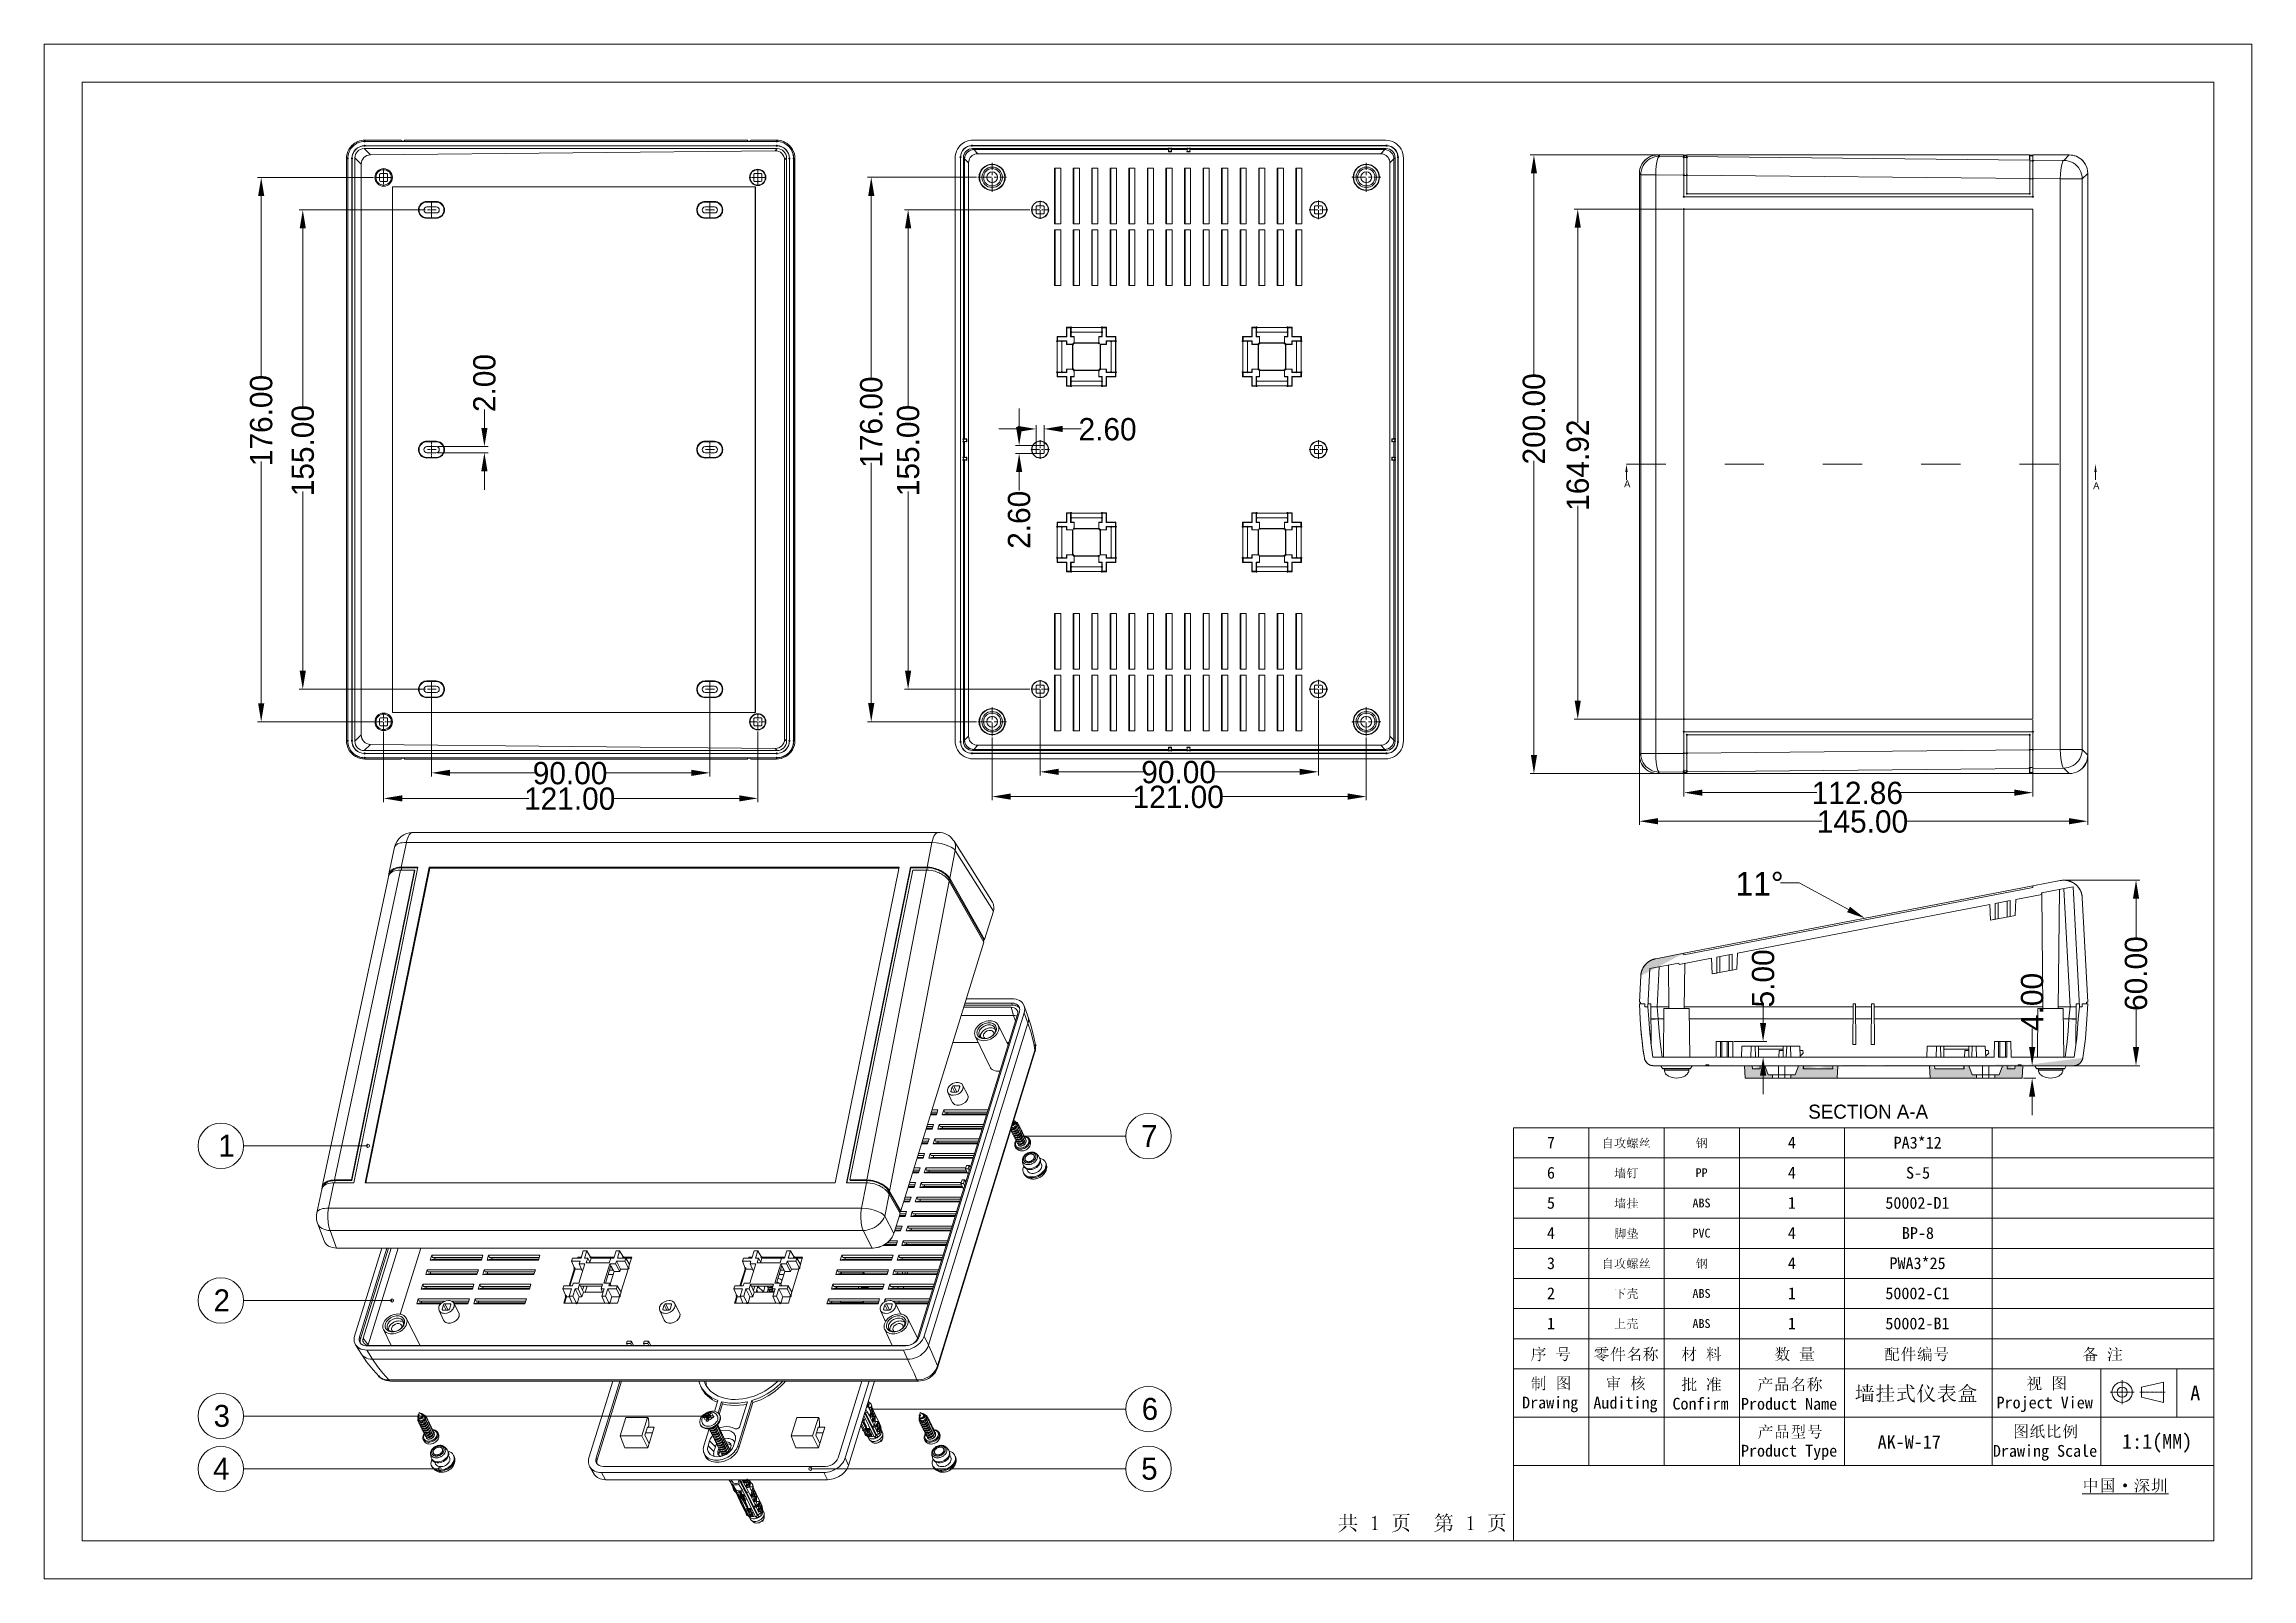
# Model space of a CAD drawing. Header units: millimetres. Extents: x 0 to 260, y 22 to 203.
import ezdxf

# ---------------------------------------------------------------- set-up
doc = ezdxf.new("R2010")
doc.units = ezdxf.units.MM

msp = doc.modelspace()

# ---------------------------------------------------------------- texts
at = {"color": 4, "true_color": 0x00ffff, "char_height": 2.624417, "attachment_point": 7, "rotation": 90}
for s, insert in [('{\\fAdobeSongStd-Light|b0|i0|c0;176.00}', (27.003692, 153.151737)), ('{\\fAdobeSongStd-Light|b0|i0|c0;2.00}', (53.264966, 159.512744)), ('{\\fAdobeSongStd-Light|b0|i0|c0;200.00}', (176.748057, 153.347737)), ('{\\fAdobeSongStd-Light|b0|i0|c0;176.00}', (98.779509, 152.968113)), ('{\\fAdobeSongStd-Light|b0|i0|c0;155.00}', (31.89778, 149.610515)), ('{\\fAdobeSongStd-Light|b0|i0|c0;155.00}', (103.116522, 149.622581)), ('{\\fAdobeSongStd-Light|b0|i0|c0;164.92}', (181.901386, 147.900705)), ('{\\fAdobeSongStd-Light|b0|i0|c0;2.60}', (116.17706, 143.428963)), ('{\\fAdobeSongStd-Light|b0|i0|c0;5.00}', (203.706774, 89.492212)), ('{\\fAdobeSongStd-Light|b0|i0|c0;60.00}', (247.582838, 89.081539)), ('{\\fAdobeSongStd-Light|b0|i0|c0;4.00}', (235.362223, 86.72375))]:
    msp.add_mtext(s, dxfattribs=dict(at, insert=insert))
at = {"color": 4, "true_color": 0x00ffff, "attachment_point": 1}
for s, insert, char_height in [('{\\fAdobeSongStd-Light|b0|i0|c0;2.60}', (121.825811, 158.813325), 2.624417), ('{\\fAdobeSongStd-Light|b0|i0|c0;90.00}', (57.613551, 118.362056), 2.624417), ('{\\fAdobeSongStd-Light|b0|i0|c0;90.00}', (129.210365, 118.484012), 2.624417), ('{\\fAdobeSongStd-Light|b0|i0|c0;121.00}', (56.588626, 115.362066), 2.624417), ('{\\fAdobeSongStd-Light|b0|i0|c0;121.00}', (128.185475, 115.57568), 2.624417), ('{\\fAdobeSongStd-Light|b0|i0|c0;112.86}', (208.084629, 116.034894), 2.624417), ('{\\fAdobeSongStd-Light|b0|i0|c0;145.00}', (208.695789, 112.67627), 2.624417), ('{\\fAdobeSongStd-Light|b0|i0|c0;11°}', (199.114806, 105.437028), 2.799365)]:
    msp.add_mtext(s, dxfattribs=dict(at, insert=insert, char_height=char_height))
at = {"color": 6, "true_color": 0xff00ff, "attachment_point": 1}
for s, insert, char_height in [('{\\fAdobeSongStd-Light|b0|i0|c0;A}', (186.017069, 151.491186), 0.824776), ('{\\fAdobeSongStd-Light|b0|i0|c0;A}', (241.197836, 151.269012), 0.824776), ('{\\fAdobeSongStd-Light|b0|i0|c0;SECTION A-A}', (207.684481, 78.057615), 1.649549), ('{\\fAdobeSongStd-Light|b0|i0|c0;7}', (129.203664, 75.6631), 2.581945), ('{\\fAdobeSongStd-Light|b0|i0|c0;1}', (20.615805, 74.521723), 2.581945), ('{\\fSimSun|b0|i0|c0;PA3*12}', (217.723231, 74.282472), 1.386887), ('{\\fSimSun|b0|i0|c0;S-5}', (219.183831, 70.740982), 1.386887), ('{\\fSimSun|b0|i0|c0;50002-D1}', (216.751421, 67.19529), 1.386887), ('{\\fSimSun|b0|i0|c0;BP-8}', (218.697504, 63.649598), 1.386887), ('{\\fSimSun|b0|i0|c0; }', (220.156398, 64.318773), 1.386887), ('{\\fSimSun|b0|i0|c0;PWA3*25}', (217.238833, 60.100478), 1.386887), ('{\\fSimSun|b0|i0|c0; }', (220.156398, 60.773511), 1.386887), ('{\\fAdobeSongStd-Light|b0|i0|c0;2}', (20.070093, 56.33198), 2.581945), ('{\\fSimSun|b0|i0|c0;50002-C1}', (216.751955, 56.559074), 1.386887), ('{\\fSimSun|b0|i0|c0;50002-B1}', (216.752179, 53.014502), 1.386887), ('{\\fAdobeSongStd-Light|b0|i0|c0;3}', (20.070093, 42.742801), 2.581945), ('{\\fAdobeSongStd-Light|b0|i0|c0;6}', (129.264306, 43.565163), 2.581945), ('{\\fSimSun|b0|i0|c0;AK-W-17}', (215.843173, 39.168286), 1.560228), ('{\\fAdobeSongStd-Light|b0|i0|c0;4}', (20.00945, 36.520252), 2.581945), ('{\\fAdobeSongStd-Light|b0|i0|c0;5}', (129.203664, 36.53405), 2.581945)]:
    msp.add_mtext(s, dxfattribs=dict(at, insert=insert, char_height=char_height))
at = {"color": 7, "attachment_point": 1}
for s, insert, char_height in [('{\\fSimSun|b0|i0|c0;7}', (176.938227, 74.294064), 1.386887), ('{\\fSimSun|b0|i0|c0;4}', (205.280993, 74.294064), 1.386887), ('{\\fSimSun|b0|i0|c0;6}', (176.938227, 70.740982), 1.386887), ('{\\fSimSun|b0|i0|c0;PP}', (194.423878, 70.571136), 1.040152), ('{\\fSimSun|b0|i0|c0;4}', (205.280993, 70.748717), 1.386887), ('{\\fSimSun|b0|i0|c0;5}', (176.938227, 67.203007), 1.386887), ('{\\fSimSun|b0|i0|c0;ABS}', (194.058732, 67.012749), 1.040152), ('{\\fSimSun|b0|i0|c0;1}', (205.280993, 67.203007), 1.386887), ('{\\fSimSun|b0|i0|c0;4}', (176.938227, 63.657056), 1.386887), ('{\\fSimSun|b0|i0|c0;PVC}', (194.058732, 63.468469), 1.040152), ('{\\fSimSun|b0|i0|c0;4}', (205.280993, 63.657056), 1.386887), ('{\\fSimSun|b0|i0|c0;3}', (176.938227, 60.104078), 1.386887), ('{\\fSimSun|b0|i0|c0;4}', (205.280993, 60.111795), 1.386887), ('{\\fSimSun|b0|i0|c0;2}', (176.938227, 56.566533), 1.386887), ('{\\fSimSun|b0|i0|c0;ABS}', (194.058732, 56.37562), 1.040152), ('{\\fSimSun|b0|i0|c0;1}', (205.280993, 56.566533), 1.386887), ('{\\fSimSun|b0|i0|c0;1}', (176.938227, 53.021271), 1.386887), ('{\\fSimSun|b0|i0|c0;ABS}', (194.058732, 52.829928), 1.040152), ('{\\fSimSun|b0|i0|c0;1}', (205.280993, 53.021271), 1.386887), ('{\\fSimSun|b0|i0|c0;A}', (252.621635, 45.015725), 1.733596), ('{\\fSimSun|b0|i0|c0;Drawing}', (174.013651, 43.717137), 1.386887), ('{\\fSimSun|b0|i0|c0;Auditing}', (182.400563, 43.693951), 1.386887), ('{\\fSimSun|b0|i0|c0;Confirm}', (191.703251, 43.581899), 1.386887), ('{\\fSimSun|b0|i0|c0;Product Name}', (199.761898, 43.565811), 1.386887), ('{\\fSimSun|b0|i0|c0;Project View}', (229.835239, 43.718463), 1.386887), ('{\\fSimSun|b0|i0|c0;1:1(MM)}', (244.602641, 39.318898), 1.733596), ('{\\fSimSun|b0|i0|c0;Product Type}', (199.763293, 38.051264), 1.386887), ('{\\fSimSun|b0|i0|c0;Drawing Scale}', (229.404413, 38.030576), 1.386887), ('{\\fSimSun|b0|i0|c0;·}', (243.969432, 33.996478), 1.437914)]:
    msp.add_mtext(s, dxfattribs=dict(at, insert=insert, char_height=char_height))

# ---------------------------------------------------------------- hatches: boundary and pattern name
h = msp.add_hatch(color=7)
edge = h.paths.add_edge_path()
edge.add_arc((37.838133, 190.835739), 0.131258, 0, 360)
h = msp.add_hatch(color=7)
edge = h.paths.add_edge_path()
edge.add_arc((37.84092, 191.339999), 0.126735, 0, 360)
h = msp.add_hatch(color=7)
edge = h.paths.add_edge_path()
edge.add_arc((86.316714, 190.835739), 0.131258, 0, 360)
h = msp.add_hatch(color=7)
edge = h.paths.add_edge_path()
edge.add_arc((86.313927, 191.339823), 0.126735, 0, 360)
h = msp.add_hatch(color=7)
edge = h.paths.add_edge_path()
edge.add_arc((107.942239, 189.502662), 0.128235, 0, 360)
h = msp.add_hatch(color=7)
edge = h.paths.add_edge_path()
edge.add_arc((109.287416, 190.847768), 0.131258, 0, 360)
h = msp.add_hatch(color=7)
edge = h.paths.add_edge_path()
edge.add_arc((132.441315, 190.500388), 0.130616, 0, 360)
h = msp.add_hatch(color=7)
edge = h.paths.add_edge_path()
edge.add_arc((132.72449, 190.500459), 0.130616, 0, 360)
h = msp.add_hatch(color=7)
edge = h.paths.add_edge_path()
edge.add_arc((134.624127, 190.500388), 0.130616, 0, 360)
h = msp.add_hatch(color=7)
edge = h.paths.add_edge_path()
edge.add_arc((134.907302, 190.500459), 0.130616, 0, 360)
h = msp.add_hatch(color=7)
edge = h.paths.add_edge_path()
edge.add_arc((158.061166, 190.847804), 0.131258, 0, 360)
h = msp.add_hatch(color=7)
edge = h.paths.add_edge_path()
edge.add_arc((159.406449, 189.502662), 0.128235, 0, 360)
at = {"true_color": 0xff00ff}
h = msp.add_hatch(color=6, dxfattribs=at)
h.dxf.hatch_style = 2
h.paths.add_polyline_path([(175.043218, 187.576848), (175.406932, 189.759484), (175.770999, 187.576848)])
h = msp.add_hatch(color=7)
edge = h.paths.add_edge_path()
edge.add_ellipse((190.141119, 189.59703), major_axis=(0.135996, 0), ratio=0.919585, start_angle=0, end_angle=360)
h = msp.add_hatch(color=7)
edge = h.paths.add_edge_path()
edge.add_arc((193.035132, 189.488833), 0.127792, 0, 360)
h = msp.add_hatch(color=7)
edge = h.paths.add_edge_path()
edge.add_arc((193.398775, 189.485094), 0.127618, 0, 360)
h = msp.add_hatch(color=6, dxfattribs=at)
h.dxf.hatch_style = 2
h.paths.add_polyline_path([(25.298717, 184.930486), (25.662431, 187.113122), (26.026498, 184.930486)])
h = msp.add_hatch(color=7)
edge = h.paths.add_edge_path()
edge.add_arc((35.841305, 189.340384), 0.126647, 0, 360)
h = msp.add_hatch(color=7)
edge = h.paths.add_edge_path()
edge.add_arc((36.345566, 189.343136), 0.128235, 0, 360)
h = msp.add_hatch(color=7)
edge = h.paths.add_edge_path()
edge.add_arc((87.809423, 189.343312), 0.128235, 0, 360)
h = msp.add_hatch(color=7)
edge = h.paths.add_edge_path()
edge.add_arc((88.313542, 189.340384), 0.126647, 0, 360)
h = msp.add_hatch(color=6, dxfattribs=at)
h.dxf.hatch_style = 2
h.paths.add_polyline_path([(97.074884, 184.942551), (97.438598, 187.125187), (97.802665, 184.942551)])
h = msp.add_hatch(color=7)
edge = h.paths.add_edge_path()
edge.add_arc((193.034744, 187.378411), 0.125324, 0, 360)
h = msp.add_hatch(color=7)
edge = h.paths.add_edge_path()
edge.add_arc((193.399234, 187.374777), 0.125324, 0, 360)
h = msp.add_hatch(color=7)
edge = h.paths.add_edge_path()
edge.add_arc((233.741313, 186.966366), 0.125324, 0, 360)
h = msp.add_hatch(color=7)
edge = h.paths.add_edge_path()
edge.add_arc((234.105485, 189.073226), 0.127792, 0, 360)
h = msp.add_hatch(color=7)
edge = h.paths.add_edge_path()
edge.add_arc((234.10612, 186.962733), 0.125324, 0, 360)
h = msp.add_hatch(color=7)
edge = h.paths.add_edge_path()
edge.add_arc((193.034567, 184.839998), 0.12603, 0, 360)
h = msp.add_hatch(color=7)
edge = h.paths.add_edge_path()
edge.add_arc((193.399375, 185.199831), 0.12603, 0, 360)
h = msp.add_hatch(color=7)
edge = h.paths.add_edge_path()
edge.add_arc((233.741313, 185.199831), 0.126281, 0, 360)
h = msp.add_hatch(color=7)
edge = h.paths.add_edge_path()
edge.add_arc((234.10612, 184.839998), 0.126281, 0, 360)
h = msp.add_hatch(color=6, dxfattribs=at)
h.dxf.hatch_style = 2
h.paths.add_polyline_path([(30.19298, 181.110749), (30.556694, 183.293385), (30.920408, 181.110749)])
h = msp.add_hatch(color=6, dxfattribs=at)
h.dxf.hatch_style = 2
h.paths.add_polyline_path([(101.411723, 181.122637), (101.775436, 183.305274), (102.139503, 181.122637)])
h = msp.add_hatch(color=6, dxfattribs=at)
h.dxf.hatch_style = 2
h.paths.add_polyline_path([(180.196737, 181.197567), (180.560451, 183.380204), (180.924518, 181.197567)])
h = msp.add_hatch(color=7)
edge = h.paths.add_edge_path()
edge.add_arc((193.041552, 183.380204), 0.126735, 0, 360)
h = msp.add_hatch(color=7)
edge = h.paths.add_edge_path()
edge.add_arc((120.941465, 169.472998), 0.129205, 0, 360)
h = msp.add_hatch(color=7)
edge = h.paths.add_edge_path()
edge.add_arc((120.94464, 169.461603), 0.128083, 0, 360)
h = msp.add_hatch(color=7)
edge = h.paths.add_edge_path()
edge.add_arc((120.94464, 168.916209), 0.128083, 0, 360)
h = msp.add_hatch(color=7)
edge = h.paths.add_edge_path()
edge.add_arc((124.576311, 169.461603), 0.128083, 0, 360)
h = msp.add_hatch(color=7)
edge = h.paths.add_edge_path()
edge.add_arc((124.576311, 168.916209), 0.128083, 0, 360)
h = msp.add_hatch(color=7)
edge = h.paths.add_edge_path()
edge.add_arc((124.579486, 169.473069), 0.129205, 0, 360)
h = msp.add_hatch(color=7)
edge = h.paths.add_edge_path()
edge.add_arc((142.769237, 169.472998), 0.129205, 0, 360)
h = msp.add_hatch(color=7)
edge = h.paths.add_edge_path()
edge.add_arc((142.772412, 169.461603), 0.128083, 0, 360)
h = msp.add_hatch(color=7)
edge = h.paths.add_edge_path()
edge.add_arc((142.772412, 168.916209), 0.128083, 0, 360)
h = msp.add_hatch(color=7)
edge = h.paths.add_edge_path()
edge.add_arc((146.40373, 169.461603), 0.128083, 0, 360)
h = msp.add_hatch(color=7)
edge = h.paths.add_edge_path()
edge.add_arc((146.40373, 168.916209), 0.128083, 0, 360)
h = msp.add_hatch(color=7)
edge = h.paths.add_edge_path()
edge.add_arc((146.406905, 169.473069), 0.129205, 0, 360)
h = msp.add_hatch(color=7)
edge = h.paths.add_edge_path()
edge.add_arc((119.312619, 167.844188), 0.129117, 0, 360)
h = msp.add_hatch(color=7)
edge = h.paths.add_edge_path()
edge.add_arc((119.324049, 167.841013), 0.128083, 0, 360)
h = msp.add_hatch(color=7)
edge = h.paths.add_edge_path()
edge.add_arc((119.86962, 167.841013), 0.128083, 0, 360)
h = msp.add_hatch(color=7)
edge = h.paths.add_edge_path()
edge.add_arc((121.161457, 167.489999), 0.129019, 0, 360)
h = msp.add_hatch(color=7)
edge = h.paths.add_edge_path()
edge.add_arc((121.29576, 167.624231), 0.129019, 0, 360)
h = msp.add_hatch(color=7)
edge = h.paths.add_edge_path()
edge.add_arc((124.225121, 167.624196), 0.129019, 0, 360)
h = msp.add_hatch(color=7)
edge = h.paths.add_edge_path()
edge.add_arc((125.651331, 167.841013), 0.128083, 0, 360)
h = msp.add_hatch(color=7)
edge = h.paths.add_edge_path()
edge.add_arc((126.196866, 167.841013), 0.128083, 0, 360)
h = msp.add_hatch(color=7)
edge = h.paths.add_edge_path()
edge.add_arc((126.208296, 167.844188), 0.129205, 0, 360)
h = msp.add_hatch(color=7)
edge = h.paths.add_edge_path()
edge.add_arc((141.140427, 167.844188), 0.129205, 0, 360)
h = msp.add_hatch(color=7)
edge = h.paths.add_edge_path()
edge.add_arc((141.151822, 167.841013), 0.128083, 0, 360)
h = msp.add_hatch(color=7)
edge = h.paths.add_edge_path()
edge.add_arc((141.69704, 167.841013), 0.128083, 0, 360)
h = msp.add_hatch(color=7)
edge = h.paths.add_edge_path()
edge.add_arc((142.989229, 167.489999), 0.129019, 0, 360)
h = msp.add_hatch(color=7)
edge = h.paths.add_edge_path()
edge.add_arc((143.123356, 167.624231), 0.129102, 0, 360)
h = msp.add_hatch(color=7)
edge = h.paths.add_edge_path()
edge.add_arc((146.052716, 167.624196), 0.129102, 0, 360)
h = msp.add_hatch(color=7)
edge = h.paths.add_edge_path()
edge.add_arc((146.186913, 167.489999), 0.129019, 0, 360)
h = msp.add_hatch(color=7)
edge = h.paths.add_edge_path()
edge.add_arc((147.479103, 167.841013), 0.128083, 0, 360)
h = msp.add_hatch(color=7)
edge = h.paths.add_edge_path()
edge.add_arc((148.024462, 167.841013), 0.128172, 0, 360)
h = msp.add_hatch(color=7)
edge = h.paths.add_edge_path()
edge.add_arc((148.035892, 167.844188), 0.129117, 0, 360)
h = msp.add_hatch(color=7)
edge = h.paths.add_edge_path()
edge.add_arc((119.312619, 164.206343), 0.129117, 0, 360)
h = msp.add_hatch(color=7)
edge = h.paths.add_edge_path()
edge.add_arc((119.324049, 164.209518), 0.128083, 0, 360)
h = msp.add_hatch(color=7)
edge = h.paths.add_edge_path()
edge.add_arc((119.86962, 164.209518), 0.128083, 0, 360)
h = msp.add_hatch(color=7)
edge = h.paths.add_edge_path()
edge.add_arc((121.161563, 164.560462), 0.129019, 0, 360)
h = msp.add_hatch(color=7)
edge = h.paths.add_edge_path()
edge.add_arc((121.29583, 164.426336), 0.129019, 0, 360)
h = msp.add_hatch(color=7)
edge = h.paths.add_edge_path()
edge.add_arc((124.225191, 164.4263), 0.129019, 0, 360)
h = msp.add_hatch(color=7)
edge = h.paths.add_edge_path()
edge.add_arc((124.359494, 164.560532), 0.129019, 0, 360)
h = msp.add_hatch(color=7)
edge = h.paths.add_edge_path()
edge.add_arc((125.651331, 164.209518), 0.128083, 0, 360)
h = msp.add_hatch(color=7)
edge = h.paths.add_edge_path()
edge.add_arc((126.196866, 164.209518), 0.128083, 0, 360)
h = msp.add_hatch(color=7)
edge = h.paths.add_edge_path()
edge.add_arc((126.208296, 164.206343), 0.129205, 0, 360)
h = msp.add_hatch(color=7)
edge = h.paths.add_edge_path()
edge.add_arc((141.140427, 164.206343), 0.129205, 0, 360)
h = msp.add_hatch(color=7)
edge = h.paths.add_edge_path()
edge.add_arc((141.151822, 164.209518), 0.128083, 0, 360)
h = msp.add_hatch(color=7)
edge = h.paths.add_edge_path()
edge.add_arc((141.69704, 164.209518), 0.128083, 0, 360)
h = msp.add_hatch(color=7)
edge = h.paths.add_edge_path()
edge.add_arc((142.989194, 164.560462), 0.129019, 0, 360)
h = msp.add_hatch(color=7)
edge = h.paths.add_edge_path()
edge.add_arc((143.123356, 164.4263), 0.129102, 0, 360)
h = msp.add_hatch(color=7)
edge = h.paths.add_edge_path()
edge.add_arc((146.052787, 164.4263), 0.129102, 0, 360)
h = msp.add_hatch(color=7)
edge = h.paths.add_edge_path()
edge.add_arc((146.186948, 164.560462), 0.129019, 0, 360)
h = msp.add_hatch(color=7)
edge = h.paths.add_edge_path()
edge.add_arc((147.479103, 164.209518), 0.128083, 0, 360)
h = msp.add_hatch(color=7)
edge = h.paths.add_edge_path()
edge.add_arc((148.024462, 164.209518), 0.128172, 0, 360)
h = msp.add_hatch(color=7)
edge = h.paths.add_edge_path()
edge.add_arc((148.035892, 164.206343), 0.129117, 0, 360)
h = msp.add_hatch(color=7)
edge = h.paths.add_edge_path()
edge.add_arc((120.941465, 162.577498), 0.129117, 0, 360)
h = msp.add_hatch(color=7)
edge = h.paths.add_edge_path()
edge.add_arc((120.94464, 163.134322), 0.128083, 0, 360)
h = msp.add_hatch(color=7)
edge = h.paths.add_edge_path()
edge.add_arc((120.94464, 162.588787), 0.128083, 0, 360)
h = msp.add_hatch(color=7)
edge = h.paths.add_edge_path()
edge.add_arc((124.576311, 163.134322), 0.128083, 0, 360)
h = msp.add_hatch(color=7)
edge = h.paths.add_edge_path()
edge.add_arc((124.576311, 162.588787), 0.128083, 0, 360)
h = msp.add_hatch(color=7)
edge = h.paths.add_edge_path()
edge.add_arc((124.579486, 162.577357), 0.129117, 0, 360)
h = msp.add_hatch(color=7)
edge = h.paths.add_edge_path()
edge.add_arc((142.769237, 162.577498), 0.129117, 0, 360)
h = msp.add_hatch(color=7)
edge = h.paths.add_edge_path()
edge.add_arc((142.772412, 163.134322), 0.128083, 0, 360)
h = msp.add_hatch(color=7)
edge = h.paths.add_edge_path()
edge.add_arc((142.772412, 162.588787), 0.128083, 0, 360)
h = msp.add_hatch(color=7)
edge = h.paths.add_edge_path()
edge.add_arc((146.40373, 163.134322), 0.128083, 0, 360)
h = msp.add_hatch(color=7)
edge = h.paths.add_edge_path()
edge.add_arc((146.40373, 162.588787), 0.128083, 0, 360)
h = msp.add_hatch(color=7)
edge = h.paths.add_edge_path()
edge.add_arc((146.406905, 162.577357), 0.129117, 0, 360)
h = msp.add_hatch(color=6, dxfattribs=at)
h.dxf.hatch_style = 2
h.paths.add_polyline_path([(51.559989, 157.646017), (51.923703, 155.463381), (52.28777, 157.646017)])
h = msp.add_hatch(color=7)
edge = h.paths.add_edge_path()
edge.add_arc((108.289619, 156.061234), 0.130616, 0, 360)
h = msp.add_hatch(color=7)
edge = h.paths.add_edge_path()
edge.add_arc((108.289725, 156.344408), 0.130616, 0, 360)
h = msp.add_hatch(color=6, dxfattribs=at)
h.dxf.hatch_style = 2
h.paths.add_polyline_path([(114.472261, 157.767126), (114.835975, 155.58449), (115.200042, 157.767126)])
h = msp.add_hatch(color=6, dxfattribs=at)
h.dxf.hatch_style = 2
h.paths.add_polyline_path([(114.647945, 157.893561), (116.830581, 157.529847), (114.647945, 157.165781)])
h = msp.add_hatch(color=6, dxfattribs=at)
h.dxf.hatch_style = 2
h.paths.add_polyline_path([(119.959261, 157.893561), (117.776625, 157.529847), (119.959261, 157.165781)])
h = msp.add_hatch(color=7)
edge = h.paths.add_edge_path()
edge.add_arc((159.058786, 156.061304), 0.130616, 0, 360)
h = msp.add_hatch(color=7)
edge = h.paths.add_edge_path()
edge.add_arc((159.058892, 156.344338), 0.130616, 0, 360)
h = msp.add_hatch(color=6, dxfattribs=at)
h.dxf.hatch_style = 2
h.paths.add_polyline_path([(51.559989, 152.552964), (51.923703, 154.735601), (52.28777, 152.552964)])
h = msp.add_hatch(color=7)
edge = h.paths.add_edge_path()
edge.add_arc((108.289619, 153.878421), 0.130616, 0, 360)
h = msp.add_hatch(color=7)
edge = h.paths.add_edge_path()
edge.add_arc((108.289725, 154.161596), 0.130616, 0, 360)
h = msp.add_hatch(color=6, dxfattribs=at)
h.dxf.hatch_style = 2
h.paths.add_polyline_path([(114.472261, 152.455809), (114.835975, 154.638446), (115.200042, 152.455809)])
h = msp.add_hatch(color=7)
edge = h.paths.add_edge_path()
edge.add_arc((159.058786, 153.878492), 0.130616, 0, 360)
h = msp.add_hatch(color=7)
edge = h.paths.add_edge_path()
edge.add_arc((159.058892, 154.161702), 0.130616, 0, 360)
at = {"true_color": 0xffff00}
h = msp.add_hatch(color=2, dxfattribs=at)
h.dxf.hatch_style = 2
h.paths.add_polyline_path([(186.15787, 152.47112), (186.430567, 152.47112), (186.294042, 153.380581)])
h = msp.add_hatch(color=2, dxfattribs=at)
h.dxf.hatch_style = 2
h.paths.add_polyline_path([(241.338735, 152.47112), (241.611432, 152.47112), (241.474907, 153.380581)])
h = msp.add_hatch(color=7)
edge = h.paths.add_edge_path()
edge.add_arc((119.312619, 146.016592), 0.129117, 0, 360)
h = msp.add_hatch(color=7)
edge = h.paths.add_edge_path()
edge.add_arc((119.324049, 146.013417), 0.128083, 0, 360)
h = msp.add_hatch(color=7)
edge = h.paths.add_edge_path()
edge.add_arc((119.86962, 146.013417), 0.128083, 0, 360)
h = msp.add_hatch(color=7)
edge = h.paths.add_edge_path()
edge.add_arc((120.941465, 147.645402), 0.129205, 0, 360)
h = msp.add_hatch(color=7)
edge = h.paths.add_edge_path()
edge.add_arc((120.94464, 147.633972), 0.128083, 0, 360)
h = msp.add_hatch(color=7)
edge = h.paths.add_edge_path()
edge.add_arc((120.94464, 147.088613), 0.128083, 0, 360)
h = msp.add_hatch(color=7)
edge = h.paths.add_edge_path()
edge.add_arc((121.29583, 145.7966), 0.129019, 0, 360)
h = msp.add_hatch(color=7)
edge = h.paths.add_edge_path()
edge.add_arc((124.225191, 145.796635), 0.129019, 0, 360)
h = msp.add_hatch(color=7)
edge = h.paths.add_edge_path()
edge.add_arc((124.359494, 145.662403), 0.129019, 0, 360)
h = msp.add_hatch(color=7)
edge = h.paths.add_edge_path()
edge.add_arc((124.576311, 147.633972), 0.128083, 0, 360)
h = msp.add_hatch(color=7)
edge = h.paths.add_edge_path()
edge.add_arc((124.576311, 147.088613), 0.128083, 0, 360)
h = msp.add_hatch(color=7)
edge = h.paths.add_edge_path()
edge.add_arc((124.579486, 147.645437), 0.129205, 0, 360)
h = msp.add_hatch(color=7)
edge = h.paths.add_edge_path()
edge.add_arc((125.651331, 146.013417), 0.128083, 0, 360)
h = msp.add_hatch(color=7)
edge = h.paths.add_edge_path()
edge.add_arc((126.196866, 146.013417), 0.128083, 0, 360)
h = msp.add_hatch(color=7)
edge = h.paths.add_edge_path()
edge.add_arc((126.208296, 146.016592), 0.129205, 0, 360)
h = msp.add_hatch(color=7)
edge = h.paths.add_edge_path()
edge.add_arc((141.140427, 146.016592), 0.129205, 0, 360)
h = msp.add_hatch(color=7)
edge = h.paths.add_edge_path()
edge.add_arc((141.151822, 146.013417), 0.128083, 0, 360)
h = msp.add_hatch(color=7)
edge = h.paths.add_edge_path()
edge.add_arc((141.69704, 146.013417), 0.128083, 0, 360)
h = msp.add_hatch(color=7)
edge = h.paths.add_edge_path()
edge.add_arc((142.769237, 147.645402), 0.129205, 0, 360)
h = msp.add_hatch(color=7)
edge = h.paths.add_edge_path()
edge.add_arc((142.772412, 147.633972), 0.128083, 0, 360)
h = msp.add_hatch(color=7)
edge = h.paths.add_edge_path()
edge.add_arc((142.772412, 147.088613), 0.128083, 0, 360)
h = msp.add_hatch(color=7)
edge = h.paths.add_edge_path()
edge.add_arc((143.123426, 145.7966), 0.129102, 0, 360)
h = msp.add_hatch(color=7)
edge = h.paths.add_edge_path()
edge.add_arc((146.052787, 145.796635), 0.129102, 0, 360)
h = msp.add_hatch(color=7)
edge = h.paths.add_edge_path()
edge.add_arc((146.186948, 145.662297), 0.129019, 0, 360)
h = msp.add_hatch(color=7)
edge = h.paths.add_edge_path()
edge.add_arc((146.40373, 147.633972), 0.128083, 0, 360)
h = msp.add_hatch(color=7)
edge = h.paths.add_edge_path()
edge.add_arc((146.40373, 147.088613), 0.128083, 0, 360)
h = msp.add_hatch(color=7)
edge = h.paths.add_edge_path()
edge.add_arc((146.406905, 147.645437), 0.129205, 0, 360)
h = msp.add_hatch(color=7)
edge = h.paths.add_edge_path()
edge.add_arc((147.479103, 146.013417), 0.128083, 0, 360)
h = msp.add_hatch(color=7)
edge = h.paths.add_edge_path()
edge.add_arc((148.024462, 146.013417), 0.128172, 0, 360)
h = msp.add_hatch(color=7)
edge = h.paths.add_edge_path()
edge.add_arc((148.035892, 146.016592), 0.129117, 0, 360)
h = msp.add_hatch(color=7)
edge = h.paths.add_edge_path()
edge.add_arc((121.161457, 142.732936), 0.129019, 0, 360)
h = msp.add_hatch(color=7)
edge = h.paths.add_edge_path()
edge.add_arc((142.989229, 142.732936), 0.129019, 0, 360)
h = msp.add_hatch(color=7)
edge = h.paths.add_edge_path()
edge.add_arc((146.186913, 142.732936), 0.129019, 0, 360)
h = msp.add_hatch(color=7)
edge = h.paths.add_edge_path()
edge.add_arc((119.312619, 142.378747), 0.129117, 0, 360)
h = msp.add_hatch(color=7)
edge = h.paths.add_edge_path()
edge.add_arc((119.324049, 142.381922), 0.128083, 0, 360)
h = msp.add_hatch(color=7)
edge = h.paths.add_edge_path()
edge.add_arc((119.86962, 142.381922), 0.128083, 0, 360)
h = msp.add_hatch(color=7)
edge = h.paths.add_edge_path()
edge.add_arc((120.941465, 140.749867), 0.129117, 0, 360)
h = msp.add_hatch(color=7)
edge = h.paths.add_edge_path()
edge.add_arc((120.94464, 141.306726), 0.128083, 0, 360)
h = msp.add_hatch(color=7)
edge = h.paths.add_edge_path()
edge.add_arc((120.94464, 140.761156), 0.128083, 0, 360)
h = msp.add_hatch(color=7)
edge = h.paths.add_edge_path()
edge.add_arc((121.29576, 142.598669), 0.129019, 0, 360)
h = msp.add_hatch(color=7)
edge = h.paths.add_edge_path()
edge.add_arc((124.225121, 142.59874), 0.129019, 0, 360)
h = msp.add_hatch(color=7)
edge = h.paths.add_edge_path()
edge.add_arc((124.576311, 141.306726), 0.128083, 0, 360)
h = msp.add_hatch(color=7)
edge = h.paths.add_edge_path()
edge.add_arc((124.576311, 140.761156), 0.128083, 0, 360)
h = msp.add_hatch(color=7)
edge = h.paths.add_edge_path()
edge.add_arc((124.579486, 140.749726), 0.129117, 0, 360)
h = msp.add_hatch(color=7)
edge = h.paths.add_edge_path()
edge.add_arc((125.651331, 142.381922), 0.128083, 0, 360)
h = msp.add_hatch(color=7)
edge = h.paths.add_edge_path()
edge.add_arc((126.196866, 142.381922), 0.128083, 0, 360)
h = msp.add_hatch(color=7)
edge = h.paths.add_edge_path()
edge.add_arc((126.208296, 142.378747), 0.129205, 0, 360)
h = msp.add_hatch(color=7)
edge = h.paths.add_edge_path()
edge.add_arc((141.140427, 142.378747), 0.129205, 0, 360)
h = msp.add_hatch(color=7)
edge = h.paths.add_edge_path()
edge.add_arc((141.151822, 142.381922), 0.128083, 0, 360)
h = msp.add_hatch(color=7)
edge = h.paths.add_edge_path()
edge.add_arc((141.69704, 142.381922), 0.128083, 0, 360)
h = msp.add_hatch(color=7)
edge = h.paths.add_edge_path()
edge.add_arc((142.769237, 140.749867), 0.129117, 0, 360)
h = msp.add_hatch(color=7)
edge = h.paths.add_edge_path()
edge.add_arc((142.772412, 141.306726), 0.128083, 0, 360)
h = msp.add_hatch(color=7)
edge = h.paths.add_edge_path()
edge.add_arc((142.772412, 140.761156), 0.128083, 0, 360)
h = msp.add_hatch(color=7)
edge = h.paths.add_edge_path()
edge.add_arc((146.052716, 142.59874), 0.129102, 0, 360)
h = msp.add_hatch(color=7)
edge = h.paths.add_edge_path()
edge.add_arc((146.40373, 141.306726), 0.128083, 0, 360)
h = msp.add_hatch(color=7)
edge = h.paths.add_edge_path()
edge.add_arc((146.40373, 140.761156), 0.128083, 0, 360)
h = msp.add_hatch(color=7)
edge = h.paths.add_edge_path()
edge.add_arc((146.406905, 140.749726), 0.129117, 0, 360)
h = msp.add_hatch(color=7)
edge = h.paths.add_edge_path()
edge.add_arc((147.479103, 142.381922), 0.128083, 0, 360)
h = msp.add_hatch(color=7)
edge = h.paths.add_edge_path()
edge.add_arc((148.024462, 142.381922), 0.128172, 0, 360)
h = msp.add_hatch(color=7)
edge = h.paths.add_edge_path()
edge.add_arc((148.035892, 142.378747), 0.129117, 0, 360)
at = {"true_color": 0xff00ff}
h = msp.add_hatch(color=6, dxfattribs=at)
h.dxf.hatch_style = 2
h.paths.add_polyline_path([(30.19298, 129.088233), (30.556694, 126.905597), (30.920408, 129.088233)])
h = msp.add_hatch(color=6, dxfattribs=at)
h.dxf.hatch_style = 2
h.paths.add_polyline_path([(101.411723, 129.100121), (101.775436, 126.917485), (102.139503, 129.100121)])
h = msp.add_hatch(color=6, dxfattribs=at)
h.dxf.hatch_style = 2
h.paths.add_polyline_path([(25.298717, 125.268496), (25.662431, 123.08586), (26.026498, 125.268496)])
h = msp.add_hatch(color=6, dxfattribs=at)
h.dxf.hatch_style = 2
h.paths.add_polyline_path([(97.074884, 125.280385), (97.438598, 123.097749), (97.802665, 125.280385)])
h = msp.add_hatch(color=6, dxfattribs=at)
h.dxf.hatch_style = 2
h.paths.add_polyline_path([(180.196737, 125.566487), (180.560451, 123.383851), (180.924518, 125.566487)])
h = msp.add_hatch(color=7)
edge = h.paths.add_edge_path()
edge.add_arc((193.041446, 123.3805), 0.126647, 0, 360)
h = msp.add_hatch(color=7)
edge = h.paths.add_edge_path()
edge.add_arc((35.841305, 120.858598), 0.126647, 0, 360)
h = msp.add_hatch(color=7)
edge = h.paths.add_edge_path()
edge.add_arc((36.345424, 120.855669), 0.128235, 0, 360)
h = msp.add_hatch(color=7)
edge = h.paths.add_edge_path()
edge.add_arc((37.838133, 119.363243), 0.131258, 0, 360)
h = msp.add_hatch(color=7)
edge = h.paths.add_edge_path()
edge.add_arc((86.316714, 119.363243), 0.131258, 0, 360)
h = msp.add_hatch(color=7)
edge = h.paths.add_edge_path()
edge.add_arc((87.809317, 120.855846), 0.128235, 0, 360)
h = msp.add_hatch(color=7)
edge = h.paths.add_edge_path()
edge.add_arc((88.313578, 120.858598), 0.126647, 0, 360)
h = msp.add_hatch(color=7)
edge = h.paths.add_edge_path()
edge.add_arc((107.942274, 120.720273), 0.128235, 0, 360)
h = msp.add_hatch(color=7)
edge = h.paths.add_edge_path()
edge.add_arc((109.287345, 119.375132), 0.131258, 0, 360)
h = msp.add_hatch(color=7)
edge = h.paths.add_edge_path()
edge.add_arc((132.441386, 119.722441), 0.130616, 0, 360)
h = msp.add_hatch(color=7)
edge = h.paths.add_edge_path()
edge.add_arc((132.724596, 119.722512), 0.130616, 0, 360)
h = msp.add_hatch(color=7)
edge = h.paths.add_edge_path()
edge.add_arc((134.624198, 119.722441), 0.130616, 0, 360)
h = msp.add_hatch(color=7)
edge = h.paths.add_edge_path()
edge.add_arc((134.907408, 119.722512), 0.130616, 0, 360)
h = msp.add_hatch(color=7)
edge = h.paths.add_edge_path()
edge.add_arc((158.061131, 119.374991), 0.131258, 0, 360)
h = msp.add_hatch(color=7)
edge = h.paths.add_edge_path()
edge.add_arc((159.406484, 120.720273), 0.128235, 0, 360)
h = msp.add_hatch(color=7)
edge = h.paths.add_edge_path()
edge.add_arc((193.034708, 121.920776), 0.126281, 0, 360)
h = msp.add_hatch(color=7)
edge = h.paths.add_edge_path()
edge.add_arc((193.034708, 119.382364), 0.125324, 0, 360)
h = msp.add_hatch(color=7)
edge = h.paths.add_edge_path()
edge.add_arc((193.399198, 121.560943), 0.126281, 0, 360)
h = msp.add_hatch(color=7)
edge = h.paths.add_edge_path()
edge.add_arc((193.399198, 119.385997), 0.125324, 0, 360)
h = msp.add_hatch(color=7)
edge = h.paths.add_edge_path()
edge.add_arc((233.741454, 121.560943), 0.12603, 0, 360)
h = msp.add_hatch(color=7)
edge = h.paths.add_edge_path()
edge.add_arc((233.741278, 119.794408), 0.125324, 0, 360)
h = msp.add_hatch(color=7)
edge = h.paths.add_edge_path()
edge.add_arc((234.105944, 121.920776), 0.12603, 0, 360)
h = msp.add_hatch(color=7)
edge = h.paths.add_edge_path()
edge.add_arc((234.10612, 119.798042), 0.125324, 0, 360)
h = msp.add_hatch(color=7)
edge = h.paths.add_edge_path()
edge.add_arc((37.84092, 118.859159), 0.126735, 0, 360)
h = msp.add_hatch(color=6, dxfattribs=at)
h.dxf.hatch_style = 2
h.paths.add_polyline_path([(47.889407, 117.442439), (45.706771, 117.078725), (47.889407, 116.714658)])
h = msp.add_hatch(color=6, dxfattribs=at)
h.dxf.hatch_style = 2
h.paths.add_polyline_path([(76.26544, 117.442439), (78.448076, 117.078725), (76.26544, 116.714658)])
h = msp.add_hatch(color=7)
edge = h.paths.add_edge_path()
edge.add_arc((86.313927, 118.858982), 0.126735, 0, 360)
h = msp.add_hatch(color=6, dxfattribs=at)
h.dxf.hatch_style = 2
h.paths.add_polyline_path([(119.486257, 117.564394), (117.303621, 117.20068), (119.486257, 116.836966)])
h = msp.add_hatch(color=6, dxfattribs=at)
h.dxf.hatch_style = 2
h.paths.add_polyline_path([(147.862114, 117.564394), (150.04475, 117.20068), (147.862114, 116.836966)])
h = msp.add_hatch(color=6, dxfattribs=at)
h.dxf.hatch_style = 2
h.paths.add_polyline_path([(175.043218, 119.183926), (175.406932, 117.00129), (175.770999, 119.183926)])
h = msp.add_hatch(color=7)
edge = h.paths.add_edge_path()
edge.add_arc((193.035132, 117.271765), 0.127706, 0, 360)
h = msp.add_hatch(color=7)
edge = h.paths.add_edge_path()
edge.add_arc((193.398634, 117.275539), 0.127618, 0, 360)
h = msp.add_hatch(color=7)
edge = h.paths.add_edge_path()
edge.add_arc((233.741913, 117.683915), 0.127706, 0, 360)
h = msp.add_hatch(color=6, dxfattribs=at)
h.dxf.hatch_style = 2
h.paths.add_polyline_path([(42.250642, 114.442275), (40.068006, 114.078561), (42.250642, 113.714495)])
h = msp.add_hatch(color=6, dxfattribs=at)
h.dxf.hatch_style = 2
h.paths.add_polyline_path([(81.904205, 114.442275), (84.086841, 114.078561), (81.904205, 113.714495)])
h = msp.add_hatch(color=6, dxfattribs=at)
h.dxf.hatch_style = 2
h.paths.add_polyline_path([(113.847492, 114.656059), (111.664856, 114.292345), (113.847492, 113.928278)])
h = msp.add_hatch(color=6, dxfattribs=at)
h.dxf.hatch_style = 2
h.paths.add_polyline_path([(153.501055, 114.656059), (155.683691, 114.292345), (153.501055, 113.928278)])
h = msp.add_hatch(color=6, dxfattribs=at)
h.dxf.hatch_style = 2
h.paths.add_polyline_path([(195.227716, 115.115269), (193.04508, 114.751556), (195.227716, 114.387489)])
h = msp.add_hatch(color=6, dxfattribs=at)
h.dxf.hatch_style = 2
h.paths.add_polyline_path([(231.919357, 115.115269), (234.101993, 114.751556), (231.919357, 114.387489)])
h = msp.add_hatch(color=6, dxfattribs=at)
h.dxf.hatch_style = 2
h.paths.add_polyline_path([(189.993235, 111.756472), (187.810599, 111.392758), (189.993235, 111.028692)])
h = msp.add_hatch(color=6, dxfattribs=at)
h.dxf.hatch_style = 2
h.paths.add_polyline_path([(238.376143, 111.756472), (240.558779, 111.392758), (238.376143, 111.028692)])
h = msp.add_hatch(color=6, dxfattribs=at)
h.dxf.hatch_style = 2
h.paths.add_polyline_path([(245.878174, 102.283154), (246.241887, 104.46579), (246.605954, 102.283154)])
h = msp.add_hatch(color=6, dxfattribs=at)
h.dxf.hatch_style = 2
h.paths.add_polyline_path([(212.596166, 101.332312), (214.345943, 99.977293), (212.251149, 100.691668)])
h = msp.add_hatch(color=7)
h.dxf.hatch_style = 2
h.paths.add_polyline_path([(189.738282, 95.225552), (189.370437, 95.124241), (189.037798, 94.971608), (188.743788, 94.771565), (188.49183, 94.528023), (188.285348, 94.244892), (188.127763, 93.926085), (188.022501, 93.57551), (187.972982, 93.19708), (193.038166, 95.862669), (189.738282, 95.225552), (193.044868, 95.678519), (193.038166, 95.862669)])
h = msp.add_hatch(color=6, dxfattribs=at)
h.dxf.hatch_style = 2
h.paths.add_polyline_path([(202.002143, 87.659069), (202.365857, 85.476433), (202.729924, 87.659069)])
h = msp.add_hatch(color=7)
edge = h.paths.add_edge_path()
edge.add_arc((116.759814, 85.059379), 0.125412, 0, 360)
h = msp.add_hatch(color=7)
h.dxf.hatch_style = 2
h.paths.add_polyline_path([(238.906015, 82.63957), (239.11017, 82.656344), (239.29929, 82.705297), (239.470972, 82.78438), (239.622815, 82.891542), (239.752416, 83.024732), (239.857374, 83.1819), (239.935286, 83.360995), (239.983751, 83.559967), (232.736284, 82.63957), (238.906015, 82.63957), (232.730287, 82.748931), (232.736284, 82.63957), (232.730287, 82.748931), (232.378215, 82.748931), (232.372217, 82.63957), (232.378215, 82.748931), (196.005062, 82.63957), (232.372217, 82.63957), (195.999417, 82.748931), (196.005062, 82.63957), (195.999417, 82.748931), (195.646992, 82.748931), (195.641348, 82.63957), (195.646992, 82.748931)])
h = msp.add_hatch(color=6, dxfattribs=at)
h.dxf.hatch_style = 2
h.paths.add_polyline_path([(202.002143, 81.475121), (202.365857, 83.657757), (202.729924, 81.475121)])
h = msp.add_hatch(color=6, dxfattribs=at)
h.dxf.hatch_style = 2
h.paths.add_polyline_path([(233.657387, 84.822383), (234.021101, 82.639747), (234.385167, 84.822383)])
h = msp.add_hatch(color=6, dxfattribs=at)
h.dxf.hatch_style = 2
h.paths.add_polyline_path([(245.878174, 84.822383), (246.241887, 82.639747), (246.605954, 84.822383)])
h = msp.add_hatch(color=7)
h.paths.add_polyline_path([(203.481799, 81.185068), (200.263407, 81.185068), (200.187207, 82.63957), (201.096316, 82.63957), (200.187207, 82.63957), (201.096316, 82.63957), (201.115718, 82.276209), (202.007541, 82.276209), (201.115718, 82.276209), (202.026943, 82.63957), (202.007541, 82.276209), (202.553993, 82.63957), (202.026943, 82.63957), (202.553993, 82.63957), (202.951927, 81.548429), (203.469099, 81.548429), (202.951927, 81.548429), (203.469099, 81.548429)])
h.paths.add_polyline_path([(211.098271, 81.185068), (205.621043, 81.185068), (205.634096, 81.548429), (206.150563, 81.548429), (205.634096, 81.548429), (206.150563, 81.548429), (206.548849, 82.63957), (207.075899, 82.63957), (206.548849, 82.63957), (207.094949, 82.276209), (207.075899, 82.63957), (210.552877, 82.276209), (207.094949, 82.276209), (210.571927, 82.63957), (210.552877, 82.276209), (211.149071, 82.63957), (210.571927, 82.63957), (211.149071, 82.63957)])
h.paths.add_polyline_path([(227.484093, 81.185068), (222.006866, 81.185068), (221.956066, 82.63957), (222.533563, 82.63957), (221.956066, 82.63957), (222.552613, 82.276209), (222.533563, 82.63957), (222.552613, 82.276209), (226.010188, 82.276209), (226.029238, 82.63957), (226.010188, 82.276209), (226.556288, 82.63957), (226.029238, 82.63957), (226.556288, 82.63957), (226.954221, 81.548429), (227.471393, 81.548429)])
h.paths.add_polyline_path([(232.841729, 81.185068), (229.623691, 81.185068), (229.636391, 81.548429), (230.15321, 81.548429), (230.551143, 82.63957), (231.078546, 82.63957), (230.551143, 82.63957), (231.097243, 82.276209), (231.078546, 82.63957), (231.989771, 82.276209), (231.097243, 82.276209), (231.989771, 82.276209), (232.008821, 82.63957), (232.917929, 82.63957), (232.008821, 82.63957), (232.917929, 82.63957)])
h = msp.add_hatch(color=6, dxfattribs=at)
h.dxf.hatch_style = 2
h.paths.add_polyline_path([(233.657387, 79.002255), (234.021101, 81.184891), (234.385167, 79.002255)])
h = msp.add_hatch(color=7)
edge = h.paths.add_edge_path()
edge.add_arc((114.319861, 76.060512), 0.131691, 0, 360)
h = msp.add_hatch(color=7)
edge = h.paths.add_edge_path()
edge.add_arc((114.582822, 75.900174), 0.126607, 0, 360)
h = msp.add_hatch(color=7)
edge = h.paths.add_edge_path()
edge.add_arc((114.595204, 75.874668), 0.126672, 0, 360)
h = msp.add_hatch(color=7)
h.paths.add_polyline_path([(184.518146, 73.045682), (184.523658, 72.932682), (184.433259, 72.899058), (184.433259, 73.01757), (183.755264, 73.01757), (183.755264, 72.92717), (183.664864, 72.899058), (183.667121, 72.969562), (183.668861, 73.085231), (183.66998, 73.246169), (183.670377, 73.452478), (183.66998, 73.658478), (183.668861, 73.818485), (183.667121, 73.932604), (183.664864, 74.000938), (183.755264, 73.949675), (183.925038, 73.949675), (184.009374, 74.220873), (184.144973, 74.159136), (184.093228, 74.119862), (184.040242, 74.059918), (183.994353, 73.996941), (183.964174, 73.949675), (184.422234, 73.949675), (184.467434, 74.017474), (184.57437, 73.93865), (184.518146, 73.893451)])
h.paths.add_polyline_path([(183.755264, 73.916051), (183.755264, 73.667452), (184.433259, 73.667452), (184.433259, 73.916051)])
h.paths.add_polyline_path([(183.755264, 73.633277), (183.755264, 73.351055), (184.433259, 73.351055), (184.433259, 73.633277)])
h.paths.add_polyline_path([(183.755264, 73.31688), (183.755264, 73.051745), (184.433259, 73.051745), (184.433259, 73.31688)])
h = msp.add_hatch(color=7)
h.paths.add_polyline_path([(185.249463, 73.333967), (185.520661, 73.407279), (185.526173, 73.384679), (185.286722, 73.299499), (185.110832, 73.230752), (184.998608, 73.178335), (184.950153, 73.142144), (184.882353, 73.255143), (184.92577, 73.260914), (184.988256, 73.273196), (185.069861, 73.291885), (185.170639, 73.31688), (185.170639, 73.989362), (184.978265, 73.989362), (184.927553, 73.978338), (184.882353, 74.023538), (185.351438, 74.023538), (185.413174, 74.085274), (185.509636, 73.989362), (185.249463, 73.989362)])
h.paths.add_polyline_path([(185.56586, 73.803051), (185.471258, 73.661596), (185.37955, 73.554453), (185.362462, 73.565478), (185.447728, 73.701912), (185.523279, 73.856588), (185.589115, 74.029558), (185.645235, 74.220873), (185.774771, 74.147561), (185.718547, 74.124961), (185.616572, 73.904475), (186.023369, 73.904475), (186.091169, 73.972274), (186.193143, 73.870851), (186.000769, 73.870851), (185.978876, 73.679769), (185.941376, 73.513388), (185.888373, 73.371812), (185.819971, 73.255143), (185.911627, 73.161988), (186.006281, 73.092397), (186.103829, 73.046164), (186.204168, 73.023082), (186.204168, 73.000482), (186.129409, 72.971061), (186.097232, 72.92717), (185.94551, 73.026182), (185.774771, 73.198368), (185.667499, 73.101613), (185.537542, 73.020463), (185.38495, 72.954817), (185.209775, 72.90457), (185.204263, 72.92717), (185.364167, 72.98578), (185.504951, 73.059944), (185.626718, 73.149715), (185.729571, 73.255143), (185.632006, 73.493751)])
h.paths.add_polyline_path([(185.605548, 73.870851), (185.58846, 73.842739), (185.625478, 73.676237), (185.6688, 73.533094), (185.71853, 73.413308), (185.774771, 73.31688), (185.830159, 73.429948), (185.872267, 73.559965), (185.901042, 73.706933), (185.916433, 73.870851)])
h = msp.add_hatch(color=7)
h.paths.add_polyline_path([(187.506544, 73.368143), (187.286058, 73.345543), (187.286058, 73.034657), (187.261666, 72.949908), (187.178571, 72.899058), (187.137643, 72.966927), (187.026435, 73.012057), (187.026435, 73.034657), (187.117041, 73.025976), (187.175815, 73.023082), (187.207578, 73.033004), (187.218258, 73.062769), (187.218258, 73.339479), (186.997772, 73.305855), (186.952573, 73.277743), (186.901861, 73.379167), (186.962494, 73.390398), (187.054547, 73.424366), (187.263458, 73.537366), (187.139107, 73.520734), (187.04876, 73.504775), (186.992312, 73.489539), (186.96966, 73.475078), (186.924461, 73.565478), (187.034704, 73.622253), (187.155971, 73.746276), (186.981236, 73.746276), (186.981236, 73.70714), (186.907373, 73.672965), (186.913436, 73.915499), (186.907373, 74.159136), (186.981236, 74.113937), (187.478432, 74.113937), (187.517568, 74.159136), (187.596943, 74.096849), (187.557256, 74.062674), (187.558565, 73.86086), (187.562768, 73.72974), (187.489456, 73.695564), (187.489456, 73.746276), (187.212746, 73.746276), (187.26897, 73.701077), (187.212746, 73.690052), (187.009348, 73.559965), (187.116352, 73.559965), (187.29157, 73.559965), (187.365019, 73.619152), (187.416145, 73.672965), (187.506544, 73.582565), (187.449769, 73.577053), (187.237964, 73.468188), (187.031948, 73.379167), (187.096457, 73.382147), (187.194143, 73.386057), (187.325108, 73.390794), (187.489456, 73.396255), (187.416145, 73.486654), (187.427169, 73.497678), (187.538032, 73.434013), (187.588124, 73.390191), (187.607967, 73.345543), (187.59088, 73.29428), (187.562768, 73.266168), (187.546231, 73.288768)])
h.paths.add_polyline_path([(186.981236, 74.079761), (186.981236, 73.944163), (187.201171, 73.944163), (187.201171, 74.079761)])
h.paths.add_polyline_path([(187.26897, 74.079761), (187.26897, 73.944163), (187.489456, 73.944163), (187.489456, 74.079761)])
h.paths.add_polyline_path([(186.981236, 73.910538), (186.981236, 73.780452), (187.201171, 73.780452), (187.201171, 73.910538)])
h.paths.add_polyline_path([(187.26897, 73.910538), (187.26897, 73.780452), (187.489456, 73.780452), (187.489456, 73.910538)])
h.paths.add_polyline_path([(187.088171, 73.158681), (186.918673, 73.030248), (186.749174, 72.938195), (186.743662, 72.955282), (186.920189, 73.0966), (187.054547, 73.260656), (187.144947, 73.175768)])
h.paths.add_polyline_path([(187.365433, 73.255143), (187.509989, 73.177284), (187.582612, 73.125057), (187.619543, 73.051745), (187.605211, 72.99497), (187.579855, 72.960794), (187.557049, 72.975126), (187.534656, 73.01757), (187.466787, 73.120578), (187.353857, 73.238056)])
h.paths.add_polyline_path([(186.630663, 73.170256), (186.766262, 73.20388), (186.698462, 73.31688), (186.710038, 73.328455), (186.803813, 73.265548), (186.848393, 73.223724), (186.868237, 73.170256), (186.851149, 73.113481), (186.828549, 73.085369), (186.811461, 73.107969), (186.777837, 73.181281), (186.444352, 73.057257), (186.410177, 73.012057), (186.342377, 73.107969), (186.43133, 73.124988), (186.562863, 73.153169), (186.562863, 73.435942), (186.46144, 73.435942), (186.46144, 73.362079), (186.387577, 73.31688), (186.392055, 73.462883), (186.39364, 73.641545), (186.392055, 73.810355), (186.387577, 73.927075), (186.46144, 73.881875), (186.562863, 73.881875), (186.561347, 74.089546), (186.557351, 74.226936), (186.675862, 74.170161), (186.630663, 74.130473), (186.630663, 73.881875), (186.732638, 73.881875), (186.766262, 73.927075), (186.845637, 73.859275), (186.805949, 73.831163), (186.806268, 73.684178), (186.807258, 73.565615), (186.808972, 73.475371), (186.811461, 73.413342), (186.73815, 73.379167), (186.73815, 73.435942), (186.630663, 73.435942)])
h.paths.add_polyline_path([(186.46144, 73.848251), (186.46144, 73.469566), (186.562863, 73.469566), (186.562863, 73.848251)])
h.paths.add_polyline_path([(186.630663, 73.848251), (186.630663, 73.469566), (186.73815, 73.469566), (186.73815, 73.848251)])
h = msp.add_hatch(color=7)
h.paths.add_polyline_path([(187.944063, 73.672965), (188.042731, 73.682955), (188.192661, 73.690052), (188.249161, 73.790167), (188.30566, 73.910538), (188.407635, 73.831163), (188.317236, 73.740764), (188.27971, 73.691137), (188.212574, 73.605027), (188.115775, 73.48233), (187.989263, 73.322943), (188.043093, 73.328317), (188.131752, 73.339479), (188.255138, 73.356429), (188.413147, 73.379167), (188.41866, 73.351055), (188.228163, 73.307113), (188.086552, 73.266168), (187.993724, 73.228117), (187.949575, 73.192856), (187.876264, 73.31688), (187.938758, 73.352915), (188.025643, 73.449722), (188.112597, 73.566373), (188.175574, 73.66194), (188.010278, 73.622115), (187.921463, 73.571541), (187.853664, 73.68454), (187.886108, 73.695814), (187.921395, 73.729671), (187.959471, 73.786162), (188.000287, 73.865339), (188.072221, 74.036009), (188.11935, 74.187248), (188.232349, 74.119449), (188.172818, 74.054061), (188.09675, 73.927075), (188.013172, 73.78431)])
h.paths.add_polyline_path([(187.785864, 73.057257), (188.876168, 73.057257), (188.966568, 73.147656), (189.091142, 73.023082), (187.983751, 73.023082), (187.836576, 73.005994)])
h.paths.add_polyline_path([(188.678833, 74.192761), (188.791832, 74.119449), (188.729407, 74.061158), (188.656233, 73.955738), (188.491971, 73.695564), (188.581268, 73.696874), (188.746633, 73.701077), (188.870656, 73.93865), (188.972631, 73.848251), (188.921437, 73.812698), (188.870656, 73.75234), (188.831684, 73.697649), (188.765994, 73.607921), (188.673536, 73.483054), (188.554259, 73.322943), (188.699564, 73.336284), (188.8196, 73.34823), (188.914314, 73.358832), (188.983655, 73.368143), (188.989167, 73.339479), (188.80302, 73.303409), (188.662917, 73.268786), (188.568805, 73.23561), (188.520634, 73.20388), (188.452835, 73.333967), (188.492591, 73.345198), (188.534415, 73.379167), (188.562742, 73.414298), (188.60559, 73.475009), (188.663012, 73.561249), (188.735057, 73.672965), (188.622291, 73.650959), (188.538618, 73.630452), (188.483987, 73.611495), (188.458347, 73.594141), (188.401572, 73.70714), (188.434343, 73.718207), (188.470681, 73.751444), (188.510635, 73.806901), (188.554259, 73.884631), (188.630395, 74.050478)])
h = msp.add_hatch(color=7)
h.paths.add_polyline_path([(195.073917, 72.924556), (195.077914, 73.212635), (195.079429, 73.545776), (195.077914, 73.871957), (195.073917, 74.139435), (195.158804, 74.088172), (195.644425, 74.088172), (195.695137, 74.139435), (195.774512, 74.065572), (195.734824, 74.03746), (195.734824, 73.054643), (195.712225, 72.978024), (195.679496, 72.944951), (195.627337, 72.918493), (195.579451, 72.99084), (195.469139, 73.037555), (195.469139, 73.060155), (195.577108, 73.047822), (195.630093, 73.045824), (195.656001, 73.077243), (195.656001, 74.054547), (195.152741, 74.054547), (195.152741, 73.150554), (195.154119, 73.078207), (195.158804, 72.963692)])
h.paths.add_polyline_path([(195.197941, 73.901861), (195.412915, 73.675863), (195.46218, 73.840814), (195.486226, 73.975172), (195.599225, 73.913436), (195.559538, 73.873749), (195.509929, 73.72809), (195.463626, 73.608063), (195.531495, 73.510498), (195.576626, 73.432777), (195.601361, 73.373314), (195.607494, 73.330802), (195.58765, 73.28009), (195.565601, 73.263554), (195.546998, 73.280503), (195.525914, 73.331353), (195.430002, 73.529239), (195.323756, 73.366355), (195.186916, 73.206778), (195.169829, 73.223866), (195.297159, 73.422717), (195.384803, 73.602551), (195.298262, 73.729399), (195.186916, 73.884773)])
h.paths.add_polyline_path([(194.797207, 73.122442), (195.039742, 73.286153), (195.051317, 73.269066), (194.874722, 73.098327), (194.763032, 72.969756), (194.695232, 73.054643), (194.717832, 73.138979), (194.717832, 73.444352), (194.672633, 73.444352), (194.537034, 73.427264), (194.486322, 73.477976), (194.717832, 73.477976), (194.717832, 73.703975), (194.604833, 73.703975), (194.486322, 73.568376), (194.469234, 73.579951), (194.624539, 73.869408), (194.729408, 74.207234), (194.842407, 74.144947), (194.797207, 74.105259), (194.73492, 73.958636), (194.915718, 73.958636), (194.978006, 74.020372), (195.068405, 73.924461), (194.723344, 73.924461), (194.669739, 73.821177), (194.621921, 73.73815), (194.876031, 73.73815), (194.932806, 73.794374), (195.017142, 73.703975), (194.797207, 73.703975), (194.797207, 73.477976), (194.915718, 73.477976), (194.978006, 73.540264), (195.068405, 73.444352), (194.797207, 73.444352)])
h = msp.add_hatch(color=7)
h.paths.add_polyline_path([(185.671755, 69.79434), (185.671755, 69.652678), (185.84153, 69.652678), (185.84153, 69.79434)])
h.paths.add_polyline_path([(185.694355, 70.477847), (185.688843, 70.675734), (185.824442, 70.613446), (185.77373, 70.573759), (185.77373, 70.477847), (185.982641, 70.477847), (186.05044, 70.545647), (186.152415, 70.443672), (185.77373, 70.443672), (185.77373, 70.133338), (185.858617, 70.133338), (185.934754, 70.294086), (185.971617, 70.41556), (186.078552, 70.342248), (186.043628, 70.318598), (186.0009, 70.275827), (185.950421, 70.214039), (185.892242, 70.133338), (186.033353, 70.133338), (186.107216, 70.20665), (186.214151, 70.099163), (185.468357, 70.099163), (185.332758, 70.082075), (185.282046, 70.133338), (185.694355, 70.133338), (185.694355, 70.443672), (185.536156, 70.443672), (185.400558, 70.427136), (185.349846, 70.477847)])
h.paths.add_polyline_path([(185.423157, 70.39296), (185.440245, 70.404536), (185.541875, 70.324334), (185.586868, 70.26563), (185.592518, 70.221877), (185.575844, 70.186806), (185.536156, 70.155938), (185.516244, 70.169994), (185.502532, 70.212162), (185.474007, 70.299667)])
h.paths.add_polyline_path([(186.101152, 69.601966), (186.10253, 69.531204), (186.107216, 69.409592), (186.022328, 69.38148), (186.022328, 69.466367), (185.490957, 69.466367), (185.490957, 69.409592), (185.406621, 69.38148), (185.412133, 69.703941), (185.406621, 70.008763), (185.490957, 69.963564), (186.010753, 69.963564), (186.055952, 70.020339), (186.14084, 69.946476), (186.101152, 69.912852)])
h.paths.add_polyline_path([(185.490957, 69.929939), (185.490957, 69.500543), (186.022328, 69.500543), (186.022328, 69.929939)])
h.paths.add_polyline_path([(185.671755, 69.827965), (185.836018, 69.827965), (185.869642, 69.873164), (185.949017, 69.810877), (185.909329, 69.782765), (185.914841, 69.590942), (185.84153, 69.556767), (185.84153, 69.619054), (185.671755, 69.619054), (185.671755, 69.579367), (185.598444, 69.551255), (185.603956, 69.709453), (185.598444, 69.867652)])
h.paths.add_polyline_path([(185.090223, 70.217674), (185.090223, 70.46076), (185.08416, 70.653134), (185.219759, 70.579271), (185.169047, 70.540135), (185.169047, 70.217674), (185.236847, 70.217674), (185.299134, 70.279961), (185.395045, 70.18405), (185.169047, 70.18405), (185.169047, 69.743077), (185.372446, 69.79434), (185.377958, 69.771741), (185.204824, 69.705371), (185.075616, 69.648406), (184.990229, 69.600743), (184.948561, 69.562279), (184.886825, 69.675278), (184.974055, 69.692297), (185.090223, 69.720478), (185.090223, 70.18405), (185.073136, 70.18405), (184.937537, 70.166962), (184.886825, 70.217674)])
h = msp.add_hatch(color=7)
h.paths.add_polyline_path([(187.024843, 69.517079), (187.167333, 69.500543), (187.233754, 69.497235), (187.255114, 69.508053), (187.262417, 69.534167), (187.262417, 70.48336), (187.115243, 70.48336), (186.979644, 70.466272), (186.928932, 70.517535), (187.488415, 70.517535), (187.561727, 70.590847), (187.663151, 70.48336), (187.346753, 70.48336), (187.346753, 69.523143), (187.324153, 69.432743), (187.284397, 69.398775), (187.211154, 69.364393), (187.14177, 69.44673), (187.024843, 69.488967)])
h.paths.add_polyline_path([(186.680334, 69.579367), (186.92342, 69.737565), (186.934444, 69.714965), (186.825622, 69.618529), (186.742277, 69.53837), (186.684459, 69.474438), (186.652222, 69.42668), (186.578359, 69.517079), (186.59524, 69.548085), (186.600959, 69.596454), (186.600959, 69.890252), (186.539223, 69.890252), (186.403624, 69.873164), (186.352361, 69.923876), (186.600959, 69.923876), (186.600959, 70.149874), (186.471423, 70.149874), (186.352361, 70.003251), (186.335824, 70.014275), (186.478176, 70.30952), (186.578359, 70.653134), (186.708446, 70.585334), (186.648915, 70.514228), (186.595447, 70.404536), (186.793333, 70.404536), (186.85562, 70.466272), (186.94602, 70.37036), (186.584422, 70.37036), (186.482448, 70.18405), (186.753646, 70.18405), (186.815933, 70.246337), (186.906332, 70.149874), (186.680334, 70.149874), (186.680334, 69.923876), (186.815933, 69.923876), (186.87822, 69.986163), (186.968619, 69.890252), (186.680334, 69.890252)])
h = msp.add_hatch(color=7)
h.paths.add_polyline_path([(185.671755, 66.248994), (185.671755, 66.107332), (185.84153, 66.107332), (185.84153, 66.248994)])
h.paths.add_polyline_path([(185.694355, 66.932501), (185.688843, 67.130388), (185.824442, 67.0681), (185.77373, 67.028413), (185.77373, 66.932501), (185.982641, 66.932501), (186.05044, 67.000301), (186.152415, 66.898326), (185.77373, 66.898326), (185.77373, 66.587992), (185.858617, 66.587992), (185.934754, 66.74874), (185.971617, 66.870214), (186.078552, 66.796902), (186.043628, 66.773252), (186.0009, 66.730481), (185.950421, 66.668693), (185.892242, 66.587992), (186.033353, 66.587992), (186.107216, 66.661303), (186.214151, 66.553816), (185.468357, 66.553816), (185.332758, 66.536729), (185.282046, 66.587992), (185.694355, 66.587992), (185.694355, 66.898326), (185.536156, 66.898326), (185.400558, 66.88179), (185.349846, 66.932501)])
h.paths.add_polyline_path([(185.423157, 66.847614), (185.440245, 66.85919), (185.541875, 66.778988), (185.586868, 66.720283), (185.592518, 66.676531), (185.575844, 66.64146), (185.536156, 66.610592), (185.516244, 66.624648), (185.502532, 66.666816), (185.474007, 66.754321)])
h.paths.add_polyline_path([(186.101152, 66.05662), (186.10253, 65.985858), (186.107216, 65.864246), (186.022328, 65.836134), (186.022328, 65.921021), (185.490957, 65.921021), (185.490957, 65.864246), (185.406621, 65.836134), (185.412133, 66.158595), (185.406621, 66.463417), (185.490957, 66.418217), (186.010753, 66.418217), (186.055952, 66.474993), (186.14084, 66.40113), (186.101152, 66.367506)])
h.paths.add_polyline_path([(185.490957, 66.384593), (185.490957, 65.955197), (186.022328, 65.955197), (186.022328, 66.384593)])
h.paths.add_polyline_path([(185.671755, 66.282619), (185.836018, 66.282619), (185.869642, 66.327818), (185.949017, 66.265531), (185.909329, 66.237419), (185.914841, 66.045596), (185.84153, 66.011421), (185.84153, 66.073708), (185.671755, 66.073708), (185.671755, 66.03402), (185.598444, 66.005908), (185.603956, 66.164107), (185.598444, 66.322306)])
h.paths.add_polyline_path([(185.090223, 66.672328), (185.090223, 66.915414), (185.08416, 67.107788), (185.219759, 67.033925), (185.169047, 66.994789), (185.169047, 66.672328), (185.236847, 66.672328), (185.299134, 66.734615), (185.395045, 66.638704), (185.169047, 66.638704), (185.169047, 66.197731), (185.372446, 66.248994), (185.377958, 66.226395), (185.204824, 66.160025), (185.075616, 66.10306), (184.990229, 66.055397), (184.948561, 66.016933), (184.886825, 66.129932), (184.974055, 66.146951), (185.090223, 66.175132), (185.090223, 66.638704), (185.073136, 66.638704), (184.937537, 66.621616), (184.886825, 66.672328)])
h = msp.add_hatch(color=7)
h.paths.add_polyline_path([(186.674822, 66.514129), (186.833021, 66.604528), (186.844045, 66.581928), (186.674822, 66.457905), (186.674822, 65.960709), (186.645056, 65.873066), (186.555759, 65.813534), (186.545527, 65.84889), (186.514832, 65.881403), (186.463672, 65.911125), (186.392048, 65.938109), (186.392048, 65.960709), (186.505323, 65.944379), (186.564027, 65.940865), (186.587592, 65.952992), (186.595447, 65.983309), (186.595447, 66.40113), (186.518759, 66.345431), (186.463982, 66.302393), (186.431116, 66.272068), (186.42016, 66.254507), (186.341336, 66.350418), (186.376158, 66.362519), (186.430151, 66.387281), (186.503265, 66.424755), (186.595447, 66.474993), (186.595447, 66.746191), (186.476935, 66.746191), (186.409136, 66.734615), (186.363936, 66.779815), (186.595447, 66.779815), (186.593931, 66.988587), (186.589935, 67.118812), (186.725534, 67.051013), (186.674822, 67.011325), (186.674822, 66.779815), (186.742621, 66.779815), (186.804357, 66.842102), (186.90082, 66.746191), (186.674822, 66.746191)])
h.paths.add_polyline_path([(187.15493, 66.819502), (187.153414, 66.986038), (187.149418, 67.1133), (187.290529, 67.051013), (187.233754, 67.011325), (187.233754, 66.819502), (187.403528, 66.819502), (187.465816, 66.88179), (187.561727, 66.785327), (187.233754, 66.785327), (187.233754, 66.542792), (187.493928, 66.542792), (187.561727, 66.610592), (187.663151, 66.508617), (186.996731, 66.508617), (186.861132, 66.491529), (186.810421, 66.542792), (187.15493, 66.542792), (187.15493, 66.785327), (186.968619, 66.785327), (186.917356, 66.774303), (186.872157, 66.819502)])
h.paths.add_polyline_path([(187.15493, 66.254507), (187.149418, 66.503105), (187.285017, 66.440817), (187.233754, 66.407193), (187.233754, 66.254507), (187.414553, 66.254507), (187.47684, 66.316794), (187.572751, 66.220331), (187.233754, 66.220331), (187.233754, 65.921021), (187.482352, 65.921021), (187.556215, 65.994333), (187.663151, 65.886846), (186.906332, 65.886846), (186.770733, 65.870309), (186.720021, 65.921021), (187.15493, 65.921021), (187.15493, 66.220331), (186.939956, 66.220331), (186.889244, 66.209307), (186.844045, 66.254507)])
h = msp.add_hatch(color=7)
h.paths.add_polyline_path([(185.84153, 62.259699), (185.843786, 62.361425), (185.845526, 62.502165), (185.846646, 62.682077), (185.847042, 62.901314), (185.846646, 63.116391), (185.845526, 63.284546), (185.843786, 63.405779), (185.84153, 63.48009), (185.914841, 63.429378), (186.078552, 63.429378), (186.123752, 63.474578), (186.191551, 63.406778), (186.146352, 63.373154), (186.146352, 62.632872), (186.129264, 62.556253), (186.10253, 62.525936), (186.055952, 62.497273), (186.003794, 62.560525), (185.914841, 62.60476), (185.914841, 62.299387)])
h.paths.add_polyline_path([(185.914841, 62.62736), (186.01282, 62.615785), (186.058709, 62.615785), (186.078552, 62.643897), (186.078552, 63.395754), (185.914841, 63.395754)])
h.paths.add_polyline_path([(185.525132, 63.265667), (185.525132, 63.432134), (185.51962, 63.593089), (185.638131, 63.536865), (185.592932, 63.491666), (185.592932, 63.265667), (185.660731, 63.265667), (185.716955, 63.321891), (185.801842, 63.231492), (185.592932, 63.231492), (185.592932, 62.999982), (185.683331, 62.999982), (185.739555, 63.056757), (185.824442, 62.966357), (185.525132, 62.966357), (185.626556, 62.909582), (185.575844, 62.875958), (185.492335, 62.718793), (185.412133, 62.587673), (185.694355, 62.615785), (185.650534, 62.717346), (185.610019, 62.796583), (185.621044, 62.813671), (185.71475, 62.71397), (185.770423, 62.64114), (185.79509, 62.584503), (185.795779, 62.533653), (185.759399, 62.474122), (185.738797, 62.476947), (185.728531, 62.508298), (185.705931, 62.593185), (185.593896, 62.565383), (185.506666, 62.538201), (185.444241, 62.511639), (185.406621, 62.485698), (185.344334, 62.58216), (185.387397, 62.621917), (185.437489, 62.719964), (185.508045, 62.966357), (185.389533, 62.94927), (185.338821, 62.999982), (185.525132, 62.999982), (185.525132, 63.231492), (185.400558, 63.214956), (185.349846, 63.265667)])
h.paths.add_polyline_path([(185.08416, 63.45749), (185.08416, 63.186292), (185.242359, 63.186292), (185.242359, 63.45749)])
h.paths.add_polyline_path([(185.08416, 63.152668), (185.08416, 62.88147), (185.242359, 62.88147), (185.242359, 63.152668)])
h.paths.add_polyline_path([(185.06156, 62.395298), (185.165326, 62.383447), (185.217003, 62.381518), (185.242359, 62.417898), (185.242359, 62.847295), (185.08416, 62.847295), (185.065832, 62.671595), (185.033448, 62.528141), (184.978189, 62.400328), (184.892337, 62.271275), (184.880762, 62.287811), (184.94236, 62.415004), (184.97998, 62.53641), (185.010848, 62.762408), (185.013105, 62.827623), (185.014845, 62.915783), (185.015964, 63.026888), (185.01636, 63.160936), (185.015964, 63.293547), (185.014845, 63.400371), (185.013105, 63.48146), (185.010848, 63.536865), (185.090223, 63.491666), (185.236847, 63.491666), (185.287558, 63.542377), (185.355358, 63.474578), (185.310158, 63.440954), (185.310158, 62.417898), (185.305749, 62.360779), (185.293071, 62.324743), (185.262202, 62.297458), (185.203222, 62.265212), (185.153269, 62.325983), (185.06156, 62.372699)])
h = msp.add_hatch(color=7)
h.paths.add_polyline_path([(186.459848, 62.869895), (186.567335, 62.864383), (186.626315, 62.869895), (186.645676, 62.889739), (186.652222, 62.937694), (186.652222, 63.084869), (186.509319, 63.022581), (186.431736, 62.97187), (186.374961, 63.067781), (186.483826, 63.090519), (186.652222, 63.135581), (186.652222, 63.299291), (186.572847, 63.299291), (186.437248, 63.282755), (186.386536, 63.333467), (186.652222, 63.333467), (186.652222, 63.469066), (186.650637, 63.5184), (186.646159, 63.587577), (186.776245, 63.52529), (186.725534, 63.486153), (186.725534, 63.333467), (186.765221, 63.333467), (186.826957, 63.395754), (186.92342, 63.299291), (186.725534, 63.299291), (186.725534, 63.152668), (186.917356, 63.208892), (186.92342, 63.186292), (186.725534, 63.112981), (186.725534, 62.90407), (186.696939, 62.803611), (186.600959, 62.740359), (186.568644, 62.793758), (186.459848, 62.841783)])
h.paths.add_polyline_path([(187.109731, 63.350555), (187.108215, 63.480228), (187.104218, 63.587577), (187.228242, 63.531353), (187.188554, 63.486153), (187.188554, 63.356067), (187.352817, 63.367091), (187.391953, 63.423866), (187.465816, 63.356067), (187.420616, 63.327955), (187.403528, 63.163693), (187.414553, 63.014313), (187.452724, 62.931562), (187.544639, 62.869895), (187.595351, 63.067781), (187.617951, 63.062269), (187.606927, 62.92667), (187.612439, 62.85887), (187.635039, 62.785559), (187.617951, 62.768471), (187.572062, 62.775499), (187.502196, 62.796583), (187.430262, 62.841645), (187.378172, 62.920607), (187.346202, 63.022306), (187.335729, 63.135581), (187.352817, 63.333467), (187.188554, 63.321891), (187.160442, 63.095893), (187.247328, 63.038842), (187.293285, 62.991713), (187.318641, 62.92667), (187.307066, 62.886982), (187.290529, 62.864383), (187.269101, 62.876923), (187.239817, 62.915094), (187.13233, 63.039669), (187.073419, 62.963188), (186.992597, 62.892495), (186.889865, 62.827589), (186.765221, 62.768471), (186.759158, 62.791071), (186.95415, 62.926394), (187.075555, 63.084869), (186.957044, 63.15818), (186.962556, 63.18078), (187.087131, 63.130068), (187.109731, 63.316379), (187.007756, 63.310867), (186.968619, 63.293779), (186.917356, 63.338979)])
h.paths.add_polyline_path([(186.962556, 62.621297), (186.962556, 62.723272), (186.96104, 62.768333), (186.957044, 62.847295), (187.092643, 62.785559), (187.041931, 62.745871), (187.041931, 62.621297), (187.301554, 62.621297), (187.380929, 62.700672), (187.493928, 62.587673), (187.041931, 62.587673), (187.041931, 62.378211), (187.437152, 62.378211), (187.527552, 62.469161), (187.652126, 62.344587), (186.533159, 62.344587), (186.39756, 62.327499), (186.346849, 62.378211), (186.962556, 62.378211), (186.962556, 62.587673), (186.685846, 62.587673), (186.550247, 62.570585), (186.499535, 62.621297)])
h = msp.add_hatch(color=7)
edge = h.paths.add_edge_path()
edge.add_arc((64.415599, 60.11224), 0.129266, 0, 360)
h = msp.add_hatch(color=7)
edge = h.paths.add_edge_path()
edge.add_arc((68.268991, 60.112275), 0.129185, 0, 360)
h = msp.add_hatch(color=7)
edge = h.paths.add_edge_path()
edge.add_arc((84.519946, 60.11224), 0.129185, 0, 360)
h = msp.add_hatch(color=7)
edge = h.paths.add_edge_path()
edge.add_arc((88.373373, 60.112275), 0.129266, 0, 360)
h = msp.add_hatch(color=7)
h.paths.add_polyline_path([(184.517986, 58.863503), (184.523498, 58.750503), (184.433099, 58.716879), (184.433099, 58.835391), (183.755104, 58.835391), (183.755104, 58.744991), (183.664705, 58.716879), (183.666962, 58.787383), (183.668701, 58.903052), (183.669821, 59.06399), (183.670217, 59.2703), (183.669821, 59.476299), (183.668701, 59.636306), (183.666962, 59.750425), (183.664705, 59.818759), (183.755104, 59.767496), (183.924879, 59.767496), (184.009215, 60.038694), (184.144814, 59.976957), (184.093068, 59.937683), (184.040083, 59.877739), (183.994194, 59.814762), (183.964015, 59.767496), (184.422075, 59.767496), (184.467274, 59.835295), (184.57421, 59.756471), (184.517986, 59.711272)])
h.paths.add_polyline_path([(183.755104, 59.733872), (183.755104, 59.485273), (184.433099, 59.485273), (184.433099, 59.733872)])
h.paths.add_polyline_path([(183.755104, 59.451098), (183.755104, 59.168876), (184.433099, 59.168876), (184.433099, 59.451098)])
h.paths.add_polyline_path([(183.755104, 59.134701), (183.755104, 58.869566), (184.433099, 58.869566), (184.433099, 59.134701)])
h = msp.add_hatch(color=7)
h.paths.add_polyline_path([(185.249303, 59.151788), (185.520501, 59.2251), (185.526013, 59.2025), (185.286562, 59.11732), (185.110673, 59.048573), (184.998449, 58.996156), (184.949994, 58.959965), (184.882194, 59.072964), (184.925611, 59.078735), (184.988096, 59.091017), (185.069702, 59.109706), (185.17048, 59.134701), (185.17048, 59.807183), (184.978106, 59.807183), (184.927394, 59.796159), (184.882194, 59.841359), (185.351278, 59.841359), (185.413014, 59.903095), (185.509477, 59.807183), (185.249303, 59.807183)])
h.paths.add_polyline_path([(185.565701, 59.620872), (185.471099, 59.479417), (185.37939, 59.372274), (185.362303, 59.383299), (185.447569, 59.519733), (185.52312, 59.674409), (185.588955, 59.847379), (185.645076, 60.038694), (185.774612, 59.965382), (185.718388, 59.942782), (185.616413, 59.722296), (186.02321, 59.722296), (186.091009, 59.790096), (186.192984, 59.688672), (186.00061, 59.688672), (185.978716, 59.49759), (185.941216, 59.331209), (185.888214, 59.189633), (185.819811, 59.072964), (185.911468, 58.979809), (186.006122, 58.910218), (186.10367, 58.863985), (186.204008, 58.840903), (186.204008, 58.818303), (186.12925, 58.788882), (186.097073, 58.744991), (185.945351, 58.844003), (185.774612, 59.016189), (185.66734, 58.919434), (185.537382, 58.838285), (185.38479, 58.772638), (185.209616, 58.722392), (185.204104, 58.744991), (185.364008, 58.803601), (185.504792, 58.877765), (185.626559, 58.967536), (185.729412, 59.072964), (185.631847, 59.311572)])
h.paths.add_polyline_path([(185.605388, 59.688672), (185.588301, 59.66056), (185.625318, 59.494058), (185.66864, 59.350915), (185.71837, 59.231129), (185.774612, 59.134701), (185.83, 59.247769), (185.872108, 59.377786), (185.900883, 59.524754), (185.916274, 59.688672)])
h = msp.add_hatch(color=7)
h.paths.add_polyline_path([(187.506384, 59.185964), (187.285898, 59.163364), (187.285898, 58.852478), (187.261507, 58.767729), (187.178411, 58.716879), (187.137484, 58.784748), (187.026276, 58.829878), (187.026276, 58.852478), (187.116882, 58.843797), (187.175655, 58.840903), (187.207419, 58.850825), (187.218099, 58.88059), (187.218099, 59.1573), (186.997613, 59.123676), (186.952413, 59.095564), (186.901701, 59.196988), (186.962335, 59.208219), (187.054388, 59.242188), (187.263299, 59.355187), (187.138948, 59.338555), (187.0486, 59.322596), (186.992152, 59.30736), (186.969501, 59.292899), (186.924301, 59.383299), (187.034544, 59.440074), (187.155812, 59.564097), (186.981076, 59.564097), (186.981076, 59.524961), (186.907213, 59.490786), (186.913277, 59.73332), (186.907213, 59.976957), (186.981076, 59.931758), (187.478272, 59.931758), (187.517409, 59.976957), (187.596784, 59.91467), (187.557096, 59.880495), (187.558405, 59.678681), (187.562608, 59.547561), (187.489297, 59.513385), (187.489297, 59.564097), (187.212587, 59.564097), (187.268811, 59.518898), (187.212587, 59.507873), (187.009188, 59.377786), (187.116193, 59.377786), (187.291411, 59.377786), (187.36486, 59.436973), (187.415985, 59.490786), (187.506384, 59.400386), (187.449609, 59.394874), (187.237805, 59.286009), (187.031788, 59.196988), (187.096298, 59.199968), (187.193983, 59.203878), (187.324949, 59.208615), (187.489297, 59.214076), (187.415985, 59.304475), (187.427009, 59.315499), (187.537873, 59.251834), (187.587964, 59.208012), (187.607808, 59.163364), (187.59072, 59.112101), (187.562608, 59.083989), (187.546072, 59.106589)])
h.paths.add_polyline_path([(186.981076, 59.897582), (186.981076, 59.761984), (187.201011, 59.761984), (187.201011, 59.897582)])
h.paths.add_polyline_path([(187.268811, 59.897582), (187.268811, 59.761984), (187.489297, 59.761984), (187.489297, 59.897582)])
h.paths.add_polyline_path([(186.981076, 59.728359), (186.981076, 59.598273), (187.201011, 59.598273), (187.201011, 59.728359)])
h.paths.add_polyline_path([(187.268811, 59.728359), (187.268811, 59.598273), (187.489297, 59.598273), (187.489297, 59.728359)])
h.paths.add_polyline_path([(187.088012, 58.976502), (186.918513, 58.848069), (186.749015, 58.756016), (186.743503, 58.773103), (186.920029, 58.914421), (187.054388, 59.078477), (187.144787, 58.993589)])
h.paths.add_polyline_path([(187.365273, 59.072964), (187.50983, 58.995105), (187.582452, 58.942878), (187.619384, 58.869566), (187.605052, 58.812791), (187.579696, 58.778615), (187.55689, 58.792947), (187.534496, 58.835391), (187.466628, 58.938399), (187.353698, 59.055877)])
h.paths.add_polyline_path([(186.630503, 58.988077), (186.766102, 59.021701), (186.698303, 59.134701), (186.709878, 59.146276), (186.803654, 59.083369), (186.848233, 59.041545), (186.868077, 58.988077), (186.85099, 58.931302), (186.82839, 58.90319), (186.811302, 58.92579), (186.777678, 58.999102), (186.444193, 58.875078), (186.410017, 58.829878), (186.342218, 58.92579), (186.43117, 58.942809), (186.562704, 58.97099), (186.562704, 59.253763), (186.46128, 59.253763), (186.46128, 59.1799), (186.387417, 59.134701), (186.391896, 59.280704), (186.393481, 59.459366), (186.391896, 59.628176), (186.387417, 59.744896), (186.46128, 59.699696), (186.562704, 59.699696), (186.561188, 59.907367), (186.557192, 60.044757), (186.675703, 59.987982), (186.630503, 59.948294), (186.630503, 59.699696), (186.732478, 59.699696), (186.766102, 59.744896), (186.845477, 59.677096), (186.80579, 59.648984), (186.806109, 59.501999), (186.807099, 59.383436), (186.808813, 59.293192), (186.811302, 59.231163), (186.73799, 59.196988), (186.73799, 59.253763), (186.630503, 59.253763)])
h.paths.add_polyline_path([(186.46128, 59.666072), (186.46128, 59.287387), (186.562704, 59.287387), (186.562704, 59.666072)])
h.paths.add_polyline_path([(186.630503, 59.666072), (186.630503, 59.287387), (186.73799, 59.287387), (186.73799, 59.666072)])
h = msp.add_hatch(color=7)
h.paths.add_polyline_path([(187.943904, 59.490786), (188.042571, 59.500776), (188.192502, 59.507873), (188.249002, 59.607988), (188.305501, 59.728359), (188.407476, 59.648984), (188.317077, 59.558585), (188.279551, 59.508958), (188.212415, 59.422848), (188.115616, 59.300151), (187.989104, 59.140764), (188.042933, 59.146138), (188.131593, 59.1573), (188.254979, 59.17425), (188.412988, 59.196988), (188.4185, 59.168876), (188.228004, 59.124934), (188.086393, 59.083989), (187.993565, 59.045938), (187.949416, 59.010677), (187.876104, 59.134701), (187.938598, 59.170736), (188.025484, 59.267543), (188.112438, 59.384194), (188.175414, 59.479761), (188.010119, 59.439936), (187.921304, 59.389362), (187.853505, 59.502361), (187.885949, 59.513635), (187.921235, 59.547492), (187.959312, 59.603983), (188.000128, 59.68316), (188.072061, 59.85383), (188.11919, 60.005069), (188.232189, 59.93727), (188.172658, 59.871882), (188.096591, 59.744896), (188.013012, 59.602131)])
h.paths.add_polyline_path([(187.785705, 58.875078), (188.876009, 58.875078), (188.966408, 58.965477), (189.090983, 58.840903), (187.983591, 58.840903), (187.836417, 58.823815)])
h.paths.add_polyline_path([(188.678674, 60.010582), (188.791673, 59.93727), (188.729248, 59.878979), (188.656074, 59.773559), (188.491812, 59.513385), (188.581109, 59.514695), (188.746473, 59.518898), (188.870497, 59.756471), (188.972472, 59.666072), (188.921277, 59.630519), (188.870497, 59.570161), (188.831524, 59.51547), (188.765835, 59.425742), (188.673377, 59.300875), (188.554099, 59.140764), (188.699405, 59.154105), (188.81944, 59.166051), (188.914155, 59.176653), (188.983496, 59.185964), (188.989008, 59.1573), (188.802861, 59.12123), (188.662758, 59.086607), (188.568646, 59.053431), (188.520475, 59.021701), (188.452676, 59.151788), (188.492432, 59.163019), (188.534255, 59.196988), (188.562583, 59.232119), (188.605431, 59.29283), (188.662852, 59.37907), (188.734898, 59.490786), (188.622131, 59.46878), (188.538458, 59.448273), (188.483828, 59.429316), (188.458188, 59.411962), (188.401413, 59.524961), (188.434184, 59.536028), (188.470521, 59.569265), (188.510476, 59.624722), (188.554099, 59.702452), (188.630236, 59.868299)])
h = msp.add_hatch(color=7)
h.paths.add_polyline_path([(195.073758, 58.742377), (195.077754, 59.030456), (195.07927, 59.363597), (195.077754, 59.689778), (195.073758, 59.957256), (195.158645, 59.905993), (195.644266, 59.905993), (195.694977, 59.957256), (195.774352, 59.883393), (195.734665, 59.855281), (195.734665, 58.872464), (195.712065, 58.795845), (195.679337, 58.762772), (195.627178, 58.736314), (195.579291, 58.808661), (195.468979, 58.855376), (195.468979, 58.877976), (195.576949, 58.865643), (195.629934, 58.863645), (195.655841, 58.895064), (195.655841, 59.872369), (195.152582, 59.872369), (195.152582, 58.968375), (195.15396, 58.896028), (195.158645, 58.781513)])
h.paths.add_polyline_path([(195.197781, 59.719682), (195.412755, 59.493684), (195.46202, 59.658635), (195.486067, 59.792994), (195.599066, 59.731257), (195.559379, 59.69157), (195.509769, 59.545911), (195.463467, 59.425884), (195.531335, 59.328319), (195.576466, 59.250598), (195.601202, 59.191135), (195.607334, 59.148623), (195.58749, 59.097911), (195.565442, 59.081375), (195.546838, 59.098324), (195.525754, 59.149174), (195.429843, 59.34706), (195.323596, 59.184176), (195.186757, 59.024599), (195.169669, 59.041687), (195.297, 59.240538), (195.384643, 59.420372), (195.298102, 59.54722), (195.186757, 59.702594)])
h.paths.add_polyline_path([(194.797048, 58.940263), (195.039583, 59.103974), (195.051158, 59.086887), (194.874562, 58.916148), (194.762872, 58.787577), (194.695073, 58.872464), (194.717673, 58.9568), (194.717673, 59.262173), (194.672473, 59.262173), (194.536874, 59.245086), (194.486162, 59.295797), (194.717673, 59.295797), (194.717673, 59.521796), (194.604674, 59.521796), (194.486162, 59.386197), (194.469075, 59.397772), (194.62438, 59.687229), (194.729248, 60.025055), (194.842247, 59.962768), (194.797048, 59.92308), (194.73476, 59.776457), (194.915559, 59.776457), (194.977846, 59.838193), (195.068246, 59.742282), (194.723185, 59.742282), (194.669579, 59.638998), (194.621761, 59.555971), (194.875872, 59.555971), (194.932647, 59.612195), (195.016983, 59.521796), (194.797048, 59.521796), (194.797048, 59.295797), (194.915559, 59.295797), (194.977846, 59.358085), (195.068246, 59.262173), (194.797048, 59.262173)])
h = msp.add_hatch(color=7)
edge = h.paths.add_edge_path()
edge.add_arc((62.520901, 58.836384), 0.128852, 0, 360)
h = msp.add_hatch(color=7)
edge = h.paths.add_edge_path()
edge.add_arc((68.872276, 58.836384), 0.128852, 0, 360)
h = msp.add_hatch(color=7)
edge = h.paths.add_edge_path()
edge.add_arc((82.625459, 58.836384), 0.128852, 0, 360)
h = msp.add_hatch(color=7)
edge = h.paths.add_edge_path()
edge.add_arc((88.976835, 58.836384), 0.128852, 0, 360)
h = msp.add_hatch(color=7)
edge = h.paths.add_edge_path()
edge.add_arc((61.508217, 55.559396), 0.128852, 0, 360)
h = msp.add_hatch(color=7)
edge = h.paths.add_edge_path()
edge.add_arc((62.746326, 54.710718), 0.129185, 0, 360)
h = msp.add_hatch(color=7)
edge = h.paths.add_edge_path()
edge.add_arc((66.599611, 54.710683), 0.129185, 0, 360)
h = msp.add_hatch(color=7)
edge = h.paths.add_edge_path()
edge.add_arc((67.859592, 55.559396), 0.128852, 0, 360)
h = msp.add_hatch(color=7)
edge = h.paths.add_edge_path()
edge.add_arc((81.61274, 55.559396), 0.128852, 0, 360)
h = msp.add_hatch(color=7)
edge = h.paths.add_edge_path()
edge.add_arc((82.850884, 54.710718), 0.129185, 0, 360)
h = msp.add_hatch(color=7)
edge = h.paths.add_edge_path()
edge.add_arc((86.704205, 54.710718), 0.129185, 0, 360)
h = msp.add_hatch(color=7)
edge = h.paths.add_edge_path()
edge.add_arc((87.964151, 55.559396), 0.128852, 0, 360)
h = msp.add_hatch(color=7)
h.dxf.hatch_style = 2
h.paths.add_polyline_path([(184.932025, 56.352165), (185.977129, 56.352165), (186.062016, 56.437052), (186.180527, 56.317989), (185.56482, 56.317989), (185.56482, 56.024192), (185.716447, 55.976021), (185.832366, 55.933172), (185.912628, 55.895595), (185.957285, 55.863237), (185.997248, 55.807426), (186.010753, 55.759057), (185.996421, 55.71055), (185.971617, 55.679682), (185.940197, 55.697941), (185.892242, 55.752994), (185.842012, 55.808494), (185.770699, 55.867509), (185.678301, 55.930037), (185.56482, 55.99608), (185.56482, 55.42006), (185.566129, 55.311195), (185.570332, 55.222173), (185.47442, 55.182486), (185.478417, 55.358875), (185.479933, 55.470771), (185.479933, 56.317989), (185.118335, 56.317989), (184.982736, 56.301453)])
h = msp.add_hatch(color=7)
h.paths.add_polyline_path([(186.374961, 55.19351), (186.504048, 55.239209), (186.603577, 55.285425), (186.673547, 55.332261), (186.713958, 55.379821), (186.735662, 55.441617), (186.749511, 55.531061), (186.755506, 55.648099), (186.753646, 55.792681), (186.844045, 55.741969), (187.13233, 55.741969), (187.172018, 55.792681), (187.262417, 55.724882), (187.22273, 55.685194), (187.22273, 55.402972), (187.240989, 55.329247), (187.307617, 55.312573), (187.49944, 55.312573), (187.538714, 55.328765), (187.555664, 55.377616), (187.560142, 55.455751), (187.561727, 55.561171), (187.589839, 55.561171), (187.600863, 55.413996), (187.62367, 55.3648), (187.669214, 55.32966), (187.626564, 55.274401), (187.556215, 55.244773), (187.273442, 55.244773), (187.214436, 55.252929), (187.173051, 55.277364), (187.149341, 55.318025), (187.143355, 55.37486), (187.143355, 55.707794), (186.844045, 55.707794), (186.839187, 55.559595), (186.819654, 55.442453), (186.785444, 55.35642), (186.736558, 55.301548), (186.591037, 55.229201), (186.381024, 55.17091)])
h.paths.add_polyline_path([(187.403528, 55.759057), (187.471328, 55.900168), (186.522135, 55.900168), (186.519655, 55.79964), (186.490716, 55.747482), (186.42016, 55.727638), (186.392048, 55.752994), (186.42016, 55.809769), (186.462742, 55.891624), (186.48796, 56.001592), (186.516623, 56.001592), (186.522135, 55.933792), (187.465816, 55.933792), (187.516527, 55.990567), (187.617951, 55.88308), (187.520524, 55.846287), (187.420616, 55.747482)])
h.paths.add_polyline_path([(186.957044, 56.301453), (186.951532, 56.504851), (187.098155, 56.437052), (187.036419, 56.391852), (187.036419, 56.301453), (187.380929, 56.301453), (187.465816, 56.385789), (187.584327, 56.267278), (187.036419, 56.267278), (187.036419, 56.098054), (187.250842, 56.098054), (187.330217, 56.176878), (187.443216, 56.063879), (186.770733, 56.063879), (186.635134, 56.046791), (186.584422, 56.098054), (186.957044, 56.098054), (186.957044, 56.267278), (186.607022, 56.267278), (186.471423, 56.25019), (186.42016, 56.301453)])
h = msp.add_hatch(color=7)
h.dxf.hatch_style = 2
h.paths.add_polyline_path([(185.445757, 52.942062), (185.598444, 52.874263), (185.536156, 52.829063), (185.536156, 52.450378), (185.869642, 52.450378), (185.954529, 52.535265), (186.07304, 52.416754), (185.536156, 52.416754), (185.536156, 51.777895), (185.999729, 51.777895), (186.090128, 51.868295), (186.214151, 51.744271), (185.08416, 51.744271), (184.948561, 51.727184), (184.897849, 51.777895), (185.451821, 51.777895), (185.451821, 52.727088)])
h = msp.add_hatch(color=7)
h.paths.add_polyline_path([(186.374961, 51.647809), (186.504048, 51.693508), (186.603577, 51.739724), (186.673547, 51.78656), (186.713958, 51.834119), (186.735662, 51.895916), (186.749511, 51.985359), (186.755506, 52.102397), (186.753646, 52.24698), (186.844045, 52.196268), (187.13233, 52.196268), (187.172018, 52.24698), (187.262417, 52.17918), (187.22273, 52.139493), (187.22273, 51.85727), (187.240989, 51.783545), (187.307617, 51.766871), (187.49944, 51.766871), (187.538714, 51.783063), (187.555664, 51.831914), (187.560142, 51.910049), (187.561727, 52.015469), (187.589839, 52.015469), (187.600863, 51.868295), (187.62367, 51.819099), (187.669214, 51.783959), (187.626564, 51.728699), (187.556215, 51.699072), (187.273442, 51.699072), (187.214436, 51.707228), (187.173051, 51.731662), (187.149341, 51.772323), (187.143355, 51.829158), (187.143355, 52.162092), (186.844045, 52.162092), (186.839187, 52.013893), (186.819654, 51.896751), (186.785444, 51.810718), (186.736558, 51.755847), (186.591037, 51.6835), (186.381024, 51.625209)])
h.paths.add_polyline_path([(187.403528, 52.213355), (187.471328, 52.354467), (186.522135, 52.354467), (186.519655, 52.253939), (186.490716, 52.20178), (186.42016, 52.181936), (186.392048, 52.207292), (186.42016, 52.264067), (186.462742, 52.345923), (186.48796, 52.45589), (186.516623, 52.45589), (186.522135, 52.388091), (187.465816, 52.388091), (187.516527, 52.444866), (187.617951, 52.337379), (187.520524, 52.300585), (187.420616, 52.20178)])
h.paths.add_polyline_path([(186.957044, 52.755751), (186.951532, 52.95915), (187.098155, 52.89135), (187.036419, 52.846151), (187.036419, 52.755751), (187.380929, 52.755751), (187.465816, 52.840087), (187.584327, 52.721576), (187.036419, 52.721576), (187.036419, 52.552353), (187.250842, 52.552353), (187.330217, 52.631177), (187.443216, 52.518177), (186.770733, 52.518177), (186.635134, 52.50109), (186.584422, 52.552353), (186.957044, 52.552353), (186.957044, 52.721576), (186.607022, 52.721576), (186.471423, 52.704488), (186.42016, 52.755751)])
h = msp.add_hatch(color=7)
h.paths.add_polyline_path([(175.304715, 49.401849), (175.416611, 49.334601), (176.510222, 49.334601), (176.622119, 49.446497), (176.778113, 49.289952), (175.416611, 49.289952), (175.414613, 49.015516), (175.408894, 48.772912), (175.387466, 48.547603), (175.338339, 48.326428), (175.246079, 48.102152), (175.096355, 47.868368), (175.074307, 47.883251), (175.195987, 48.133434), (175.263925, 48.363359), (175.295344, 48.592389), (175.308573, 48.839609), (175.309331, 49.108327)])
h.paths.add_polyline_path([(175.900027, 49.595326), (176.013371, 49.551504), (176.085787, 49.509336), (176.122167, 49.466341), (176.127128, 49.420039), (176.082479, 49.349484), (176.049751, 49.353204), (176.01909, 49.409015), (175.967, 49.49087), (175.885144, 49.572726)])
h.paths.add_polyline_path([(175.803564, 48.039796), (175.914703, 48.028634), (175.99649, 48.024913), (176.048649, 48.045308), (176.071455, 48.107044), (176.071455, 48.649991), (175.699385, 48.649991), (175.520791, 48.627943), (175.453543, 48.69464), (176.086338, 48.69464), (176.069457, 48.756789), (176.01909, 48.824727), (175.877978, 48.955365), (175.892861, 48.977413), (176.004482, 48.936486), (176.130986, 48.873234), (176.420926, 49.096476), (175.818447, 49.096476), (175.639853, 49.074427), (175.572605, 49.141124), (176.428643, 49.141124), (176.510222, 49.215538), (176.637002, 49.059544), (176.548118, 49.04728), (176.446833, 49.011037), (176.321569, 48.946614), (176.160752, 48.851185), (176.186315, 48.808259), (176.189966, 48.769054), (176.145869, 48.69464), (176.592353, 48.69464), (176.659051, 48.776771), (176.800713, 48.635109), (176.73579, 48.623016), (176.668283, 48.586739), (176.59809, 48.526278), (176.525105, 48.441632), (176.49534, 48.456515), (176.599519, 48.649991), (176.167918, 48.649991), (176.167918, 48.077279), (176.158616, 48.007938), (176.130711, 47.948777), (176.084202, 47.899848), (176.01909, 47.861202), (175.997274, 47.906273), (175.954115, 47.94478), (175.889563, 47.976777), (175.803564, 48.002313)])
h = msp.add_hatch(color=7)
h.paths.add_polyline_path([(179.333843, 49.431615), (179.334273, 49.278756), (179.335634, 49.155869), (179.338028, 49.062955), (179.34156, 49.000013), (179.229663, 48.955365), (179.229663, 49.029779), (178.485522, 49.029779), (178.485522, 48.96253), (178.374177, 48.925599), (178.381342, 49.241445), (178.374177, 49.557843), (178.485522, 49.498312), (179.222497, 49.498312), (179.289194, 49.572726), (179.393374, 49.483429)])
h.paths.add_polyline_path([(178.485522, 49.453663), (178.485522, 49.074427), (179.229663, 49.074427), (179.229663, 49.453663)])
h.paths.add_polyline_path([(179.378491, 48.449349), (179.345935, 48.276336), (179.315239, 48.144251), (179.286404, 48.053094), (179.259428, 48.002865), (179.155249, 47.916875), (179.086554, 47.890072), (178.984372, 47.861202), (178.96433, 47.915661), (178.919122, 47.96738), (178.848799, 48.016309), (178.753413, 48.062396), (178.76113, 48.092162), (178.935589, 48.047031), (179.058786, 48.032079), (179.15139, 48.054679), (179.179709, 48.090026), (179.208441, 48.173741), (179.237587, 48.305826), (179.267145, 48.48628), (178.582536, 48.48628), (178.515288, 48.426749), (178.425991, 48.530929), (178.473464, 48.569859), (178.511429, 48.627392), (178.574819, 48.79882), (178.150935, 48.79882), (178.083686, 48.783937), (178.024155, 48.843468), (179.460622, 48.843468), (179.557085, 48.940482), (179.69103, 48.79882), (178.701599, 48.79882), (178.597419, 48.530929), (179.259428, 48.530929), (179.34156, 48.61306), (179.452905, 48.501163)])
h = msp.add_hatch(color=7)
h.paths.add_polyline_path([(183.22526, 48.64669), (183.232977, 48.668738), (183.34701, 48.620369), (183.407713, 48.579441), (183.441337, 48.512744), (183.418737, 48.445496), (183.381805, 48.408565), (183.366923, 48.423447), (183.35204, 48.468096), (183.305393, 48.553259)])
h.paths.add_polyline_path([(183.314557, 48.959229), (183.441337, 48.855049), (183.374088, 48.825283), (183.522917, 48.71821), (183.70151, 48.635114), (183.930265, 48.58013), (184.230126, 48.557393), (184.230126, 48.527627), (184.13511, 48.491936), (184.088463, 48.430613), (183.877279, 48.481807), (183.675603, 48.5607), (183.494047, 48.667636), (183.344323, 48.802684), (183.139684, 48.64731), (182.927604, 48.538651), (182.710081, 48.463273), (182.488837, 48.408565), (182.488837, 48.43833), (182.759966, 48.533759), (182.994301, 48.657714), (183.182334, 48.801857)])
h.paths.add_polyline_path([(182.77161, 48.400848), (183.664579, 48.400848), (183.72411, 48.460379), (183.850338, 48.319268), (183.760146, 48.305212), (183.653003, 48.263044), (183.529255, 48.195107), (183.388971, 48.103191), (183.478983, 48.073719), (183.548066, 48.044763), (183.596168, 48.01622), (183.623238, 47.987987), (183.645493, 47.93576), (183.645838, 47.890974), (183.633711, 47.86045), (183.61993, 47.850184), (183.573077, 47.866996), (183.508034, 47.916881), (183.429477, 47.97177), (183.320276, 48.032291), (183.180379, 48.098497), (183.009735, 48.17044), (183.016901, 48.200205), (183.337157, 48.118074), (183.649696, 48.356199), (183.016901, 48.356199), (182.838307, 48.334151)])
h.paths.add_polyline_path([(182.801376, 49.108057), (183.150846, 49.108057), (183.150846, 49.063408), (182.801376, 49.063408)])
h.paths.add_polyline_path([(183.537799, 49.108057), (183.887821, 49.108057), (183.887821, 49.063408), (183.537799, 49.063408)])
h.paths.add_polyline_path([(182.793659, 48.921746), (183.150846, 48.921746), (183.150846, 48.877098), (182.793659, 48.877098)])
h.paths.add_polyline_path([(183.939635, 49.055691), (184.014049, 49.256885), (183.403854, 49.256885), (183.405645, 49.102131), (183.411571, 49.011043), (183.299674, 48.966395), (183.305393, 49.124662), (183.307391, 49.256885), (182.734127, 49.256885), (182.738744, 49.155324), (182.723103, 49.089316), (182.688652, 49.051764), (182.637665, 49.03695), (182.590122, 49.040809), (182.566558, 49.05955), (182.571106, 49.093794), (182.607899, 49.144988), (182.655855, 49.226844), (182.697196, 49.36823), (182.726962, 49.36823), (182.734127, 49.301533), (183.307391, 49.301533), (183.307391, 49.450362), (183.009735, 49.450362), (182.831141, 49.427762), (182.763893, 49.49501), (183.753876, 49.49501), (183.858055, 49.584307), (183.984284, 49.450362), (183.403854, 49.450362), (183.403854, 49.301533), (184.006884, 49.301533), (184.066415, 49.36823), (184.192643, 49.242002), (184.139623, 49.22991), (184.084743, 49.193633), (184.028002, 49.133172), (183.969401, 49.048526)])
h.paths.add_polyline_path([(183.537799, 48.921746), (183.902704, 48.921746), (183.902704, 48.877098), (183.537799, 48.877098)])
h = msp.add_hatch(color=7)
h.paths.add_polyline_path([(185.522188, 49.10034), (185.520189, 49.36823), (185.514471, 49.606355), (185.693064, 49.524776), (185.626367, 49.47241), (185.626367, 49.10034), (185.856775, 49.10034), (185.946072, 49.189637), (186.080017, 49.055691), (185.626367, 49.055691), (185.626367, 48.62409), (185.938906, 48.62409), (186.028203, 48.713387), (186.162148, 48.579441), (185.626367, 48.579441), (185.626789, 48.325073), (185.62809, 48.127445), (185.63032, 47.986454), (185.633533, 47.901998), (185.514471, 47.850184), (185.522188, 48.579441), (185.194766, 48.579441), (185.016172, 48.557393), (184.948924, 48.62409), (185.522188, 48.62409), (185.522188, 49.055691), (185.201931, 49.055691), (185.106985, 48.862215), (185.001289, 48.698504), (184.978689, 48.713387), (185.108776, 49.055691), (185.187049, 49.427762), (185.343594, 49.346182), (185.284063, 49.301533), (185.216814, 49.10034)])
h.paths.add_polyline_path([(184.725681, 47.850184), (184.7314, 48.055029), (184.733398, 48.207371), (184.733398, 48.99616), (184.641733, 48.862215), (184.560248, 48.750594), (184.488995, 48.661297), (184.428025, 48.594324), (184.405977, 48.616924), (184.470055, 48.709459), (184.543229, 48.824732), (184.625843, 48.971838), (184.717964, 49.159871), (184.889392, 49.606355), (185.045938, 49.502176), (184.986406, 49.457527), (184.921483, 49.341686), (184.86886, 49.247239), (184.828431, 49.174289), (184.800096, 49.12294), (184.897109, 49.055691), (184.837578, 49.003877), (184.837578, 48.229971), (184.839301, 48.084795), (184.844744, 47.916881)])
h = msp.add_hatch(color=7)
h.paths.add_polyline_path([(187.796515, 49.234285), (187.622055, 49.010147), (187.442635, 48.828591), (187.263283, 48.680589), (187.089306, 48.557393), (187.751867, 48.557393), (187.811398, 48.631807), (187.93046, 48.534793), (187.870929, 48.490145), (187.870929, 48.207371), (187.878095, 47.969246), (187.766749, 47.909715), (187.766749, 48.02106), (187.022609, 48.02106), (187.022609, 47.931763), (186.910712, 47.887115), (186.914011, 48.006186), (186.916431, 48.102985), (186.917921, 48.177562), (186.918429, 48.229971), (186.918429, 48.460379), (186.652054, 48.337596), (186.374931, 48.25202), (186.367765, 48.274619), (186.665008, 48.404844), (186.918429, 48.557393), (186.918429, 48.631807), (187.000009, 48.602041), (187.174882, 48.734884), (187.357196, 48.895839), (187.528349, 49.075191), (187.669736, 49.264051), (187.022609, 49.264051), (186.901686, 49.114292), (186.777042, 48.984998), (186.648678, 48.876167), (186.516593, 48.787801), (186.493993, 48.810401), (186.662321, 48.958746), (186.825274, 49.152154), (186.963698, 49.371744), (187.05954, 49.59919), (187.223251, 49.480127), (187.141671, 49.450362), (187.087583, 49.370229), (187.044657, 49.308699), (187.669736, 49.308699), (187.736984, 49.39083), (187.878095, 49.278934)])
h.paths.add_polyline_path([(186.866064, 49.093174), (186.974472, 49.043582), (187.054097, 48.999054), (187.104886, 48.959694), (187.126788, 48.925605), (187.131336, 48.868554), (187.115213, 48.824732), (187.067257, 48.787801), (187.046449, 48.800754), (187.029775, 48.840166), (186.9648, 48.93842), (186.844015, 49.070574)])
h.paths.add_polyline_path([(187.022609, 48.512744), (187.022609, 48.06626), (187.766749, 48.06626), (187.766749, 48.512744)])
h = msp.add_hatch(color=7)
h.paths.add_polyline_path([(189.705938, 48.936629), (189.810118, 49.174754), (189.259454, 49.174754), (189.123579, 48.957231), (188.984397, 48.795518), (188.969514, 48.817566), (189.088577, 49.023101), (189.177874, 49.238144), (189.242848, 49.43982), (189.289219, 49.606355), (189.445764, 49.517059), (189.415258, 49.487293), (189.376587, 49.427762), (189.329647, 49.338465), (189.274336, 49.219402), (189.802952, 49.219402), (189.884532, 49.301533), (190.011311, 49.159871), (189.950678, 49.145884), (189.88839, 49.104198), (189.816526, 49.030542), (189.728538, 48.921746)])
h.paths.add_polyline_path([(189.430882, 48.096026), (189.430373, 48.461275), (189.428883, 48.746735), (189.426463, 48.952407), (189.423165, 49.078291), (189.586875, 48.99616), (189.527344, 48.944346), (189.527344, 48.058543), (189.519903, 47.999012), (189.497579, 47.954363), (189.45293, 47.915158), (189.378516, 47.872232), (189.296936, 47.969246), (189.237405, 48.006453), (189.148108, 48.04366), (189.155274, 48.073426), (189.260599, 48.054822), (189.338484, 48.04366), (189.388981, 48.039939), (189.41214, 48.04366)])
h.paths.add_polyline_path([(189.207639, 48.802684), (189.356467, 48.713387), (189.296936, 48.668738), (189.207829, 48.491075), (189.112417, 48.337596), (189.010597, 48.208301), (188.902266, 48.103191), (188.887383, 48.125791), (189.008168, 48.307003), (189.102908, 48.494003), (189.16995, 48.665913)])
h.paths.add_polyline_path([(189.616641, 48.765752), (189.721751, 48.654553), (189.806397, 48.559115), (189.870579, 48.479491), (189.914297, 48.41573), (189.962666, 48.318992), (189.973829, 48.25202), (189.940204, 48.177605), (189.907132, 48.155557), (189.881087, 48.172162), (189.862483, 48.222254), (189.825276, 48.326434), (189.773186, 48.445496), (189.700495, 48.583162), (189.601758, 48.743152)])
h.paths.add_polyline_path([(188.738555, 48.810401), (188.738986, 48.500333), (188.740347, 48.248092), (188.742741, 48.053625), (188.746272, 47.916881), (188.634375, 47.872232), (188.637674, 48.009709), (188.640094, 48.198138), (188.641584, 48.437624), (188.642092, 48.72827), (188.481689, 48.445496), (188.284905, 48.222254), (188.270022, 48.244854), (188.37744, 48.406567), (188.47783, 48.594324), (188.563475, 48.791521), (188.62721, 48.981277), (188.530196, 48.981277), (188.351602, 48.959229), (188.284905, 49.025926), (188.642092, 49.025926), (188.642092, 49.353348), (188.306954, 49.316416), (188.306954, 49.346182), (188.6454, 49.427762), (188.800705, 49.48557), (188.932032, 49.554541), (189.029046, 49.420596), (188.91522, 49.407436), (188.738555, 49.36823), (188.738555, 49.025926), (188.805803, 49.025926), (188.8951, 49.115223), (189.021329, 48.981277), (188.738555, 48.981277), (188.738555, 48.847332), (188.851072, 48.781255), (188.93589, 48.717245), (188.988738, 48.656543), (189.006446, 48.602041), (188.983846, 48.538651), (188.96352, 48.507921), (188.946915, 48.497862), (188.922868, 48.520186), (188.8951, 48.587158), (188.829643, 48.709942)])
h = msp.add_hatch(color=7)
h.paths.add_polyline_path([(193.820598, 48.070124), (193.96481, 48.04842), (194.054864, 48.043666), (194.102269, 48.063303), (194.118254, 48.114772), (194.118254, 48.880962), (193.99175, 48.679622), (193.842922, 48.499727), (193.67177, 48.341227), (193.478293, 48.204069), (193.456245, 48.226118), (193.646931, 48.39541), (193.817153, 48.598188), (193.966911, 48.834453), (194.096206, 49.104204), (193.790832, 49.104204), (193.724135, 49.089321), (193.664604, 49.148852), (194.118254, 49.148852), (194.111088, 49.61022), (194.296848, 49.52864), (194.230151, 49.476274), (194.230151, 49.148852), (194.319448, 49.148852), (194.408745, 49.238149), (194.54269, 49.104204), (194.230151, 49.104204), (194.230151, 48.039807), (194.219919, 47.987097), (194.189223, 47.939762), (194.138063, 47.8978), (194.06644, 47.861213), (194.051049, 47.908463), (194.004911, 47.952715), (193.928076, 47.994074), (193.820598, 48.032641)])
h.paths.add_polyline_path([(193.284817, 48.918444), (193.284922, 48.711891), (193.285247, 48.52796), (193.285805, 48.366637), (193.286608, 48.227909), (193.28767, 48.111764), (193.289002, 48.018189), (193.290619, 47.947171), (193.292534, 47.898696), (193.165754, 47.846331), (193.169053, 48.034235), (193.171473, 48.248235), (193.172963, 48.488384), (193.173471, 48.754733), (193.02423, 48.480917), (192.801401, 48.211235), (192.778801, 48.233835), (192.901162, 48.413049), (193.007762, 48.616654), (193.098549, 48.84465), (193.173471, 49.097038), (192.905581, 49.097038), (192.838332, 49.082155), (192.778801, 49.141687), (193.173471, 49.141687), (193.165754, 49.61022), (193.352065, 49.520923), (193.284817, 49.461391), (193.284817, 49.141687), (193.411596, 49.141687), (193.500893, 49.230983), (193.634838, 49.097038), (193.284817, 49.097038), (193.284817, 48.955376), (193.438261, 48.8698), (193.5268, 48.806548), (193.568486, 48.754458), (193.582473, 48.702368), (193.563732, 48.631812), (193.546368, 48.595363), (193.530659, 48.583305), (193.498895, 48.60563), (193.46341, 48.672602), (193.388996, 48.800898)])
h = msp.add_hatch(color=7)
h.paths.add_polyline_path([(196.167968, 48.114772), (196.175685, 47.928462), (196.063788, 47.861213), (196.069507, 48.240794), (196.071505, 48.680319), (195.909517, 48.408295), (195.691718, 48.174304), (195.676835, 48.196352), (195.788887, 48.34518), (195.886986, 48.508891), (195.971236, 48.687485), (196.04174, 48.880962), (195.855429, 48.880962), (195.788732, 48.866079), (195.729201, 48.92561), (196.071505, 48.92561), (196.063788, 49.595337), (196.227499, 49.520923), (196.167968, 49.469108), (196.167968, 48.92561), (196.316796, 48.92561), (196.406093, 49.014907), (196.540038, 48.880962), (196.167968, 48.880962), (196.167968, 48.761899), (196.261916, 48.723977), (196.3354, 48.692102), (196.38842, 48.666324), (196.420976, 48.646695), (196.454462, 48.608317), (196.465624, 48.561257), (196.450741, 48.501726), (196.43765, 48.468239), (196.428693, 48.457077), (196.404164, 48.469962), (196.376327, 48.508891), (196.294472, 48.607421), (196.167968, 48.724968)])
h.paths.add_polyline_path([(195.795898, 49.386977), (195.906623, 49.285416), (195.95575, 49.219408), (195.974491, 49.141687), (195.944726, 49.063414), (195.920472, 49.038127), (195.907794, 49.02979), (195.883472, 49.048393), (195.870312, 49.104204), (195.838617, 49.223266), (195.773849, 49.372095)])
h.paths.add_polyline_path([(196.622169, 49.364929), (196.750189, 49.303193), (196.822812, 49.253032), (196.856298, 49.210175), (196.86746, 49.171452), (196.841553, 49.09318), (196.818264, 49.05673), (196.800763, 49.044673), (196.778026, 49.061347), (196.756115, 49.111921), (196.699891, 49.221544), (196.607287, 49.342329)])
h.paths.add_polyline_path([(196.607287, 48.895845), (196.7156, 48.840034), (196.789188, 48.791665), (196.831356, 48.747016), (196.845412, 48.702368), (196.822812, 48.631812), (196.804208, 48.595363), (196.793046, 48.583305), (196.770722, 48.598188), (196.748398, 48.642837), (196.686937, 48.749015), (196.592404, 48.873796)])
h.paths.add_polyline_path([(197.024005, 48.47196), (197.023497, 48.78822), (197.022007, 49.082155), (197.019587, 49.353767), (197.016288, 49.603054), (197.194882, 49.52864), (197.128185, 49.476274), (197.128185, 48.494009), (197.232365, 48.516608), (197.299062, 48.627954), (197.440724, 48.508891), (197.128185, 48.44936), (197.128607, 48.285219), (197.129908, 48.142471), (197.132138, 48.021014), (197.135351, 47.920745), (197.016288, 47.86893), (197.024005, 48.427312), (196.480507, 48.330298), (196.420976, 48.293366), (196.331679, 48.352897)])
h.paths.add_polyline_path([(196.49539, 49.305397), (196.435859, 49.267915), (196.242382, 49.000024), (196.220333, 49.014907), (196.303705, 49.193501), (196.361445, 49.40186)])
h = msp.add_hatch(color=7)
h.paths.add_polyline_path([(204.246318, 48.497862), (204.134421, 48.311551), (204.36538, 48.259737), (204.431939, 48.356475), (204.499325, 48.497862)])
h.paths.add_polyline_path([(203.940944, 49.502176), (204.054564, 49.424041), (204.112372, 49.36823), (204.142138, 49.301533), (204.11568, 49.226568), (204.092391, 49.198801), (204.07489, 49.189637), (204.052565, 49.20824), (204.030241, 49.264051), (203.987384, 49.371951), (203.918896, 49.487293)])
h.paths.add_polyline_path([(204.580905, 49.524776), (204.714851, 49.435479), (204.65904, 49.409434), (204.610671, 49.361065), (204.541976, 49.286651), (204.439794, 49.182471), (204.417194, 49.197354), (204.480446, 49.301533), (204.528815, 49.39083), (204.562302, 49.465244)])
h.paths.add_polyline_path([(204.246318, 49.606355), (204.410028, 49.531941), (204.350497, 49.480127), (204.350497, 49.137822), (204.536257, 49.137822), (204.618388, 49.219402), (204.744616, 49.093174), (204.350497, 49.093174), (204.350497, 49.025926), (204.488577, 48.989614), (204.562164, 48.95537), (204.59317, 48.916992), (204.603505, 48.869932), (204.595788, 48.813708), (204.573739, 48.780635), (204.553138, 48.79352), (204.521374, 48.832449), (204.448751, 48.912582), (204.350497, 48.988994), (204.350497, 48.758035), (204.2612, 48.698504), (204.36538, 48.653855), (204.322247, 48.61844), (204.268366, 48.54251), (204.499325, 48.54251), (204.55114, 48.609207), (204.663036, 48.512744), (204.595788, 48.475262), (204.525095, 48.330154), (204.461843, 48.237137), (204.561199, 48.206269), (204.621695, 48.173747), (204.652701, 48.135782), (204.663036, 48.088309), (204.657317, 48.048897), (204.640436, 48.035943), (204.588622, 48.06626), (204.402311, 48.17044), (204.266084, 48.075054), (204.117815, 47.997289), (203.957455, 47.937198), (203.78495, 47.894832), (203.777233, 47.916881), (203.939084, 47.977153), (204.082331, 48.045589), (204.206975, 48.122294), (204.313015, 48.207371), (204.023075, 48.281785), (204.067724, 48.357991), (204.142138, 48.497862), (204.045124, 48.497862), (203.86653, 48.475262), (203.799833, 48.54251), (204.157021, 48.54251), (204.216552, 48.721104), (204.253483, 48.706221), (204.253483, 49.011043), (204.037683, 48.806404), (203.792116, 48.653855), (203.777233, 48.676455), (204.019079, 48.877373), (204.193952, 49.093174), (204.060007, 49.093174), (203.881413, 49.070574), (203.814716, 49.137822), (204.253483, 49.137822), (204.251554, 49.388832)])
h.paths.add_polyline_path([(204.856513, 49.093174), (204.881318, 48.886167), (204.919351, 48.696781), (204.970614, 48.525069), (205.035107, 48.371082), (205.089057, 48.511039), (205.131845, 48.677971), (205.163471, 48.871982), (205.183935, 49.093174)])
h.paths.add_polyline_path([(204.893444, 49.606355), (205.064872, 49.509893), (205.012782, 49.475924), (204.975575, 49.420045), (204.932649, 49.315934), (204.863679, 49.137822), (205.288114, 49.137822), (205.377411, 49.227119), (205.511357, 49.093174), (205.29528, 49.093174), (205.266445, 48.835515), (205.224587, 48.613203), (205.169706, 48.426238), (205.101804, 48.274619), (205.191101, 48.180163), (205.287839, 48.10519), (205.392019, 48.049749), (205.50364, 48.013895), (205.50364, 47.984129), (205.395739, 47.950643), (205.354811, 47.894832), (205.178009, 48.03801), (205.035107, 48.200205), (204.906002, 48.089006), (204.765011, 47.993568), (204.612032, 47.913944), (204.44696, 47.850184), (204.432077, 47.872232), (204.594358, 47.956689), (204.738966, 48.053031), (204.866004, 48.161362), (204.975575, 48.281785), (204.867262, 48.648412), (204.826747, 49.048526), (204.735452, 48.860492), (204.610671, 48.683621), (204.588622, 48.698504), (204.67462, 48.866866), (204.754056, 49.074295), (204.82698, 49.320792)])
h = msp.add_hatch(color=7)
h.paths.add_polyline_path([(207.091986, 48.758035), (207.091986, 48.602041), (207.486656, 48.602041), (207.486656, 48.758035)])
h.paths.add_polyline_path([(207.583119, 48.758035), (207.583119, 48.602041), (207.962906, 48.602041), (207.962906, 48.758035)])
h.paths.add_polyline_path([(207.091986, 48.557393), (207.091986, 48.408565), (207.486656, 48.408565), (207.486656, 48.557393)])
h.paths.add_polyline_path([(207.583119, 48.557393), (207.583119, 48.408565), (207.962906, 48.408565), (207.962906, 48.557393)])
h.paths.add_polyline_path([(208.059369, 48.735987), (208.0598, 48.602661), (208.061161, 48.493727), (208.063555, 48.409185), (208.067086, 48.349033), (207.962906, 48.304385), (207.962906, 48.363916), (207.583119, 48.363916), (207.583119, 48.200205), (207.984955, 48.200205), (208.089135, 48.289502), (208.208197, 48.155557), (207.583119, 48.155557), (207.583119, 47.976412), (208.156383, 47.976412), (208.267728, 48.081143), (208.394508, 47.931763), (206.935992, 47.931763), (206.757399, 47.909715), (206.69015, 47.976412), (207.486656, 47.976412), (207.486656, 48.155557), (207.099703, 48.155557), (206.92111, 48.132957), (206.853861, 48.200205), (207.486656, 48.200205), (207.486656, 48.363916), (207.091986, 48.363916), (207.091986, 48.319268), (206.987807, 48.281785), (206.995524, 48.575583), (206.987807, 48.862215), (207.091986, 48.802684), (207.955189, 48.802684), (207.999838, 48.862215), (208.111735, 48.780635)])
h.paths.add_polyline_path([(207.114586, 49.47241), (207.114586, 49.346182), (207.940307, 49.346182), (207.940307, 49.47241)])
h.paths.add_polyline_path([(207.114586, 49.301533), (207.114586, 49.167588), (207.940307, 49.167588), (207.940307, 49.301533)])
h.paths.add_polyline_path([(208.03732, 49.457527), (208.037742, 49.331532), (208.039043, 49.228842), (208.041274, 49.149407), (208.044486, 49.093174), (207.940307, 49.048526), (207.940307, 49.12294), (207.114586, 49.12294), (207.114586, 49.055691), (207.010406, 49.011043), (207.015643, 49.145884), (207.017572, 49.312558), (207.015643, 49.467863), (207.010406, 49.569424), (207.121752, 49.517059), (207.925424, 49.517059), (207.970072, 49.584307), (208.089135, 49.502176)])
h.paths.add_polyline_path([(206.660385, 48.974112), (208.186149, 48.974112), (208.290328, 49.070574), (208.416557, 48.929463), (206.868744, 48.929463), (206.727633, 48.906863)])
h = msp.add_hatch(color=7)
h.paths.add_polyline_path([(218.256849, 49.36823), (218.257271, 49.187277), (218.258571, 49.031438), (218.260802, 48.900817), (218.264014, 48.795518), (218.159835, 48.750869), (218.159835, 48.855049), (217.757999, 48.855049), (217.757999, 48.17044), (217.76544, 48.112028), (217.787764, 48.071497), (217.824971, 48.048742), (217.877061, 48.04366), (218.174717, 48.04366), (218.223087, 48.062264), (218.249131, 48.118074), (218.262085, 48.225975), (218.271731, 48.400848), (218.308663, 48.400848), (218.312383, 48.263182), (218.323546, 48.162723), (218.351382, 48.097748), (218.405677, 48.06626), (218.336499, 47.984336), (218.234249, 47.961529), (217.847296, 47.961529), (217.76308, 47.967196), (217.70398, 47.999012), (217.670097, 48.056872), (217.661536, 48.140674), (217.661028, 48.437822), (217.659538, 48.674457), (217.657118, 48.850631), (217.653819, 48.966395), (217.757999, 48.899697), (218.159835, 48.899697), (218.159835, 49.39083), (217.869895, 49.39083), (217.691302, 49.36823), (217.624053, 49.435479), (218.144952, 49.435479), (218.197317, 49.502176), (218.308663, 49.412879)])
h.paths.add_polyline_path([(217.504991, 49.085457), (217.505096, 48.869063), (217.505422, 48.673811), (217.505979, 48.499708), (217.506782, 48.34676), (217.507844, 48.214973), (217.509177, 48.104354), (217.510794, 48.01491), (217.512708, 47.946646), (217.408528, 47.894832), (217.408528, 48.081143), (216.872747, 48.081143), (216.872747, 47.924598), (216.768567, 47.887115), (216.771547, 48.014782), (216.773804, 48.166374), (216.775234, 48.342048), (216.775733, 48.541959), (216.775234, 48.742885), (216.773804, 48.921539), (216.771547, 49.077973), (216.768567, 49.212237), (216.872747, 49.152705), (216.998975, 49.152705), (216.998975, 49.39083), (216.902513, 49.39083), (216.723919, 49.36823), (216.656671, 49.435479), (217.408528, 49.435479), (217.497825, 49.524776), (217.616888, 49.39083), (217.281749, 49.39083), (217.281749, 49.152705), (217.400811, 49.152705), (217.453177, 49.219402), (217.557356, 49.130105)])
h.paths.add_polyline_path([(217.088272, 49.39083), (217.088272, 49.152705), (217.192452, 49.152705), (217.192452, 49.39083)])
h.paths.add_polyline_path([(217.281749, 49.108057), (217.281749, 48.765752), (217.294702, 48.715178), (217.334114, 48.698504), (217.408528, 48.698504), (217.408528, 49.108057)])
h.paths.add_polyline_path([(217.088272, 49.108057), (217.07475, 48.925432), (217.034253, 48.77278), (216.966884, 48.6501), (216.872747, 48.557393), (216.872747, 48.453213), (217.408528, 48.453213), (217.408528, 48.616924), (217.304349, 48.616924), (217.252681, 48.623857), (217.216774, 48.644692), (217.196681, 48.679478), (217.192452, 48.72827), (217.192452, 49.108057)])
h.paths.add_polyline_path([(216.872747, 49.108057), (216.872747, 48.602041), (216.927817, 48.689478), (216.96728, 48.802959), (216.991034, 48.942486), (216.998975, 49.108057)])
h.paths.add_polyline_path([(216.872747, 48.408565), (216.872747, 48.125791), (217.408528, 48.125791), (217.408528, 48.408565)])
h = msp.add_hatch(color=7)
h.paths.add_polyline_path([(219.697738, 49.10034), (219.69574, 49.36823), (219.690021, 49.606355), (219.868615, 49.524776), (219.801918, 49.47241), (219.801918, 49.10034), (220.032326, 49.10034), (220.121623, 49.189637), (220.255568, 49.055691), (219.801918, 49.055691), (219.801918, 48.62409), (220.114457, 48.62409), (220.203754, 48.713387), (220.337699, 48.579441), (219.801918, 48.579441), (219.80234, 48.325073), (219.803641, 48.127445), (219.805871, 47.986454), (219.809084, 47.901998), (219.690021, 47.850184), (219.697738, 48.579441), (219.370317, 48.579441), (219.191723, 48.557393), (219.124475, 48.62409), (219.697738, 48.62409), (219.697738, 49.055691), (219.377482, 49.055691), (219.282536, 48.862215), (219.17684, 48.698504), (219.15424, 48.713387), (219.284327, 49.055691), (219.3626, 49.427762), (219.519145, 49.346182), (219.459613, 49.301533), (219.392365, 49.10034)])
h.paths.add_polyline_path([(218.901232, 47.850184), (218.906951, 48.055029), (218.908949, 48.207371), (218.908949, 48.99616), (218.817284, 48.862215), (218.735799, 48.750594), (218.664546, 48.661297), (218.603576, 48.594324), (218.581528, 48.616924), (218.645606, 48.709459), (218.71878, 48.824732), (218.801394, 48.971838), (218.893515, 49.159871), (219.064943, 49.606355), (219.221488, 49.502176), (219.161957, 49.457527), (219.097034, 49.341686), (219.044411, 49.247239), (219.003982, 49.174289), (218.975646, 49.12294), (219.07266, 49.055691), (219.013129, 49.003877), (219.013129, 48.229971), (219.014852, 48.084795), (219.020295, 47.916881)])
h = msp.add_hatch(color=7)
h.paths.add_polyline_path([(221.317222, 49.286651), (221.317222, 49.048526), (221.986949, 49.048526), (221.986949, 49.286651)])
h.paths.add_polyline_path([(221.406519, 48.72827), (221.406519, 48.423447), (221.555347, 48.423447), (221.555347, 48.72827)])
h.paths.add_polyline_path([(221.644644, 48.72827), (221.644644, 48.423447), (221.800638, 48.423447), (221.800638, 48.72827)])
h.paths.add_polyline_path([(221.889935, 48.72827), (221.889935, 48.423447), (222.068529, 48.423447), (222.068529, 48.72827)])
h.paths.add_polyline_path([(221.525582, 49.606355), (221.611158, 49.571431), (221.67441, 49.541105), (221.715337, 49.515431), (221.733941, 49.494459), (221.748824, 49.442645), (221.726224, 49.379255), (221.689292, 49.353348), (221.666555, 49.36823), (221.644644, 49.412879), (221.59407, 49.500247), (221.517865, 49.584307)])
h.paths.add_polyline_path([(220.863021, 47.872232), (221.022115, 48.107739), (221.127053, 48.352341), (221.187342, 48.62409), (221.212491, 48.940487), (221.21529, 49.095422), (221.216281, 49.22209), (221.215514, 49.320542), (221.213042, 49.39083), (221.317222, 49.331299), (221.972066, 49.331299), (222.038763, 49.397996), (222.135777, 49.301533), (222.083411, 49.256885), (222.085203, 49.08904), (222.091128, 48.988994), (221.986949, 48.944346), (221.986949, 49.003877), (221.317222, 49.003877), (221.288972, 48.654958), (221.220208, 48.352341), (221.165759, 48.216208), (221.091775, 48.087206), (220.998361, 47.965233), (220.885621, 47.850184)])
h.paths.add_polyline_path([(221.838121, 48.02106), (221.978405, 48.005764), (222.042621, 48.00287), (222.061983, 48.016788), (222.068529, 48.051377), (222.068529, 48.378799), (221.889935, 48.378799), (221.889935, 48.103191), (221.800638, 48.058543), (221.800638, 48.378799), (221.644644, 48.378799), (221.644644, 48.051377), (221.555347, 48.006178), (221.555347, 48.378799), (221.406519, 48.378799), (221.406519, 47.924598), (221.309505, 47.879949), (221.315224, 48.07191), (221.317222, 48.244854), (221.317222, 48.72827), (221.317222, 48.817566), (221.413685, 48.772918), (222.053646, 48.772918), (222.120894, 48.840166), (222.210191, 48.750869), (222.157825, 48.706221), (222.157825, 48.035943), (222.139084, 47.93948), (222.10484, 47.902273), (222.038763, 47.865066), (221.962626, 47.944924), (221.838121, 47.991295)])
h.paths.add_polyline_path([(220.535599, 48.222254), (220.616025, 48.235276), (220.738308, 48.259461), (220.902553, 48.294808), (221.108863, 48.341316), (221.116029, 48.311551), (220.925343, 48.238997), (220.777445, 48.177605), (220.672335, 48.127376), (220.610013, 48.088309)])
h.paths.add_polyline_path([(220.654661, 48.974112), (220.937435, 48.988994), (220.993245, 49.09469), (221.041615, 49.219402), (221.168394, 49.12294), (221.116029, 49.093174), (220.898505, 48.798825), (220.707027, 48.557393), (221.108863, 48.594324), (221.108863, 48.564559), (220.9374, 48.524561), (220.803352, 48.486424), (220.706717, 48.450147), (220.647496, 48.41573), (220.565365, 48.54251), (220.614629, 48.563525), (220.673403, 48.613066), (220.711635, 48.657387), (220.763458, 48.727443), (220.82882, 48.82313), (220.907669, 48.944346), (220.799769, 48.921514), (220.714193, 48.897699), (220.650941, 48.872955), (220.610013, 48.847332), (220.535599, 48.974112), (220.567862, 48.987539), (220.60519, 49.021172), (220.647685, 49.074958), (220.695451, 49.148847), (220.789709, 49.333917), (220.870738, 49.554541), (221.011849, 49.465244), (220.952318, 49.435479)])
h = msp.add_hatch(color=7)
h.paths.add_polyline_path([(223.807075, 49.435479), (223.807505, 49.28262), (223.808866, 49.159733), (223.811261, 49.066819), (223.814792, 49.003877), (223.702895, 48.959229), (223.702895, 49.033643), (222.958755, 49.033643), (222.958755, 48.966395), (222.847409, 48.929463), (222.854575, 49.245309), (222.847409, 49.561707), (222.958755, 49.502176), (223.695729, 49.502176), (223.762426, 49.57659), (223.866606, 49.487293)])
h.paths.add_polyline_path([(222.958755, 49.457527), (222.958755, 49.078291), (223.702895, 49.078291), (223.702895, 49.457527)])
h.paths.add_polyline_path([(223.851723, 48.453213), (223.819167, 48.2802), (223.788471, 48.148115), (223.759636, 48.056958), (223.732661, 48.006729), (223.628481, 47.920739), (223.559786, 47.893936), (223.457604, 47.865066), (223.437562, 47.919525), (223.392354, 47.971244), (223.322031, 48.020173), (223.226645, 48.06626), (223.234362, 48.096026), (223.408822, 48.050895), (223.532018, 48.035943), (223.624623, 48.058543), (223.652941, 48.09389), (223.681673, 48.177605), (223.710819, 48.30969), (223.740378, 48.490145), (223.055768, 48.490145), (222.98852, 48.430613), (222.899223, 48.534793), (222.946697, 48.573723), (222.984662, 48.631256), (223.048051, 48.802684), (222.624167, 48.802684), (222.556919, 48.787801), (222.497387, 48.847332), (223.933854, 48.847332), (224.030317, 48.944346), (224.164262, 48.802684), (223.174831, 48.802684), (223.070651, 48.534793), (223.732661, 48.534793), (223.814792, 48.616924), (223.926137, 48.505027)])
h = msp.add_hatch(color=7)
h.paths.add_polyline_path([(240.39541, 47.857338), (240.401128, 48.021049), (240.403127, 48.154995), (240.403127, 48.571713), (240.222328, 48.508461), (240.023339, 48.452651), (240.016174, 48.482416), (240.306388, 48.597758), (240.522189, 48.705659), (240.683902, 48.809838), (240.812128, 48.914018), (240.695064, 49.08517), (240.596603, 49.286088), (240.417596, 49.059125), (240.194767, 48.884252), (240.172167, 48.906852), (240.337877, 49.081243), (240.462658, 49.263488), (240.551955, 49.44036), (240.611486, 49.598627), (240.76748, 49.494448), (240.707949, 49.457516), (240.656134, 49.383102), (241.184199, 49.383102), (241.251447, 49.457516), (241.377675, 49.34562), (241.296095, 49.300971), (241.111783, 49.068358), (240.946074, 48.906852), (241.130111, 48.784482), (241.32531, 48.7018), (241.528226, 48.650951), (241.734863, 48.624079), (241.734863, 48.601479), (241.645566, 48.564272), (241.586035, 48.497299), (241.481855, 48.530786), (241.407441, 48.556831), (241.377675, 48.527065), (241.377675, 48.140112), (241.385392, 47.91687), (241.273496, 47.872221), (241.273496, 47.983567), (240.507306, 47.983567), (240.507306, 47.89427)])
h.paths.add_polyline_path([(240.633535, 49.338454), (240.618652, 49.323571), (240.739712, 49.131817), (240.879377, 48.973549), (241.031512, 49.139052), (241.177033, 49.338454)])
h.paths.add_polyline_path([(240.879377, 48.847321), (240.693341, 48.716683), (240.492424, 48.609196), (240.514472, 48.594313), (241.258613, 48.594313), (241.281213, 48.594313), (241.064998, 48.709655)])
h.paths.add_polyline_path([(240.507306, 48.549665), (240.507306, 48.303823), (240.849611, 48.303823), (240.849611, 48.549665)])
h.paths.add_polyline_path([(240.946074, 48.549665), (240.946074, 48.303823), (241.273496, 48.303823), (241.273496, 48.549665)])
h.paths.add_polyline_path([(240.507306, 48.259174), (240.507306, 48.028215), (240.849611, 48.028215), (240.849611, 48.259174)])
h.paths.add_polyline_path([(240.946074, 48.259174), (240.946074, 48.028215), (241.273496, 48.028215), (241.273496, 48.259174)])
h = msp.add_hatch(color=7)
h.paths.add_polyline_path([(243.777411, 49.553979), (243.918315, 49.481563), (244.000102, 49.427751), (244.039307, 49.383102), (244.052467, 49.338454), (244.022702, 49.252464), (243.996657, 49.216497), (243.978053, 49.204508), (243.950079, 49.223112), (243.926239, 49.278923), (243.866294, 49.397572), (243.762528, 49.53193)])
h.paths.add_polyline_path([(243.48692, 49.13726), (244.335241, 49.13726), (244.454303, 49.249157), (244.595965, 49.092612), (244.030419, 49.092612), (244.030419, 48.624079), (244.268544, 48.624079), (244.372723, 48.728258), (244.513834, 48.57943), (244.030419, 48.57943), (244.030419, 48.028215), (244.365006, 48.028215), (244.484069, 48.140112), (244.625731, 47.983567), (243.583934, 47.983567), (243.40534, 47.961518), (243.338092, 48.028215), (243.926239, 48.028215), (243.926239, 48.57943), (243.739928, 48.57943), (243.561334, 48.556831), (243.494637, 48.624079), (243.926239, 48.624079), (243.926239, 49.092612), (243.732762, 49.092612), (243.554169, 49.070563)])
h.paths.add_polyline_path([(243.48692, 49.249157), (243.430645, 49.05922), (243.38088, 48.891246), (243.337627, 48.745234), (243.300885, 48.621185), (243.270654, 48.519098), (243.246935, 48.438974), (243.229727, 48.380812), (243.21903, 48.344613), (243.195603, 48.236574), (243.185406, 48.113653), (243.184648, 48.001274), (243.189264, 47.924035), (243.181823, 47.896475), (243.159498, 47.887104), (243.085084, 47.909704), (243.046155, 47.941192), (243.03327, 47.991284), (243.038713, 48.035725), (243.055319, 48.095463), (243.077919, 48.214526), (243.069375, 48.261172), (243.044294, 48.296657), (242.991033, 48.326423), (242.899325, 48.356188), (242.899325, 48.385954), (243.008052, 48.375618), (243.066343, 48.374378), (243.102585, 48.392913), (243.144616, 48.441627), (243.159266, 48.46811), (243.180893, 48.516135), (243.209495, 48.585697), (243.245075, 48.676789), (243.28763, 48.789404), (243.337162, 48.923535), (243.39367, 49.079177), (243.457155, 49.256323)])
h.paths.add_polyline_path([(242.906491, 49.062846), (243.020687, 49.006105), (243.102792, 48.954946), (243.152755, 48.909367), (243.170523, 48.86937), (243.166733, 48.805015), (243.148474, 48.761331), (243.107684, 48.728258), (243.079641, 48.744864), (243.055319, 48.794956), (242.995788, 48.904854), (242.891608, 49.040798)])
h.paths.add_polyline_path([(243.085084, 49.509331), (243.174381, 49.464467), (243.241354, 49.426579), (243.286002, 49.395617), (243.308327, 49.371527), (243.330926, 49.300971), (243.301161, 49.211674), (243.276838, 49.178188), (243.263678, 49.167026), (243.241354, 49.185629), (243.21903, 49.24144), (243.163219, 49.354852), (243.070202, 49.487282)])
h = msp.add_hatch(color=7)
edge = h.paths.add_edge_path()
edge.add_arc((39.537816, 46.080927), 0.12525, 0, 360)
h = msp.add_hatch(color=7)
h.paths.add_polyline_path([(176.272329, 44.86305), (176.275628, 44.951632), (176.278048, 45.061143), (176.279538, 45.191634), (176.280046, 45.343158), (176.278048, 45.639643), (176.272329, 45.882798), (176.428874, 45.808384), (176.369343, 45.763735), (176.369343, 45.079126), (176.371065, 45.013669), (176.376509, 44.922581)])
h.paths.add_polyline_path([(176.614634, 45.934612), (176.607468, 46.165571), (176.763462, 46.091157), (176.711648, 46.038792), (176.711648, 44.647525), (176.705326, 44.574962), (176.679677, 44.51351), (176.634598, 44.463117), (176.569985, 44.423731), (176.549022, 44.478189), (176.501083, 44.522468), (176.426273, 44.556514), (176.324694, 44.580276), (176.324694, 44.610042), (176.448993, 44.604323), (176.54022, 44.602325), (176.59603, 44.620997), (176.614634, 44.67729)])
h.paths.add_polyline_path([(175.595437, 45.770901), (175.595437, 45.882798), (175.593438, 46.04079), (175.58772, 46.157854), (175.744265, 46.091157), (175.684734, 46.038792), (175.684734, 45.770901), (175.85561, 45.770901), (175.937741, 45.860198), (176.071687, 45.726253), (175.684734, 45.726253), (175.684734, 45.503011), (175.952624, 45.503011), (176.041921, 45.592307), (176.175866, 45.458362), (175.684734, 45.458362), (175.684734, 45.25772), (175.930024, 45.25772), (175.98239, 45.332134), (176.093735, 45.250003), (176.034204, 45.198189), (176.034204, 44.833284), (176.028201, 44.771393), (176.002716, 44.719734), (175.957697, 44.67841), (175.893093, 44.647525), (175.888864, 44.686282), (175.861329, 44.721525), (175.81054, 44.753254), (175.736548, 44.78147), (175.736548, 44.811235), (175.83239, 44.800073), (175.8964, 44.796353), (175.932643, 44.814956), (175.944907, 44.870767), (175.944907, 45.213071), (175.684734, 45.213071), (175.684734, 44.699339), (175.691899, 44.476097), (175.58772, 44.423731), (175.591018, 44.539392), (175.593438, 44.632573), (175.594928, 44.703326), (175.595437, 44.751704), (175.595437, 45.213071), (175.334712, 45.213071), (175.334712, 44.684456), (175.238249, 44.632642), (175.245415, 44.996995), (175.238249, 45.317251), (175.342429, 45.25772), (175.595437, 45.25772), (175.595437, 45.458362), (175.349595, 45.458362), (175.171001, 45.436314), (175.104304, 45.503011), (175.595437, 45.503011), (175.595437, 45.726253), (175.327546, 45.726253), (175.253132, 45.610911), (175.178718, 45.517893), (175.156118, 45.52561), (175.221093, 45.672234), (175.267464, 45.800667), (175.297298, 45.910359), (175.312663, 46.00186), (175.453774, 45.927446), (175.399962, 45.876872), (175.342429, 45.770901)])
h = msp.add_hatch(color=7)
h.paths.add_polyline_path([(179.609682, 46.009026), (179.609682, 44.773753), (179.616848, 44.505862), (179.505502, 44.446331), (179.505502, 44.595159), (178.292277, 44.595159), (178.292277, 44.476097), (178.180932, 44.431448), (178.188098, 44.736821), (178.188098, 45.860198), (178.180932, 46.142972), (178.292277, 46.076275), (179.490619, 46.076275), (179.542433, 46.150689), (179.661496, 46.053675)])
h.paths.add_polyline_path([(178.292277, 46.031626), (178.292277, 45.116057), (178.457426, 45.192763), (178.603094, 45.274118), (178.729227, 45.360229), (178.835775, 45.451196), (178.744274, 45.594306), (178.664348, 45.756018), (178.541564, 45.584866), (178.41134, 45.443479), (178.389291, 45.458362), (178.589933, 45.781926), (178.655184, 45.92786), (178.686947, 46.031626)])
h.paths.add_polyline_path([(178.292277, 44.639807), (179.505502, 44.639807), (179.505502, 46.031626), (178.70183, 46.031626), (178.828058, 45.964378), (178.78341, 45.942329), (178.744274, 45.882385), (178.716713, 45.83815), (179.110832, 45.83815), (179.163197, 45.904847), (179.274543, 45.800667), (179.215012, 45.763735), (178.954838, 45.436314), (179.20192, 45.300163), (179.482902, 45.23512), (179.482902, 45.205354), (179.391883, 45.179309), (179.341791, 45.116057), (179.097741, 45.231399), (178.88759, 45.383948), (178.608537, 45.203425), (178.292277, 45.079126)])
h.paths.add_polyline_path([(178.694113, 45.793501), (178.796364, 45.627585), (178.895307, 45.503011), (178.999486, 45.635027), (179.103666, 45.793501)])
h.paths.add_polyline_path([(178.738762, 45.220237), (178.89131, 45.185028), (178.991769, 45.15354), (179.045582, 45.113439), (179.058466, 45.052668), (179.047373, 44.999613), (179.029252, 44.982112), (179.004723, 44.991345), (178.976887, 45.019595), (178.878219, 45.10145), (178.731596, 45.198189)])
h.paths.add_polyline_path([(178.59765, 44.952347), (178.754127, 44.933958), (178.881251, 44.916035), (178.979023, 44.898629), (179.047442, 44.881791), (179.130056, 44.835902), (179.162646, 44.766036), (179.158994, 44.704782), (179.133432, 44.684456), (179.103253, 44.695618), (179.059018, 44.729104), (178.988014, 44.774683), (178.887452, 44.822122), (178.757331, 44.871421), (178.59765, 44.922581)])
h = msp.add_hatch(color=7)
h.paths.add_polyline_path([(184.276176, 45.464158), (184.276176, 45.226033), (184.692894, 45.226033), (184.692894, 45.464158)])
h.paths.add_polyline_path([(184.789908, 45.464158), (184.789908, 45.226033), (185.213793, 45.226033), (185.213793, 45.464158)])
h.paths.add_polyline_path([(184.276176, 45.181385), (184.276176, 44.936094), (184.692894, 44.936094), (184.692894, 45.181385)])
h.paths.add_polyline_path([(184.789908, 45.181385), (184.789908, 44.936094), (185.213793, 44.936094), (185.213793, 45.181385)])
h.paths.add_polyline_path([(184.692894, 45.508807), (184.690965, 45.661356), (184.685729, 45.79158), (184.856605, 45.71), (184.789908, 45.657635), (184.789908, 45.508807), (185.19891, 45.508807), (185.251275, 45.583221), (185.362621, 45.493924), (185.310807, 45.449275), (185.311229, 45.224681), (185.312529, 45.049438), (185.31476, 44.923494), (185.317972, 44.846797), (185.213793, 44.794432), (185.213793, 44.891446), (184.789908, 44.891446), (184.79033, 44.751179), (184.791631, 44.636233), (184.793861, 44.546505), (184.797074, 44.481893), (184.685729, 44.429527), (184.688709, 44.511624), (184.690965, 44.615838), (184.692395, 44.742376), (184.692894, 44.891446), (184.276176, 44.891446), (184.276176, 44.831914), (184.171996, 44.794432), (184.177715, 44.973025), (184.179713, 45.181385), (184.177715, 45.387815), (184.171996, 45.561172), (184.276176, 45.508807)])
h.paths.add_polyline_path([(184.611314, 46.156485), (184.633363, 46.171367), (184.726381, 46.120793), (184.782191, 46.074354), (184.819674, 45.992774), (184.793216, 45.917808), (184.769927, 45.890041), (184.752426, 45.880877), (184.7321, 45.897551), (184.715494, 45.948125), (184.677874, 46.048171)])
h.paths.add_polyline_path([(185.273324, 45.650469), (185.370338, 45.829063), (184.135064, 45.829063), (184.14223, 45.746932), (184.112465, 45.661493), (184.077876, 45.637102), (184.034192, 45.631728), (183.998225, 45.639927), (183.986236, 45.657635), (184.016002, 45.724883), (184.066094, 45.824929), (184.097582, 45.963008), (184.127347, 45.963008), (184.135064, 45.873711), (185.362621, 45.873711), (185.429869, 45.948125), (185.556097, 45.81418), (185.498005, 45.803018), (185.435312, 45.769532), (185.367969, 45.713721), (185.295924, 45.635586)])
h = msp.add_hatch(color=7)
h.paths.add_polyline_path([(187.792122, 46.16365), (187.814171, 46.178533), (187.936058, 46.103017), (187.988906, 46.055612), (188.007647, 45.992774), (187.98174, 45.914501), (187.94095, 45.880877), (187.920142, 45.899481), (187.903468, 45.955291), (187.860611, 46.059471)])
h.paths.add_polyline_path([(187.635577, 45.382578), (187.992764, 45.382578), (188.078203, 45.516524), (188.14931, 45.665352), (188.290421, 45.546289), (188.216007, 45.516524), (188.0342, 45.277158), (187.838493, 45.073347), (187.628833, 44.905088), (187.405169, 44.772383), (187.397452, 44.802149), (187.550431, 44.908611), (187.6969, 45.034555), (187.83696, 45.180033), (187.970716, 45.345096), (187.826728, 45.327853), (187.715503, 45.305959), (187.636938, 45.279518), (187.590929, 45.248633), (187.524231, 45.389744), (187.602366, 45.428949), (187.687942, 45.531407), (187.7678, 45.669073), (187.829054, 45.81418), (187.590929, 45.81418), (187.524231, 45.799297), (187.4647, 45.858828), (188.283255, 45.858828), (188.372552, 45.948125), (188.506497, 45.81418), (187.858819, 45.81418), (187.985599, 45.724883), (187.91835, 45.702283), (187.784405, 45.532922)])
h.paths.add_polyline_path([(188.275538, 45.323047), (188.4172, 45.21115), (188.349952, 45.189102), (188.067179, 44.876563), (188.184381, 44.807644), (188.275538, 44.749783), (188.34065, 44.703085), (188.379718, 44.667652), (188.418923, 44.610119), (188.432083, 44.556307), (188.413342, 44.496775), (188.379718, 44.459293), (188.346231, 44.483615), (188.305304, 44.556307), (188.201124, 44.699692), (188.037413, 44.846797), (187.876492, 44.715324), (187.70627, 44.604469), (187.526746, 44.514182), (187.337921, 44.44441), (187.330755, 44.474176), (187.624182, 44.627741), (187.879421, 44.820477), (188.096522, 45.05228)])
h.paths.add_polyline_path([(187.218858, 44.846797), (187.219289, 44.787877), (187.22065, 44.708649), (187.223044, 44.60906), (187.226575, 44.489058), (187.107513, 44.429527), (187.114679, 45.33793), (186.982525, 45.075483), (186.824739, 44.853963), (186.809856, 44.876563), (186.984316, 45.248633), (187.107513, 45.680235), (186.943802, 45.680235), (186.876554, 45.665352), (186.817022, 45.724883), (187.114679, 45.724883), (187.107513, 46.18625), (187.278389, 46.104119), (187.218858, 46.052305), (187.218858, 45.724883), (187.315872, 45.724883), (187.397452, 45.806463), (187.524231, 45.680235), (187.218858, 45.680235), (187.218858, 45.493924), (187.346258, 45.439009), (187.416193, 45.393603), (187.446717, 45.35171), (187.456983, 45.308164), (187.4421, 45.233199), (187.420052, 45.196268), (187.388288, 45.216663), (187.352804, 45.278399), (187.289552, 45.378444), (187.218858, 45.456992)])
h = msp.add_hatch(color=7)
h.paths.add_polyline_path([(193.501125, 44.4974), (193.532613, 44.554726), (193.538056, 44.653394), (193.538056, 45.665425), (193.53089, 45.970799), (193.709484, 45.888667), (193.642236, 45.829136), (193.642236, 45.405252), (193.746415, 45.405252), (193.828547, 45.486832), (193.954775, 45.360603), (193.642236, 45.360603), (193.642236, 44.571814), (193.947609, 44.772457), (193.962492, 44.742691), (193.836177, 44.635721), (193.733324, 44.538052), (193.653829, 44.449686), (193.597587, 44.370621)])
h.paths.add_polyline_path([(193.992257, 44.556931), (193.992257, 45.695191), (193.98454, 45.963082), (194.170851, 45.881502), (194.096437, 45.82197), (194.096437, 45.241541), (194.272826, 45.416), (194.401259, 45.598728), (194.528039, 45.471949), (194.451626, 45.442183), (194.371494, 45.382652), (194.257943, 45.298867), (194.096437, 45.196892), (194.096437, 44.571814), (194.115041, 44.508149), (194.170851, 44.482517), (194.334562, 44.482517), (194.382931, 44.505255), (194.408976, 44.590004), (194.423859, 44.831988), (194.46079, 44.831988), (194.471815, 44.61977), (194.497102, 44.540671), (194.550087, 44.504566), (194.483115, 44.42271), (194.386376, 44.400386), (194.155968, 44.400386), (194.081244, 44.404615), (194.029051, 44.43215), (193.999389, 44.482939)])
h.paths.add_polyline_path([(192.78675, 45.070113), (192.924002, 45.114761), (193.114172, 45.189175), (193.114172, 45.561246), (192.950461, 45.561246), (192.861164, 45.546363), (192.801632, 45.605894), (193.114172, 45.605894), (193.112173, 45.836578), (193.106455, 46.037496), (193.285048, 45.941033), (193.218351, 45.896384), (193.218351, 45.605894), (193.292765, 45.605894), (193.374345, 45.688025), (193.501125, 45.561246), (193.218351, 45.561246), (193.218351, 45.226658), (193.463642, 45.330838), (193.478525, 45.301072), (193.218351, 45.152244), (193.218351, 44.519449), (193.204588, 44.450185), (193.171498, 44.391153), (193.118977, 44.34225), (193.046923, 44.303372), (193.037199, 44.348107), (193.000552, 44.392945), (192.93693, 44.437783), (192.846281, 44.482517), (192.846281, 44.512283), (192.976919, 44.495195), (193.057948, 44.489683), (193.100116, 44.510078), (193.114172, 44.571814), (193.114172, 45.099878), (193.022084, 45.047789), (192.954181, 45.00314), (192.910463, 44.965933), (192.890929, 44.936167)])
h = msp.add_hatch(color=7)
h.paths.add_polyline_path([(196.384276, 44.296207), (196.387256, 44.41806), (196.389513, 44.515728), (196.390942, 44.589212), (196.391442, 44.638511), (196.391442, 45.479666), (196.263009, 45.295353), (196.116385, 45.129644), (196.093786, 45.144527), (196.232347, 45.364944), (196.350652, 45.609753), (196.438984, 45.839472), (196.488456, 46.015447), (196.64445, 45.918433), (196.584918, 45.881502), (196.523665, 45.75672), (196.473573, 45.650542), (197.158182, 45.650542), (197.262362, 45.754722), (197.41119, 45.605894), (196.942106, 45.605894), (196.942106, 45.301072), (197.105817, 45.301072), (197.202831, 45.397535), (197.343942, 45.256424), (196.942106, 45.256424), (196.942106, 44.906402), (197.135582, 44.906402), (197.232596, 45.003416), (197.373707, 44.861753), (196.942106, 44.861753), (196.942106, 44.504566), (197.180231, 44.504566), (197.284411, 44.608746), (197.433239, 44.459917), (196.495621, 44.459917), (196.495621, 44.348021)])
h.paths.add_polyline_path([(196.837926, 45.605894), (196.495621, 45.605894), (196.495621, 45.301072), (196.837926, 45.301072)])
h.paths.add_polyline_path([(196.495621, 45.256424), (196.495621, 44.906402), (196.837926, 44.906402), (196.837926, 45.256424)])
h.paths.add_polyline_path([(196.495621, 44.861753), (196.495621, 44.504566), (196.837926, 44.504566), (196.837926, 44.861753)])
h.paths.add_polyline_path([(196.771229, 46.00773), (196.793278, 46.022613), (196.887225, 45.95657), (196.953268, 45.89983), (196.991405, 45.852391), (197.001637, 45.814253), (196.988752, 45.757547), (196.964706, 45.721098), (196.920057, 45.695191), (196.895735, 45.713794), (196.882575, 45.769605), (196.843645, 45.877505)])
h.paths.add_polyline_path([(195.766364, 45.92615), (195.876762, 45.856594), (195.955017, 45.796752), (196.001233, 45.746626), (196.015513, 45.706215), (196.005591, 45.644617), (195.98244, 45.602036), (195.937792, 45.568963), (195.915054, 45.587566), (195.893143, 45.643377), (195.842776, 45.762439), (195.751481, 45.911267)])
h.paths.add_polyline_path([(195.706832, 45.018299), (195.874402, 45.036489), (195.895536, 45.052635), (195.923796, 45.091972), (195.959174, 45.154485), (196.001664, 45.240163), (196.051259, 45.348991), (196.107954, 45.480958), (196.171741, 45.636049), (196.242614, 45.814253), (196.272379, 45.807088), (196.209127, 45.621242), (196.153317, 45.458857), (196.104948, 45.319831), (196.06402, 45.204058), (196.000768, 45.002038), (195.974723, 44.813246), (195.971002, 44.650776), (195.974723, 44.527166), (195.960736, 44.448135), (195.91905, 44.43401), (195.840778, 44.485825), (195.818729, 44.564097), (195.825895, 44.638511), (195.863378, 44.802222), (195.867925, 44.869195), (195.851802, 44.921285), (195.802468, 44.960283), (195.706832, 44.988533)])
h = msp.add_hatch(color=7)
h.paths.add_polyline_path([(202.284008, 45.635594), (202.298891, 45.658193), (202.420572, 45.571308), (202.488509, 45.505507), (202.519033, 45.454175), (202.529299, 45.412351), (202.499533, 45.334079), (202.473488, 45.303348), (202.454885, 45.293289), (202.432561, 45.315613), (202.410236, 45.382586), (202.363659, 45.505369)])
h.paths.add_polyline_path([(202.946018, 45.665359), (203.117446, 45.576062), (203.050197, 45.546297), (202.962899, 45.438396), (202.834672, 45.278406), (203.213908, 45.278406), (203.325805, 45.390303), (203.481799, 45.233758), (202.105414, 45.233758), (202.099489, 44.977925), (202.067932, 44.746483), (202.033946, 44.635965), (201.976706, 44.524206), (201.896314, 44.411), (201.792875, 44.29614), (201.770275, 44.318189), (201.849978, 44.433849), (201.91056, 44.556796), (201.952125, 44.687081), (201.974776, 44.824756), (201.990899, 45.096367), (201.986352, 45.345654), (202.11258, 45.278406), (202.790024, 45.278406), (202.849977, 45.40305), (202.895926, 45.50909), (202.927922, 45.596526)])
h.paths.add_polyline_path([(201.837524, 45.739773), (202.641196, 45.739773), (202.599854, 45.875717), (202.492367, 46.030264), (202.514416, 46.052312), (202.641816, 45.979896), (202.711751, 45.926084), (202.742275, 45.885156), (202.752541, 45.85167), (202.735729, 45.797375), (202.685844, 45.739773), (203.199025, 45.739773), (203.318088, 45.858836), (203.481799, 45.695125), (202.082815, 45.695125), (201.904221, 45.673076)])
h = msp.add_hatch(color=7)
h.paths.add_polyline_path([(205.279876, 45.040281), (205.280307, 44.801226), (205.281668, 44.619842), (205.284062, 44.496128), (205.287593, 44.430086), (205.175697, 44.385437), (205.175697, 44.549148), (204.788744, 44.549148), (204.788744, 44.407486), (204.677398, 44.362837), (204.682635, 44.551077), (204.684564, 44.77239), (204.682635, 44.993703), (204.677398, 45.181943), (204.788744, 45.107529), (205.160814, 45.107529), (205.220345, 45.181943), (205.339408, 45.084929)])
h.paths.add_polyline_path([(204.788744, 45.062881), (204.788744, 44.593797), (205.175697, 44.593797), (205.175697, 45.062881)])
h.paths.add_polyline_path([(204.989937, 45.866553), (204.990359, 45.69466), (204.99166, 45.544367), (204.99389, 45.415572), (204.997103, 45.308172), (204.885757, 45.263523), (204.885757, 45.37542), (204.267845, 45.37542), (204.267845, 45.278406), (204.1565, 45.241475), (204.161736, 45.465544), (204.163665, 45.661501), (204.1565, 46.000498), (204.275562, 45.93325), (204.870875, 45.93325), (204.930406, 46.007664), (205.049468, 45.911201)])
h.paths.add_polyline_path([(204.267845, 45.888601), (204.267845, 45.420068), (204.885757, 45.420068), (204.885757, 45.888601)])
h.paths.add_polyline_path([(204.439273, 45.033115), (204.439695, 44.842619), (204.440996, 44.681164), (204.443226, 44.548649), (204.446439, 44.444969), (204.335093, 44.392603), (204.335093, 44.549148), (203.970189, 44.549148), (203.970189, 44.385437), (203.858843, 44.340789), (203.86408, 44.541018), (203.866009, 44.768532), (203.86408, 44.990809), (203.858843, 45.174226), (203.970189, 45.107529), (204.320211, 45.107529), (204.379742, 45.181943), (204.498804, 45.077764)])
h.paths.add_polyline_path([(203.970189, 45.062881), (203.970189, 44.593797), (204.335093, 44.593797), (204.335093, 45.062881)])
h = msp.add_hatch(color=7)
h.paths.add_polyline_path([(207.085671, 45.680242), (206.911211, 45.456104), (206.731791, 45.274547), (206.552439, 45.126546), (206.378462, 45.00335), (207.041022, 45.00335), (207.100554, 45.077764), (207.219616, 44.98075), (207.160085, 44.936101), (207.160085, 44.653328), (207.167251, 44.415203), (207.055905, 44.355672), (207.055905, 44.467017), (206.311765, 44.467017), (206.311765, 44.37772), (206.199868, 44.333072), (206.203167, 44.452143), (206.205587, 44.548941), (206.207077, 44.623519), (206.207585, 44.675928), (206.207585, 44.906336), (205.94121, 44.783552), (205.664087, 44.697976), (205.656921, 44.720576), (205.954164, 44.850801), (206.207585, 45.00335), (206.207585, 45.077764), (206.289165, 45.047998), (206.464038, 45.180841), (206.646352, 45.341796), (206.817505, 45.521147), (206.958891, 45.710008), (206.311765, 45.710008), (206.190842, 45.560249), (206.066198, 45.430955), (205.937834, 45.322124), (205.805749, 45.233758), (205.783149, 45.256357), (205.951476, 45.404703), (206.11443, 45.598111), (206.252853, 45.817701), (206.348696, 46.045146), (206.512407, 45.926084), (206.430827, 45.896318), (206.376739, 45.816185), (206.333813, 45.754656), (206.958891, 45.754656), (207.02614, 45.836787), (207.167251, 45.72489)])
h.paths.add_polyline_path([(206.155219, 45.539131), (206.263628, 45.489539), (206.343253, 45.445011), (206.394042, 45.405651), (206.415944, 45.371561), (206.420492, 45.314511), (206.404369, 45.270689), (206.356413, 45.233758), (206.335605, 45.246711), (206.31893, 45.286123), (206.253956, 45.384377), (206.133171, 45.516531)])
h.paths.add_polyline_path([(206.311765, 44.958701), (206.311765, 44.512217), (207.055905, 44.512217), (207.055905, 44.958701)])
h = msp.add_hatch(color=7)
h.paths.add_polyline_path([(208.995094, 45.382586), (209.099273, 45.620711), (208.548609, 45.620711), (208.412735, 45.403187), (208.273553, 45.241475), (208.25867, 45.263523), (208.377733, 45.469058), (208.46703, 45.6841), (208.532004, 45.885776), (208.578375, 46.052312), (208.73492, 45.963015), (208.704414, 45.93325), (208.665743, 45.873719), (208.618803, 45.784422), (208.563492, 45.665359), (209.092108, 45.665359), (209.173688, 45.74749), (209.300467, 45.605828), (209.239833, 45.591841), (209.177546, 45.550155), (209.105681, 45.476499), (209.017694, 45.367703)])
h.paths.add_polyline_path([(208.720037, 44.541982), (208.719529, 44.907231), (208.718039, 45.192692), (208.715619, 45.398364), (208.71232, 45.524248), (208.876031, 45.442117), (208.8165, 45.390303), (208.8165, 44.5045), (208.809059, 44.444969), (208.786734, 44.40032), (208.742086, 44.361115), (208.667672, 44.318189), (208.586092, 44.415203), (208.526561, 44.45241), (208.437264, 44.489617), (208.44443, 44.519383), (208.549755, 44.500779), (208.62764, 44.489617), (208.678136, 44.485896), (208.701296, 44.489617)])
h.paths.add_polyline_path([(208.496795, 45.24864), (208.645623, 45.159344), (208.586092, 45.114695), (208.496985, 44.937031), (208.401573, 44.783552), (208.299753, 44.654258), (208.191422, 44.549148), (208.176539, 44.571748), (208.297324, 44.75296), (208.392064, 44.93996), (208.459106, 45.11187)])
h.paths.add_polyline_path([(208.905797, 45.211709), (209.010907, 45.10051), (209.095553, 45.005072), (209.159735, 44.925447), (209.203453, 44.861687), (209.251822, 44.764949), (209.262984, 44.697976), (209.22936, 44.623562), (209.196287, 44.601514), (209.170242, 44.618119), (209.151639, 44.668211), (209.114432, 44.77239), (209.062342, 44.891453), (208.989651, 45.029119), (208.890914, 45.189109)])
h.paths.add_polyline_path([(208.027711, 45.256357), (208.028142, 44.94629), (208.029502, 44.694049), (208.031897, 44.499582), (208.035428, 44.362837), (207.923531, 44.318189), (207.92683, 44.455666), (207.92925, 44.644095), (207.93074, 44.883581), (207.931248, 45.174226), (207.770845, 44.891453), (207.574061, 44.668211), (207.559178, 44.690811), (207.666596, 44.852523), (207.766986, 45.040281), (207.852631, 45.237478), (207.916365, 45.427234), (207.819352, 45.427234), (207.640758, 45.405186), (207.574061, 45.471883), (207.931248, 45.471883), (207.931248, 45.799304), (207.596109, 45.762373), (207.596109, 45.792139), (207.934556, 45.873719), (208.08986, 45.931527), (208.221188, 46.000498), (208.318201, 45.866553), (208.204375, 45.853392), (208.027711, 45.814187), (208.027711, 45.471883), (208.094959, 45.471883), (208.184256, 45.561179), (208.310484, 45.427234), (208.027711, 45.427234), (208.027711, 45.293289), (208.140228, 45.227212), (208.225046, 45.163202), (208.277894, 45.102499), (208.295602, 45.047998), (208.273002, 44.984608), (208.252676, 44.953878), (208.23607, 44.943818), (208.212024, 44.966143), (208.184256, 45.033115), (208.118799, 45.155898)])
h = msp.add_hatch(color=7)
h.paths.add_polyline_path([(214.527734, 43.754701), (214.527734, 43.520435), (214.808854, 43.520435), (214.808854, 43.754701)])
h.paths.add_polyline_path([(214.565217, 44.888551), (214.562805, 45.068868), (214.555846, 45.216524), (214.780742, 45.113447), (214.696406, 45.047853), (214.696406, 44.888551), (215.04312, 44.888551), (215.155568, 45.000999), (215.32424, 44.832327), (214.696406, 44.832327), (214.696406, 44.316941), (214.836966, 44.316941), (214.908262, 44.458517), (214.963332, 44.583867), (215.002072, 44.692887), (215.024379, 44.785474), (215.202422, 44.663655), (215.144337, 44.624287), (215.073437, 44.553343), (214.989721, 44.450878), (214.89319, 44.316941), (215.127456, 44.316941), (215.249275, 44.43876), (215.427317, 44.260717), (214.19039, 44.260717), (213.965495, 44.232605), (213.881159, 44.316941), (214.565217, 44.316941), (214.565217, 44.832327), (214.302838, 44.832327), (214.077942, 44.804215), (213.993607, 44.888551)])
h.paths.add_polyline_path([(214.115425, 44.747991), (214.143537, 44.766733), (214.239431, 44.695936), (214.312071, 44.634028), (214.361353, 44.581008), (214.387174, 44.536876), (214.396407, 44.464253), (214.368433, 44.405687), (214.328401, 44.367239), (214.302838, 44.354424), (214.269765, 44.377713), (214.246614, 44.44813), (214.199623, 44.593307)])
h.paths.add_polyline_path([(215.239904, 43.436099), (215.240438, 43.387945), (215.242109, 43.318759), (215.24502, 43.228592), (215.249275, 43.117497), (215.108715, 43.070643), (215.108715, 43.211203), (214.227873, 43.211203), (214.227873, 43.117497), (214.087313, 43.070643), (214.096684, 43.604771), (214.087313, 44.110787), (214.227873, 44.035821), (215.089974, 44.035821), (215.164939, 44.129528), (215.305499, 44.007709), (215.239904, 43.951485)])
h.paths.add_polyline_path([(214.227873, 43.979597), (214.227873, 43.267427), (215.108715, 43.267427), (215.108715, 43.979597)])
h.paths.add_polyline_path([(214.527734, 43.810925), (214.799483, 43.810925), (214.855707, 43.885891), (214.986896, 43.782813), (214.921302, 43.73596), (214.923507, 43.562396), (214.930672, 43.417358), (214.808854, 43.361134), (214.808854, 43.464211), (214.527734, 43.464211), (214.527734, 43.398616), (214.405916, 43.351763), (214.415286, 43.614142), (214.412875, 43.735822), (214.405916, 43.87652)])
h.paths.add_polyline_path([(213.562556, 44.457501), (213.562556, 44.860439), (213.553186, 45.179042), (213.778081, 45.057223), (213.693745, 44.991629), (213.693745, 44.457501), (213.806193, 44.457501), (213.909271, 44.560578), (214.068572, 44.401277), (213.693745, 44.401277), (213.693745, 43.670366), (214.031089, 43.754701), (214.04046, 43.717219), (213.753458, 43.607544), (213.539061, 43.513269), (213.397321, 43.43429), (213.32829, 43.370504), (213.225212, 43.557918), (213.37032, 43.585892), (213.562556, 43.632883), (213.562556, 44.401277), (213.534444, 44.401277), (213.309548, 44.373165), (213.225212, 44.457501)])
h = msp.add_hatch(color=7)
h.paths.add_polyline_path([(216.202463, 44.195122), (216.464841, 44.345053), (216.483583, 44.30757), (216.202463, 44.101416), (216.202463, 43.276798), (216.190164, 43.198344), (216.153267, 43.131621), (216.091772, 43.076577), (216.005679, 43.033161), (215.988643, 43.091882), (215.937604, 43.145746), (215.852665, 43.194856), (215.73393, 43.239315), (215.73393, 43.276798), (215.839548, 43.260554), (215.922377, 43.249788), (215.982364, 43.244397), (216.019459, 43.244276), (216.058182, 43.263982), (216.071274, 43.31428), (216.071274, 44.007709), (215.944029, 43.914993), (215.853268, 43.843516), (215.798887, 43.793226), (215.780783, 43.764072), (215.649594, 43.923373), (215.707575, 43.943105), (215.797182, 43.984076), (215.918415, 44.046234), (216.071274, 44.129528), (216.071274, 44.57932), (215.87449, 44.57932), (215.762042, 44.560578), (215.687077, 44.635543), (216.071274, 44.635543), (216.070662, 44.825093), (216.068862, 44.981982), (216.065925, 45.106212), (216.061903, 45.197783), (216.286799, 45.085335), (216.202463, 45.019741), (216.202463, 44.635543), (216.314911, 44.635543), (216.417988, 44.738621), (216.577289, 44.57932), (216.202463, 44.57932)])
h.paths.add_polyline_path([(216.998969, 44.701138), (216.996557, 44.977435), (216.989598, 45.188412), (217.223865, 45.085335), (217.130158, 45.019741), (217.130158, 44.701138), (217.411278, 44.701138), (217.514355, 44.804215), (217.673656, 44.644914), (217.130158, 44.644914), (217.130158, 44.241976), (217.561209, 44.241976), (217.673656, 44.354424), (217.842328, 44.185752), (216.73659, 44.185752), (216.511695, 44.15764), (216.427359, 44.241976), (216.998969, 44.241976), (216.998969, 44.644914), (216.689737, 44.644914), (216.605401, 44.626173), (216.530436, 44.701138)])
h.paths.add_polyline_path([(216.998969, 43.764072), (216.989598, 44.176381), (217.214494, 44.073304), (217.130158, 44.01708), (217.130158, 43.764072), (217.430019, 43.764072), (217.533097, 43.867149), (217.692398, 43.707848), (217.130158, 43.707848), (217.130158, 43.211203), (217.542467, 43.211203), (217.664286, 43.333022), (217.842328, 43.154979), (216.58666, 43.154979), (216.361764, 43.126867), (216.277428, 43.211203), (216.998969, 43.211203), (216.998969, 43.707848), (216.642884, 43.707848), (216.558548, 43.689107), (216.483583, 43.764072)])
h = msp.add_hatch(color=7)
h.paths.add_polyline_path([(218.786146, 43.464211), (219.329644, 43.58603), (219.339014, 43.548547), (219.073191, 43.464917), (218.847882, 43.392553), (218.663087, 43.331351), (218.518806, 43.281208), (218.407917, 43.238945), (218.323331, 43.200661), (218.265101, 43.166408), (218.233277, 43.136238), (218.102087, 43.31428), (218.390097, 43.370504), (218.654956, 43.426728), (218.654956, 44.148269), (218.495655, 44.148269), (218.270759, 44.120157), (218.186423, 44.204493), (218.945447, 44.204493), (219.067265, 44.326312), (219.245308, 44.148269), (218.786146, 44.148269)])
h.paths.add_polyline_path([(219.620134, 45.113447), (219.773441, 45.051022), (219.877552, 44.996038), (219.936118, 44.941123), (219.952517, 44.879181), (219.942044, 44.822819), (219.919995, 44.785474), (219.873142, 44.757362), (219.837864, 44.776034), (219.807547, 44.832327), (219.727828, 44.951803), (219.601393, 45.085335)])
h.paths.add_polyline_path([(219.41398, 45.038482), (219.416185, 44.836806), (219.42335, 44.663655), (219.854401, 44.663655), (220.004331, 44.813586), (220.210486, 44.607431), (219.42335, 44.607431), (219.445166, 44.382226), (219.473442, 44.184512), (219.508229, 44.014289), (219.549579, 43.871559), (219.645628, 43.643218), (219.755733, 43.473582), (219.890574, 43.349283), (220.060555, 43.258056), (220.090872, 43.463935), (220.12615, 43.707848), (220.173003, 43.707848), (220.170195, 43.540632), (220.171625, 43.404473), (220.177189, 43.299423), (220.186784, 43.225535), (220.213655, 43.123422), (220.247968, 43.051902), (220.252447, 43.030818), (220.229227, 43.02379), (220.157569, 43.039086), (220.018112, 43.084975), (219.8482, 43.173927), (219.685729, 43.31869), (219.540277, 43.526223), (219.42335, 43.801555), (219.37642, 43.967858), (219.338946, 44.157571), (219.310877, 44.370745), (219.292161, 44.607431), (218.467543, 44.607431), (218.242647, 44.57932), (218.158311, 44.663655), (219.282791, 44.663655), (219.264049, 45.207154), (219.498316, 45.104076)])
h = msp.add_hatch(color=7)
h.paths.add_polyline_path([(221.641577, 45.122818), (221.785513, 44.980949), (221.880254, 44.87422), (221.928278, 44.791055), (221.932068, 44.719879), (221.908503, 44.663518), (221.875844, 44.626173), (221.828991, 44.598061), (221.795918, 44.626173), (221.772767, 44.710509), (221.718748, 44.879181), (221.613465, 45.104076)])
h.paths.add_polyline_path([(221.39794, 44.673026), (221.496263, 44.415126), (221.604095, 44.185752), (221.718748, 43.981871), (221.838361, 43.801555), (221.945848, 44.016873), (222.063257, 44.288829), (222.170813, 44.576839), (222.25067, 44.841698), (222.447454, 44.710509), (222.398663, 44.674628), (222.346513, 44.604951), (222.290952, 44.501374), (222.231929, 44.363794), (222.093436, 44.040369), (221.922697, 43.707848), (222.071112, 43.547169), (222.25508, 43.403026), (222.457789, 43.291887), (222.662979, 43.229945), (222.662979, 43.192462), (222.582562, 43.173746), (222.51987, 43.145677), (222.474851, 43.108203), (222.447454, 43.061273), (222.147593, 43.276798), (222.00221, 43.417289), (221.847732, 43.5954), (221.677751, 43.418391), (221.486686, 43.262466), (221.277017, 43.130519), (221.051226, 43.02379), (221.032485, 43.051902), (221.228028, 43.169242), (221.421091, 43.31428), (221.60499, 43.487431), (221.772767, 43.689107), (221.647158, 43.906906), (221.533539, 44.148269), (221.436456, 44.403482), (221.360458, 44.663655)])
h.paths.add_polyline_path([(220.873183, 43.005049), (220.880142, 43.246343), (220.882554, 43.44547), (220.882554, 44.420018), (220.699688, 44.148062), (220.507728, 43.932744), (220.479616, 43.951485), (220.663308, 44.243009), (220.821369, 44.555617), (220.951594, 44.880145), (221.051226, 45.207154), (221.25738, 45.085335), (221.177661, 45.017122), (221.10745, 44.888551), (221.027661, 44.719811), (220.938778, 44.532466), (221.088708, 44.457501), (221.013743, 44.401277), (221.013743, 43.482952), (221.023114, 43.080014)])
h = msp.add_hatch(color=7)
h.dxf.hatch_style = 2
h.paths.add_polyline_path([(223.65365, 43.239315), (224.140924, 43.44547), (224.159665, 43.407987), (223.968661, 43.292766), (223.808197, 43.190257), (223.678222, 43.100564), (223.578685, 43.02379), (223.466237, 43.173721), (223.501239, 43.230082), (223.51309, 43.323651), (223.51309, 43.689107), (223.224804, 43.520366), (222.885256, 43.389246), (222.875885, 43.426728), (223.185117, 43.585892), (223.438125, 43.764072), (223.648965, 43.962923), (223.831692, 44.185752), (223.2226, 44.185752), (222.997704, 44.15764), (222.913368, 44.241976), (223.887916, 44.241976), (223.887916, 44.513725), (223.522461, 44.513725), (223.297565, 44.485613), (223.213229, 44.569949), (223.887916, 44.569949), (223.887916, 44.822957), (223.363159, 44.822957), (223.138264, 44.794845), (223.053928, 44.879181), (223.887916, 44.879181), (223.878546, 45.207154), (224.094071, 45.113447), (224.019106, 45.047853), (224.019106, 44.879181), (224.628198, 44.879181), (224.759388, 45.01037), (224.93743, 44.822957), (224.019106, 44.822957), (224.019106, 44.569949), (224.497009, 44.569949), (224.618828, 44.691767), (224.7875, 44.513725), (224.019106, 44.513725), (224.019106, 44.241976), (224.721905, 44.241976), (224.862465, 44.382536), (225.049878, 44.185752), (224.009735, 44.185752), (224.115086, 43.951348), (224.244001, 43.73596), (224.477992, 43.944251), (224.637569, 44.138899), (224.79687, 43.979597), (224.703164, 43.970227), (224.473376, 43.827117), (224.272113, 43.698477), (224.431277, 43.540072), (224.609457, 43.421767), (224.820159, 43.341083), (225.07799, 43.295539), (225.07799, 43.258056), (224.948937, 43.216026), (224.862465, 43.126867), (224.598708, 43.260468), (224.351488, 43.45484), (224.237594, 43.581878), (224.134861, 43.738165), (224.04329, 43.923804), (223.962882, 44.138899), (223.819841, 43.963061), (223.65365, 43.792184)])
h = msp.add_hatch(color=7)
h.paths.add_polyline_path([(226.518452, 45.122818), (226.443487, 45.094706), (226.63655, 44.891859), (226.860206, 44.73366), (226.989922, 44.670821), (227.140154, 44.617905), (227.310954, 44.57491), (227.502372, 44.541837), (227.502372, 44.513725), (227.396814, 44.473693), (227.324329, 44.391906), (227.079314, 44.490298), (226.850835, 44.616802), (226.741092, 44.697013), (226.631865, 44.797118), (226.523258, 44.917171), (226.415375, 45.057223), (226.273463, 44.907138), (226.138734, 44.775966), (226.011136, 44.663604), (225.890618, 44.569949), (225.632649, 44.412921), (225.328379, 44.279458), (225.319008, 44.316941), (225.647946, 44.507593), (225.92314, 44.724289), (226.153823, 44.966962), (226.34978, 45.235266)])
h.paths.add_polyline_path([(225.871877, 43.839037), (225.885657, 44.148269), (225.871877, 44.44813), (226.012437, 44.363794), (226.808943, 44.363794), (226.893279, 44.44813), (227.024468, 44.316941), (226.949503, 44.270088), (226.958873, 43.914003), (226.827684, 43.848408), (226.827684, 43.970227), (226.012437, 43.970227), (226.012437, 43.895261)])
h.paths.add_polyline_path([(226.012437, 44.30757), (226.012437, 44.026451), (226.827684, 44.026451), (226.827684, 44.30757)])
h.paths.add_polyline_path([(226.696495, 43.689107), (226.696495, 43.145609), (227.015097, 43.145609), (227.015097, 43.689107)])
h.paths.add_polyline_path([(225.675093, 43.145609), (225.674481, 43.377532), (225.672681, 43.567288), (225.669744, 43.714876), (225.665722, 43.820296), (225.796912, 43.745331), (227.005727, 43.745331), (227.099433, 43.839037), (227.221252, 43.717219), (227.136916, 43.660995), (227.136916, 43.145609), (227.249364, 43.145609), (227.361812, 43.258056), (227.521113, 43.089385), (225.62824, 43.089385), (225.403344, 43.061273), (225.319008, 43.145609)])
h.paths.add_polyline_path([(225.796912, 43.689107), (225.796912, 43.145609), (226.134255, 43.145609), (226.134255, 43.689107)])
h.paths.add_polyline_path([(226.246703, 43.689107), (226.246703, 43.145609), (226.584047, 43.145609), (226.584047, 43.689107)])
h.paths.add_polyline_path([(226.668383, 44.710509), (226.808943, 44.560578), (226.302927, 44.560578), (226.078031, 44.532466), (225.993695, 44.616802), (226.574676, 44.616802)])
h = msp.add_hatch(color=7)
h.paths.add_polyline_path([(234.943403, 45.935926), (234.943825, 45.648002), (234.945126, 45.42426), (234.947357, 45.264804), (234.950569, 45.169736), (234.846389, 45.110205), (234.846389, 45.958525), (234.310608, 45.958525), (234.310608, 45.154853), (234.206429, 45.087605), (234.209727, 45.165025), (234.212147, 45.270815), (234.213637, 45.405028), (234.214146, 45.567714), (234.213637, 45.731519), (234.212147, 45.869849), (234.209727, 45.98265), (234.206429, 46.069871), (234.318325, 46.003174), (234.831507, 46.003174), (234.891038, 46.077588), (235.002935, 45.980574)])
h.paths.add_polyline_path([(234.511802, 45.809697), (234.690396, 45.7204), (234.623147, 45.668035), (234.616602, 45.414131), (234.59724, 45.202809), (234.559895, 45.025869), (234.500226, 44.875387), (234.409965, 44.743509), (234.280843, 44.622379), (234.117132, 44.51565), (233.923655, 44.425044), (233.908772, 44.447644), (234.04686, 44.529922), (234.163503, 44.613078), (234.258751, 44.697164), (234.332657, 44.782232), (234.43601, 44.968267), (234.49306, 45.184068), (234.506686, 45.30965), (234.51442, 45.455748), (234.51616, 45.622413)])
h.paths.add_polyline_path([(234.601099, 44.588755), (234.601099, 44.95366), (234.5991, 45.05784), (234.593382, 45.206668), (234.76481, 45.117371), (234.697561, 45.065557), (234.697561, 44.641121), (234.717956, 44.592752), (234.779692, 44.58159), (234.943403, 44.58159), (234.997009, 44.609357), (235.024983, 44.692935), (235.039866, 44.931611), (235.077349, 44.931611), (235.079967, 44.801387), (235.088373, 44.708369), (235.111455, 44.64684), (235.158929, 44.611355), (235.097675, 44.5295), (234.988052, 44.492293), (234.727327, 44.492293), (234.672025, 44.498373), (234.632587, 44.516546), (234.608962, 44.546708)])
h.paths.add_polyline_path([(233.745061, 44.425044), (233.74836, 44.532755), (233.75078, 44.713743), (233.75227, 44.968112), (233.752778, 45.295965), (233.60023, 45.126604), (233.410474, 44.97626), (233.395591, 44.998308), (233.582453, 45.195506), (233.72632, 45.400144), (233.829535, 45.58425), (233.893889, 45.7204), (233.589067, 45.7204), (233.492054, 45.705518), (233.432522, 45.765049), (233.893889, 45.765049), (233.953421, 45.846629), (234.0802, 45.727566), (234.005786, 45.690635), (233.849241, 45.422744), (233.849241, 45.355496), (233.984909, 45.29314), (234.064766, 45.240292), (234.103971, 45.190751), (234.117132, 45.139971), (234.09839, 45.065557), (234.08275, 45.03207), (234.072483, 45.020908), (234.046438, 45.039512), (234.012952, 45.095322), (233.945979, 45.204738), (233.849241, 45.310847), (233.849347, 45.138532), (233.849672, 44.986216), (233.850229, 44.853899), (233.851032, 44.74158), (233.852094, 44.64926), (233.853427, 44.576939), (233.855044, 44.524616), (233.856958, 44.492293)])
h.paths.add_polyline_path([(233.625999, 46.129402), (233.640882, 46.144285), (233.76649, 46.070767), (233.8305, 46.014198), (233.864124, 45.92876), (233.8305, 45.846629), (233.803697, 45.818861), (233.78971, 45.809697), (233.763665, 45.828301), (233.745061, 45.884111), (233.704134, 46.000969)])
h = msp.add_hatch(color=7)
h.paths.add_polyline_path([(237.915852, 46.01034), (237.915852, 44.775066), (237.923017, 44.507176), (237.811672, 44.447644), (237.811672, 44.596472), (236.598447, 44.596472), (236.598447, 44.47741), (236.487102, 44.432761), (236.494267, 44.738135), (236.494267, 45.861511), (236.487102, 46.144285), (236.598447, 46.077588), (237.796789, 46.077588), (237.848603, 46.152002), (237.967666, 46.054988)])
h.paths.add_polyline_path([(236.598447, 46.032939), (236.598447, 45.117371), (236.763596, 45.194076), (236.909264, 45.275432), (237.035397, 45.361542), (237.141945, 45.45251), (237.050444, 45.595619), (236.970517, 45.757332), (236.847734, 45.586179), (236.71751, 45.444793), (236.695461, 45.459676), (236.896103, 45.783239), (236.961353, 45.929173), (236.993117, 46.032939)])
h.paths.add_polyline_path([(236.598447, 44.641121), (237.811672, 44.641121), (237.811672, 46.032939), (237.008, 46.032939), (237.134228, 45.965691), (237.08958, 45.943643), (237.050444, 45.883698), (237.022883, 45.839463), (237.417002, 45.839463), (237.469367, 45.90616), (237.580713, 45.80198), (237.521181, 45.765049), (237.261008, 45.437627), (237.50809, 45.301477), (237.789072, 45.236433), (237.789072, 45.206668), (237.698053, 45.180623), (237.647961, 45.117371), (237.40391, 45.232713), (237.19376, 45.385261), (236.914707, 45.204738), (236.598447, 45.080439)])
h.paths.add_polyline_path([(237.000283, 45.794814), (237.102533, 45.628899), (237.201477, 45.504324), (237.305656, 45.63634), (237.409836, 45.794814)])
h.paths.add_polyline_path([(237.044931, 45.221551), (237.19748, 45.186342), (237.297939, 45.154853), (237.351752, 45.114753), (237.364636, 45.053981), (237.353543, 45.000927), (237.335422, 44.983426), (237.310893, 44.992658), (237.283056, 45.020908), (237.184389, 45.102764), (237.037766, 45.199502)])
h.paths.add_polyline_path([(236.90382, 44.95366), (237.060297, 44.935272), (237.187421, 44.917349), (237.285192, 44.899942), (237.353612, 44.883104), (237.436225, 44.837216), (237.468816, 44.767349), (237.465164, 44.706095), (237.439602, 44.685769), (237.409423, 44.696931), (237.365188, 44.730418), (237.294184, 44.775996), (237.193622, 44.823435), (237.0635, 44.872735), (236.90382, 44.923894)])
h = msp.add_hatch(color=7)
edge = h.paths.add_edge_path()
edge.add_arc((44.691053, 41.579412), 0.131782, 0, 360)
h = msp.add_hatch(color=7)
edge = h.paths.add_edge_path()
edge.add_arc((97.571454, 42.271915), 0.126935, 0, 360)
h = msp.add_hatch(color=7)
edge = h.paths.add_edge_path()
edge.add_arc((103.140157, 41.50614), 0.126264, 0, 360)
h = msp.add_hatch(color=7)
edge = h.paths.add_edge_path()
edge.add_arc((103.664385, 41.579412), 0.131782, 0, 360)
h = msp.add_hatch(color=7)
edge = h.paths.add_edge_path()
edge.add_arc((44.953978, 41.418898), 0.126672, 0, 360)
h = msp.add_hatch(color=7)
edge = h.paths.add_edge_path()
edge.add_arc((44.966396, 41.393392), 0.126672, 0, 360)
h = msp.add_hatch(color=7)
edge = h.paths.add_edge_path()
edge.add_arc((78.065595, 41.248259), 0.127512, 0, 360)
h = msp.add_hatch(color=7)
edge = h.paths.add_edge_path()
edge.add_arc((96.488885, 39.770826), 0.126837, 0, 360)
h = msp.add_hatch(color=7)
edge = h.paths.add_edge_path()
edge.add_arc((96.799718, 39.214884), 0.130112, 0, 360)
h = msp.add_hatch(color=7)
edge = h.paths.add_edge_path()
edge.add_arc((97.157505, 39.794533), 0.126935, 0, 360)
h = msp.add_hatch(color=7)
edge = h.paths.add_edge_path()
edge.add_arc((97.17592, 39.904811), 0.128596, 0, 360)
h = msp.add_hatch(color=7)
edge = h.paths.add_edge_path()
edge.add_arc((97.247992, 39.21252), 0.130087, 0, 360)
h = msp.add_hatch(color=7)
edge = h.paths.add_edge_path()
edge.add_arc((97.265561, 39.269388), 0.130087, 0, 360)
h = msp.add_hatch(color=7)
edge = h.paths.add_edge_path()
edge.add_arc((97.44777, 39.182146), 0.126308, 0, 360)
h = msp.add_hatch(color=7)
edge = h.paths.add_edge_path()
edge.add_arc((97.559354, 40.196664), 0.12984, 0, 360)
h = msp.add_hatch(color=7)
edge = h.paths.add_edge_path()
edge.add_arc((103.92731, 41.418898), 0.126607, 0, 360)
h = msp.add_hatch(color=7)
edge = h.paths.add_edge_path()
edge.add_arc((103.939728, 41.393392), 0.126672, 0, 360)
h = msp.add_hatch(color=7)
h.paths.add_polyline_path([(202.29505, 40.057295), (202.309933, 40.079895), (202.431614, 39.993009), (202.499551, 39.927208), (202.530074, 39.875876), (202.540341, 39.834053), (202.510575, 39.75578), (202.48453, 39.72505), (202.465927, 39.71499), (202.443603, 39.737314), (202.421278, 39.804287), (202.374701, 39.92707)])
h.paths.add_polyline_path([(202.95706, 40.087061), (203.128488, 39.997764), (203.061239, 39.967998), (202.973941, 39.860098), (202.845714, 39.700107), (203.22495, 39.700107), (203.336847, 39.812004), (203.492841, 39.655459), (202.116456, 39.655459), (202.110531, 39.399626), (202.078974, 39.168185), (202.044988, 39.057666), (201.987748, 38.945907), (201.907356, 38.832701), (201.803917, 38.717842), (201.781317, 38.73989), (201.86102, 38.855551), (201.921602, 38.978498), (201.963167, 39.108783), (201.985818, 39.246457), (202.001941, 39.518069), (201.997394, 39.767356), (202.123622, 39.700107), (202.801066, 39.700107), (202.861019, 39.824751), (202.906968, 39.930791), (202.938964, 40.018228)])
h.paths.add_polyline_path([(201.848566, 40.161475), (202.652238, 40.161475), (202.610896, 40.297418), (202.503409, 40.451965), (202.525458, 40.474014), (202.652858, 40.401598), (202.722793, 40.347785), (202.753317, 40.306858), (202.763583, 40.273371), (202.746771, 40.219077), (202.696886, 40.161475), (203.210067, 40.161475), (203.32913, 40.280537), (203.492841, 40.116826), (202.093856, 40.116826), (201.915263, 40.094778)])
h = msp.add_hatch(color=7)
h.paths.add_polyline_path([(205.290918, 39.461982), (205.291349, 39.222927), (205.29271, 39.041543), (205.295104, 38.91783), (205.298635, 38.851787), (205.186739, 38.807139), (205.186739, 38.97085), (204.799785, 38.97085), (204.799785, 38.829187), (204.68844, 38.784539), (204.693677, 38.972779), (204.695606, 39.194092), (204.693677, 39.415405), (204.68844, 39.603645), (204.799785, 39.529231), (205.171856, 39.529231), (205.231387, 39.603645), (205.35045, 39.506631)])
h.paths.add_polyline_path([(204.799785, 39.484582), (204.799785, 39.015498), (205.186739, 39.015498), (205.186739, 39.484582)])
h.paths.add_polyline_path([(205.000979, 40.288254), (205.001401, 40.116361), (205.002702, 39.966069), (205.004932, 39.837274), (205.008145, 39.729873), (204.896799, 39.685225), (204.896799, 39.797121), (204.278887, 39.797121), (204.278887, 39.700107), (204.167542, 39.663176), (204.172778, 39.887245), (204.174707, 40.083202), (204.167542, 40.422199), (204.286604, 40.354951), (204.881917, 40.354951), (204.941448, 40.429365), (205.06051, 40.332903)])
h.paths.add_polyline_path([(204.278887, 40.310303), (204.278887, 39.84177), (204.896799, 39.84177), (204.896799, 40.310303)])
h.paths.add_polyline_path([(204.450315, 39.454817), (204.450737, 39.26432), (204.452038, 39.102866), (204.454268, 38.97035), (204.457481, 38.86667), (204.346135, 38.814304), (204.346135, 38.97085), (203.981231, 38.97085), (203.981231, 38.807139), (203.869885, 38.76249), (203.875122, 38.962719), (203.877051, 39.190233), (203.875122, 39.412511), (203.869885, 39.595928), (203.981231, 39.529231), (204.331252, 39.529231), (204.390784, 39.603645), (204.509846, 39.499465)])
h.paths.add_polyline_path([(203.981231, 39.484582), (203.981231, 39.015498), (204.346135, 39.015498), (204.346135, 39.484582)])
h = msp.add_hatch(color=7)
h.paths.add_polyline_path([(206.337689, 39.410168), (206.342926, 39.564233), (206.344855, 39.685225), (206.344855, 39.92335), (206.12933, 39.92335), (206.098126, 39.737314), (206.019431, 39.573603), (205.893298, 39.432217), (205.719777, 39.313154), (205.704894, 39.335754), (205.83977, 39.458727), (205.939298, 39.597719), (206.003481, 39.752628), (206.032316, 39.92335), (205.957902, 39.92335), (205.779308, 39.901301), (205.712611, 39.967998), (206.032316, 39.967998), (206.032316, 40.280537), (205.935853, 40.280537), (205.846557, 40.265654), (205.787025, 40.325186), (206.463918, 40.325186), (206.553215, 40.414482), (206.68716, 40.280537), (206.441869, 40.280537), (206.441869, 39.967998), (206.523449, 39.967998), (206.620463, 40.065012), (206.761574, 39.92335), (206.441869, 39.92335), (206.441869, 39.685225), (206.443592, 39.556791), (206.449035, 39.469699)])
h.paths.add_polyline_path([(206.12933, 40.280537), (206.12933, 39.967998), (206.344855, 39.967998), (206.344855, 40.280537)])
h.paths.add_polyline_path([(206.813939, 39.663176), (206.821105, 39.997764), (206.819176, 40.150312), (206.813939, 40.280537), (206.969933, 40.221006), (206.918119, 40.169192), (206.918119, 39.700107)])
h.paths.add_polyline_path([(207.118761, 40.466848), (207.275307, 40.392434), (207.222941, 40.340068), (207.222941, 39.573879), (207.218721, 39.507527), (207.191246, 39.450682), (207.140621, 39.403347), (207.066947, 39.36552), (207.049463, 39.4078), (207.005211, 39.445377), (206.934087, 39.478304), (206.835988, 39.506631), (206.835988, 39.544113), (206.993153, 39.527922), (207.077971, 39.525372), (207.114214, 39.550452), (207.126478, 39.618528), (207.126478, 40.235889)])
h.paths.add_polyline_path([(206.471635, 39.216692), (206.463918, 39.461982), (206.642511, 39.387568), (206.575814, 39.335754), (206.575814, 39.216692), (206.925285, 39.216692), (207.029465, 39.320871), (207.178293, 39.172043), (206.575814, 39.172043), (206.575814, 38.86667), (207.066947, 38.86667), (207.18601, 38.985732), (207.349721, 38.822021), (205.950736, 38.822021), (205.772142, 38.799422), (205.704894, 38.86667), (206.471635, 38.86667), (206.471635, 39.172043), (206.166261, 39.172043), (205.987668, 39.149443), (205.920971, 39.216692)])
h = msp.add_hatch(color=7)
h.paths.add_polyline_path([(208.931722, 40.303137), (208.932152, 40.150278), (208.933513, 40.027391), (208.935907, 39.934477), (208.939439, 39.871535), (208.827542, 39.826887), (208.827542, 39.901301), (208.083401, 39.901301), (208.083401, 39.834053), (207.972056, 39.797121), (207.979222, 40.112968), (207.972056, 40.429365), (208.083401, 40.369834), (208.820376, 40.369834), (208.887073, 40.444248), (208.991253, 40.354951)])
h.paths.add_polyline_path([(208.083401, 40.325186), (208.083401, 39.945949), (208.827542, 39.945949), (208.827542, 40.325186)])
h.paths.add_polyline_path([(208.97637, 39.320871), (208.943814, 39.147859), (208.913118, 39.015774), (208.884283, 38.924616), (208.857308, 38.874387), (208.753128, 38.788397), (208.684433, 38.761594), (208.582251, 38.732725), (208.562209, 38.787183), (208.517001, 38.838902), (208.446678, 38.887831), (208.351292, 38.933918), (208.359009, 38.963684), (208.533469, 38.918553), (208.656665, 38.903601), (208.749269, 38.926201), (208.777588, 38.961548), (208.80632, 39.045264), (208.835466, 39.177349), (208.865025, 39.357803), (208.180415, 39.357803), (208.113167, 39.298271), (208.02387, 39.402451), (208.071344, 39.441381), (208.109308, 39.498914), (208.172698, 39.670342), (207.748814, 39.670342), (207.681565, 39.655459), (207.622034, 39.71499), (209.058501, 39.71499), (209.154964, 39.812004), (209.288909, 39.670342), (208.299478, 39.670342), (208.195298, 39.402451), (208.857308, 39.402451), (208.939439, 39.484582), (209.050784, 39.372686)])
h = msp.add_hatch(color=7)
h.paths.add_polyline_path([(233.447083, 40.353377), (233.447083, 39.118103), (233.454249, 38.850213), (233.342903, 38.790682), (233.342903, 38.93951), (232.129678, 38.93951), (232.129678, 38.820447), (232.018333, 38.775799), (232.025499, 39.081172), (232.025499, 40.204549), (232.018333, 40.487322), (232.129678, 40.420625), (233.32802, 40.420625), (233.379835, 40.495039), (233.498897, 40.398025)])
h.paths.add_polyline_path([(232.129678, 40.375977), (232.129678, 39.460408), (232.294828, 39.537113), (232.440495, 39.618469), (232.566628, 39.704579), (232.673177, 39.795547), (232.581675, 39.938656), (232.501749, 40.100369), (232.378965, 39.929217), (232.248741, 39.78783), (232.226692, 39.802713), (232.427335, 40.126276), (232.492585, 40.27221), (232.524349, 40.375977)])
h.paths.add_polyline_path([(232.129678, 38.984158), (233.342903, 38.984158), (233.342903, 40.375977), (232.539231, 40.375977), (232.66546, 40.308728), (232.620811, 40.28668), (232.581675, 40.226735), (232.554114, 40.1825), (232.948233, 40.1825), (233.000599, 40.249197), (233.111944, 40.145017), (233.052413, 40.108086), (232.792239, 39.780664), (233.039321, 39.644514), (233.320303, 39.579471), (233.320303, 39.549705), (233.229284, 39.52366), (233.179192, 39.460408), (232.935142, 39.57575), (232.724991, 39.728299), (232.445938, 39.547776), (232.129678, 39.423477)])
h.paths.add_polyline_path([(232.531514, 40.137852), (232.633765, 39.971936), (232.732708, 39.847361), (232.836888, 39.979377), (232.941067, 40.137852)])
h.paths.add_polyline_path([(232.576163, 39.564588), (232.728712, 39.529379), (232.829171, 39.497891), (232.882983, 39.45779), (232.895868, 39.397018), (232.884774, 39.343964), (232.866653, 39.326463), (232.842124, 39.335696), (232.814288, 39.363945), (232.71562, 39.445801), (232.568997, 39.542539)])
h.paths.add_polyline_path([(232.435052, 39.296697), (232.591528, 39.278309), (232.718652, 39.260386), (232.816424, 39.24298), (232.884843, 39.226142), (232.967457, 39.180253), (233.000047, 39.110386), (232.996395, 39.049133), (232.970833, 39.028807), (232.940654, 39.039969), (232.896419, 39.073455), (232.825415, 39.119034), (232.724853, 39.166473), (232.594732, 39.215772), (232.435052, 39.266932)])
h = msp.add_hatch(color=7)
h.paths.add_polyline_path([(234.620082, 38.984158), (234.97727, 39.170469), (234.992153, 39.147869), (234.843746, 39.045317), (234.725984, 38.954186), (234.638918, 38.87432), (234.5826, 38.805564), (234.486137, 38.93951), (234.513698, 38.980437), (234.523068, 39.058572), (234.523068, 40.130135), (234.521139, 40.210268), (234.515903, 40.316445), (234.620082, 40.242031), (234.793853, 40.280065), (234.988294, 40.334636), (235.161996, 40.400644), (235.274926, 40.472439), (235.379106, 40.323611), (235.327946, 40.322681), (235.248881, 40.312449), (235.141911, 40.292915), (235.007035, 40.26408), (235.021918, 39.802713), (235.222561, 39.802713), (235.32674, 39.906892), (235.468403, 39.758064), (235.029084, 39.758064), (235.051408, 39.598074), (235.081174, 39.460408), (235.118381, 39.345066), (235.163029, 39.252049), (235.258045, 39.114383), (235.34934, 39.028807), (235.445803, 39.319297), (235.475568, 39.31158), (235.45414, 39.145871), (235.449661, 39.02109), (235.459859, 38.924351), (235.483285, 38.842496), (235.475568, 38.81273), (235.420654, 38.834228), (235.315716, 38.89872), (235.190866, 39.014819), (235.077591, 39.192517), (235.027887, 39.305999), (234.987123, 39.438084), (234.95535, 39.588772), (234.932621, 39.758064), (234.620082, 39.758064)])
h.paths.add_polyline_path([(234.910021, 40.249197), (234.620082, 40.204549), (234.620082, 39.802713), (234.924904, 39.802713), (234.913742, 40.040838)])
h.paths.add_polyline_path([(234.150998, 40.487322), (234.299826, 40.398025), (234.231131, 40.327332), (234.158715, 40.219432), (234.063699, 40.061439), (233.927756, 39.840195), (234.233129, 39.862244), (234.297897, 39.977586), (234.359357, 40.130135), (234.493303, 40.040838), (234.466836, 40.017161), (234.424608, 39.968422), (234.366566, 39.894568), (234.29266, 39.795547), (234.13267, 39.585189), (233.980121, 39.400877), (234.441488, 39.483008), (234.441488, 39.453242), (234.250062, 39.396502), (234.1007, 39.345342), (233.993299, 39.299763), (233.927756, 39.259766), (233.838459, 39.408594), (233.877389, 39.427611), (233.934922, 39.471432), (233.977718, 39.514634), (234.03917, 39.588014), (234.119329, 39.691574), (234.218246, 39.825313), (234.088848, 39.79727), (233.998311, 39.772947), (233.890824, 39.713416), (233.808693, 39.847361), (233.848398, 39.874552), (233.893167, 39.926392), (233.943104, 40.002933), (233.998311, 40.104228), (234.094292, 40.313345)])
h.paths.add_polyline_path([(233.778928, 39.043689), (233.923139, 39.071457), (234.04296, 39.095504), (234.106815, 39.109465), (234.190823, 39.129059), (234.294882, 39.154337), (234.418889, 39.185352), (234.426606, 39.155586), (234.188067, 39.068012), (233.905707, 38.954392), (233.861059, 38.902027)])
h = msp.add_hatch(color=7)
h.paths.add_polyline_path([(235.934193, 39.966424), (235.933693, 40.123201), (235.932263, 40.258637), (235.930007, 40.372678), (235.927027, 40.465274), (236.105621, 40.383142), (236.038372, 40.323611), (236.038372, 39.825313), (236.336029, 39.825313), (236.425325, 39.91461), (236.559271, 39.780664), (236.038372, 39.780664), (236.038372, 39.058572), (236.529505, 39.23), (236.544388, 39.200235), (236.34533, 39.104616), (236.1872, 39.019436), (236.069998, 38.944591), (235.993724, 38.879978), (235.904427, 39.006758), (235.926751, 39.047686), (235.934193, 39.110938)])
h.paths.add_polyline_path([(236.641402, 40.093203), (236.639404, 40.301563), (236.633685, 40.480156), (236.819996, 40.39086), (236.745582, 40.331328), (236.745582, 39.70625), (236.893101, 39.830756), (237.024496, 39.966424), (237.127712, 40.094926), (237.192066, 40.197383), (237.340894, 40.055721), (237.240435, 40.014793), (237.117652, 39.921775), (236.953528, 39.797063), (236.745582, 39.661602), (236.745582, 39.081172), (236.769628, 39.014199), (236.842044, 38.991875), (237.147417, 38.991875), (237.197509, 39.00848), (237.228997, 39.058572), (237.239229, 39.103729), (237.247601, 39.172191), (237.254112, 39.263908), (237.258763, 39.378828), (237.296246, 39.378828), (237.302585, 39.224281), (237.322153, 39.118103), (237.356397, 39.049408), (237.407591, 39.006758), (237.322153, 38.920768), (237.265171, 38.901407), (237.192066, 38.894861), (236.805113, 38.894861), (236.733489, 38.903741), (236.68233, 38.930346), (236.651634, 38.974624), (236.641402, 39.036524)])
h = msp.add_hatch(color=7)
h.paths.add_polyline_path([(238.714536, 39.847361), (238.672678, 39.686441), (238.62896, 39.545984), (238.583381, 39.425992), (238.535942, 39.326463), (238.431762, 39.162752), (238.3127, 39.028807), (238.180753, 38.920906), (238.037643, 38.83533), (238.022761, 38.857379), (238.182751, 38.98781), (238.305534, 39.125269), (238.40117, 39.274097), (238.480269, 39.437808), (238.548, 39.631354), (238.610356, 39.869961), (238.357348, 39.869961), (238.268051, 39.68365), (238.359346, 39.616678), (238.409714, 39.564588), (238.439479, 39.497891), (238.413021, 39.426784), (238.379948, 39.393711), (238.35914, 39.412315), (238.342465, 39.468125), (238.308979, 39.562659), (238.253169, 39.653885), (238.175034, 39.534822), (238.074575, 39.41576), (238.052526, 39.43836), (238.166559, 39.626806), (238.257027, 39.85122), (238.319314, 40.064058), (238.350182, 40.219432), (238.246003, 40.219432), (238.163872, 40.204549), (238.097175, 40.26408), (238.625239, 40.26408), (238.70737, 40.346211), (238.833598, 40.219432), (238.469245, 40.219432), (238.433554, 40.102367), (238.372231, 39.91461), (238.60319, 39.91461), (238.662722, 39.989024), (238.78895, 39.89201)])
h.paths.add_polyline_path([(238.960378, 39.549705), (238.9621, 39.436155), (238.967544, 39.244883), (238.856198, 39.192517), (238.859178, 39.305069), (238.861435, 39.397156), (238.862864, 39.46878), (238.863364, 39.519939), (238.863364, 39.936658), (238.856198, 40.167617), (239.019909, 40.093203), (238.960378, 40.033672)])
h.paths.add_polyline_path([(239.146137, 40.130135), (239.144208, 40.280961), (239.138972, 40.480156), (239.302682, 40.398025), (239.243151, 40.353377), (239.243151, 38.946675), (239.23633, 38.891373), (239.209251, 38.844494), (239.161916, 38.805986), (239.094323, 38.775799), (239.076839, 38.820869), (239.032587, 38.859377), (238.961463, 38.891373), (238.863364, 38.91691), (238.871081, 38.954392), (239.021425, 38.934893), (239.101489, 38.935651), (239.134975, 38.96273), (239.146137, 39.021641)])
h.paths.add_polyline_path([(237.881098, 38.775799), (237.886817, 38.986363), (237.888815, 39.12582), (237.888815, 39.89201), (237.75487, 39.694812), (237.65069, 39.564588), (237.62809, 39.579471), (237.7712, 39.843641), (237.873381, 40.085486), (237.944144, 40.305008), (237.992995, 40.502205), (238.156706, 40.412908), (238.097175, 40.375977), (238.042716, 40.246682), (237.998438, 40.141572), (237.964392, 40.060647), (237.94063, 40.003906), (238.044809, 39.959258), (237.985278, 39.906892), (237.985278, 39.110938), (237.992995, 38.827613)])
h = msp.add_hatch(color=7)
edge = h.paths.add_edge_path()
edge.add_arc((98.607492, 38.528801), 0.131782, 0, 360)
h = msp.add_hatch(color=7)
edge = h.paths.add_edge_path()
edge.add_arc((82.825096, 33.9465), 0.126825, 0, 360)
h = msp.add_hatch(color=7)
h.paths.add_polyline_path([(240.939699, 33.677534), (240.939699, 33.168211), (241.495324, 33.168211), (241.495324, 33.677534)])
h.paths.add_polyline_path([(240.823944, 33.723836), (240.821946, 33.988075), (240.816227, 34.17914), (241.001435, 34.094252), (240.939699, 34.032516), (240.939699, 33.723836), (241.47989, 33.723836), (241.541626, 33.81644), (241.672816, 33.716119), (241.603362, 33.654383), (241.603362, 33.206796), (241.611079, 33.029305), (241.495324, 32.983002), (241.495324, 33.121909), (240.939699, 33.121909), (240.94013, 32.858945), (240.941491, 32.656959), (240.943885, 32.515744), (240.947416, 32.435094), (240.816227, 32.365641), (240.819526, 32.479545), (240.821946, 32.643523), (240.823436, 32.857627), (240.823944, 33.121909), (240.29147, 33.121909), (240.29147, 33.029305), (240.175715, 32.967568), (240.181434, 33.137205), (240.183432, 33.368853), (240.181434, 33.606082), (240.175715, 33.793289), (240.29147, 33.723836)])
h.paths.add_polyline_path([(240.29147, 33.677534), (240.29147, 33.168211), (240.823944, 33.168211), (240.823944, 33.677534)])
h = msp.add_hatch(color=7)
h.paths.add_polyline_path([(242.394899, 33.839591), (243.228336, 33.839591), (243.32094, 33.932195), (243.459847, 33.793289), (242.950524, 33.793289), (242.950524, 33.430589), (243.158883, 33.430589), (243.251487, 33.523193), (243.390394, 33.384287), (242.950524, 33.384287), (242.950524, 32.874964), (243.212902, 32.874964), (243.32094, 32.983002), (243.475281, 32.828662), (242.603258, 32.828662), (242.41805, 32.805511), (242.348597, 32.874964), (242.842486, 32.874964), (242.842486, 33.384287), (242.634126, 33.384287), (242.526088, 33.361136), (242.456635, 33.430589), (242.842486, 33.430589), (242.842486, 33.793289), (242.57239, 33.793289), (242.464352, 33.770138)])
h.paths.add_polyline_path([(243.035411, 33.322551), (243.175144, 33.25296), (243.255346, 33.199079), (243.292828, 33.152777), (243.305506, 33.106475), (243.282355, 33.025446), (243.260996, 32.993476), (243.24377, 32.983002), (243.220619, 33.000366), (243.197468, 33.052456), (243.131736, 33.164146), (243.01226, 33.2994)])
h.paths.add_polyline_path([(242.186539, 32.388792), (242.194256, 32.720624), (242.194256, 33.81644), (242.192258, 33.974432), (242.186539, 34.155989), (242.302295, 34.086535), (243.506149, 34.086535), (243.567885, 34.155989), (243.691357, 34.055667), (243.621904, 34.009365), (243.621904, 32.790077), (243.629621, 32.47368), (243.513866, 32.427377), (243.513866, 32.581718), (242.302295, 32.581718), (242.302295, 32.442811)])
h.paths.add_polyline_path([(242.302295, 34.040233), (242.302295, 32.62802), (243.513866, 32.62802), (243.513866, 34.040233)])
h = msp.add_hatch(color=7)
h.paths.add_polyline_path([(246.805979, 34.063384), (246.813696, 33.97078), (247.600832, 33.97078), (247.670285, 34.040233), (247.793757, 33.916761), (247.744053, 33.905616), (247.687579, 33.87225), (247.624387, 33.816767), (247.55453, 33.73927), (247.531378, 33.754704), (247.608549, 33.924478), (246.813696, 33.924478), (246.814523, 33.840418), (246.802121, 33.78943), (246.755819, 33.746987), (246.713375, 33.73927), (246.67479, 33.746987), (246.659356, 33.762421), (246.690224, 33.824157), (246.73253, 33.910904), (246.767394, 34.063384)])
h.paths.add_polyline_path([(246.968036, 33.81644), (247.106943, 33.708402), (247.016061, 33.659964), (246.914017, 33.577213), (246.67479, 33.368853), (246.659356, 33.392004), (246.765413, 33.508164), (246.852143, 33.617658), (246.91965, 33.720434)])
h.paths.add_polyline_path([(247.307585, 33.793289), (247.428491, 33.742758), (247.521594, 33.699513), (247.586793, 33.663607), (247.623983, 33.63509), (247.658709, 33.585825), (247.670285, 33.538627), (247.654851, 33.469174), (247.623983, 33.430589), (247.596835, 33.449744), (247.562247, 33.507759), (247.463786, 33.627166), (247.292151, 33.770138)])
h.paths.add_polyline_path([(247.261283, 33.206796), (247.261283, 32.70519), (247.269, 32.442811), (247.145528, 32.388792), (247.148826, 32.492162), (247.151247, 32.655167), (247.152737, 32.87791), (247.153245, 33.160494), (247.013193, 32.947285), (246.855933, 32.770716), (246.681413, 32.630836), (246.489582, 32.527699), (246.474148, 32.55085), (246.643336, 32.675588), (246.796195, 32.826526), (246.932724, 33.003613), (247.052924, 33.206796), (246.898583, 33.206796), (246.713375, 33.183645), (246.643922, 33.253098), (247.153245, 33.253098), (247.151247, 33.444025), (247.145528, 33.58493), (247.323019, 33.500042), (247.261283, 33.446023), (247.261283, 33.253098), (247.600832, 33.253098), (247.701153, 33.361136), (247.832342, 33.206796), (247.315302, 33.206796), (247.43489, 33.011356), (247.562178, 32.857463), (247.697217, 32.745119), (247.840059, 32.674322), (247.840059, 32.643454), (247.74339, 32.627813), (247.670285, 32.566284), (247.547088, 32.701788), (247.440428, 32.853674), (247.350304, 33.021992), (247.276717, 33.206796)])
h.paths.add_polyline_path([(246.620771, 33.81644), (246.567905, 33.631902), (246.521337, 33.468132), (246.48106, 33.325123), (246.447069, 33.202868), (246.419357, 33.101362), (246.397916, 33.020597), (246.382742, 32.960567), (246.373826, 32.921266), (246.350675, 32.666605), (246.350675, 32.551952), (246.350675, 32.485255), (246.340891, 32.453491), (246.31209, 32.442811), (246.238779, 32.458245), (246.206808, 32.483464), (246.196335, 32.527699), (246.202123, 32.575861), (246.219486, 32.643454), (246.242637, 32.766926), (246.233956, 32.814951), (246.207911, 32.851813), (246.152927, 32.882475), (246.057429, 32.913549), (246.057429, 32.944417), (246.168292, 32.933669), (246.223345, 32.932842), (246.253937, 32.951859), (246.292798, 33.002295), (246.306672, 33.029425), (246.327206, 33.078156), (246.354393, 33.148488), (246.388227, 33.24042), (246.428701, 33.353953), (246.47581, 33.489087), (246.529546, 33.645822), (246.589903, 33.824157)])
h.paths.add_polyline_path([(246.065146, 33.646666), (246.17656, 33.587643), (246.256142, 33.534562), (246.303891, 33.487373), (246.319807, 33.446023), (246.312917, 33.38222), (246.292798, 33.345702), (246.258071, 33.322551), (246.23492, 33.341706), (246.211769, 33.399721), (246.151824, 33.503901), (246.049712, 33.631232)])
h.paths.add_polyline_path([(246.242637, 34.094252), (246.335241, 34.044014), (246.404694, 34.001579), (246.450997, 33.966896), (246.474148, 33.939912), (246.491511, 33.901189), (246.497299, 33.878176), (246.470289, 33.812581), (246.427845, 33.777855), (246.40056, 33.79322), (246.381543, 33.839591), (246.323597, 33.943771), (246.227203, 34.071101)])
h = msp.add_hatch(color=7)
h.paths.add_polyline_path([(248.415519, 32.396509), (248.616988, 32.56525), (248.758926, 32.747634), (248.807803, 32.857687), (248.84278, 32.999263), (248.863803, 33.172259), (248.870823, 33.37657), (248.868825, 33.779715), (248.863106, 34.109686), (249.040597, 34.032516), (248.978861, 33.97078), (248.979893, 33.768804), (248.979266, 33.587453), (248.976972, 33.426734), (248.973004, 33.286653), (248.967358, 33.167217), (248.960025, 33.068432), (248.951, 32.990305), (248.940276, 32.932842), (248.870823, 32.756246), (248.755068, 32.604869), (248.604586, 32.477538), (248.430953, 32.373358)])
h.paths.add_polyline_path([(249.364712, 32.944417), (249.365142, 32.887987), (249.366503, 32.811299), (249.368897, 32.714354), (249.372429, 32.597152), (249.248956, 32.535416), (249.254675, 32.7127), (249.256673, 32.9367), (249.256673, 33.746987), (249.248956, 33.986214), (249.434165, 33.909044), (249.364712, 33.855025)])
h.paths.add_polyline_path([(249.750562, 32.70519), (249.752354, 32.587505), (249.758279, 32.435094), (249.634807, 32.381075), (249.640526, 32.554846), (249.642524, 32.689756), (249.642524, 33.878176), (249.640526, 33.986008), (249.634807, 34.140555), (249.812298, 34.055667), (249.750562, 34.009365)])
h.paths.add_polyline_path([(248.376934, 33.870459), (248.374936, 33.976292), (248.369217, 34.12512), (248.554425, 34.04795), (248.492689, 33.993931), (248.492689, 33.577213), (248.616161, 33.577213), (248.701048, 33.6621), (248.832238, 33.53091), (248.492689, 33.53091), (248.492689, 32.905832), (248.809087, 32.998436), (248.816804, 32.967568), (248.552849, 32.859987), (248.355505, 32.768786), (248.224824, 32.694019), (248.160857, 32.635737), (248.060536, 32.790077), (248.376934, 32.874964), (248.376934, 33.53091), (248.315198, 33.53091), (248.129989, 33.507759), (248.060536, 33.577213), (248.376934, 33.577213)])
h = msp.add_hatch(color=7)
edge = h.paths.add_edge_path()
edge.add_arc((81.199214, 33.096447), 0.127535, 0, 360)
h = msp.add_hatch(color=7)
edge = h.paths.add_edge_path()
edge.add_arc((82.038649, 32.008763), 0.12992, 0, 360)
h = msp.add_hatch(color=7)
edge = h.paths.add_edge_path()
edge.add_arc((82.051172, 32.559237), 0.125853, 0, 360)
h = msp.add_hatch(color=7)
edge = h.paths.add_edge_path()
edge.add_arc((82.056605, 32.066936), 0.12984, 0, 360)
h = msp.add_hatch(color=7)
edge = h.paths.add_edge_path()
edge.add_arc((82.204384, 32.211292), 0.130979, 0, 360)
h = msp.add_hatch(color=7)
edge = h.paths.add_edge_path()
edge.add_arc((82.199656, 32.218524), 0.125589, 0, 360)
h = msp.add_hatch(color=7)
edge = h.paths.add_edge_path()
edge.add_arc((82.243119, 32.051837), 0.131426, 0, 360)
h = msp.add_hatch(color=7)
edge = h.paths.add_edge_path()
edge.add_arc((82.268589, 32.106341), 0.12914, 0, 360)
h = msp.add_hatch(color=7)
edge = h.paths.add_edge_path()
edge.add_arc((82.443355, 31.940923), 0.127295, 0, 360)
h = msp.add_hatch(color=7)
edge = h.paths.add_edge_path()
edge.add_arc((82.451751, 32.050884), 0.129483, 0, 360)
h = msp.add_hatch(color=7)
h.dxf.hatch_style = 2
h.paths.add_polyline_path([(244.80673, 33.091041), (244.745959, 33.154568), (244.725702, 33.268532), (244.74775, 33.384287), (244.814447, 33.45374), (244.894305, 33.488467), (244.957212, 33.500042), (245.019706, 33.487364), (245.099977, 33.449882), (245.164469, 33.378362), (245.181005, 33.264673), (245.155718, 33.153466), (245.096118, 33.091041), (245.022531, 33.062033), (244.957212, 33.052456), (244.884865, 33.062033)])
h = msp.add_hatch(color=7)
edge = h.paths.add_edge_path()
edge.add_arc((82.836244, 29.811169), 0.130201, 0, 360)
h = msp.add_hatch(color=7)
edge = h.paths.add_edge_path()
edge.add_arc((83.194031, 30.390465), 0.126935, 0, 360)
h = msp.add_hatch(color=7)
edge = h.paths.add_edge_path()
edge.add_arc((83.21227, 30.50092), 0.128689, 0, 360)
h = msp.add_hatch(color=7)
edge = h.paths.add_edge_path()
edge.add_arc((83.284483, 29.808452), 0.130087, 0, 360)
h = msp.add_hatch(color=7)
edge = h.paths.add_edge_path()
edge.add_arc((83.484297, 29.778254), 0.12641, 0, 360)
h = msp.add_hatch(color=7)
edge = h.paths.add_edge_path()
edge.add_arc((83.595845, 30.792596), 0.12984, 0, 360)
h = msp.add_hatch(color=7)
edge = h.paths.add_edge_path()
edge.add_arc((84.643842, 29.124698), 0.131782, 0, 360)
h = msp.add_hatch(color=7)
h.paths.add_polyline_path([(153.222444, 29.399693), (153.222444, 28.666577), (153.820513, 28.666577), (153.820513, 29.399693)])
h.paths.add_polyline_path([(153.087396, 29.457571), (153.084916, 29.725117), (153.077474, 29.949255), (153.289692, 29.852792), (153.222444, 29.785544), (153.222444, 29.457571), (153.820513, 29.457571), (153.819893, 29.633994), (153.818032, 29.777965), (153.814932, 29.889482), (153.810591, 29.968547), (154.022809, 29.862714), (153.95556, 29.804836), (153.95556, 29.457571), (154.273612, 29.457571), (154.399289, 29.582696), (154.582292, 29.399693), (153.95556, 29.399693), (153.95556, 28.666577), (154.302826, 28.666577), (154.457166, 28.820917), (154.669384, 28.608699), (152.710916, 28.608699), (152.479406, 28.579485), (152.392865, 28.666577), (153.087396, 28.666577), (153.087396, 29.399693), (152.836593, 29.399693), (152.605083, 29.370479), (152.517991, 29.457571)])
h.paths.add_polyline_path([(153.19323, 28.560192), (153.396077, 28.386559), (153.289692, 28.347974), (153.147978, 28.222185), (153.022077, 28.115155), (152.911886, 28.026831), (152.817301, 27.957163), (152.440821, 27.730613), (152.421528, 27.769198), (152.724077, 27.999468), (152.956758, 28.227258), (153.045642, 28.333074), (153.114681, 28.423904), (153.163877, 28.499645)])
h.paths.add_polyline_path([(153.704757, 28.444437), (153.714128, 28.483022), (154.005178, 28.350334), (154.222693, 28.241728), (154.366724, 28.157305), (154.437323, 28.097171), (154.488172, 28.007806), (154.505122, 27.932909), (154.485829, 27.851329), (154.468811, 27.818808), (154.457166, 27.807783), (154.428021, 27.818015), (154.389367, 27.848711), (154.341204, 27.899871), (154.283533, 27.971494), (154.185658, 28.080738), (154.056571, 28.195977), (153.89627, 28.31721)])
h = msp.add_hatch(color=7)
h.dxf.hatch_style = 2
h.paths.add_polyline_path([(156.76604, 29.698452), (156.76604, 28.232219), (156.778028, 28.16442), (156.813995, 28.116464), (156.871804, 28.087456), (156.949043, 28.077879), (157.045506, 28.077879), (157.045506, 28.020001), (156.341604, 28.020001), (156.341604, 28.077879), (156.428145, 28.077879), (156.511171, 28.087456), (156.568153, 28.116464), (156.600675, 28.16442), (156.611699, 28.232219), (156.611699, 29.399693), (156.587446, 29.46198), (156.515237, 29.486234), (156.341604, 29.486234), (156.341604, 29.544111), (156.428145, 29.544111), (156.532875, 29.553689), (156.616109, 29.582696), (156.680257, 29.630652), (156.727454, 29.698452)])
h = msp.add_hatch(color=7)
h.paths.add_polyline_path([(158.749017, 29.833499), (160.466052, 29.833499), (160.620393, 29.978469), (160.822689, 29.775622), (159.867984, 29.775622), (159.720809, 29.553551), (159.626551, 29.389771), (160.282498, 29.389771), (160.359668, 29.496156), (160.52393, 29.370479), (160.436838, 29.30323), (160.436838, 28.830288), (160.439318, 28.615658), (160.44676, 28.454359), (160.30179, 28.377189), (160.30179, 29.331894), (159.250623, 29.331894), (159.250623, 28.405852), (159.105653, 28.319311), (159.113094, 28.571148), (159.115575, 28.863912), (159.105653, 29.476863), (159.250623, 29.389771), (159.568674, 29.389771), (159.616767, 29.587451), (159.645844, 29.775622), (159.067068, 29.775622), (158.835557, 29.746959)])
h.paths.add_polyline_path([(159.694351, 29.206768), (159.925861, 29.100383), (159.848691, 29.023213), (159.838881, 28.835524), (159.819408, 28.667679), (159.790323, 28.519678), (159.751677, 28.39152), (159.634751, 28.176615), (159.457879, 28.005118), (159.334571, 27.933917), (159.172143, 27.869175), (158.970545, 27.810944), (158.729724, 27.759276), (158.719802, 27.797861), (158.951416, 27.869416), (159.145203, 27.948619), (159.301162, 28.035676), (159.419294, 28.130795), (159.508479, 28.234458), (159.578389, 28.347836), (159.628972, 28.47093), (159.660175, 28.603738), (159.690286, 28.891817)])
h.paths.add_polyline_path([(159.858062, 28.415774), (160.112301, 28.329078), (160.316053, 28.252614), (160.469265, 28.186485), (160.571886, 28.130795), (160.638023, 28.079429), (160.682611, 28.026202), (160.705598, 27.971115), (160.706933, 27.914168), (160.682542, 27.827076), (160.649056, 27.797861), (160.6011, 27.827076), (160.505533, 27.929671), (160.373999, 28.044255), (160.284401, 28.110917), (160.165295, 28.190189), (160.016734, 28.28207), (159.838769, 28.386559)])
h = msp.add_hatch(color=7)
h.paths.add_polyline_path([(164.325622, 29.631203), (164.447165, 29.559683), (164.504216, 29.500565), (164.522337, 29.455986), (164.528469, 29.428356), (164.518685, 29.383777), (164.489884, 29.346225), (164.432006, 29.312601), (164.409958, 29.319767), (164.402792, 29.341815), (164.364207, 29.471902), (164.325691, 29.547625), (164.267744, 29.631203), (164.151989, 29.631203), (163.983317, 29.466941), (163.880791, 29.380125), (163.756768, 29.293308), (163.737475, 29.331894), (163.869836, 29.470524), (163.997649, 29.635613), (164.106376, 29.815447), (164.181204, 29.997762), (164.374129, 29.872085), (164.299301, 29.811795), (164.190574, 29.689081), (164.605639, 29.689081), (164.721394, 29.804836), (164.885105, 29.631203)])
h.paths.add_polyline_path([(165.097323, 29.98784), (165.290249, 29.862714), (165.210736, 29.809384), (165.107245, 29.689081), (165.598929, 29.689081), (165.714684, 29.804836), (165.878947, 29.631203), (165.261585, 29.631203), (165.363698, 29.56933), (165.420335, 29.519858), (165.454511, 29.447649), (165.415926, 29.356147), (165.384438, 29.323419), (165.367419, 29.312601), (165.34792, 29.32583), (165.328834, 29.365518), (165.290249, 29.476863), (165.25876, 29.544318), (165.203708, 29.631203), (165.06866, 29.631203), (164.933612, 29.481273), (164.856373, 29.407686), (164.740687, 29.312601), (164.711473, 29.341815), (164.868293, 29.531916), (164.972197, 29.698452)])
h.paths.add_polyline_path([(164.007571, 28.579485), (164.062968, 28.772272), (164.113404, 29.00392), (164.258374, 28.907458), (164.779272, 28.907458), (164.779272, 29.196846), (164.248452, 29.196846), (164.065448, 29.168183), (163.978356, 29.254723), (165.415926, 29.254723), (165.512388, 29.351186), (165.647436, 29.216138), (165.570266, 29.168183), (165.5708, 29.040137), (165.572471, 28.936328), (165.575382, 28.856806), (165.579637, 28.801624), (165.444589, 28.743747), (165.444589, 28.84958), (164.904398, 28.84958), (164.904398, 28.550821), (165.608851, 28.550821), (165.705314, 28.647284), (165.840361, 28.512236), (165.753269, 28.454359), (165.735079, 28.343573), (165.71937, 28.252683), (165.706141, 28.18174), (165.695392, 28.130795), (165.672241, 28.058517), (165.642475, 28.00567), (165.560344, 27.93787), (165.425296, 27.894324), (165.409595, 27.955931), (165.362527, 28.015109), (165.284142, 28.07191), (165.174493, 28.126386), (165.174493, 28.164971), (165.28745, 28.135619), (165.375756, 28.115361), (165.439361, 28.104199), (165.478213, 28.102132), (165.524033, 28.119082), (165.555383, 28.16001), (165.568302, 28.200636), (165.583082, 28.269633), (165.599722, 28.367051), (165.618222, 28.492944), (164.904398, 28.492944), (164.904398, 28.020001), (164.91432, 27.778569), (164.76935, 27.730613), (164.776792, 27.933047), (164.779272, 28.174341), (164.779272, 28.483022), (164.556857, 28.239178), (164.296407, 28.048664), (164.002472, 27.899354), (163.679598, 27.778569), (163.669676, 27.827076), (163.928885, 27.940419), (164.185613, 28.087249), (164.420775, 28.270666), (164.61501, 28.492944), (164.132697, 28.492944), (164.065448, 28.405852), (163.920479, 28.521607)])
h.paths.add_polyline_path([(164.904398, 29.196846), (164.904398, 28.907458), (165.444589, 28.907458), (165.444589, 29.196846)])
h.paths.add_polyline_path([(164.229159, 28.84958), (164.188163, 28.721905), (164.142618, 28.550821), (164.779272, 28.550821), (164.779272, 28.84958)])
h = msp.add_hatch(color=7)
h.dxf.hatch_style = 2
h.paths.add_polyline_path([(168.03348, 29.698452), (168.03348, 28.232219), (168.045468, 28.16442), (168.081435, 28.116464), (168.139244, 28.087456), (168.216483, 28.077879), (168.312946, 28.077879), (168.312946, 28.020001), (167.609044, 28.020001), (167.609044, 28.077879), (167.695585, 28.077879), (167.778611, 28.087456), (167.835593, 28.116464), (167.868115, 28.16442), (167.879139, 28.232219), (167.879139, 29.399693), (167.854886, 29.46198), (167.782677, 29.486234), (167.609044, 29.486234), (167.609044, 29.544111), (167.695585, 29.544111), (167.800315, 29.553689), (167.883549, 29.582696), (167.947697, 29.630652), (167.994894, 29.698452)])
h = msp.add_hatch(color=7)
h.paths.add_polyline_path([(170.016457, 29.833499), (171.733492, 29.833499), (171.887833, 29.978469), (172.090129, 29.775622), (171.135424, 29.775622), (170.988249, 29.553551), (170.893991, 29.389771), (171.549938, 29.389771), (171.627108, 29.496156), (171.79137, 29.370479), (171.704278, 29.30323), (171.704278, 28.830288), (171.706758, 28.615658), (171.7142, 28.454359), (171.56923, 28.377189), (171.56923, 29.331894), (170.518063, 29.331894), (170.518063, 28.405852), (170.373093, 28.319311), (170.380534, 28.571148), (170.383015, 28.863912), (170.373093, 29.476863), (170.518063, 29.389771), (170.836114, 29.389771), (170.884207, 29.587451), (170.913284, 29.775622), (170.334508, 29.775622), (170.102997, 29.746959)])
h.paths.add_polyline_path([(170.961791, 29.206768), (171.193301, 29.100383), (171.116131, 29.023213), (171.106321, 28.835524), (171.086848, 28.667679), (171.057763, 28.519678), (171.019117, 28.39152), (170.902191, 28.176615), (170.725319, 28.005118), (170.602011, 27.933917), (170.439583, 27.869175), (170.237985, 27.810944), (169.997164, 27.759276), (169.987242, 27.797861), (170.218856, 27.869416), (170.412643, 27.948619), (170.568602, 28.035676), (170.686734, 28.130795), (170.775919, 28.234458), (170.845829, 28.347836), (170.896412, 28.47093), (170.927615, 28.603738), (170.957726, 28.891817)])
h.paths.add_polyline_path([(171.125502, 28.415774), (171.379741, 28.329078), (171.583493, 28.252614), (171.736705, 28.186485), (171.839326, 28.130795), (171.905463, 28.079429), (171.950051, 28.026202), (171.973038, 27.971115), (171.974373, 27.914168), (171.949982, 27.827076), (171.916496, 27.797861), (171.86854, 27.827076), (171.772973, 27.929671), (171.641439, 28.044255), (171.551841, 28.110917), (171.432735, 28.190189), (171.284174, 28.28207), (171.106209, 28.386559)])

# ---------------------------------------------------------------- linework, layer by layer
at = {"color": 7, "lineweight": 0}
for points in [[(0.128058, 22.287794), (259.869517, 22.287794), (259.869517, 202.784781), (0.128058, 202.784781)], [(4.604456, 198.308031), (255.392767, 198.308031), (255.392767, 26.763839), (4.604456, 26.763839)]]:
    msp.add_lwpolyline(points, close=True, dxfattribs=at)
for points in [[(35.690492, 189.307999), (35.708969, 189.593044), (35.764223, 189.873855), (35.855725, 190.144347), (35.981887, 190.400552), (36.140593, 190.638192), (36.328667, 190.852813)], [(37.837639, 191.343174), (37.63316, 191.332853), (37.434595, 191.30256), (37.242951, 191.253298), (37.059229, 191.186072), (36.884436, 191.101886), (36.719574, 191.001744), (36.565648, 190.886649), (36.423662, 190.757607), (36.294619, 190.615621), (36.179525, 190.461695), (36.079383, 190.296833), (35.995197, 190.122039), (35.927971, 189.938318), (35.878709, 189.746674), (35.848416, 189.548109), (35.838095, 189.34363)], [(37.844024, 191.336648), (37.639607, 191.326331), (37.441096, 191.296049), (37.249497, 191.246807), (37.065813, 191.179607), (36.891049, 191.095452), (36.726207, 190.995348), (36.572294, 190.880296), (36.430312, 190.751301), (36.301265, 190.609367), (36.186158, 190.455496), (36.085995, 190.290692), (36.00178, 190.115959), (35.934517, 189.932301), (35.88521, 189.740721), (35.854863, 189.542222), (35.84448, 189.337809)], [(37.870201, 191.490812), (37.654605, 191.48016), (37.442689, 191.448594), (37.235883, 191.396696), (37.035617, 191.32505), (36.843321, 191.234238), (36.660426, 191.124843), (36.488363, 190.997448), (36.328562, 190.852637)], [(37.831642, 190.842089), (37.530918, 190.81177), (37.250815, 190.724818), (36.997336, 190.587239), (36.776484, 190.405041), (36.59426, 190.18423), (36.456669, 189.930814), (36.369712, 189.650799), (36.339392, 189.350191)], [(37.844377, 190.82953), (37.543537, 190.799209), (37.263347, 190.712248), (37.009805, 190.574643), (36.78891, 190.392394), (36.606661, 190.171499), (36.469057, 189.917957), (36.382095, 189.637767), (36.351774, 189.336927)], [(37.78063, 190.497919), (37.559377, 190.475649), (37.353367, 190.411769), (37.166993, 190.310674), (37.004651, 190.176759), (36.870736, 190.014417), (36.769641, 189.828043), (36.705761, 189.622033), (36.683491, 189.40078)], [(38.509787, 189.768762), (38.290725, 189.744199), (38.086762, 189.67822), (37.902245, 189.575248), (37.741525, 189.439709), (37.608949, 189.276024), (37.508868, 189.088618), (37.44563, 188.881913), (37.423584, 188.660334)], [(37.78063, 190.497919), (38.509822, 189.768727)], [(37.78063, 190.497919), (86.374358, 190.497919)], [(86.323064, 190.842089), (37.831642, 190.842089)], [(86.313927, 191.343174), (37.840849, 191.343174)], [(37.84092, 191.336648), (86.313998, 191.336648)], [(37.844377, 190.82953), (86.310399, 190.82953)], [(37.870201, 191.490812), (42.140223, 191.490812)], [(86.127026, 190.250586), (38.509787, 189.768692)], [(42.158849, 191.381592), (42.140505, 191.490953)], [(42.513179, 191.381592), (42.158991, 191.381592)], [(42.531594, 191.490812), (42.51325, 191.381451)], [(42.531594, 191.490812), (82.860444, 191.490812)], [(82.879001, 191.381592), (82.860656, 191.490953)], [(83.233331, 191.381592), (82.879142, 191.381592)], [(83.251781, 191.490812), (83.233436, 191.381451)], [(83.251781, 191.490812), (86.284611, 191.490812)], [(86.127026, 190.250586), (86.374323, 190.497883)], [(87.235489, 189.164524), (87.21298, 189.385554), (87.148419, 189.590923), (87.046254, 189.776282), (86.910933, 189.937284), (86.746905, 190.069579), (86.558618, 190.168817), (86.350521, 190.230649), (86.127061, 190.250727)], [(87.826321, 190.852778), (87.666519, 190.997488), (87.494456, 191.124836), (87.311562, 191.234224), (87.119266, 191.325059), (86.919, 191.396745), (86.712193, 191.448686), (86.500277, 191.480287), (86.284682, 191.490953)], [(87.803073, 189.336927), (87.772767, 189.637767), (87.68584, 189.917957), (87.548279, 190.171499), (87.366069, 190.392394), (87.145197, 190.574643), (86.891649, 190.712248), (86.611411, 190.799209), (86.31047, 190.82953)], [(88.310367, 189.33728), (88.300046, 189.541639), (88.269754, 189.740106), (88.220496, 189.931674), (88.153276, 190.115337), (88.069101, 190.290088), (87.968974, 190.454923), (87.853902, 190.608834), (87.724888, 190.750816), (87.58294, 190.879862), (87.42906, 190.994967), (87.264255, 191.095123), (87.08953, 191.179325), (86.90589, 191.246568), (86.714339, 191.295843), (86.515884, 191.326147), (86.311528, 191.336471)], [(88.316752, 189.343489), (88.306432, 189.548026), (88.276138, 189.746634), (88.226877, 189.938308), (88.159651, 190.122047), (88.075464, 190.296848), (87.975322, 190.461709), (87.860228, 190.615626), (87.731185, 190.757598), (87.589199, 190.886622), (87.435273, 191.001696), (87.270411, 191.101816), (87.095618, 191.185981), (86.911897, 191.253187), (86.720252, 191.302433), (86.521688, 191.332716), (86.317208, 191.343033)], [(87.815667, 189.349521), (87.785363, 189.650246), (87.698446, 189.930353), (87.56091, 190.183845), (87.378752, 190.404724), (87.157964, 190.586989), (86.904541, 190.724643), (86.624478, 190.811688), (86.32377, 190.842124)], [(87.471497, 189.400674), (87.449227, 189.621927), (87.385348, 189.827937), (87.284253, 190.014311), (87.150337, 190.176653), (86.987995, 190.310568), (86.801622, 190.411663), (86.595611, 190.475543), (86.374358, 190.497813)], [(87.826321, 190.852778), (88.014087, 190.638157), (88.172749, 190.400517), (88.299087, 190.144312), (88.390765, 189.873819), (88.446019, 189.593008), (88.464496, 189.307964)], [(107.299231, 189.380671), (107.317134, 189.656235), (107.370492, 189.92783), (107.458995, 190.18937), (107.5811, 190.436888), (107.734382, 190.666546), (107.916239, 190.87398)], [(109.406408, 191.490812), (109.19793, 191.480505), (108.99304, 191.449967), (108.793112, 191.399766), (108.599517, 191.330474), (108.413628, 191.242661), (108.236817, 191.136898), (108.070458, 191.013756), (107.915922, 190.873803)], [(109.280995, 190.854154), (109.009888, 190.826827), (108.757385, 190.748453), (108.528892, 190.624437), (108.329818, 190.460189), (108.16557, 190.261115), (108.041555, 190.032622), (107.96318, 189.780119), (107.935854, 189.509012)], [(109.293766, 190.841418), (109.022659, 190.814092), (108.770155, 190.735717), (108.541663, 190.611702), (108.342589, 190.447454), (108.17834, 190.24838), (108.054325, 190.019887), (107.975951, 189.767384), (107.948624, 189.496277)], [(109.366791, 190.509984), (109.147309, 190.487965), (108.943116, 190.424788), (108.758518, 190.324767), (108.597823, 190.192219), (108.46534, 190.03146), (108.365376, 189.846805), (108.302238, 189.642572), (108.280235, 189.423075)], [(109.500106, 190.378221), (109.280982, 190.356392), (109.076849, 190.293284), (108.892081, 190.193259), (108.73105, 190.060677), (108.598131, 189.899901), (108.497699, 189.715291), (108.434125, 189.51121), (108.411786, 189.292018)], [(109.500106, 190.378221), (109.330552, 190.364242), (109.164967, 190.323541), (109.00754, 190.257703), (108.862283, 190.168318), (108.732902, 190.057414), (108.622042, 189.927724), (108.532348, 189.782468), (108.466467, 189.625041), (108.425897, 189.459455), (108.411786, 189.289902)], [(108.886907, 188.825505), (108.900136, 188.995456), (108.939824, 189.161702), (109.004118, 189.31741), (109.092224, 189.461211), (109.200968, 189.588828), (109.328232, 189.697924), (109.472077, 189.785722), (109.628093, 189.849972), (109.794384, 189.889836), (109.964643, 189.903241)], [(109.280995, 190.854154), (158.06734, 190.854154)], [(109.293766, 190.841418), (158.05471, 190.841418)], [(109.366791, 190.509984), (109.500141, 190.378045)], [(157.981756, 190.509984), (109.366861, 190.509984)], [(109.406408, 191.490812), (157.94228, 191.490812)], [(132.427416, 190.378221), (109.500035, 190.378221)], [(109.964502, 189.903135), (109.500952, 190.378327)], [(109.964502, 189.903135), (157.383833, 189.903135)], [(132.400887, 190.110004), (132.442867, 190.151985)], [(132.427416, 190.378221), (132.414319, 190.271285), (132.400957, 190.11011)], [(132.764671, 190.110004), (132.400957, 190.110004)], [(132.439798, 190.509984), (132.427451, 190.378045)], [(132.442902, 190.490863), (132.442902, 190.151844)], [(132.442902, 190.490863), (132.723008, 190.490863)], [(132.442902, 190.151879), (132.723008, 190.151879)], [(132.723008, 190.151879), (132.723008, 190.490898)], [(132.764671, 190.110004), (132.723043, 190.151985)], [(132.738142, 190.378221), (132.726148, 190.51016)], [(134.610228, 190.378221), (132.738036, 190.378221)], [(132.764671, 190.110004), (132.751574, 190.27118), (132.738213, 190.378115)], [(134.583699, 190.110004), (134.62568, 190.151985)], [(134.610228, 190.378221), (134.596999, 190.271285), (134.58377, 190.11011)], [(134.947484, 190.110004), (134.58377, 190.110004)], [(134.622611, 190.509984), (134.610263, 190.378045)], [(134.625715, 190.490863), (134.625715, 190.151844)], [(134.625715, 190.490863), (134.905821, 190.490863)], [(134.625715, 190.151879), (134.905821, 190.151879)], [(134.905821, 190.151879), (134.905821, 190.490898)], [(134.947484, 190.110004), (134.905856, 190.151985)], [(134.920955, 190.378221), (134.90896, 190.51016)], [(157.848406, 190.378221), (134.921025, 190.378221)], [(134.947484, 190.110004), (134.934387, 190.27118), (134.921025, 190.378115)], [(157.384009, 189.903135), (157.55396, 189.889906), (157.720206, 189.850219), (157.87609, 189.785969), (158.020068, 189.698171), (158.147376, 189.589119), (158.256429, 189.46181), (158.344226, 189.317965), (158.408476, 189.161949), (158.44834, 188.995659), (158.461745, 188.825399)], [(157.847736, 190.378221), (157.384186, 189.903029)], [(157.848406, 190.378221), (157.981756, 190.51016)], [(158.936725, 189.289902), (158.913431, 189.508591), (158.849325, 189.712265), (158.748706, 189.896624), (158.615874, 190.05737), (158.455128, 190.190202), (158.270769, 190.29082), (158.067095, 190.354927), (157.848406, 190.378221)], [(158.936725, 189.289902), (158.914897, 189.509025), (158.851794, 189.713158), (158.751782, 189.897927), (158.619225, 190.058957), (158.458491, 190.191876), (158.273944, 190.292309), (158.06995, 190.355882), (157.850875, 190.378221)], [(157.939352, 191.490812), (158.217341, 191.4726), (158.491096, 191.418139), (158.753298, 191.328754), (159.001213, 191.205767), (159.229681, 191.052309), (159.436188, 190.870276), (159.616854, 190.663283), (159.76921, 190.434595), (159.890169, 190.187651), (159.978055, 189.926948), (160.031236, 189.656147), (160.048963, 189.380848)], [(159.068311, 189.423252), (159.046308, 189.642748), (158.983171, 189.846982), (158.883206, 190.031636), (158.750723, 190.192395), (158.590029, 190.324943), (158.405431, 190.424964), (158.201237, 190.488142), (157.981756, 190.51016)], [(159.400099, 189.496277), (159.372772, 189.767384), (159.294398, 190.019887), (159.170383, 190.24838), (159.006134, 190.447454), (158.80706, 190.611702), (158.578568, 190.735717), (158.326064, 190.814092), (158.054957, 190.841418)], [(159.412834, 189.509012), (159.385508, 189.780119), (159.307133, 190.032622), (159.183118, 190.261115), (159.01887, 190.460189), (158.819795, 190.624437), (158.591303, 190.748453), (158.338799, 190.826827), (158.067692, 190.854154)], [(189.409987, 189.683002), (189.140597, 189.594934), (188.886553, 189.472173), (188.651162, 189.316537), (188.437732, 189.129846)], [(189.989425, 189.759661), (189.773845, 189.74901), (189.561974, 189.717448), (189.355237, 189.665564), (189.155061, 189.593943), (188.962872, 189.503173), (188.780097, 189.393841), (188.608161, 189.266534), (188.448491, 189.121838)], [(193.021479, 189.759661), (189.989354, 189.759661)], [(189.989425, 189.759661), (190.152055, 189.59703)], [(193.021479, 189.759661), (193.021479, 189.568102)], [(193.021479, 189.759661), (193.039824, 189.650652)], [(193.412498, 189.747772), (193.02162, 189.747772)], [(193.039718, 189.650617), (193.394259, 189.650617)], [(193.039718, 189.489715), (193.039718, 189.650582)], [(193.394224, 189.650617), (193.412569, 189.759625)], [(193.394224, 189.650617), (193.394224, 189.48587)], [(193.412498, 189.564151), (193.412498, 189.75959)], [(233.728013, 189.759661), (193.412569, 189.759661)], [(233.728013, 189.759661), (233.728013, 189.156058)], [(233.728013, 189.759661), (233.74671, 189.650652)], [(234.119385, 189.747772), (233.728154, 189.747772)], [(233.74664, 189.077706), (233.74664, 189.650617)], [(233.74664, 189.650617), (234.100829, 189.650617)], [(234.100793, 189.650617), (234.119491, 189.759625)], [(234.100793, 189.650617), (234.100793, 189.074178)], [(238.387855, 189.759661), (234.119244, 189.759661)], [(234.119385, 189.152107), (234.119385, 189.75959)], [(237.743612, 189.115418), (238.387784, 189.75959)], [(239.929211, 189.121803), (239.769425, 189.266498), (239.597402, 189.393806), (239.414564, 189.503138), (239.222333, 189.593908), (239.022132, 189.665529), (238.815382, 189.717413), (238.603506, 189.748974), (238.387925, 189.759625)], [(239.937114, 189.132281), (239.724008, 189.318244), (239.489042, 189.473284), (239.235488, 189.595583), (238.966622, 189.683319)], [(35.690492, 120.887878), (35.690492, 189.311245)], [(35.83813, 189.340384), (35.83813, 120.858456)], [(35.84448, 120.858598), (35.84448, 189.340525)], [(36.339216, 189.343136), (36.339216, 120.855564)], [(36.351774, 120.855669), (36.351774, 189.343242)], [(36.683386, 120.798308), (36.683386, 189.400533)], [(37.423549, 188.660476), (36.683421, 189.400603)], [(37.423549, 188.660476), (37.423549, 121.538506)], [(39.595672, 187.441628), (39.594261, 186.786873)], [(39.741087, 187.586832), (39.684444, 187.575377), (39.638252, 187.544146), (39.607142, 187.497832), (39.595743, 187.441134)], [(40.39616, 187.585632), (39.741404, 187.586691)], [(40.54154, 187.440076), (40.530085, 187.496774), (40.498854, 187.543087), (40.452541, 187.574319), (40.395842, 187.585773)], [(40.540164, 186.784968), (40.541575, 187.439723)], [(83.758899, 187.585632), (83.702201, 187.574178), (83.655888, 187.542946), (83.624656, 187.496633), (83.613202, 187.439935)], [(83.614719, 186.785321), (83.613308, 187.440076)], [(83.758899, 187.585632), (84.413654, 187.586691)], [(84.559175, 187.441276), (84.547727, 187.497974), (84.516533, 187.544287), (84.470325, 187.575519), (84.413831, 187.586973)], [(84.559175, 187.441276), (84.560586, 186.78652)], [(87.471497, 189.400674), (87.235489, 189.164666)], [(87.235489, 121.034457), (87.235489, 189.164666)], [(87.471497, 120.798308), (87.471497, 189.400533)], [(87.803073, 189.343312), (87.803073, 120.85574)], [(87.815667, 120.855846), (87.815667, 189.343418)], [(88.310367, 189.340384), (88.310367, 120.858456)], [(88.316752, 120.858598), (88.316752, 189.340525)], [(88.464355, 189.311104), (88.464355, 120.887737)], [(107.299231, 189.380671), (107.299231, 120.841946)], [(107.935889, 120.713923), (107.935889, 189.509118)], [(107.948624, 120.720273), (107.948624, 189.502768)], [(108.2802, 189.423252), (108.2802, 120.799507)], [(108.411821, 189.289902), (108.280235, 189.423252)], [(108.886907, 188.825505), (108.411716, 189.289055)], [(108.411821, 189.289902), (108.411821, 156.358096)], [(108.886907, 121.39743), (108.886907, 188.825611)], [(119.737399, 188.216575), (119.009619, 188.216575)], [(119.009795, 181.668314), (119.009795, 188.216575)], [(119.050082, 181.668314), (119.050082, 188.216575)], [(119.082326, 181.668314), (119.082326, 188.216575)], [(119.737399, 181.668314), (119.737399, 188.216575)], [(121.192607, 181.668314), (121.192607, 188.216575)], [(121.920035, 188.216575), (121.192608, 188.216575)], [(121.232754, 181.668314), (121.232754, 188.216575)], [(121.265139, 181.668314), (121.265139, 188.216575)], [(121.920035, 181.668314), (121.920035, 188.216575)], [(124.102848, 188.216575), (123.375067, 188.216575)], [(123.375244, 181.668314), (123.375244, 188.216575)], [(123.415566, 181.668314), (123.415566, 188.216575)], [(123.447775, 181.668314), (123.447775, 188.216575)], [(124.102848, 181.668314), (124.102848, 188.216575)], [(126.28566, 188.216575), (125.55788, 188.216575)], [(125.558056, 181.668314), (125.558056, 188.216575)], [(125.598379, 181.668314), (125.598379, 188.216575)], [(125.630587, 181.668314), (125.630587, 188.216575)], [(126.28566, 181.668314), (126.28566, 188.216575)], [(128.468473, 188.216575), (127.740692, 188.216575)], [(127.740869, 181.668314), (127.740869, 188.216575)], [(127.781015, 181.668314), (127.781015, 188.216575)], [(127.8134, 181.668314), (127.8134, 188.216575)], [(128.468473, 181.668314), (128.468473, 188.216575)], [(130.651109, 188.216575), (129.923328, 188.216575)], [(129.923505, 181.668314), (129.923505, 188.216575)], [(129.963827, 181.668314), (129.963827, 188.216575)], [(129.996036, 181.668314), (129.996036, 188.216575)], [(130.651109, 181.668314), (130.651109, 188.216575)], [(132.833921, 188.216575), (132.106141, 188.216575)], [(132.106317, 181.668314), (132.106317, 188.216575)], [(132.14664, 181.668314), (132.14664, 188.216575)], [(132.179025, 181.668314), (132.179025, 188.216575)], [(132.833921, 181.668314), (132.833921, 188.216575)], [(135.016734, 188.216575), (134.288953, 188.216575)], [(134.28913, 181.668314), (134.28913, 188.216575)], [(134.329452, 181.668314), (134.329452, 188.216575)], [(134.361484, 181.668314), (134.361484, 188.216575)], [(135.016734, 181.668314), (135.016734, 188.216575)], [(137.199546, 188.216575), (136.471766, 188.216575)], [(136.471942, 181.668314), (136.471942, 188.216575)], [(136.512265, 181.668314), (136.512265, 188.216575)], [(136.544297, 181.668314), (136.544297, 188.216575)], [(137.199546, 181.668314), (137.199546, 188.216575)], [(139.382359, 188.216575), (138.654578, 188.216575)], [(138.654755, 181.668314), (138.654755, 188.216575)], [(138.694724, 181.668314), (138.694724, 188.216575)], [(138.727109, 181.668314), (138.727109, 188.216575)], [(139.382359, 181.668314), (139.382359, 188.216575)], [(141.564819, 188.216575), (140.837038, 188.216575)], [(140.837214, 181.668314), (140.837214, 188.216575)], [(140.877537, 181.668314), (140.877537, 188.216575)], [(140.909922, 181.668314), (140.909922, 188.216575)], [(141.564819, 181.668314), (141.564819, 188.216575)], [(143.747631, 188.216575), (143.019851, 188.216575)], [(143.020027, 181.668314), (143.020027, 188.216575)], [(143.060349, 181.668314), (143.060349, 188.216575)], [(143.092734, 181.668314), (143.092734, 188.216575)], [(143.747631, 181.668314), (143.747631, 188.216575)], [(145.930444, 188.216575), (145.202663, 188.216575)], [(145.202839, 181.668314), (145.202839, 188.216575)], [(145.243162, 181.668314), (145.243162, 188.216575)], [(145.275547, 181.668314), (145.275547, 188.216575)], [(145.930444, 181.668314), (145.930444, 188.216575)], [(148.113256, 188.216575), (147.385476, 188.216575)], [(147.385652, 181.668314), (147.385652, 188.216575)], [(147.425974, 181.668314), (147.425974, 188.216575)], [(147.458359, 181.668314), (147.458359, 188.216575)], [(148.113256, 181.668314), (148.113256, 188.216575)], [(158.936725, 189.289055), (158.461534, 188.825505)], [(158.461639, 188.825505), (158.461639, 121.397324)], [(159.068311, 189.423252), (158.936725, 189.289902)], [(158.936725, 156.358237), (158.936725, 189.290043)], [(159.068311, 189.423252), (159.068311, 120.799507)], [(159.400099, 189.502662), (159.400099, 120.720168)], [(159.412834, 120.720273), (159.412834, 189.502768)], [(160.049139, 189.383599), (160.049139, 120.83923)], [(188.448456, 189.121803), (188.260426, 188.907491), (188.102028, 188.669895), (187.97569, 188.41369), (187.884012, 188.143197), (187.82889, 187.862695), (187.810281, 187.577695)], [(187.973018, 187.418027), (187.810387, 187.580658)], [(187.810422, 187.580623), (187.810422, 119.180187)], [(188.437767, 189.129882), (188.251754, 188.916512), (188.096631, 188.681281), (187.974316, 188.427463), (187.886728, 188.158332)], [(187.973018, 187.418027), (187.973018, 119.342852)], [(187.973018, 187.418027), (189.738318, 187.418027)], [(190.130007, 189.596854), (189.848358, 189.574893), (189.571207, 189.51642), (189.303933, 189.422802), (189.051212, 189.295581), (188.817188, 189.136611), (188.605654, 188.948801), (188.419828, 188.735062), (188.263107, 188.499362), (188.138267, 188.245318), (188.047559, 187.977251), (187.99235, 187.699923), (187.973123, 187.418098)], [(193.034214, 187.384584), (189.738212, 187.418098)], [(189.738282, 187.418027), (189.756979, 187.964833), (189.800724, 188.476361), (189.866693, 188.920861), (189.95136, 189.269405), (189.991665, 189.385734), (190.048374, 189.499416), (190.092824, 189.559653), (190.152091, 189.597136)], [(189.738282, 119.342747), (189.738282, 187.417922)], [(190.152055, 189.59703), (193.02155, 189.568102)], [(193.021479, 189.568102), (193.023772, 189.541423), (193.030299, 189.488022)], [(193.03044, 189.487986), (193.032556, 189.40967), (193.033262, 189.297839), (193.033615, 189.143675), (193.033968, 188.936595), (193.033968, 188.664956), (193.033968, 188.318528), (193.033968, 187.891667), (193.03432, 187.384725)], [(193.034214, 187.378411), (193.034214, 184.838058)], [(193.037319, 189.460964), (193.035202, 189.365008), (193.034849, 189.142053), (193.035202, 188.806208), (193.035202, 188.380405), (193.034849, 187.894277), (193.035202, 187.378516)], [(193.035237, 187.378411), (193.035237, 187.350541)], [(193.035237, 184.841938), (193.035237, 187.350541)], [(193.035237, 187.348601), (193.398599, 187.348601)], [(193.037319, 189.460964), (193.03873, 189.489539)], [(193.037319, 189.460964), (193.396799, 189.457436)], [(193.394224, 189.48594), (193.396694, 189.457365)], [(193.396623, 189.45733), (193.39874, 187.374883)], [(193.398704, 187.346872), (193.398704, 187.374742)], [(193.398704, 187.346872), (193.398704, 185.198103)], [(233.740784, 186.972751), (193.399586, 187.380915)], [(193.403185, 189.484388), (193.402126, 189.471688), (193.401774, 189.456871), (193.401421, 189.439938), (193.401421, 189.41983), (193.401068, 189.396194), (193.400715, 189.367971), (193.400715, 189.335163), (193.400363, 189.295652), (193.400363, 189.249438), (193.400363, 189.194757), (193.40001, 189.129846), (193.40001, 189.052588), (193.40001, 188.960513), (193.40001, 188.850094), (193.399657, 188.717802), (193.399657, 188.559052), (193.399657, 188.367494), (193.399657, 188.138188), (193.399657, 187.882071), (193.399657, 187.627013), (193.399657, 187.381127)], [(193.399727, 185.201772), (193.399727, 187.374883)], [(193.403185, 189.484388), (193.410152, 189.537481), (193.412357, 189.564116)], [(193.412498, 189.564151), (233.727943, 189.155987)], [(233.728013, 189.156058), (233.73035, 189.129511), (233.737185, 189.075977)], [(233.737326, 189.076154), (233.73909, 189.033115), (233.739443, 188.978081), (233.739796, 188.910348), (233.740149, 188.825681), (233.740501, 188.720554), (233.740501, 188.590026), (233.740854, 188.428454), (233.740854, 188.22984), (233.740854, 187.988187), (233.740854, 187.699967), (233.740854, 187.361301), (233.740854, 186.972892)], [(233.744206, 189.048919), (233.746675, 189.077847)], [(233.744206, 189.048919), (234.103333, 189.045391)], [(234.100793, 189.074072), (234.103263, 189.045144)], [(234.103192, 189.045321), (234.105662, 186.962874)], [(234.110071, 189.072344), (234.109013, 189.058232), (234.10866, 189.040241), (234.108307, 189.029305), (234.108307, 189.016252), (234.107955, 189.001788), (234.107955, 188.984855), (234.107602, 188.965452), (234.107602, 188.943227), (234.107602, 188.917474), (234.107249, 188.887841), (234.107249, 188.853269), (234.107249, 188.813757), (234.106896, 188.767896), (234.106896, 188.714627), (234.106896, 188.652185), (234.106896, 188.57916), (234.106896, 188.493082), (234.106544, 188.392188), (234.106544, 188.272949), (234.106544, 188.131838), (234.106544, 187.964621), (234.106544, 187.765655), (234.106544, 187.529294), (234.106544, 187.256949), (234.106544, 186.969082)], [(234.110071, 189.072344), (234.117039, 189.125701), (234.119244, 189.152071)], [(234.119385, 189.152107), (237.743471, 189.115418)], [(237.743612, 189.115418), (237.684345, 189.078112), (237.639895, 189.018051), (237.583319, 188.904148), (237.542881, 188.787334), (237.458215, 188.439143), (237.392245, 187.994996), (237.348501, 187.483115), (237.329804, 186.936309)], [(239.92265, 186.93638), (239.903423, 187.220146), (239.847155, 187.499413), (239.755301, 187.768847), (239.628786, 188.023994), (239.4703, 188.26084), (239.282711, 188.475197), (239.068354, 188.663095), (238.831508, 188.821624), (238.576362, 188.947743), (238.306927, 189.039994), (238.027351, 189.095997), (237.743541, 189.115488)], [(240.566893, 187.580623), (239.92272, 186.936451)], [(240.566893, 187.577518), (240.548548, 187.862563), (240.493162, 188.143374), (240.401704, 188.413602), (240.275851, 188.670071), (240.11688, 188.907358), (239.92907, 189.121627)], [(239.937114, 189.132281), (240.119676, 188.92445), (240.273664, 188.694131), (240.395592, 188.446216), (240.483919, 188.185072), (240.490622, 188.158261)], [(240.566893, 119.180151), (240.566893, 187.580587)], [(39.594296, 186.78652), (39.60575, 186.729822), (39.636982, 186.683509), (39.683295, 186.652277), (39.739993, 186.640823)], [(39.739676, 186.640964), (40.394431, 186.639906)], [(40.394784, 186.639764), (40.451427, 186.651219), (40.497619, 186.682451), (40.528729, 186.728764), (40.540129, 186.785462)], [(41.10669, 186.021909), (83.825962, 186.021909)], [(41.10669, 124.177072), (41.10669, 186.021839)], [(83.614719, 186.785321), (83.626167, 186.728623), (83.657361, 186.682309), (83.703569, 186.651078), (83.760063, 186.639623)], [(84.414995, 186.640964), (83.760239, 186.639906)], [(83.791425, 186.021909), (83.791425, 124.177143)], [(83.825891, 186.021909), (83.825891, 124.177143)], [(84.414995, 186.640964), (84.471693, 186.652418), (84.518006, 186.68365), (84.549238, 186.729963), (84.560692, 186.786661)], [(234.105944, 184.841938), (193.034497, 184.841938)], [(193.034567, 184.838164), (234.106014, 184.838164)], [(193.399375, 185.197997), (233.741278, 185.197997)], [(233.741454, 185.201772), (193.399551, 185.201772)], [(233.740784, 186.966366), (233.740784, 185.201772)], [(233.741807, 186.966366), (233.741807, 186.938497)], [(233.741807, 185.197997), (233.741807, 186.938602)], [(233.741807, 186.936733), (234.105521, 186.936733)], [(234.105591, 186.934828), (234.105591, 186.962697)], [(234.105591, 186.934828), (234.105591, 184.841797)], [(237.329874, 186.93638), (234.106544, 186.968836)], [(234.106649, 184.838164), (234.106649, 186.962591)], [(237.329874, 186.93638), (237.329874, 119.824288)], [(237.329874, 186.93638), (239.922791, 186.93638)], [(239.92265, 119.824394), (239.92265, 186.936486)], [(45.152275, 182.308429), (44.998684, 182.319321), (44.848533, 182.354291), (44.703541, 182.414483), (44.570191, 182.497166), (44.453246, 182.597928), (44.353233, 182.715888), (44.273329, 182.847209), (44.214591, 182.989643), (44.178696, 183.139486), (44.166614, 183.293032), (44.17852, 183.446358), (44.214239, 183.595716), (44.272447, 183.737841), (44.351822, 183.869118), (44.451526, 183.987431), (44.568428, 184.088546), (44.702263, 184.171758), (44.847475, 184.232479), (44.998287, 184.267625), (45.152275, 184.278693)], [(45.161059, 184.216499), (44.974904, 184.199023), (44.801259, 184.146412), (44.643869, 184.062356), (44.50648, 183.950548), (44.392837, 183.81468), (44.306686, 183.658443), (44.251773, 183.485529), (44.231842, 183.299629), (44.249318, 183.11359), (44.301929, 182.940027), (44.385985, 182.782687), (44.497793, 182.645315), (44.633661, 182.531655), (44.789898, 182.445455), (44.962812, 182.390459), (45.148712, 182.370412), (45.161059, 182.370412)], [(45.161059, 183.657346), (45.019397, 183.628743), (44.903796, 183.550763), (44.825898, 183.435145), (44.797345, 183.293632), (44.825898, 183.151914), (44.903796, 183.036192), (45.019397, 182.958173), (45.161059, 182.929565)], [(46.252483, 184.27386), (45.160988, 184.281269)], [(46.252483, 183.657346), (45.160988, 183.657346)], [(46.252483, 182.377856), (45.160988, 182.370448)], [(45.161059, 184.216499), (45.161059, 184.281057)], [(45.161059, 184.216499), (46.252553, 184.20909)], [(45.161059, 182.929742), (46.252553, 182.929742)], [(45.161059, 182.305854), (45.161059, 182.370412)], [(45.161059, 182.305854), (46.252553, 182.313263)], [(46.243699, 184.276436), (46.403551, 184.262148), (46.559435, 184.222461), (46.701163, 184.16143), (46.831779, 184.079233), (46.946432, 183.979397), (47.044151, 183.862627), (47.122159, 183.732849), (47.179265, 183.592752), (47.214367, 183.445203), (47.226185, 183.293949), (47.214587, 183.143181), (47.179971, 182.995852), (47.123041, 182.855932), (47.04521, 182.72633), (46.947843, 182.609296), (46.833543, 182.508666), (46.70253, 182.426292), (46.56014, 182.365086), (46.403772, 182.325089), (46.243699, 182.310758)], [(46.252483, 184.27386), (46.252483, 184.208949)], [(46.252483, 182.377856), (46.436834, 182.397743), (46.608303, 182.452287), (46.763236, 182.537778), (46.897978, 182.650509), (47.008874, 182.786772), (47.09227, 182.942857), (47.144512, 183.115058), (47.161944, 183.299664), (47.142385, 183.482438), (47.088748, 183.652657), (47.004626, 183.806728), (46.893612, 183.941059), (46.759298, 184.052056), (46.605277, 184.136128), (46.435141, 184.189682), (46.252483, 184.209126)], [(46.252483, 182.929742), (46.393996, 182.958295), (46.509614, 183.036192), (46.587594, 183.151793), (46.616197, 183.293456), (46.587594, 183.435173), (46.509614, 183.550895), (46.393996, 183.628914), (46.252483, 183.657522)], [(46.252483, 182.377856), (46.252483, 182.313298)], [(77.893792, 182.308429), (77.740201, 182.319454), (77.59005, 182.354291), (77.445059, 182.414483), (77.311709, 182.497166), (77.19463, 182.59806), (77.09475, 182.715888), (77.014714, 182.847342), (76.956109, 182.989643), (76.920213, 183.139486), (76.908131, 183.293032), (76.919993, 183.446358), (76.955403, 183.595716), (77.013744, 183.737841), (77.092986, 183.869118), (77.192867, 183.987299), (77.309945, 184.088546), (77.443647, 184.171758), (77.588992, 184.232479), (77.739672, 184.267625), (77.893792, 184.278693)], [(77.9024, 184.216499), (77.716259, 184.199023), (77.542649, 184.146412), (77.385303, 184.062356), (77.247953, 183.950548), (77.134333, 183.81468), (77.048176, 183.658443), (76.993215, 183.485529), (76.973183, 183.299629), (76.990659, 183.113591), (77.04327, 182.940033), (77.127326, 182.782706), (77.239133, 182.645359), (77.375002, 182.531741), (77.531239, 182.445604), (77.704153, 182.390695), (77.890052, 182.370765), (77.9024, 182.370765)], [(77.9024, 183.657346), (77.760886, 183.628743), (77.645269, 183.550763), (77.567288, 183.435145), (77.538686, 183.293632), (77.567288, 183.151914), (77.645269, 183.036192), (77.760886, 182.958173), (77.9024, 182.929565)], [(78.993788, 184.273684), (77.902294, 184.281092)], [(78.993788, 183.657346), (77.902294, 183.657346)], [(78.993788, 182.377856), (77.902294, 182.370448)], [(77.9024, 184.216499), (77.9024, 184.281057)], [(77.9024, 184.216499), (78.993894, 184.20909)], [(77.9024, 182.929742), (78.993894, 182.929742)], [(77.9024, 182.305854), (77.9024, 182.370765)], [(77.9024, 182.305854), (78.993894, 182.313263)], [(78.985004, 184.276259), (79.144857, 184.261972), (79.30074, 184.222284), (79.442733, 184.161298), (79.573085, 184.079409), (79.687737, 183.979308), (79.785457, 183.862804), (79.863465, 183.732893), (79.920571, 183.592929), (79.955672, 183.445071), (79.96749, 183.293773), (79.955893, 183.143005), (79.921276, 182.995676), (79.864391, 182.855755), (79.786868, 182.726154), (79.689325, 182.609428), (79.574849, 182.508842), (79.443836, 182.426292), (79.301446, 182.364909), (79.145342, 182.324913), (78.985004, 182.310581)], [(78.993788, 184.273684), (78.993788, 184.209126)], [(78.993788, 182.377856), (79.178241, 182.397743), (79.349758, 182.452287), (79.504697, 182.537778), (79.639416, 182.650509), (79.750273, 182.786772), (79.833625, 182.942857), (79.885832, 183.115058), (79.903249, 183.299664), (79.883705, 183.482424), (79.830103, 183.652608), (79.746025, 183.806635), (79.63505, 183.940926), (79.500759, 184.051901), (79.346731, 184.135979), (79.176548, 184.189581), (78.993788, 184.209126)], [(78.993788, 182.929742), (79.135451, 182.958295), (79.251052, 183.036192), (79.328949, 183.151793), (79.357502, 183.293456), (79.328949, 183.435173), (79.251052, 183.550895), (79.135451, 183.628914), (78.993788, 183.657522)], [(78.993788, 182.377856), (78.993788, 182.313298)], [(116.976137, 183.778454), (116.919439, 183.767), (116.873126, 183.735768), (116.841894, 183.689455), (116.83044, 183.632757)], [(116.830581, 183.632898), (116.830581, 182.978143)], [(116.830581, 182.977966), (116.842035, 182.921268), (116.873267, 182.874955), (116.91958, 182.843723), (116.976278, 182.832269)], [(116.976137, 182.83241), (117.630892, 182.83241)], [(117.631069, 183.778454), (116.976313, 183.778454)], [(117.631069, 182.83241), (117.687712, 182.843865), (117.733904, 182.875096), (117.765014, 182.921409), (117.776413, 182.978107)], [(117.776449, 183.632898), (117.765, 183.689596), (117.733807, 183.735909), (117.687598, 183.767141), (117.631104, 183.778596)], [(117.776449, 182.977966), (117.776449, 183.632722)], [(149.571922, 182.977966), (149.571922, 183.632722)], [(149.571922, 182.977966), (149.583426, 182.921268), (149.61474, 182.874955), (149.66107, 182.843723), (149.717619, 182.832269)], [(149.717654, 183.778454), (149.660956, 183.767), (149.614643, 183.735768), (149.583411, 183.689455), (149.571957, 183.632757)], [(149.717654, 183.778454), (150.37241, 183.778454)], [(149.717654, 182.83241), (150.37241, 182.83241)], [(150.372551, 182.83241), (150.429194, 182.843865), (150.475386, 182.875096), (150.506496, 182.921409), (150.517895, 182.978107)], [(150.517931, 183.632898), (150.506482, 183.689596), (150.475289, 183.735909), (150.42908, 183.767141), (150.372586, 183.778596)], [(150.517931, 183.632898), (150.517931, 182.978143)], [(193.038342, 123.377325), (193.038342, 183.383414)], [(234.099065, 183.383449), (193.041376, 183.383449)], [(193.044904, 123.380394), (193.044904, 183.380133)], [(234.102169, 183.383449), (234.102169, 123.37736)], [(119.737399, 181.668314), (119.009619, 181.668314)], [(119.737399, 180.94071), (119.009619, 180.94071)], [(119.009795, 174.392449), (119.009795, 180.94071)], [(119.050082, 174.392449), (119.050082, 180.94071)], [(119.082326, 174.392449), (119.082326, 180.94071)], [(119.737399, 174.392449), (119.737399, 180.94071)], [(121.192607, 174.392449), (121.192607, 180.94071)], [(121.920035, 181.668314), (121.192608, 181.668314)], [(121.920035, 180.94071), (121.192608, 180.94071)], [(121.232754, 174.392449), (121.232754, 180.94071)], [(121.265139, 174.392449), (121.265139, 180.94071)], [(121.920035, 174.392449), (121.920035, 180.94071)], [(124.102848, 181.668314), (123.375067, 181.668314)], [(124.102848, 180.94071), (123.375067, 180.94071)], [(123.375244, 174.392449), (123.375244, 180.94071)], [(123.415566, 174.392449), (123.415566, 180.94071)], [(123.447775, 174.392449), (123.447775, 180.94071)], [(124.102848, 174.392449), (124.102848, 180.94071)], [(126.28566, 181.668314), (125.55788, 181.668314)], [(126.28566, 180.94071), (125.55788, 180.94071)], [(125.558056, 174.392449), (125.558056, 180.94071)], [(125.598379, 174.392449), (125.598379, 180.94071)], [(125.630587, 174.392449), (125.630587, 180.94071)], [(126.28566, 174.392449), (126.28566, 180.94071)], [(128.468473, 181.668314), (127.740692, 181.668314)], [(128.468473, 180.94071), (127.740692, 180.94071)], [(127.740869, 174.392449), (127.740869, 180.94071)], [(127.781015, 174.392449), (127.781015, 180.94071)], [(127.8134, 174.392449), (127.8134, 180.94071)], [(128.468473, 174.392449), (128.468473, 180.94071)], [(130.651109, 181.668314), (129.923328, 181.668314)], [(130.651109, 180.94071), (129.923328, 180.94071)], [(129.923505, 174.392449), (129.923505, 180.94071)], [(129.963827, 174.392449), (129.963827, 180.94071)], [(129.996036, 174.392449), (129.996036, 180.94071)], [(130.651109, 174.392449), (130.651109, 180.94071)], [(132.833921, 181.668314), (132.106141, 181.668314)], [(132.833921, 180.94071), (132.106141, 180.94071)], [(132.106317, 174.392449), (132.106317, 180.94071)], [(132.14664, 174.392449), (132.14664, 180.94071)], [(132.179025, 174.392449), (132.179025, 180.94071)], [(132.833921, 174.392449), (132.833921, 180.94071)], [(135.016734, 181.668314), (134.288953, 181.668314)], [(135.016734, 180.94071), (134.288953, 180.94071)], [(134.28913, 174.392449), (134.28913, 180.94071)], [(134.329452, 174.392449), (134.329452, 180.94071)], [(134.361484, 174.392449), (134.361484, 180.94071)], [(135.016734, 174.392449), (135.016734, 180.94071)], [(137.199546, 181.668314), (136.471766, 181.668314)], [(137.199546, 180.94071), (136.471766, 180.94071)], [(136.471942, 174.392449), (136.471942, 180.94071)], [(136.512265, 174.392449), (136.512265, 180.94071)], [(136.544297, 174.392449), (136.544297, 180.94071)], [(137.199546, 174.392449), (137.199546, 180.94071)], [(139.382359, 181.668314), (138.654578, 181.668314)], [(139.382359, 180.94071), (138.654578, 180.94071)], [(138.654755, 174.392449), (138.654755, 180.94071)], [(138.694724, 174.392449), (138.694724, 180.94071)], [(138.727109, 174.392449), (138.727109, 180.94071)], [(139.382359, 174.392449), (139.382359, 180.94071)], [(141.564819, 181.668314), (140.837038, 181.668314)], [(141.564819, 180.94071), (140.837038, 180.94071)], [(140.837214, 174.392449), (140.837214, 180.94071)], [(140.877537, 174.392449), (140.877537, 180.94071)], [(140.909922, 174.392449), (140.909922, 180.94071)], [(141.564819, 174.392449), (141.564819, 180.94071)], [(143.747631, 181.668314), (143.019851, 181.668314)], [(143.747631, 180.94071), (143.019851, 180.94071)], [(143.020027, 174.392449), (143.020027, 180.94071)], [(143.060349, 174.392449), (143.060349, 180.94071)], [(143.092734, 174.392449), (143.092734, 180.94071)], [(143.747631, 174.392449), (143.747631, 180.94071)], [(145.930444, 181.668314), (145.202663, 181.668314)], [(145.930444, 180.94071), (145.202663, 180.94071)], [(145.202839, 174.392449), (145.202839, 180.94071)], [(145.243162, 174.392449), (145.243162, 180.94071)], [(145.275547, 174.392449), (145.275547, 180.94071)], [(145.930444, 174.392449), (145.930444, 180.94071)], [(148.113256, 181.668314), (147.385476, 181.668314)], [(148.113256, 180.94071), (147.385476, 180.94071)], [(147.385652, 174.392449), (147.385652, 180.94071)], [(147.425974, 174.392449), (147.425974, 180.94071)], [(147.458359, 174.392449), (147.458359, 180.94071)], [(148.113256, 174.392449), (148.113256, 180.94071)], [(119.737399, 174.392449), (119.009619, 174.392449)], [(121.920035, 174.392449), (121.192608, 174.392449)], [(124.102848, 174.392449), (123.375067, 174.392449)], [(126.28566, 174.392449), (125.55788, 174.392449)], [(128.468473, 174.392449), (127.740692, 174.392449)], [(130.651109, 174.392449), (129.923328, 174.392449)], [(132.833921, 174.392449), (132.106141, 174.392449)], [(135.016734, 174.392449), (134.288953, 174.392449)], [(137.199546, 174.392449), (136.471766, 174.392449)], [(139.382359, 174.392449), (138.654578, 174.392449)], [(141.564819, 174.392449), (140.837038, 174.392449)], [(143.747631, 174.392449), (143.019851, 174.392449)], [(145.930444, 174.392449), (145.202663, 174.392449)], [(148.113256, 174.392449), (147.385476, 174.392449)], [(120.941465, 169.481288), (120.395718, 169.481288)], [(120.395753, 169.481288), (120.395753, 168.389794)], [(120.440379, 169.436874), (120.395929, 169.481324)], [(120.440379, 168.34545), (120.440379, 169.436944)], [(120.440379, 169.436874), (120.896874, 169.436874)], [(120.897015, 169.436874), (120.941465, 169.481324)], [(120.897015, 169.436874), (120.897015, 168.345379)], [(124.579486, 168.913034), (120.941289, 168.913034)], [(120.941465, 169.464778), (124.579662, 169.464778)], [(120.941465, 168.913034), (120.941465, 168.389864)], [(120.947815, 169.458393), (124.572959, 169.458393)], [(120.947815, 168.919243), (120.947815, 169.458287)], [(124.573101, 168.919243), (120.947956, 168.919243)], [(124.573101, 169.458393), (124.573101, 168.919349)], [(124.623901, 169.436874), (124.579451, 169.481324)], [(124.579486, 169.481288), (125.125233, 169.481288)], [(124.579486, 168.3899), (124.579486, 168.913069)], [(124.623901, 169.436874), (124.623901, 168.345379)], [(125.080748, 169.436874), (124.623901, 169.436874)], [(125.080748, 169.436874), (125.125198, 169.481324)], [(125.080748, 169.436874), (125.080748, 168.345379)], [(125.125162, 168.3899), (125.125162, 169.481394)], [(142.769237, 169.481288), (142.22349, 169.481288)], [(142.267975, 169.436874), (142.223525, 169.481324)], [(142.223525, 169.481288), (142.223525, 168.389794)], [(142.267975, 168.34545), (142.267975, 169.436944)], [(142.267975, 169.436874), (142.724822, 169.436874)], [(142.724787, 169.436874), (142.769237, 169.481324)], [(142.724787, 169.436874), (142.724787, 168.345379)], [(146.406905, 169.464778), (142.769061, 169.464778)], [(142.769237, 168.913034), (142.769237, 168.389864)], [(142.769237, 168.913034), (146.407082, 168.913034)], [(142.775446, 169.458393), (142.775446, 168.919349)], [(142.775446, 168.919243), (146.400591, 168.919243)], [(146.400696, 169.458393), (142.775552, 169.458393)], [(146.400696, 168.919243), (146.400696, 169.458287)], [(146.451355, 169.436874), (146.406905, 169.481324)], [(146.406905, 169.481288), (146.952653, 169.481288)], [(146.406905, 168.3899), (146.406905, 168.913069)], [(146.908167, 169.436874), (146.45132, 169.436874)], [(146.451355, 169.436874), (146.451355, 168.345379)], [(146.908167, 169.436874), (146.952617, 169.481324)], [(146.908167, 168.34545), (146.908167, 169.436944)], [(146.952617, 169.481288), (146.952617, 168.389794)], [(119.348956, 168.34545), (119.304506, 168.3899)], [(119.304506, 168.3899), (119.304506, 167.844152)], [(119.348956, 167.888638), (119.304506, 167.844188)], [(120.395753, 168.3899), (119.304611, 168.3899)], [(119.320874, 164.206343), (119.320874, 167.844188)], [(119.32726, 167.837802), (119.866304, 167.837802)], [(119.32726, 164.212552), (119.32726, 167.837697)], [(120.440379, 168.34545), (119.348885, 168.34545)], [(120.440379, 167.888638), (119.348885, 167.888638)], [(119.348956, 167.888638), (119.348956, 168.345485)], [(119.86641, 167.837802), (119.86641, 164.212658)], [(119.872795, 167.844188), (120.395612, 167.844188)], [(119.872795, 167.844188), (119.872795, 164.206343)], [(121.123357, 167.480403), (120.395577, 167.480403)], [(120.395753, 167.844188), (120.395753, 167.480474)], [(120.440379, 168.34545), (120.395929, 168.3899)], [(120.440379, 167.888638), (120.395929, 167.844188)], [(120.440379, 167.491586), (120.395929, 167.480297)], [(120.440379, 167.888638), (120.440379, 167.491763)], [(120.440379, 167.491586), (121.167807, 167.491586)], [(120.897015, 168.34545), (120.941465, 168.3899)], [(121.294243, 168.34545), (120.897015, 168.34545)], [(121.305249, 168.3899), (120.941536, 168.3899)], [(121.123357, 167.480403), (121.123357, 164.569987)], [(121.155213, 164.562049), (121.155213, 167.488341)], [(121.167807, 164.558945), (121.167807, 167.491586)], [(121.294243, 167.617846), (121.294243, 168.345626)], [(121.294243, 167.617846), (124.226884, 167.617846)], [(121.305249, 168.3899), (121.294313, 168.34545)], [(121.297347, 167.630581), (124.223639, 167.630581)], [(121.305249, 168.3899), (121.305249, 167.662119)], [(124.215666, 167.662296), (121.305249, 167.662296)], [(124.215666, 167.662296), (124.215666, 168.390076)], [(124.226708, 168.34545), (124.215772, 168.3899)], [(124.579486, 168.3899), (124.215772, 168.3899)], [(124.226708, 167.617846), (124.226708, 168.345626)], [(124.226708, 168.34545), (124.623936, 168.34545)], [(125.080748, 167.491586), (124.352967, 167.491586)], [(124.397558, 167.480403), (124.353108, 167.491692)], [(124.353144, 167.491586), (124.353144, 164.558945)], [(124.365702, 167.488306), (124.365702, 164.562014)], [(125.125162, 167.480403), (124.397382, 167.480403)], [(124.397558, 164.570128), (124.397558, 167.480544)], [(124.623901, 168.34545), (124.579451, 168.3899)], [(125.125162, 167.480403), (125.080712, 167.491692)], [(125.080748, 168.34545), (125.125198, 168.3899)], [(125.080748, 167.888638), (125.125198, 167.844188)], [(125.080748, 167.888638), (125.080748, 167.491763)], [(125.080748, 167.888638), (126.171889, 167.888638)], [(126.17196, 168.34545), (125.080818, 168.34545)], [(125.125162, 168.3899), (126.216657, 168.3899)], [(125.125162, 167.480403), (125.125162, 167.844117)], [(125.648156, 167.844188), (125.125339, 167.844188)], [(125.648156, 167.844188), (125.648156, 164.206343)], [(125.654506, 167.837802), (125.654506, 164.212658)], [(126.193691, 167.837802), (125.654647, 167.837802)], [(126.17196, 168.34545), (126.21641, 168.3899)], [(126.17196, 167.888638), (126.17196, 168.345485)], [(126.17196, 167.888638), (126.21641, 167.844188)], [(126.193691, 164.212552), (126.193691, 167.837697)], [(126.200041, 164.206343), (126.200041, 167.844188)], [(126.216586, 168.3899), (126.216586, 167.844152)], [(142.223525, 168.3899), (141.132031, 168.3899)], [(141.176551, 168.34545), (141.132101, 168.3899)], [(141.176551, 167.888638), (141.132101, 167.844188)], [(141.132137, 168.3899), (141.132137, 167.844152)], [(141.148647, 164.206343), (141.148647, 167.844188)], [(141.154856, 167.837802), (141.6939, 167.837802)], [(141.154856, 164.212552), (141.154856, 167.837697)], [(142.267975, 168.34545), (141.176481, 168.34545)], [(142.267975, 167.888638), (141.176481, 167.888638)], [(141.176551, 167.888638), (141.176551, 168.345485)], [(141.694006, 167.837802), (141.694006, 164.212658)], [(141.700215, 167.844188), (141.700215, 164.206343)], [(141.700215, 167.844188), (142.223384, 167.844188)], [(142.267975, 168.34545), (142.223525, 168.3899)], [(142.267975, 167.888638), (142.223525, 167.844188)], [(142.223525, 167.844188), (142.223525, 167.480474)], [(142.267975, 167.491586), (142.223525, 167.480297)], [(142.223525, 167.480403), (142.951306, 167.480403)], [(142.267975, 167.888638), (142.267975, 167.491763)], [(142.267975, 167.491586), (142.995756, 167.491586)], [(142.724787, 168.34545), (142.769237, 168.3899)], [(143.121662, 168.34545), (142.724787, 168.34545)], [(143.133022, 168.3899), (142.769308, 168.3899)], [(142.951129, 167.480403), (142.951129, 164.569987)], [(142.982844, 164.562049), (142.982844, 167.488341)], [(142.995579, 164.558945), (142.995579, 167.491586)], [(143.121662, 167.617846), (143.121662, 168.345626)], [(143.121662, 167.617846), (146.054304, 167.617846)], [(143.133022, 168.3899), (143.121733, 168.34545)], [(143.125119, 167.630581), (146.051058, 167.630581)], [(143.133022, 167.662296), (143.133022, 168.390076)], [(146.043121, 167.662296), (143.133057, 167.662296)], [(146.043121, 168.3899), (146.043121, 167.662119)], [(146.05448, 168.34545), (146.043191, 168.3899)], [(146.406905, 168.3899), (146.043191, 168.3899)], [(146.05448, 167.617846), (146.05448, 168.345626)], [(146.05448, 168.34545), (146.451355, 168.34545)], [(146.908167, 167.491586), (146.180387, 167.491586)], [(146.180563, 167.491586), (146.180563, 164.558945)], [(146.193298, 167.488306), (146.193298, 164.562014)], [(146.225013, 164.570128), (146.225013, 167.480544)], [(146.225013, 167.480403), (146.952794, 167.480403)], [(146.451355, 168.34545), (146.406905, 168.3899)], [(146.908167, 168.34545), (146.952617, 168.3899)], [(146.908167, 168.34545), (147.999662, 168.34545)], [(146.908167, 167.888638), (146.908167, 167.491763)], [(146.908167, 167.888638), (147.999662, 167.888638)], [(146.908167, 167.888638), (146.952617, 167.844188)], [(146.952617, 167.480403), (146.908167, 167.491692)], [(148.044006, 168.3899), (146.952511, 168.3899)], [(146.952617, 167.480403), (146.952617, 167.844117)], [(147.475928, 167.844188), (146.952758, 167.844188)], [(147.475928, 167.844188), (147.475928, 164.206343)], [(147.482137, 167.837802), (147.482137, 164.212658)], [(148.021287, 167.837802), (147.482242, 167.837802)], [(147.999591, 168.34545), (148.044041, 168.3899)], [(147.999591, 167.888638), (147.999591, 168.345485)], [(147.999591, 167.888638), (148.044041, 167.844188)], [(148.021287, 164.212552), (148.021287, 167.837697)], [(148.027813, 164.206343), (148.027813, 167.844188)], [(148.044006, 168.3899), (148.044006, 167.844152)], [(119.304506, 163.660631), (119.304506, 164.206379)], [(119.348956, 164.161717), (119.304506, 164.206167)], [(119.348956, 163.705081), (119.304506, 163.660631)], [(119.304506, 163.660631), (120.395647, 163.660631)], [(119.86641, 164.212552), (119.327366, 164.212552)], [(120.440379, 164.161717), (119.348885, 164.161717)], [(120.440379, 163.705081), (119.348885, 163.705081)], [(119.348956, 164.161717), (119.348956, 163.705222)], [(119.872795, 164.206343), (120.395612, 164.206343)], [(121.123357, 164.570128), (120.395577, 164.570128)], [(120.395753, 164.570128), (120.440203, 164.558839)], [(120.395753, 164.570128), (120.395753, 164.206414)], [(120.395753, 162.569243), (120.395753, 163.660737)], [(120.440379, 164.161717), (120.395929, 164.206167)], [(120.440379, 163.705081), (120.395929, 163.660631)], [(120.440379, 164.558945), (121.167807, 164.558945)], [(120.440379, 164.161717), (120.440379, 164.558945)], [(120.440379, 163.705081), (120.440379, 162.613587)], [(120.897015, 162.613657), (120.897015, 163.705152)], [(120.897015, 163.705081), (120.941465, 163.660631)], [(121.294243, 163.705081), (120.897015, 163.705081)], [(120.941465, 163.660631), (121.305179, 163.660631)], [(120.941465, 163.660631), (120.941465, 163.137462)], [(124.226708, 164.432686), (121.294066, 164.432686)], [(121.294243, 164.432686), (121.294243, 163.704905)], [(121.294243, 163.705081), (121.305179, 163.660631)], [(124.223604, 164.41995), (121.297312, 164.41995)], [(121.305249, 164.388236), (124.215666, 164.388236)], [(121.305249, 164.388236), (121.305249, 163.660455)], [(124.215666, 163.660631), (124.215666, 164.388412)], [(124.215666, 163.660631), (124.226602, 163.705081)], [(124.215666, 163.660631), (124.57938, 163.660631)], [(124.226708, 164.432686), (124.226708, 163.704905)], [(124.226708, 163.705081), (124.623936, 163.705081)], [(125.080748, 164.558945), (124.352967, 164.558945)], [(125.125162, 164.570128), (124.397382, 164.570128)], [(124.623901, 163.705081), (124.579451, 163.660631)], [(124.579486, 163.137497), (124.579486, 163.660667)], [(124.623901, 162.613657), (124.623901, 163.705152)], [(125.080748, 164.558945), (125.125198, 164.570234)], [(125.080748, 164.161717), (125.080748, 164.558945)], [(125.080748, 164.161717), (125.125198, 164.206167)], [(125.080748, 164.161717), (126.171889, 164.161717)], [(125.080748, 163.705081), (125.125198, 163.660631)], [(125.080748, 163.705081), (126.171889, 163.705081)], [(125.080748, 163.705081), (125.080748, 162.613587)], [(125.125162, 164.206343), (125.125162, 164.570057)], [(125.125162, 162.569243), (125.125162, 163.660737)], [(125.125162, 163.660631), (126.216657, 163.660631)], [(125.648156, 164.206343), (125.125339, 164.206343)], [(125.654506, 164.212552), (126.19355, 164.212552)], [(126.17196, 164.161717), (126.21641, 164.206167)], [(126.17196, 164.161717), (126.17196, 163.705222)], [(126.17196, 163.705081), (126.21641, 163.660631)], [(126.216586, 163.660631), (126.216586, 164.206379)], [(142.223525, 163.660631), (141.132031, 163.660631)], [(141.176551, 164.161717), (141.132101, 164.206167)], [(141.176551, 163.705081), (141.132101, 163.660631)], [(141.132137, 163.660631), (141.132137, 164.206379)], [(141.694006, 164.212552), (141.154961, 164.212552)], [(142.267975, 164.161717), (141.176481, 164.161717)], [(141.176551, 164.161717), (141.176551, 163.705222)], [(141.176551, 163.705081), (142.268046, 163.705081)], [(141.700215, 164.206343), (142.223384, 164.206343)], [(142.951129, 164.570128), (142.223349, 164.570128)], [(142.223525, 164.570128), (142.223525, 164.206414)], [(142.223525, 164.570128), (142.267975, 164.558839)], [(142.267975, 164.161717), (142.223525, 164.206167)], [(142.267975, 163.705081), (142.223525, 163.660631)], [(142.223525, 163.660631), (142.223525, 162.569137)], [(142.267975, 164.161717), (142.267975, 164.558945)], [(142.267975, 164.558945), (142.995756, 164.558945)], [(142.267975, 162.613657), (142.267975, 163.705152)], [(142.724787, 162.613657), (142.724787, 163.705152)], [(143.121662, 163.705081), (142.724787, 163.705081)], [(142.724787, 163.705081), (142.769237, 163.660631)], [(142.769237, 163.660631), (142.769237, 163.137462)], [(142.769237, 163.660631), (143.132951, 163.660631)], [(143.121662, 164.432686), (143.121662, 163.704905)], [(143.121662, 163.705081), (143.132951, 163.660631)], [(146.05448, 164.432686), (143.121839, 164.432686)], [(146.051023, 164.41995), (143.125084, 164.41995)], [(143.133022, 163.660631), (143.133022, 164.388412)], [(143.133022, 164.388236), (146.043086, 164.388236)], [(146.043121, 164.388236), (146.043121, 163.660455)], [(146.043121, 163.660631), (146.05441, 163.705081)], [(146.043121, 163.660631), (146.406835, 163.660631)], [(146.05448, 164.432686), (146.05448, 163.704905)], [(146.05448, 163.705081), (146.451355, 163.705081)], [(146.908167, 164.558945), (146.180387, 164.558945)], [(146.952617, 164.570128), (146.224837, 164.570128)], [(146.451355, 163.705081), (146.406905, 163.660631)], [(146.406905, 163.137497), (146.406905, 163.660667)], [(146.451355, 162.613657), (146.451355, 163.705152)], [(147.999591, 163.705081), (146.908097, 163.705081)], [(146.908167, 164.558945), (146.952617, 164.570234)], [(146.908167, 164.161717), (146.908167, 164.558945)], [(146.908167, 164.161717), (146.952617, 164.206167)], [(146.908167, 164.161717), (147.999662, 164.161717)], [(146.908167, 162.613657), (146.908167, 163.705152)], [(146.908167, 163.705081), (146.952617, 163.660631)], [(146.952617, 164.206343), (146.952617, 164.570057)], [(146.952617, 162.569243), (146.952617, 163.660737)], [(146.952617, 163.660631), (148.044112, 163.660631)], [(147.475928, 164.206343), (146.952758, 164.206343)], [(147.482137, 164.212552), (148.021181, 164.212552)], [(147.999591, 164.161717), (148.044041, 164.206167)], [(147.999591, 164.161717), (147.999591, 163.705222)], [(147.999591, 163.705081), (148.044041, 163.660631)], [(148.044006, 163.660631), (148.044006, 164.206379)], [(120.941465, 162.569243), (120.395718, 162.569243)], [(120.440379, 162.613657), (120.395929, 162.569207)], [(120.440379, 162.613657), (120.896874, 162.613657)], [(120.897015, 162.613657), (120.941465, 162.569207)], [(124.579486, 163.137497), (120.941289, 163.137497)], [(120.941465, 162.585612), (124.579662, 162.585612)], [(120.947815, 163.131112), (120.947815, 162.592067)], [(120.947815, 162.591962), (124.572959, 162.591962)], [(124.573101, 163.131112), (120.947956, 163.131112)], [(124.573101, 162.591962), (124.573101, 163.131006)], [(124.623901, 162.613657), (124.579451, 162.569207)], [(124.579486, 162.569243), (125.125233, 162.569243)], [(125.080748, 162.613657), (124.623901, 162.613657)], [(125.080748, 162.613657), (125.125198, 162.569207)], [(142.769237, 162.569243), (142.22349, 162.569243)], [(142.267975, 162.613657), (142.223525, 162.569207)], [(142.267975, 162.613657), (142.724822, 162.613657)], [(142.724787, 162.613657), (142.769237, 162.569207)], [(146.406905, 162.585612), (142.769061, 162.585612)], [(142.769237, 163.137497), (146.407082, 163.137497)], [(142.775446, 163.131112), (146.400591, 163.131112)], [(142.775446, 162.591962), (142.775446, 163.131006)], [(146.400696, 162.591962), (142.775552, 162.591962)], [(146.400696, 163.131112), (146.400696, 162.592067)], [(146.451355, 162.613657), (146.406905, 162.569207)], [(146.406905, 162.569243), (146.952653, 162.569243)], [(146.908167, 162.613657), (146.45132, 162.613657)], [(146.908167, 162.613657), (146.952617, 162.569207)], [(45.152275, 154.114288), (44.998684, 154.125357), (44.848533, 154.160502), (44.703541, 154.220386), (44.570191, 154.303024), (44.453246, 154.403919), (44.353233, 154.521747), (44.273329, 154.6532), (44.214591, 154.795502), (44.178696, 154.945389), (44.166614, 155.099244), (44.17852, 155.252305), (44.214239, 155.401927), (44.272447, 155.543744), (44.351822, 155.674977), (44.451526, 155.793334), (44.568428, 155.894758), (44.702263, 155.977925), (44.847475, 156.038338), (44.998287, 156.073484), (45.152275, 156.084552)], [(45.161059, 156.022534), (44.974904, 156.005058), (44.801259, 155.952447), (44.643869, 155.868391), (44.50648, 155.756584), (44.392837, 155.620715), (44.306686, 155.464478), (44.251773, 155.291564), (44.231842, 155.105664), (44.249318, 154.919524), (44.301929, 154.745914), (44.385985, 154.588567), (44.497793, 154.451218), (44.633661, 154.337598), (44.789898, 154.251441), (44.962812, 154.19648), (45.148712, 154.176448), (45.161059, 154.176448)], [(46.252483, 156.079896), (45.160988, 156.087304)], [(45.161059, 156.022534), (45.161059, 156.087092)], [(45.161059, 156.022534), (46.252553, 156.015126)], [(46.243699, 156.082294), (46.403551, 156.068007), (46.559435, 156.028319), (46.701163, 155.967333), (46.831779, 155.885444), (46.946432, 155.785344), (47.044151, 155.668839), (47.122159, 155.538928), (47.179265, 155.398964), (47.214367, 155.251106), (47.226185, 155.099808), (47.214587, 154.94904), (47.179971, 154.801711), (47.123041, 154.661791), (47.04521, 154.532189), (46.947843, 154.415331), (46.833543, 154.314878), (46.70253, 154.232195), (46.56014, 154.170944), (46.403772, 154.130948), (46.243699, 154.116617)], [(46.252483, 156.079896), (46.252483, 156.014984)], [(46.252483, 154.183856), (46.436834, 154.203743), (46.608303, 154.258287), (46.763236, 154.343778), (46.897978, 154.456509), (47.008874, 154.592772), (47.09227, 154.748857), (47.144512, 154.921058), (47.161944, 155.105664), (47.142385, 155.288424), (47.088748, 155.458608), (47.004626, 155.612635), (46.893612, 155.746926), (46.759298, 155.857901), (46.605277, 155.941979), (46.435141, 155.995581), (46.252483, 156.015126)], [(77.893792, 154.114465), (77.740201, 154.125357), (77.59005, 154.160326), (77.445059, 154.220519), (77.311709, 154.303201), (77.19463, 154.403963), (77.09475, 154.521923), (77.014714, 154.653245), (76.956109, 154.795679), (76.920213, 154.945521), (76.908131, 155.099067), (76.919993, 155.252394), (76.955403, 155.401751), (77.013744, 155.543876), (77.092986, 155.675154), (77.192867, 155.793334), (77.309945, 155.894581), (77.443647, 155.977749), (77.588992, 156.038162), (77.739672, 156.07344), (77.893792, 156.084376)], [(77.9024, 156.022358), (77.716259, 156.004897), (77.542649, 155.952326), (77.385303, 155.868327), (77.247953, 155.756584), (77.134333, 155.62078), (77.048176, 155.464599), (76.993215, 155.291725), (76.973183, 155.105841), (76.990659, 154.9197), (77.04327, 154.74609), (77.127326, 154.588744), (77.239133, 154.451394), (77.375002, 154.337774), (77.531239, 154.251617), (77.704153, 154.196656), (77.890052, 154.176624), (77.9024, 154.176624)], [(78.993788, 156.079719), (77.902294, 156.087127)], [(77.9024, 156.022358), (77.9024, 156.087269)], [(77.9024, 156.022358), (78.993894, 156.014949)], [(78.985004, 156.082294), (79.144857, 156.068007), (79.30074, 156.028319), (79.442733, 155.967333), (79.573085, 155.885444), (79.687737, 155.785344), (79.785457, 155.668839), (79.863465, 155.538928), (79.920571, 155.398964), (79.955672, 155.251106), (79.96749, 155.099808), (79.955893, 154.94904), (79.921276, 154.801711), (79.864391, 154.661791), (79.786868, 154.532189), (79.689325, 154.415464), (79.574849, 154.314878), (79.443836, 154.232195), (79.301446, 154.170944), (79.145342, 154.130948), (78.985004, 154.116617)], [(78.993788, 156.079719), (78.993788, 156.015161)], [(78.993788, 154.183856), (79.178241, 154.203743), (79.349758, 154.258287), (79.504697, 154.343778), (79.639416, 154.456509), (79.750273, 154.592772), (79.833625, 154.748857), (79.885832, 154.921058), (79.903249, 155.105664), (79.883705, 155.288424), (79.830103, 155.458608), (79.746025, 155.612635), (79.63505, 155.746926), (79.500759, 155.857901), (79.346731, 155.941979), (79.176548, 155.995581), (78.993788, 156.015126)], [(108.2802, 156.059717), (108.411786, 156.047369)], [(108.411821, 156.358237), (108.280235, 156.34589)], [(108.299144, 156.34275), (108.638164, 156.34275)], [(108.299144, 156.34275), (108.299144, 156.062997)], [(108.638164, 156.062821), (108.299144, 156.062821)], [(108.680179, 156.384766), (108.518828, 156.371537), (108.411716, 156.358308)], [(108.411821, 156.047511), (108.411821, 154.175319)], [(108.411821, 156.047511), (108.518801, 156.034281), (108.680285, 156.021052)], [(108.638164, 156.34275), (108.638164, 156.062997)], [(108.680179, 156.384766), (108.638199, 156.342786)], [(108.680179, 156.020982), (108.638199, 156.062962)], [(108.680179, 156.384766), (108.680179, 156.021052)], [(158.936725, 156.358237), (158.871461, 156.367057), (158.782209, 156.375876), (158.668261, 156.384696)], [(158.936725, 156.047511), (158.871461, 156.038691), (158.782209, 156.029872), (158.668261, 156.021052)], [(158.668367, 156.384766), (158.710348, 156.342786)], [(158.668367, 156.020982), (158.668367, 156.384696)], [(158.668367, 156.020982), (158.710348, 156.062962)], [(159.049367, 156.062821), (158.710348, 156.062821)], [(158.710383, 156.34275), (159.049402, 156.34275)], [(158.710383, 156.062821), (158.710383, 156.342574)], [(159.068311, 156.345996), (158.936725, 156.358343)], [(158.936725, 156.047511), (159.068311, 156.059858)], [(158.936725, 154.175425), (158.936725, 156.047616)], [(159.049367, 156.34275), (159.049367, 156.062997)], [(45.161059, 155.463205), (45.019397, 155.434652), (44.903796, 155.356754), (44.825898, 155.241153), (44.797345, 155.099491), (44.825898, 154.957829), (44.903796, 154.842228), (45.019397, 154.76433), (45.161059, 154.735777)], [(46.252483, 155.463205), (45.160988, 155.463205)], [(46.252483, 154.183856), (45.160988, 154.176448)], [(45.161059, 154.735777), (46.252553, 154.735777)], [(45.161059, 154.111854), (45.161059, 154.176413)], [(45.161059, 154.111854), (46.252553, 154.119262)], [(46.252483, 154.735777), (46.393996, 154.76433), (46.509614, 154.842228), (46.587594, 154.957829), (46.616197, 155.099491), (46.587594, 155.241153), (46.509614, 155.356754), (46.393996, 155.434652), (46.252483, 155.463205)], [(46.252483, 154.183856), (46.252483, 154.118945)], [(77.9024, 155.463205), (77.760886, 155.434652), (77.645269, 155.356754), (77.567288, 155.241153), (77.538686, 155.099491), (77.567288, 154.957829), (77.645269, 154.842228), (77.760886, 154.76433), (77.9024, 154.735777)], [(78.993788, 155.463205), (77.902294, 155.463205)], [(78.993788, 154.183856), (77.902294, 154.176448)], [(77.9024, 154.735777), (78.993894, 154.735777)], [(77.9024, 154.111854), (77.9024, 154.176765)], [(77.9024, 154.111854), (78.993894, 154.119262)], [(78.993788, 154.735777), (79.135451, 154.76433), (79.251052, 154.842228), (79.328949, 154.957829), (79.357502, 155.099491), (79.328949, 155.241153), (79.251052, 155.356754), (79.135451, 155.434652), (78.993788, 155.463205)], [(78.993788, 154.183856), (78.993788, 154.119298)], [(108.2802, 153.876904), (108.411786, 153.864557)], [(108.411821, 154.175425), (108.280235, 154.163077)], [(108.638164, 154.160114), (108.299144, 154.160114)], [(108.299144, 154.160114), (108.299144, 153.880009)], [(108.299144, 153.880009), (108.638164, 153.880009)], [(108.411821, 154.175425), (108.477085, 154.184244), (108.566338, 154.193064), (108.680285, 154.201883)], [(108.411821, 153.864698), (108.411821, 120.932892)], [(108.411821, 153.864698), (108.477085, 153.855879), (108.566338, 153.847059), (108.680285, 153.83824)], [(108.638164, 153.880009), (108.638164, 154.160114)], [(108.680179, 154.201954), (108.638199, 154.159973)], [(108.680179, 153.838169), (108.638199, 153.88015)], [(108.680179, 154.201954), (108.680179, 153.83824)], [(116.976137, 155.584313), (116.919439, 155.572865), (116.873126, 155.541671), (116.841894, 155.495463), (116.83044, 155.438969)], [(116.830581, 154.784002), (116.830581, 155.438757)], [(116.830581, 154.784002), (116.842035, 154.727304), (116.873267, 154.680991), (116.91958, 154.649759), (116.976278, 154.638304)], [(117.631069, 155.584313), (116.976313, 155.584313)], [(117.631069, 154.638446), (116.976313, 154.638446)], [(117.631069, 154.638446), (117.687712, 154.6499), (117.733904, 154.681132), (117.765014, 154.727445), (117.776413, 154.784143)], [(117.776449, 155.438934), (117.765, 155.495576), (117.733807, 155.541768), (117.687598, 155.572879), (117.631104, 155.584278)], [(117.776449, 155.438934), (117.776449, 154.784178)], [(149.571922, 155.438934), (149.571922, 154.784178)], [(149.571922, 154.784002), (149.583426, 154.727304), (149.61474, 154.680991), (149.66107, 154.649759), (149.717619, 154.638304)], [(149.717654, 155.584313), (149.660956, 155.572865), (149.614643, 155.541671), (149.583411, 155.495463), (149.571957, 155.438969)], [(149.717654, 154.638446), (150.37241, 154.638446)], [(150.372551, 155.584313), (149.717795, 155.584313)], [(150.372551, 154.638446), (150.429194, 154.6499), (150.475386, 154.681132), (150.506496, 154.727445), (150.517895, 154.784143)], [(150.517931, 155.438934), (150.506482, 155.495576), (150.475289, 155.541768), (150.42908, 155.572879), (150.372586, 155.584278)], [(150.517931, 154.784002), (150.517931, 155.438757)], [(158.936725, 154.175425), (158.871461, 154.184244), (158.782209, 154.193064), (158.668261, 154.201883)], [(158.936725, 153.864698), (158.871461, 153.855879), (158.782209, 153.847059), (158.668261, 153.83824)], [(158.668367, 154.201954), (158.710348, 154.159973)], [(158.668367, 153.838169), (158.668367, 154.201883)], [(158.668367, 153.838169), (158.710348, 153.88015)], [(159.049367, 153.880009), (158.710348, 153.880009)], [(158.710383, 153.880009), (158.710383, 154.160114)], [(158.710383, 154.160114), (159.049402, 154.160114)], [(159.068311, 154.163183), (158.936725, 154.175531)], [(158.936725, 153.864698), (159.068311, 153.877045)], [(158.936725, 120.932857), (158.936725, 153.864663)], [(159.049367, 154.160114), (159.049367, 153.880009)], [(119.348956, 146.517854), (119.304506, 146.562304)], [(119.304506, 146.562269), (119.304506, 146.016521)], [(119.348956, 146.061007), (119.304506, 146.016557)], [(120.395753, 146.562269), (119.304611, 146.562269)], [(119.320874, 146.016592), (119.320874, 142.378747)], [(119.32726, 146.010207), (119.32726, 142.385062)], [(119.86641, 146.010207), (119.327366, 146.010207)], [(120.440379, 146.061007), (119.348885, 146.061007)], [(119.348956, 146.517854), (120.44045, 146.517854)], [(119.348956, 146.061007), (119.348956, 146.517854)], [(119.86641, 142.384921), (119.86641, 146.010066)], [(119.872795, 146.016592), (120.395612, 146.016592)], [(119.872795, 142.378747), (119.872795, 146.016592)], [(121.123357, 145.652772), (120.395577, 145.652772)], [(120.941465, 147.653692), (120.395718, 147.653692)], [(120.395753, 146.562269), (120.395753, 147.653763)], [(120.395753, 145.652772), (120.395753, 146.016486)], [(120.440379, 147.609242), (120.395929, 147.653692)], [(120.440379, 146.517854), (120.395929, 146.562304)], [(120.440379, 146.061007), (120.395929, 146.016557)], [(120.440379, 145.663991), (120.395929, 145.652702)], [(120.440379, 147.609242), (120.896874, 147.609242)], [(120.440379, 147.609242), (120.440379, 146.517748)], [(120.440379, 146.061007), (120.440379, 145.664132)], [(120.440379, 145.663991), (121.167807, 145.663991)], [(120.897015, 147.609242), (120.941465, 147.653692)], [(120.897015, 147.609242), (120.897015, 146.517748)], [(120.897015, 146.517854), (120.941465, 146.562304)], [(121.294243, 146.517854), (120.897015, 146.517854)], [(124.579486, 147.085438), (120.941289, 147.085438)], [(120.941465, 147.637147), (124.579662, 147.637147)], [(120.941465, 147.085438), (120.941465, 146.562269)], [(120.941465, 146.562269), (121.305179, 146.562269)], [(120.947815, 147.630797), (124.572959, 147.630797)], [(120.947815, 147.091612), (120.947815, 147.630656)], [(124.573101, 147.091612), (120.947956, 147.091612)], [(121.123357, 145.652772), (121.167807, 145.664061)], [(121.123357, 142.742356), (121.123357, 145.652772)], [(121.155213, 145.66071), (121.155213, 142.734418)], [(121.167807, 145.663991), (121.167807, 142.731349)], [(124.226708, 145.79025), (121.294066, 145.79025)], [(121.294243, 145.79025), (121.294243, 146.51803)], [(121.305249, 146.562269), (121.294313, 146.517819)], [(124.223604, 145.802985), (121.297312, 145.802985)], [(121.305249, 145.834664), (121.305249, 146.562445)], [(121.305249, 145.834664), (124.215666, 145.834664)], [(124.215666, 146.562269), (124.57938, 146.562269)], [(124.215666, 146.562269), (124.215666, 145.834488)], [(124.226708, 146.517854), (124.215772, 146.562304)], [(124.226708, 145.79025), (124.226708, 146.51803)], [(124.226708, 146.517854), (124.623936, 146.517854)], [(125.080748, 145.663991), (124.352967, 145.663991)], [(124.353144, 142.731349), (124.353144, 145.663991)], [(124.365702, 142.734453), (124.365702, 145.660745)], [(125.125162, 145.652772), (124.397382, 145.652772)], [(124.397558, 145.652772), (124.397558, 142.742356)], [(124.573101, 147.630797), (124.573101, 147.091753)], [(124.623901, 147.609242), (124.579451, 147.653692)], [(124.623901, 146.517854), (124.579451, 146.562304)], [(124.579486, 147.653692), (125.125233, 147.653692)], [(124.579486, 146.562269), (124.579486, 147.085438)], [(125.080748, 147.609242), (124.623901, 147.609242)], [(124.623901, 147.609242), (124.623901, 146.517748)], [(125.125162, 145.652772), (125.080712, 145.664061)], [(125.080748, 147.609242), (125.125198, 147.653692)], [(125.080748, 146.517854), (125.080748, 147.609348)], [(125.080748, 146.517854), (125.125198, 146.562304)], [(125.080748, 146.517854), (126.171889, 146.517854)], [(125.080748, 146.061007), (125.125198, 146.016557)], [(125.080748, 146.061007), (126.171889, 146.061007)], [(125.080748, 146.061007), (125.080748, 145.664132)], [(125.125162, 147.653692), (125.125162, 146.562198)], [(125.125162, 146.562269), (126.216657, 146.562269)], [(125.125162, 146.016592), (125.125162, 145.652878)], [(125.648156, 146.016592), (125.125339, 146.016592)], [(125.648156, 142.378747), (125.648156, 146.016592)], [(125.654506, 146.010207), (126.19355, 146.010207)], [(125.654506, 142.384921), (125.654506, 146.010066)], [(126.17196, 146.517854), (126.21641, 146.562304)], [(126.17196, 146.061007), (126.17196, 146.517854)], [(126.17196, 146.061007), (126.21641, 146.016557)], [(126.193691, 146.010207), (126.193691, 142.385062)], [(126.200041, 146.016592), (126.200041, 142.378747)], [(126.216586, 146.562269), (126.216586, 146.016521)], [(142.223525, 146.562269), (141.132031, 146.562269)], [(141.176551, 146.517854), (141.132101, 146.562304)], [(141.176551, 146.061007), (141.132101, 146.016557)], [(141.132137, 146.562269), (141.132137, 146.016521)], [(141.148647, 146.016592), (141.148647, 142.378747)], [(141.154856, 146.010207), (141.154856, 142.385062)], [(141.694006, 146.010207), (141.154961, 146.010207)], [(142.267975, 146.061007), (141.176481, 146.061007)], [(141.176551, 146.517854), (142.268046, 146.517854)], [(141.176551, 146.061007), (141.176551, 146.517854)], [(141.694006, 142.384921), (141.694006, 146.010066)], [(141.700215, 146.016592), (142.223384, 146.016592)], [(141.700215, 142.378747), (141.700215, 146.016592)], [(142.951129, 145.652772), (142.223349, 145.652772)], [(142.769237, 147.653692), (142.22349, 147.653692)], [(142.223525, 146.562269), (142.223525, 147.653763)], [(142.267975, 147.609242), (142.223525, 147.653692)], [(142.267975, 146.517854), (142.223525, 146.562304)], [(142.267975, 146.061007), (142.223525, 146.016557)], [(142.223525, 145.652772), (142.223525, 146.016486)], [(142.267975, 145.663991), (142.223525, 145.652702)], [(142.267975, 147.609242), (142.267975, 146.517748)], [(142.267975, 147.609242), (142.724822, 147.609242)], [(142.267975, 146.061007), (142.267975, 145.664132)], [(142.267975, 145.663991), (142.995756, 145.663991)], [(142.724787, 147.609242), (142.769237, 147.653692)], [(142.724787, 147.609242), (142.724787, 146.517748)], [(142.724787, 146.517854), (142.769237, 146.562304)], [(143.121662, 146.517854), (142.724787, 146.517854)], [(146.406905, 147.637147), (142.769061, 147.637147)], [(142.769237, 147.085438), (142.769237, 146.562269)], [(142.769237, 147.085438), (146.407082, 147.085438)], [(142.769237, 146.562269), (143.132951, 146.562269)], [(142.775446, 147.630797), (142.775446, 147.091753)], [(142.775446, 147.091612), (146.400591, 147.091612)], [(146.400696, 147.630797), (142.775552, 147.630797)], [(142.951129, 145.652772), (142.995579, 145.664061)], [(142.951129, 142.742356), (142.951129, 145.652772)], [(142.982844, 145.66071), (142.982844, 142.734418)], [(142.995579, 145.663991), (142.995579, 142.731349)], [(143.121662, 145.79025), (143.121662, 146.51803)], [(143.133022, 146.562269), (143.121733, 146.517819)], [(146.05448, 145.79025), (143.121839, 145.79025)], [(146.051023, 145.802985), (143.125084, 145.802985)], [(143.133022, 146.562269), (143.133022, 145.834488)], [(143.133022, 145.834664), (146.043086, 145.834664)], [(146.043121, 145.834664), (146.043121, 146.562445)], [(146.043121, 146.562269), (146.406835, 146.562269)], [(146.05448, 146.517854), (146.043191, 146.562304)], [(146.05448, 145.79025), (146.05448, 146.51803)], [(146.05448, 146.517854), (146.451355, 146.517854)], [(146.908167, 145.663991), (146.180387, 145.663991)], [(146.180563, 142.731349), (146.180563, 145.663991)], [(146.193298, 142.734453), (146.193298, 145.660745)], [(146.952617, 145.652772), (146.224837, 145.652772)], [(146.225013, 145.652772), (146.225013, 142.742356)], [(146.400696, 147.091612), (146.400696, 147.630656)], [(146.406905, 147.653692), (146.952653, 147.653692)], [(146.451355, 147.609242), (146.406905, 147.653692)], [(146.406905, 146.562269), (146.406905, 147.085438)], [(146.451355, 146.517854), (146.406905, 146.562304)], [(146.908167, 147.609242), (146.45132, 147.609242)], [(146.451355, 147.609242), (146.451355, 146.517748)], [(146.908167, 147.609242), (146.952617, 147.653692)], [(146.908167, 146.517854), (146.908167, 147.609348)], [(146.908167, 146.517854), (146.952617, 146.562304)], [(146.908167, 146.517854), (147.999662, 146.517854)], [(146.908167, 146.061007), (146.908167, 145.664132)], [(146.908167, 146.061007), (147.999662, 146.061007)], [(146.908167, 146.061007), (146.952617, 146.016557)], [(146.952617, 145.652772), (146.908167, 145.664061)], [(146.952617, 147.653692), (146.952617, 146.562198)], [(146.952617, 146.562269), (148.044112, 146.562269)], [(146.952617, 146.016592), (146.952617, 145.652878)], [(147.475928, 146.016592), (146.952758, 146.016592)], [(147.475928, 142.378747), (147.475928, 146.016592)], [(147.482137, 146.010207), (148.021181, 146.010207)], [(147.482137, 142.384921), (147.482137, 146.010066)], [(147.999591, 146.517854), (148.044041, 146.562304)], [(147.999591, 146.061007), (147.999591, 146.517854)], [(147.999591, 146.061007), (148.044041, 146.016557)], [(148.021287, 146.010207), (148.021287, 142.385062)], [(148.027813, 146.016592), (148.027813, 142.378747)], [(148.044006, 146.562269), (148.044006, 146.016521)], [(119.304506, 141.833036), (119.304506, 142.378783)], [(119.348956, 142.334121), (119.304506, 142.378571)], [(119.348956, 141.877486), (119.304506, 141.833036)], [(120.395753, 141.833036), (119.304611, 141.833036)], [(119.32726, 142.384921), (119.866304, 142.384921)], [(120.440379, 142.334121), (119.348885, 142.334121)], [(119.348956, 142.334121), (119.348956, 141.877627)], [(119.348956, 141.877486), (120.44045, 141.877486)], [(119.872795, 142.378747), (120.395612, 142.378747)], [(121.123357, 142.742356), (120.395577, 142.742356)], [(120.941465, 140.741612), (120.395718, 140.741612)], [(120.395753, 142.378747), (120.395753, 142.742461)], [(120.395753, 142.742356), (120.440203, 142.731419)], [(120.395753, 140.741612), (120.395753, 141.833106)], [(120.440379, 142.334121), (120.395929, 142.378571)], [(120.440379, 141.877486), (120.395929, 141.833036)], [(120.440379, 140.786062), (120.395929, 140.741612)], [(120.440379, 142.731349), (121.167807, 142.731349)], [(120.440379, 142.334121), (120.440379, 142.731349)], [(120.440379, 140.786062), (120.440379, 141.877556)], [(120.440379, 140.786062), (120.896874, 140.786062)], [(120.897015, 140.786062), (120.897015, 141.877556)], [(120.897015, 141.877486), (120.941465, 141.833036)], [(121.294243, 141.877486), (120.897015, 141.877486)], [(120.897015, 140.786062), (120.941465, 140.741612)], [(124.579486, 141.309901), (120.941289, 141.309901)], [(120.941465, 141.833036), (120.941465, 141.309866)], [(120.941465, 140.757981), (124.579662, 140.757981)], [(121.305249, 141.833036), (120.941536, 141.833036)], [(120.947815, 141.303516), (120.947815, 140.764472)], [(120.947815, 140.764366), (124.572959, 140.764366)], [(124.573101, 141.303516), (120.947956, 141.303516)], [(121.294243, 142.60509), (124.226884, 142.60509)], [(121.294243, 142.60509), (121.294243, 141.877309)], [(121.294243, 141.877486), (121.305179, 141.833036)], [(121.297347, 142.592319), (124.223639, 142.592319)], [(121.305249, 141.833036), (121.305249, 142.560816)], [(124.215666, 142.56064), (121.305249, 142.56064)], [(124.215666, 142.56064), (124.215666, 141.832859)], [(124.215666, 141.833036), (124.226602, 141.877486)], [(124.579486, 141.833036), (124.215772, 141.833036)], [(124.226708, 142.60509), (124.226708, 141.877309)], [(124.226708, 141.877486), (124.623936, 141.877486)], [(125.080748, 142.731349), (124.352967, 142.731349)], [(124.397558, 142.742356), (124.353108, 142.731419)], [(125.125162, 142.742356), (124.397382, 142.742356)], [(124.573101, 140.764366), (124.573101, 141.30341)], [(124.623901, 141.877486), (124.579451, 141.833036)], [(124.623901, 140.786062), (124.579451, 140.741612)], [(124.579486, 141.309901), (124.579486, 141.833071)], [(124.579486, 140.741612), (125.125233, 140.741612)], [(124.623901, 140.786062), (124.623901, 141.877556)], [(125.080748, 140.786062), (124.623901, 140.786062)], [(125.080748, 142.731349), (125.125198, 142.742285)], [(125.080748, 142.334121), (125.080748, 142.731349)], [(125.080748, 142.334121), (125.125198, 142.378571)], [(125.080748, 142.334121), (126.171889, 142.334121)], [(125.080748, 141.877486), (125.125198, 141.833036)], [(125.080748, 141.877486), (126.171889, 141.877486)], [(125.080748, 141.877486), (125.080748, 140.785991)], [(125.080748, 140.786062), (125.125198, 140.741612)], [(126.216586, 141.833036), (125.125092, 141.833036)], [(125.125162, 142.742356), (125.125162, 142.378642)], [(125.125162, 140.741612), (125.125162, 141.833106)], [(125.648156, 142.378747), (125.125339, 142.378747)], [(126.193691, 142.384921), (125.654647, 142.384921)], [(126.17196, 142.334121), (126.21641, 142.378571)], [(126.17196, 142.334121), (126.17196, 141.877627)], [(126.17196, 141.877486), (126.21641, 141.833036)], [(126.216586, 141.833036), (126.216586, 142.378783)], [(142.223525, 141.833036), (141.132031, 141.833036)], [(141.176551, 142.334121), (141.132101, 142.378571)], [(141.176551, 141.877486), (141.132101, 141.833036)], [(141.132137, 141.833036), (141.132137, 142.378783)], [(141.154856, 142.384921), (141.6939, 142.384921)], [(142.267975, 142.334121), (141.176481, 142.334121)], [(141.176551, 142.334121), (141.176551, 141.877627)], [(141.176551, 141.877486), (142.268046, 141.877486)], [(141.700215, 142.378747), (142.223384, 142.378747)], [(142.769237, 140.741612), (142.22349, 140.741612)], [(142.223525, 142.378747), (142.223525, 142.742461)], [(142.223525, 142.742356), (142.951306, 142.742356)], [(142.223525, 142.742356), (142.267975, 142.731419)], [(142.267975, 142.334121), (142.223525, 142.378571)], [(142.267975, 141.877486), (142.223525, 141.833036)], [(142.223525, 140.741612), (142.223525, 141.833106)], [(142.267975, 140.786062), (142.223525, 140.741612)], [(142.267975, 142.731349), (142.995756, 142.731349)], [(142.267975, 142.334121), (142.267975, 142.731349)], [(142.267975, 140.786062), (142.267975, 141.877556)], [(142.267975, 140.786062), (142.724822, 140.786062)], [(142.724787, 140.786062), (142.724787, 141.877556)], [(143.121662, 141.877486), (142.724787, 141.877486)], [(142.724787, 141.877486), (142.769237, 141.833036)], [(142.724787, 140.786062), (142.769237, 140.741612)], [(146.406905, 140.757981), (142.769061, 140.757981)], [(142.769237, 141.833036), (142.769237, 141.309866)], [(142.769237, 141.309901), (146.407082, 141.309901)], [(143.133022, 141.833036), (142.769308, 141.833036)], [(142.775446, 141.303516), (146.400591, 141.303516)], [(142.775446, 140.764366), (142.775446, 141.30341)], [(146.400696, 140.764366), (142.775552, 140.764366)], [(143.121662, 142.60509), (146.054304, 142.60509)], [(143.121662, 142.60509), (143.121662, 141.877309)], [(143.121662, 141.877486), (143.132951, 141.833036)], [(143.133022, 142.56064), (143.121733, 142.60509)], [(143.125119, 142.592319), (146.051058, 142.592319)], [(143.133022, 142.56064), (143.133022, 141.832859)], [(146.043121, 142.56064), (143.133057, 142.56064)], [(146.043121, 141.833036), (146.043121, 142.560816)], [(146.043121, 141.833036), (146.05441, 141.877486)], [(146.406905, 141.833036), (146.043191, 141.833036)], [(146.05448, 142.60509), (146.05448, 141.877309)], [(146.05448, 141.877486), (146.451355, 141.877486)], [(146.908167, 142.731349), (146.180387, 142.731349)], [(146.225013, 142.742356), (146.952794, 142.742356)], [(146.400696, 141.303516), (146.400696, 140.764472)], [(146.451355, 141.877486), (146.406905, 141.833036)], [(146.406905, 141.309901), (146.406905, 141.833071)], [(146.451355, 140.786062), (146.406905, 140.741612)], [(146.406905, 140.741612), (146.952653, 140.741612)], [(146.908167, 140.786062), (146.45132, 140.786062)], [(146.451355, 140.786062), (146.451355, 141.877556)], [(146.908167, 142.731349), (146.952617, 142.742285)], [(146.908167, 142.334121), (146.908167, 142.731349)], [(146.908167, 142.334121), (146.952617, 142.378571)], [(146.908167, 142.334121), (147.999662, 142.334121)], [(146.908167, 141.877486), (147.999662, 141.877486)], [(146.908167, 141.877486), (146.908167, 140.785991)], [(146.908167, 141.877486), (146.952617, 141.833036)], [(146.908167, 140.786062), (146.952617, 140.741612)], [(148.044006, 141.833036), (146.952511, 141.833036)], [(146.952617, 142.742356), (146.952617, 142.378642)], [(146.952617, 140.741612), (146.952617, 141.833106)], [(147.475928, 142.378747), (146.952758, 142.378747)], [(148.021287, 142.384921), (147.482242, 142.384921)], [(147.999591, 142.334121), (148.044041, 142.378571)], [(147.999591, 142.334121), (147.999591, 141.877627)], [(147.999591, 141.877486), (148.044041, 141.833036)], [(148.044006, 141.833036), (148.044006, 142.378783)], [(119.737399, 135.83031), (119.009619, 135.83031)], [(119.009795, 135.83031), (119.009795, 129.282049)], [(119.050082, 135.83031), (119.050082, 129.282049)], [(119.082326, 135.83031), (119.082326, 129.282049)], [(119.737399, 135.83031), (119.737399, 129.282049)], [(121.192607, 135.83031), (121.192607, 129.282049)], [(121.920035, 135.83031), (121.192608, 135.83031)], [(121.232754, 135.83031), (121.232754, 129.282049)], [(121.265139, 135.83031), (121.265139, 129.282049)], [(121.920035, 135.83031), (121.920035, 129.282049)], [(124.102848, 135.83031), (123.375067, 135.83031)], [(123.375244, 135.83031), (123.375244, 129.282049)], [(123.415566, 135.83031), (123.415566, 129.282049)], [(123.447775, 135.83031), (123.447775, 129.282049)], [(124.102848, 135.83031), (124.102848, 129.282049)], [(126.28566, 135.83031), (125.55788, 135.83031)], [(125.558056, 135.83031), (125.558056, 129.282049)], [(125.598379, 135.83031), (125.598379, 129.282049)], [(125.630587, 135.83031), (125.630587, 129.282049)], [(126.28566, 135.83031), (126.28566, 129.282049)], [(128.468473, 135.83031), (127.740692, 135.83031)], [(127.740869, 135.83031), (127.740869, 129.282049)], [(127.781015, 135.83031), (127.781015, 129.282049)], [(127.8134, 135.83031), (127.8134, 129.282049)], [(128.468473, 135.83031), (128.468473, 129.282049)], [(130.651109, 135.83031), (129.923328, 135.83031)], [(129.923505, 135.83031), (129.923505, 129.282049)], [(129.963827, 135.83031), (129.963827, 129.282049)], [(129.996036, 135.83031), (129.996036, 129.282049)], [(130.651109, 135.83031), (130.651109, 129.282049)], [(132.833921, 135.83031), (132.106141, 135.83031)], [(132.106317, 135.83031), (132.106317, 129.282049)], [(132.14664, 135.83031), (132.14664, 129.282049)], [(132.179025, 135.83031), (132.179025, 129.282049)], [(132.833921, 135.83031), (132.833921, 129.282049)], [(135.016734, 135.83031), (134.288953, 135.83031)], [(134.28913, 135.83031), (134.28913, 129.282049)], [(134.329452, 135.83031), (134.329452, 129.282049)], [(134.361484, 135.83031), (134.361484, 129.282049)], [(135.016734, 135.83031), (135.016734, 129.282049)], [(137.199546, 135.83031), (136.471766, 135.83031)], [(136.471942, 135.83031), (136.471942, 129.282049)], [(136.512265, 135.83031), (136.512265, 129.282049)], [(136.544297, 135.83031), (136.544297, 129.282049)], [(137.199546, 135.83031), (137.199546, 129.282049)], [(139.382359, 135.83031), (138.654578, 135.83031)], [(138.654755, 135.83031), (138.654755, 129.282049)], [(138.694724, 135.83031), (138.694724, 129.282049)], [(138.727109, 135.83031), (138.727109, 129.282049)], [(139.382359, 135.83031), (139.382359, 129.282049)], [(141.564819, 135.83031), (140.837038, 135.83031)], [(140.837214, 135.83031), (140.837214, 129.282049)], [(140.877537, 135.83031), (140.877537, 129.282049)], [(140.909922, 135.83031), (140.909922, 129.282049)], [(141.564819, 135.83031), (141.564819, 129.282049)], [(143.747631, 135.83031), (143.019851, 135.83031)], [(143.020027, 135.83031), (143.020027, 129.282049)], [(143.060349, 135.83031), (143.060349, 129.282049)], [(143.092734, 135.83031), (143.092734, 129.282049)], [(143.747631, 135.83031), (143.747631, 129.282049)], [(145.930444, 135.83031), (145.202663, 135.83031)], [(145.202839, 135.83031), (145.202839, 129.282049)], [(145.243162, 135.83031), (145.243162, 129.282049)], [(145.275547, 135.83031), (145.275547, 129.282049)], [(145.930444, 135.83031), (145.930444, 129.282049)], [(148.113256, 135.83031), (147.385476, 135.83031)], [(147.385652, 135.83031), (147.385652, 129.282049)], [(147.425974, 135.83031), (147.425974, 129.282049)], [(147.458359, 135.83031), (147.458359, 129.282049)], [(148.113256, 135.83031), (148.113256, 129.282049)], [(45.152275, 127.890729), (45.00058, 127.879837), (44.852061, 127.845926), (44.707334, 127.786306), (44.573719, 127.704462), (44.455715, 127.603523), (44.354644, 127.485387), (44.273902, 127.353007), (44.214591, 127.209515), (44.178696, 127.05932), (44.166614, 126.90542), (44.178696, 126.751741), (44.214591, 126.602031), (44.273241, 126.459245), (44.353586, 126.32757), (44.454128, 126.209213), (44.571603, 126.10779), (44.705614, 126.02546), (44.851003, 125.96562), (44.999919, 125.931136), (45.152275, 125.920465)], [(45.161059, 127.828534), (44.974904, 127.810957), (44.801259, 127.758298), (44.643869, 127.674236), (44.50648, 127.562451), (44.392837, 127.426622), (44.306686, 127.270428), (44.251773, 127.097549), (44.231842, 126.911664), (44.249318, 126.725524), (44.301929, 126.551914), (44.385985, 126.394567), (44.497793, 126.257218), (44.633661, 126.143598), (44.789898, 126.057441), (44.962812, 126.00248), (45.148712, 125.982448), (45.161059, 125.982448)], [(46.252483, 127.885719), (45.160988, 127.893127)], [(45.161059, 127.828534), (45.161059, 127.893092)], [(45.161059, 127.828534), (46.252553, 127.821126)], [(47.22622, 126.90542), (47.214402, 127.056894), (47.179301, 127.204929), (47.121445, 127.346172), (47.042423, 127.476567), (46.943998, 127.593557), (46.828639, 127.693879), (46.698244, 127.774885), (46.557001, 127.83499), (46.402219, 127.874192), (46.243734, 127.888259)], [(46.252483, 127.885719), (46.252483, 127.821161)], [(46.252483, 125.989891), (46.436834, 126.009779), (46.608303, 126.064322), (46.763236, 126.149813), (46.897978, 126.262545), (47.008874, 126.398807), (47.09227, 126.554893), (47.144512, 126.727093), (47.161944, 126.9117), (47.142385, 127.094459), (47.088748, 127.264643), (47.004626, 127.41867), (46.893612, 127.552962), (46.759298, 127.663936), (46.605277, 127.748015), (46.435141, 127.801616), (46.252483, 127.821161)], [(77.893792, 127.890552), (77.742098, 127.879925), (77.593578, 127.845749), (77.448586, 127.786395), (77.315236, 127.704286), (77.1971, 127.603347), (77.096161, 127.485211), (77.015419, 127.353007), (76.956109, 127.209691), (76.920213, 127.05932), (76.908131, 126.905244), (76.920213, 126.75183), (76.956109, 126.601855), (77.014714, 126.4592), (77.09475, 126.327394), (77.195601, 126.209213), (77.31312, 126.107966), (77.446999, 126.02546), (77.59252, 125.965444), (77.741436, 125.931092), (77.893792, 125.920288)], [(77.9024, 127.828357), (77.716259, 127.810896), (77.542649, 127.75832), (77.385303, 127.674308), (77.247953, 127.562539), (77.134333, 127.426694), (77.048176, 127.27045), (76.993215, 127.097489), (76.973183, 126.911488), (76.990659, 126.725449), (77.04327, 126.551892), (77.127326, 126.394565), (77.239133, 126.257218), (77.375002, 126.1436), (77.531239, 126.057463), (77.704153, 126.002554), (77.890052, 125.982624), (77.9024, 125.982624)], [(78.993788, 127.885719), (77.902294, 127.893127)], [(77.9024, 127.828357), (77.9024, 127.893269)], [(77.9024, 127.828357), (78.993894, 127.820949)], [(79.967561, 126.90542), (79.955743, 127.056894), (79.920641, 127.204929), (79.862918, 127.34604), (79.783764, 127.476567), (79.685339, 127.593557), (79.56998, 127.693879), (79.439717, 127.774885), (79.298341, 127.83499), (79.14356, 127.874192), (78.985075, 127.888259)], [(78.993788, 127.885719), (78.993788, 127.821161)], [(78.993788, 125.989891), (79.178241, 126.009779), (79.349758, 126.064322), (79.504697, 126.149813), (79.639416, 126.262545), (79.750273, 126.398807), (79.833625, 126.554893), (79.885832, 126.727093), (79.903249, 126.9117), (79.883705, 127.094459), (79.830103, 127.264643), (79.746025, 127.41867), (79.63505, 127.552962), (79.500759, 127.663936), (79.346731, 127.748015), (79.176548, 127.801616), (78.993788, 127.821161)], [(116.976137, 127.390313), (116.919439, 127.378859), (116.873126, 127.347627), (116.841894, 127.301314), (116.83044, 127.244616)], [(117.631069, 127.390313), (116.976313, 127.390313)], [(117.776449, 127.244757), (117.765, 127.301455), (117.733807, 127.347768), (117.687598, 127.379), (117.631104, 127.390454)], [(119.737399, 129.282014), (119.009619, 129.282014)], [(119.737399, 128.554409), (119.009619, 128.554409)], [(119.009795, 128.554409), (119.009795, 122.006148)], [(119.050082, 128.554409), (119.050082, 122.006148)], [(119.082326, 128.554409), (119.082326, 122.006148)], [(119.737399, 128.554409), (119.737399, 122.006148)], [(121.192607, 128.554409), (121.192607, 122.006148)], [(121.920035, 129.282014), (121.192608, 129.282014)], [(121.920035, 128.554409), (121.192608, 128.554409)], [(121.232754, 128.554409), (121.232754, 122.006148)], [(121.265139, 128.554409), (121.265139, 122.006148)], [(121.920035, 128.554409), (121.920035, 122.006148)], [(124.102848, 129.282014), (123.375067, 129.282014)], [(124.102848, 128.554409), (123.375067, 128.554409)], [(123.375244, 128.554409), (123.375244, 122.006148)], [(123.415566, 128.554409), (123.415566, 122.006148)], [(123.447775, 128.554409), (123.447775, 122.006148)], [(124.102848, 128.554409), (124.102848, 122.006148)], [(126.28566, 129.282014), (125.55788, 129.282014)], [(126.28566, 128.554409), (125.55788, 128.554409)], [(125.558056, 128.554409), (125.558056, 122.006148)], [(125.598379, 128.554409), (125.598379, 122.006148)], [(125.630587, 128.554409), (125.630587, 122.006148)], [(126.28566, 128.554409), (126.28566, 122.006148)], [(128.468473, 129.282014), (127.740692, 129.282014)], [(128.468473, 128.554409), (127.740692, 128.554409)], [(127.740869, 128.554409), (127.740869, 122.006148)], [(127.781015, 128.554409), (127.781015, 122.006148)], [(127.8134, 128.554409), (127.8134, 122.006148)], [(128.468473, 128.554409), (128.468473, 122.006148)], [(130.651109, 129.282014), (129.923328, 129.282014)], [(130.651109, 128.554409), (129.923328, 128.554409)], [(129.923505, 128.554409), (129.923505, 122.006148)], [(129.963827, 128.554409), (129.963827, 122.006148)], [(129.996036, 128.554409), (129.996036, 122.006148)], [(130.651109, 128.554409), (130.651109, 122.006148)], [(132.833921, 129.282014), (132.106141, 129.282014)], [(132.833921, 128.554409), (132.106141, 128.554409)], [(132.106317, 128.554409), (132.106317, 122.006148)], [(132.14664, 128.554409), (132.14664, 122.006148)], [(132.179025, 128.554409), (132.179025, 122.006148)], [(132.833921, 128.554409), (132.833921, 122.006148)], [(135.016734, 129.282014), (134.288953, 129.282014)], [(135.016734, 128.554409), (134.288953, 128.554409)], [(134.28913, 128.554409), (134.28913, 122.006148)], [(134.329452, 128.554409), (134.329452, 122.006148)], [(134.361484, 128.554409), (134.361484, 122.006148)], [(135.016734, 128.554409), (135.016734, 122.006148)], [(137.199546, 129.282014), (136.471766, 129.282014)], [(137.199546, 128.554409), (136.471766, 128.554409)], [(136.471942, 128.554409), (136.471942, 122.006148)], [(136.512265, 128.554409), (136.512265, 122.006148)], [(136.544297, 128.554409), (136.544297, 122.006148)], [(137.199546, 128.554409), (137.199546, 122.006148)], [(139.382359, 129.282014), (138.654578, 129.282014)], [(139.382359, 128.554409), (138.654578, 128.554409)], [(138.654755, 128.554409), (138.654755, 122.006148)], [(138.694724, 128.554409), (138.694724, 122.006148)], [(138.727109, 128.554409), (138.727109, 122.006148)], [(139.382359, 128.554409), (139.382359, 122.006148)], [(141.564819, 129.282014), (140.837038, 129.282014)], [(141.564819, 128.554409), (140.837038, 128.554409)], [(140.837214, 128.554409), (140.837214, 122.006148)], [(140.877537, 128.554409), (140.877537, 122.006148)], [(140.909922, 128.554409), (140.909922, 122.006148)], [(141.564819, 128.554409), (141.564819, 122.006148)], [(143.747631, 129.282014), (143.019851, 129.282014)], [(143.747631, 128.554409), (143.019851, 128.554409)], [(143.020027, 128.554409), (143.020027, 122.006148)], [(143.060349, 128.554409), (143.060349, 122.006148)], [(143.092734, 128.554409), (143.092734, 122.006148)], [(143.747631, 128.554409), (143.747631, 122.006148)], [(145.930444, 129.282014), (145.202663, 129.282014)], [(145.930444, 128.554409), (145.202663, 128.554409)], [(145.202839, 128.554409), (145.202839, 122.006148)], [(145.243162, 128.554409), (145.243162, 122.006148)], [(145.275547, 128.554409), (145.275547, 122.006148)], [(145.930444, 128.554409), (145.930444, 122.006148)], [(148.113256, 129.282014), (147.385476, 129.282014)], [(148.113256, 128.554409), (147.385476, 128.554409)], [(147.385652, 128.554409), (147.385652, 122.006148)], [(147.425974, 128.554409), (147.425974, 122.006148)], [(147.458359, 128.554409), (147.458359, 122.006148)], [(148.113256, 128.554409), (148.113256, 122.006148)], [(149.717654, 127.390313), (149.660956, 127.378859), (149.614643, 127.347627), (149.583411, 127.301314), (149.571957, 127.244616)], [(149.717654, 127.390313), (150.37241, 127.390313)], [(150.517931, 127.244757), (150.506482, 127.301455), (150.475289, 127.347768), (150.42908, 127.379), (150.372586, 127.390454)], [(45.161059, 127.26924), (45.019397, 127.240687), (44.903796, 127.162789), (44.825898, 127.047188), (44.797345, 126.905526), (44.825898, 126.763809), (44.903796, 126.648087), (45.019397, 126.570068), (45.161059, 126.541459)], [(46.252483, 127.26924), (45.160988, 127.26924)], [(46.252483, 125.989891), (45.160988, 125.982483)], [(45.161059, 126.541636), (46.252553, 126.541636)], [(45.161059, 125.917889), (45.161059, 125.982448)], [(45.161059, 125.917889), (46.252553, 125.925298)], [(46.243699, 125.922546), (46.401831, 125.936569), (46.55626, 125.975463), (46.697812, 126.035744), (46.828251, 126.116927), (46.944139, 126.217424), (47.043093, 126.334591), (47.121939, 126.465471), (47.179618, 126.606935), (47.214411, 126.754572), (47.226185, 126.905385)], [(46.252483, 126.541636), (46.393996, 126.570238), (46.509614, 126.648219), (46.587594, 126.763836), (46.616197, 126.90535), (46.587594, 127.047067), (46.509614, 127.162789), (46.393996, 127.240808), (46.252483, 127.269416)], [(46.252483, 125.989891), (46.252483, 125.92498)], [(77.9024, 127.26924), (77.760886, 127.240687), (77.645269, 127.162789), (77.567288, 127.047188), (77.538686, 126.905526), (77.567288, 126.763809), (77.645269, 126.648087), (77.760886, 126.570068), (77.9024, 126.541459)], [(78.993788, 127.26924), (77.902294, 127.26924)], [(78.993788, 125.989891), (77.902294, 125.982483)], [(77.9024, 126.541636), (78.993894, 126.541636)], [(77.9024, 125.917889), (77.9024, 125.982448)], [(77.9024, 125.917889), (78.993894, 125.925298)], [(78.985004, 125.922722), (79.143269, 125.936745), (79.297565, 125.975639), (79.439117, 126.035788), (79.569557, 126.117103), (79.685577, 126.217468), (79.784399, 126.334767), (79.863244, 126.465471), (79.920924, 126.606759), (79.955716, 126.754572), (79.96749, 126.905561)], [(78.993788, 126.541636), (79.135451, 126.570238), (79.251052, 126.648219), (79.328949, 126.763836), (79.357502, 126.90535), (79.328949, 127.047067), (79.251052, 127.162789), (79.135451, 127.240808), (78.993788, 127.269416)], [(78.993788, 125.989891), (78.993788, 125.925333)], [(116.830581, 127.244757), (116.830581, 126.590002)], [(116.830581, 126.590037), (116.842035, 126.533339), (116.873267, 126.487026), (116.91958, 126.455794), (116.976278, 126.44434)], [(116.976137, 126.444481), (117.630892, 126.444481)], [(117.631069, 126.444481), (117.687712, 126.455935), (117.733904, 126.487167), (117.765014, 126.53348), (117.776413, 126.590178)], [(117.776449, 126.590037), (117.776449, 127.244792)], [(149.571922, 126.590037), (149.571922, 127.244792)], [(149.571922, 126.590037), (149.583426, 126.533339), (149.61474, 126.487026), (149.66107, 126.455794), (149.717619, 126.44434)], [(149.717654, 126.444481), (150.37241, 126.444481)], [(150.372551, 126.444481), (150.429194, 126.455935), (150.475386, 126.487167), (150.506496, 126.53348), (150.517895, 126.590178)], [(150.517931, 127.244757), (150.517931, 126.590002)], [(39.594296, 122.758906), (39.595707, 123.413661)], [(39.594296, 122.758906), (39.60575, 122.702208), (39.636982, 122.655894), (39.683295, 122.624663), (39.739993, 122.613208)], [(39.741087, 123.559217), (39.684444, 123.547763), (39.638252, 123.516531), (39.607142, 123.470218), (39.595743, 123.41352)], [(40.394784, 122.61215), (39.740029, 122.613208)], [(39.741087, 123.559217), (40.395842, 123.558159)], [(40.394784, 122.61215), (40.451427, 122.623599), (40.497619, 122.654792), (40.528729, 122.701), (40.540129, 122.757494)], [(40.54154, 123.412462), (40.530085, 123.46916), (40.498854, 123.515473), (40.452541, 123.546705), (40.395842, 123.558159)], [(40.54154, 123.412462), (40.540129, 122.757706)], [(83.825891, 124.177072), (41.106619, 124.177072)], [(83.758899, 123.558018), (83.702201, 123.546564), (83.655888, 123.515332), (83.624656, 123.469019), (83.613202, 123.412321)], [(83.613343, 123.412109), (83.614754, 122.757353)], [(83.614719, 122.757706), (83.626167, 122.701008), (83.657361, 122.654695), (83.703569, 122.623463), (83.760063, 122.612009)], [(84.413443, 123.559217), (83.758687, 123.558159)], [(83.760451, 122.61215), (84.415207, 122.613208)], [(84.559175, 123.413661), (84.547727, 123.470359), (84.516533, 123.516672), (84.470325, 123.547904), (84.413831, 123.559358)], [(84.414995, 122.613349), (84.471693, 122.624804), (84.518006, 122.656036), (84.549238, 122.702349), (84.560692, 122.759047)], [(84.560551, 122.759082), (84.55914, 123.413838)], [(234.099065, 123.383675), (193.041376, 123.383675)], [(193.041446, 123.377325), (234.099135, 123.377325)], [(37.873305, 118.70817), (37.585659, 118.726955), (37.302511, 118.783312), (37.031224, 118.875872), (36.774755, 119.003092), (36.538306, 119.161842), (36.324611, 119.350226), (36.137771, 119.564406), (35.980299, 119.801076), (35.854975, 120.056222), (35.764047, 120.325656), (35.708969, 120.606114), (35.690669, 120.890806)], [(35.83813, 120.855493), (35.848451, 120.650955), (35.878744, 120.452348), (35.928006, 120.260674), (35.995232, 120.076935), (36.079418, 119.902134), (36.17956, 119.737273), (36.294655, 119.583355), (36.423697, 119.441383), (36.565683, 119.312359), (36.719609, 119.197286), (36.884471, 119.097166), (37.059265, 119.013001), (37.242986, 118.945794), (37.434631, 118.896548), (37.633195, 118.866266), (37.837674, 118.855949)], [(35.84448, 120.861702), (35.854801, 120.657343), (35.885093, 120.458876), (35.934351, 120.267308), (36.001571, 120.083645), (36.085746, 119.908893), (36.185873, 119.744059), (36.300946, 119.590147), (36.429959, 119.448165), (36.571908, 119.319119), (36.725787, 119.204015), (36.890592, 119.103859), (37.065317, 119.019656), (37.248957, 118.952414), (37.440508, 118.903138), (37.638963, 118.872835), (37.843319, 118.86251)], [(36.339216, 120.849461), (36.36952, 120.548736), (36.456437, 120.268628), (36.593972, 120.015136), (36.776131, 119.794258), (36.996919, 119.611993), (37.250341, 119.474338), (37.530404, 119.387294), (37.831113, 119.356858)], [(36.351774, 120.862055), (36.382095, 120.561215), (36.469057, 120.281024), (36.606661, 120.027482), (36.78891, 119.806588), (37.009805, 119.624339), (37.263347, 119.486734), (37.543537, 119.399772), (37.844377, 119.369452)], [(36.683386, 120.798308), (37.423513, 121.538436)], [(36.683386, 120.798308), (36.705655, 120.577055), (36.769535, 120.371044), (36.87063, 120.184671), (37.004546, 120.022329), (37.166887, 119.888413), (37.353261, 119.787318), (37.559271, 119.723439), (37.780524, 119.701169)], [(37.423549, 121.538506), (37.445594, 121.317029), (37.508833, 121.110372), (37.608914, 120.922972), (37.74149, 120.759264), (37.90221, 120.623685), (38.086727, 120.520671), (38.29069, 120.454656), (38.509751, 120.430078)], [(38.509787, 120.430219), (37.780595, 119.701028)], [(37.78063, 119.701063), (86.374358, 119.701063)], [(86.127026, 119.948396), (38.509787, 120.43029)], [(86.374217, 119.701063), (86.12692, 119.94836)], [(86.127026, 119.948396), (86.350485, 119.968358), (86.558583, 120.030108), (86.74687, 120.129296), (86.910898, 120.261574), (87.046218, 120.422592), (87.148383, 120.608002), (87.212944, 120.813454), (87.235453, 121.034598)], [(88.464355, 120.890982), (88.445922, 120.605982), (88.390977, 120.32548), (88.299343, 120.055164), (88.173313, 119.799135), (88.015092, 119.561672), (87.827238, 119.347227), (87.612705, 119.15902), (87.375682, 119.000446), (87.119963, 118.87424), (86.849691, 118.78243), (86.569365, 118.727), (86.284541, 118.708346)], [(86.310505, 119.369452), (86.611447, 119.399772), (86.891685, 119.486734), (87.145233, 119.624339), (87.366105, 119.806588), (87.548314, 120.027482), (87.685876, 120.281024), (87.772802, 120.561215), (87.803108, 120.862055)], [(86.310823, 118.862334), (86.51524, 118.872651), (86.713751, 118.902932), (86.90535, 118.952175), (87.089034, 119.019375), (87.263799, 119.103529), (87.42864, 119.203634), (87.582554, 119.318686), (87.724536, 119.44768), (87.853582, 119.589615), (87.968689, 119.743486), (88.068852, 119.90829), (88.153067, 120.083022), (88.22033, 120.26668), (88.269637, 120.458261), (88.299984, 120.656759), (88.310367, 120.861173)], [(86.317208, 118.855807), (86.521688, 118.866128), (86.720252, 118.896422), (86.911897, 118.945683), (87.095618, 119.012909), (87.270411, 119.097096), (87.435273, 119.197238), (87.589199, 119.312332), (87.731185, 119.441375), (87.860228, 119.583361), (87.975322, 119.737287), (88.075464, 119.902149), (88.159651, 120.076942), (88.226877, 120.260663), (88.276138, 120.452308), (88.306432, 120.650872), (88.316752, 120.855352)], [(86.323241, 119.356893), (86.623964, 119.387212), (86.904067, 119.474164), (87.157546, 119.611743), (87.378399, 119.793941), (87.560622, 120.014751), (87.698214, 120.268168), (87.785171, 120.548183), (87.815491, 120.84879)], [(86.374217, 119.701063), (86.59547, 119.723333), (86.80148, 119.787212), (86.987854, 119.888307), (87.150196, 120.022223), (87.284111, 120.184565), (87.385206, 120.370938), (87.449086, 120.576949), (87.471356, 120.798202)], [(87.235489, 121.034457), (87.471497, 120.798449)], [(109.409336, 118.732124), (109.133772, 118.749895), (108.862177, 118.803385), (108.600637, 118.891844), (108.353119, 119.01364), (108.123593, 119.166966), (107.916028, 119.349132), (107.733906, 119.556698), (107.580889, 119.786224), (107.45896, 120.033741), (107.370633, 120.295282), (107.317143, 120.566568), (107.299372, 120.842088)], [(107.935889, 120.713923), (107.963215, 120.442715), (108.04159, 120.190164), (108.165605, 119.961665), (108.329853, 119.762614), (108.528928, 119.598405), (108.75742, 119.474433), (109.009924, 119.396094), (109.281031, 119.368782)], [(107.948624, 120.726659), (107.975951, 120.45545), (108.054325, 120.202899), (108.17834, 119.974401), (108.342589, 119.775349), (108.541663, 119.61114), (108.770155, 119.487168), (109.022659, 119.408829), (109.293766, 119.381517)], [(108.2802, 120.799507), (108.411786, 120.932857)], [(108.2802, 120.799507), (108.302218, 120.580026), (108.36539, 120.375832), (108.465398, 120.191234), (108.59792, 120.03054), (108.758638, 119.898057), (108.943229, 119.798092), (109.147375, 119.734955), (109.366756, 119.712952)], [(108.411821, 120.933704), (108.887013, 121.397254)], [(108.411821, 120.932998), (108.43365, 120.713875), (108.496753, 120.509742), (108.596765, 120.324973), (108.729321, 120.163943), (108.890056, 120.031024), (109.074603, 119.930591), (109.278596, 119.867018), (109.497671, 119.844679)], [(108.411821, 120.932998), (108.4258, 120.7634), (108.466502, 120.597507), (108.532339, 120.440388), (108.621724, 120.295176), (108.732629, 120.165486), (108.862319, 120.054582), (109.007575, 119.965197), (109.165002, 119.899359), (109.330587, 119.85879), (109.500141, 119.844679)], [(109.964502, 120.319624), (109.794684, 120.332985), (109.628305, 120.37254), (109.472598, 120.436834), (109.328797, 120.52494), (109.201179, 120.633684), (109.092083, 120.760949), (109.004285, 120.904794), (108.940036, 121.06081), (108.900172, 121.227233), (108.886766, 121.39736)], [(109.500106, 119.844714), (109.366756, 119.712775)], [(109.366791, 119.712916), (157.981685, 119.712916)], [(109.500106, 119.844714), (132.427486, 119.844714)], [(109.500987, 119.844714), (109.964537, 120.319553)], [(157.384009, 120.319624), (109.964679, 120.319624)], [(119.737399, 122.006148), (119.009619, 122.006148)], [(121.920035, 122.006148), (121.192608, 122.006148)], [(124.102848, 122.006148), (123.375067, 122.006148)], [(126.28566, 122.006148), (125.55788, 122.006148)], [(128.468473, 122.006148), (127.740692, 122.006148)], [(130.651109, 122.006148), (129.923328, 122.006148)], [(132.833921, 122.006148), (132.106141, 122.006148)], [(132.400887, 120.112896), (132.764601, 120.112896)], [(132.400887, 120.112896), (132.442867, 120.070915)], [(132.427416, 119.844714), (132.418949, 119.909978), (132.409777, 119.999231), (132.400957, 120.112825)], [(132.427416, 119.844714), (132.439763, 119.712775)], [(132.723008, 120.071056), (132.442902, 120.071056)], [(132.442902, 120.071056), (132.442902, 119.732037)], [(132.442902, 119.732037), (132.723008, 119.732037)], [(132.723008, 119.732037), (132.723008, 120.071056)], [(132.764671, 120.112896), (132.723043, 120.070915)], [(132.726077, 119.712916), (132.738072, 119.844855)], [(132.738142, 119.844714), (132.746962, 119.909978), (132.756134, 119.999231), (132.764601, 120.112825)], [(132.738142, 119.844714), (134.610334, 119.844714)], [(135.016734, 122.006148), (134.288953, 122.006148)], [(134.583699, 120.112896), (134.947413, 120.112896)], [(134.583699, 120.112896), (134.62568, 120.070915)], [(134.610228, 119.844714), (134.601409, 119.909978), (134.592589, 119.999231), (134.58377, 120.112825)], [(134.610228, 119.844714), (134.622575, 119.712775)], [(134.905821, 120.071056), (134.625715, 120.071056)], [(134.625715, 120.071056), (134.625715, 119.732037)], [(134.625715, 119.732037), (134.905821, 119.732037)], [(134.905821, 119.732037), (134.905821, 120.071056)], [(134.947484, 120.112896), (134.905856, 120.070915)], [(134.90889, 119.712916), (134.920884, 119.844855)], [(134.920955, 119.844714), (134.929774, 119.909978), (134.938946, 119.999231), (134.947413, 120.112825)], [(134.920955, 119.844714), (157.848335, 119.844714)], [(137.199546, 122.006148), (136.471766, 122.006148)], [(139.382359, 122.006148), (138.654578, 122.006148)], [(141.564819, 122.006148), (140.837038, 122.006148)], [(143.747631, 122.006148), (143.019851, 122.006148)], [(145.930444, 122.006148), (145.202663, 122.006148)], [(148.113256, 122.006148), (147.385476, 122.006148)], [(158.461639, 121.39743), (158.448454, 121.22748), (158.409076, 121.061233), (158.344517, 120.905393), (158.256676, 120.761725), (158.147755, 120.634107), (158.020314, 120.525011), (157.876469, 120.437169), (157.720453, 120.372611), (157.554295, 120.333056), (157.383903, 120.319694)], [(157.847736, 119.844714), (157.384186, 120.319553)], [(157.848406, 119.844714), (158.01796, 119.858693), (158.183545, 119.899395), (158.341104, 119.965232), (158.486228, 120.054617), (158.615742, 120.165521), (158.72647, 120.295211), (158.816031, 120.440291), (158.882045, 120.597542), (158.922614, 120.763436), (158.936725, 120.933034)], [(157.848406, 119.844714), (158.067529, 119.866542), (158.271662, 119.929645), (158.456431, 120.029658), (158.617461, 120.162214), (158.75038, 120.322949), (158.850813, 120.507495), (158.914386, 120.711489), (158.936725, 120.930564)], [(157.981756, 119.712916), (157.848406, 119.844855)], [(160.049139, 120.842052), (160.031412, 120.566709), (159.978231, 120.295599), (159.889772, 120.034059), (159.767976, 119.786541), (159.615046, 119.557324), (159.433542, 119.349802), (159.226197, 119.167945), (158.997156, 119.014663), (158.74955, 118.89269), (158.488451, 118.804055), (158.217341, 118.75008), (157.941998, 118.732088)], [(157.981756, 119.712916), (158.201237, 119.734934), (158.405431, 119.798107), (158.590029, 119.898114), (158.750723, 120.030637), (158.883206, 120.191354), (158.983171, 120.375946), (159.046308, 120.580092), (159.068311, 120.799472)], [(158.054781, 119.381341), (158.325888, 119.408667), (158.578391, 119.487042), (158.806884, 119.611057), (159.005958, 119.775305), (159.170206, 119.974379), (159.294221, 120.202872), (159.372596, 120.455375), (159.399922, 120.726482)], [(158.067516, 119.368782), (158.338623, 119.396094), (158.591127, 119.474433), (158.819619, 119.598405), (159.018693, 119.762614), (159.182942, 119.961665), (159.306957, 120.190164), (159.385331, 120.442715), (159.412658, 120.713923)], [(158.936725, 120.933704), (158.461534, 121.397254)], [(158.936725, 120.932857), (159.068311, 120.799507)], [(193.034214, 121.922611), (193.034214, 119.382258)], [(234.105944, 121.922611), (193.034497, 121.922611)], [(193.034567, 121.918836), (234.106014, 121.918836)], [(193.035237, 119.410268), (193.035237, 121.918871)], [(193.398704, 121.562777), (193.398704, 119.414008)], [(193.399375, 121.559002), (233.741278, 121.559002)], [(233.741454, 121.562777), (193.399551, 121.562777)], [(193.399727, 119.385997), (193.399727, 121.559108)], [(193.399727, 119.379788), (233.740925, 119.787952)], [(233.740784, 119.788023), (233.740784, 119.373862), (233.740784, 119.016498), (233.740784, 118.715578), (233.740784, 118.467223), (233.740431, 118.265434), (233.740431, 118.103862), (233.740078, 117.975803), (233.740078, 117.874556), (233.739373, 117.795534), (233.73902, 117.732387), (233.737256, 117.684762)], [(233.740784, 121.559002), (233.740784, 119.794408)], [(233.744206, 117.711855), (233.741736, 119.794302)], [(233.741807, 119.822313), (233.741807, 121.562918)], [(233.741807, 119.822313), (233.741807, 119.794443)], [(234.105591, 119.824041), (233.741877, 119.824041)], [(234.105591, 121.918836), (234.105591, 119.825805)], [(234.105591, 119.798042), (234.105591, 119.825911)], [(234.110071, 117.688254), (234.10866, 117.731646), (234.107602, 117.786679), (234.107249, 117.854413), (234.106896, 117.938726), (234.106896, 118.043501), (234.106896, 118.174029), (234.106544, 118.335601), (234.106544, 118.533863), (234.106544, 118.775515), (234.106191, 119.063735), (234.106191, 119.402401), (234.106544, 119.791515)], [(234.106649, 119.798042), (234.106649, 121.922469)], [(234.106649, 119.791656), (237.32998, 119.824465)], [(239.92265, 119.824394), (237.329733, 119.824394)], [(237.329874, 119.824394), (237.348571, 119.277589), (237.392316, 118.766061), (237.458285, 118.321561), (237.542952, 117.973016), (237.583389, 117.856688), (237.639966, 117.743005), (237.684416, 117.682768), (237.743682, 117.645286)], [(237.743612, 117.645356), (238.027422, 117.664715), (238.306998, 117.720851), (238.576432, 117.812838), (238.831579, 117.93922), (239.068248, 118.09775), (239.282429, 118.285648), (239.470327, 118.499828), (239.628856, 118.736498), (239.755107, 118.991821), (239.847226, 119.261431), (239.903494, 119.540699), (239.92272, 119.824465)], [(239.92265, 119.824394), (240.566822, 119.180222)], [(37.831783, 119.356893), (86.323205, 119.356893)], [(86.313927, 118.862334), (37.840849, 118.862334)], [(37.84092, 118.855807), (86.313998, 118.855807)], [(86.310505, 119.369452), (37.844483, 119.369452)], [(37.873305, 118.70817), (42.140505, 118.70817)], [(42.140399, 118.70817), (42.158744, 118.817531)], [(42.158849, 118.81739), (42.513038, 118.81739)], [(42.513179, 118.81739), (42.531524, 118.708029)], [(42.531594, 118.70817), (82.860444, 118.70817)], [(82.860586, 118.70817), (82.87893, 118.817531)], [(82.879001, 118.81739), (83.233189, 118.81739)], [(83.233331, 118.81739), (83.251675, 118.708029)], [(83.251781, 118.70817), (86.284611, 118.70817)], [(158.067516, 119.368782), (109.281172, 119.368782)], [(158.054781, 119.381341), (109.293836, 119.381341)], [(109.409336, 118.732124), (157.942033, 118.732124)], [(187.810422, 119.180151), (187.973053, 119.342782)], [(187.810422, 119.183079), (187.828899, 118.898255), (187.884153, 118.617929), (187.97561, 118.347613), (188.101464, 118.091585), (188.259685, 117.854386), (188.447539, 117.639677), (188.661763, 117.451778), (188.898742, 117.293249), (189.15455, 117.167175), (189.424381, 117.075232), (189.704971, 117.019802), (189.989531, 117.001149)], [(187.886552, 118.602936), (187.975516, 118.330104), (188.098797, 118.075379), (188.253704, 117.841457), (188.437546, 117.631034), (188.647632, 117.446804), (188.881269, 117.291463), (189.135767, 117.167707), (189.408435, 117.078231)], [(190.152055, 117.163744), (189.868246, 117.183103), (189.588669, 117.239239), (189.319191, 117.331358), (189.063736, 117.457608), (188.827242, 117.616446), (188.613239, 117.804389), (188.42534, 118.018569), (188.266811, 118.255239), (188.140693, 118.510562), (188.048441, 118.780172), (187.992438, 119.059263), (187.972947, 119.342852)], [(189.738282, 119.342747), (187.972982, 119.342747)], [(190.152055, 117.163744), (190.092789, 117.20105), (190.048339, 117.261111), (189.99163, 117.37497), (189.951325, 117.491475), (189.866658, 117.840019), (189.800689, 118.284166), (189.756944, 118.796047), (189.738247, 119.342852)], [(189.738282, 119.342747), (193.034285, 119.375908)], [(193.021479, 117.001114), (189.989354, 117.001114)], [(190.152055, 117.163744), (189.989425, 117.001114)], [(193.021479, 117.192672), (190.151985, 117.163744)], [(193.039718, 117.110157), (193.021373, 117.001149)], [(193.021479, 117.192672), (193.021479, 117.001114)], [(193.03044, 117.272611), (193.023781, 117.21921), (193.02162, 117.192531)], [(193.412498, 117.013002), (193.02162, 117.013002)], [(193.034214, 119.376014), (193.034214, 118.875775), (193.034214, 118.45103), (193.033862, 118.104602), (193.033862, 117.830141), (193.033509, 117.619886), (193.033156, 117.463605), (193.032803, 117.350716), (193.030334, 117.272752)], [(193.035237, 119.382364), (193.034885, 118.864486), (193.035237, 118.3773), (193.035237, 117.951497), (193.034885, 117.616711), (193.035237, 117.395166), (193.037354, 117.299916)], [(193.035237, 119.410268), (193.035237, 119.382399)], [(193.398704, 119.412173), (193.035343, 119.412173)], [(193.396623, 117.303444), (193.037143, 117.299916)], [(193.039718, 117.271059), (193.037248, 117.299987)], [(193.394224, 117.110157), (193.039683, 117.110157)], [(193.039718, 117.110157), (193.039718, 117.271024)], [(193.412498, 117.001114), (193.394154, 117.110122)], [(193.394224, 117.274834), (193.394224, 117.110087)], [(193.396623, 117.303444), (193.395212, 117.274869)], [(193.396623, 117.303444), (193.39874, 117.3994), (193.39874, 117.622355), (193.398387, 117.9582), (193.398387, 118.384002), (193.398387, 118.869777), (193.39874, 119.385891)], [(193.398704, 119.385997), (193.398704, 119.413867)], [(193.403185, 117.276386), (193.401068, 117.354703), (193.400363, 117.466886), (193.40001, 117.621403), (193.40001, 117.828483), (193.399657, 118.100122), (193.399657, 118.44655), (193.399657, 118.873058), (193.399657, 119.379647)], [(193.412498, 117.196623), (193.410161, 117.223125), (193.403326, 117.276351)], [(193.412498, 117.001114), (193.412498, 117.196553)], [(233.728013, 117.604716), (193.412569, 117.196553)], [(233.728013, 117.001114), (193.412569, 117.001114)], [(233.74664, 117.110157), (233.727942, 117.001149)], [(233.728013, 117.604716), (233.728013, 117.001114)], [(233.737326, 117.684621), (233.730359, 117.631219), (233.728154, 117.60454)], [(234.119385, 117.013002), (233.728154, 117.013002)], [(234.103192, 117.715453), (233.744064, 117.711926)], [(233.74664, 117.683068), (233.74417, 117.711996)], [(234.100793, 117.110157), (233.746604, 117.110157)], [(233.74664, 117.110157), (233.74664, 117.683068)], [(234.119385, 117.001114), (234.100687, 117.110122)], [(234.100793, 117.686702), (234.100793, 117.110263)], [(234.119385, 117.608667), (234.117048, 117.635038), (234.110212, 117.688395)], [(238.385103, 117.001114), (234.119314, 117.001114)], [(234.119385, 117.001114), (234.119385, 117.608597)], [(237.743612, 117.645356), (234.119526, 117.608667)], [(238.387855, 117.001114), (237.743682, 117.645286)], [(238.385103, 117.001114), (238.672573, 117.019899), (238.955545, 117.076255), (239.226787, 117.168639), (239.482947, 117.295683), (239.719397, 117.454565), (239.933092, 117.642816), (240.119888, 117.856997), (240.27705, 118.093666), (240.402551, 118.348637), (240.493656, 118.617894), (240.548601, 118.898485), (240.567034, 119.183044)], [(238.968703, 117.078125), (239.237509, 117.166115), (239.490903, 117.288601), (239.725643, 117.443696), (239.938489, 117.629517)], [(239.938489, 117.629693), (240.125015, 117.843184), (240.280552, 118.078735), (240.403081, 118.333005), (240.490587, 118.602654)], [(43.498276, 110.071147), (43.119595, 110.038226), (42.76032, 109.942846), (42.426726, 109.790085), (42.125089, 109.585019), (41.861684, 109.332725), (41.642786, 109.03828), (41.474672, 108.70676), (41.363618, 108.343241)], [(42.832514, 109.245012), (42.800411, 109.133887), (42.770778, 109.017118), (42.744319, 108.896468)], [(43.498276, 110.069418), (43.379037, 110.04931), (43.267604, 109.989735), (43.172309, 109.903966), (43.069387, 109.773129), (42.986043, 109.629857), (42.900979, 109.440857), (42.832584, 109.244977)], [(105.332918, 110.071147), (43.498382, 110.071147)], [(104.578961, 108.896362), (104.60542, 109.017364), (104.635053, 109.133781), (104.667156, 109.244906)], [(104.667156, 109.245012), (104.735418, 109.440892), (104.820614, 109.629893), (104.903914, 109.773164), (105.006528, 109.904001), (105.102131, 109.98977), (105.213609, 110.049345), (105.332848, 110.069454)], [(107.179851, 109.051725), (107.094479, 109.176608), (106.934053, 109.371739), (106.751931, 109.547025), (106.547541, 109.701806), (106.326481, 109.831717), (106.090826, 109.935257), (105.844587, 110.010222), (105.590278, 110.055819), (105.333059, 110.071253)], [(40.694328, 105.202179), (41.363547, 108.342959)], [(42.744496, 108.896362), (42.504739, 108.89107), (42.265776, 108.868845), (42.063502, 108.8337), (41.865726, 108.779239), (41.712444, 108.717106), (41.569746, 108.632484), (41.471012, 108.545083), (41.396885, 108.438103), (41.364782, 108.342853)], [(42.125265, 105.983193), (42.74439, 108.896432)], [(104.578961, 108.896362), (42.744425, 108.896362)], [(104.578961, 108.896362), (104.015575, 105.983123)], [(107.305757, 107.959313), (107.174612, 108.092399), (107.028121, 108.20908), (106.840135, 108.331626), (106.642888, 108.438033), (106.173693, 108.632413), (105.650877, 108.779169), (105.107599, 108.868774), (104.579138, 108.896291)], [(106.675484, 104.684054), (107.305898, 107.959243)], [(107.179322, 109.052431), (111.696288, 101.887514)], [(107.179674, 109.051407), (107.285508, 108.837624), (107.342746, 108.630455), (107.36453, 108.416407), (107.351874, 108.18525), (107.305616, 107.958855)], [(107.305757, 107.959313), (111.805791, 100.819797)], [(32.856382, 68.417193), (40.62349, 104.869721)], [(34.287319, 69.198172), (42.056191, 105.65317)], [(36.293566, 69.197855), (43.684966, 105.653558)], [(43.722572, 105.584237), (36.330819, 69.128887)], [(44.087062, 105.982841), (36.561607, 68.868502)], [(37.902938, 68.872629), (45.426277, 105.978501)], [(45.488013, 105.859509), (37.988663, 68.872523)], [(40.651606, 104.968287), (40.623384, 104.869862)], [(40.667975, 105.00928), (40.651747, 104.968357)], [(40.748056, 105.150849), (40.714895, 105.100402), (40.688789, 105.053483), (40.667975, 105.009386)], [(40.677959, 105.030623), (40.677959, 105.044381), (40.677959, 105.064842), (40.679017, 105.086714), (40.680781, 105.110703), (40.683251, 105.136456), (40.687131, 105.164678), (40.692776, 105.195017)], [(40.700184, 105.228037), (40.694187, 105.202284)], [(40.700184, 105.228037), (40.710062, 105.263315), (40.722762, 105.301415), (40.739342, 105.342337), (40.760156, 105.386082), (40.786262, 105.433001), (40.81907, 105.483096), (40.860698, 105.535659), (40.912556, 105.591751), (40.977114, 105.650312), (41.057195, 105.710637), (41.157384, 105.771668), (41.282267, 105.831993), (41.437489, 105.888437), (41.632576, 105.937473), (41.866114, 105.97134), (42.125406, 105.983334)], [(40.905853, 105.318983), (40.841295, 105.260422), (40.789437, 105.203978), (40.748162, 105.150708)], [(42.16333, 105.913273), (41.920619, 105.899867), (41.693783, 105.864589), (41.484938, 105.808145), (41.297613, 105.730887), (41.139921, 105.636695), (41.018566, 105.535448), (40.932135, 105.435259), (40.872163, 105.338598), (40.834769, 105.253931)], [(42.055486, 105.652817), (41.796899, 105.641175), (41.563008, 105.607309), (41.367569, 105.55792), (41.211641, 105.501122), (41.086405, 105.440797), (40.986216, 105.379414), (40.905783, 105.319089)], [(43.685001, 105.652817), (42.056226, 105.652817)], [(42.125265, 105.983193), (42.137612, 105.960263), (42.151018, 105.936627), (42.163365, 105.913343)], [(42.125265, 105.983193), (44.087062, 105.983193)], [(42.187248, 105.913273), (42.154087, 105.748878), (42.134684, 105.652923)], [(42.16333, 105.913273), (42.180263, 105.913273), (42.191552, 105.913273)], [(44.072951, 105.913273), (42.191587, 105.913273)], [(43.722572, 105.58459), (43.685178, 105.652676)], [(45.426348, 105.97836), (45.446809, 105.938849), (45.467623, 105.898985), (45.488084, 105.859474)], [(100.712905, 105.97836), (45.427336, 105.97836)], [(100.689445, 105.858486), (45.484662, 105.858486)], [(100.713928, 105.97836), (93.190589, 68.872488)], [(94.529804, 68.868502), (102.05526, 105.982841)], [(102.092478, 105.913943), (94.581133, 68.86769)], [(102.3233, 105.653487), (94.931547, 69.197784)], [(103.953345, 105.65317), (96.936595, 69.198172)], [(99.596681, 67.899033), (106.607434, 104.330747)], [(102.055083, 105.983193), (104.015469, 105.983193)], [(102.055083, 105.982841), (102.092478, 105.914049)], [(104.017939, 105.913273), (102.092478, 105.913273)], [(103.953345, 105.652817), (102.323159, 105.652817)], [(106.386277, 104.642708), (106.373224, 104.657525), (106.358761, 104.673753), (106.342533, 104.691039), (106.324541, 104.709736), (106.304433, 104.73055), (106.281502, 104.752775), (106.256102, 104.777117), (106.22788, 104.803222), (106.19613, 104.831444), (106.160852, 104.862136), (106.121341, 104.895297), (106.076891, 104.930575), (106.026444, 104.969028), (105.969999, 105.00995), (105.906147, 105.054047), (105.833827, 105.101319), (105.751277, 105.151414), (105.657791, 105.204683), (105.550899, 105.260775), (105.428838, 105.319336), (105.289138, 105.379661), (105.128977, 105.441044), (104.944827, 105.501369), (104.733513, 105.558167), (104.490802, 105.60685), (104.224102, 105.641069), (103.952816, 105.652711)], [(103.968832, 105.649712), (104.022454, 105.913238)], [(104.01554, 105.983193), (104.287884, 105.971552), (104.555996, 105.937332), (104.800118, 105.887591), (105.011432, 105.830793), (105.195934, 105.770468), (105.356448, 105.709438), (105.495796, 105.64876), (105.617857, 105.590199), (105.724748, 105.534107), (105.817882, 105.480838), (105.900079, 105.431096), (105.972398, 105.383824), (106.036251, 105.340079), (106.092696, 105.29951), (106.142437, 105.26141), (106.186887, 105.226132), (106.226398, 105.193677), (106.261676, 105.163338), (106.293426, 105.135468), (106.321296, 105.10901), (106.346696, 105.085374), (106.369273, 105.063854), (106.389382, 105.043746), (106.407373, 105.025049), (106.423601, 105.008468), (106.438065, 104.993299), (106.451471, 104.979188)], [(104.046373, 105.913273), (104.015681, 105.983123)], [(104.017939, 105.913273), (104.029228, 105.913273), (104.046514, 105.913273)], [(106.468792, 104.822554), (106.423284, 104.879704), (106.368956, 104.942146), (106.30475, 105.009879), (106.22855, 105.083257), (106.137886, 105.162632), (106.029584, 105.248004), (105.900114, 105.339374), (105.745598, 105.435329), (105.560742, 105.535518), (105.339903, 105.637471), (105.089784, 105.73131), (104.826611, 105.808568), (104.563086, 105.865013), (104.302031, 105.899938), (104.046267, 105.913343)], [(106.607434, 104.330571), (106.508083, 104.485881), (106.386242, 104.642779)], [(106.451718, 104.978941), (106.561079, 104.753163)], [(106.675484, 104.684054), (106.611279, 104.785654), (106.53649, 104.884079), (106.451823, 104.978976)], [(106.507033, 104.770167), (106.468933, 104.822378)], [(106.528376, 104.73884), (106.506857, 104.770238)], [(106.58662, 104.644084), (106.5651, 104.681126), (106.538642, 104.723459), (106.528411, 104.738981)], [(106.545592, 104.431183), (106.586514, 104.644261)], [(106.560937, 104.753304), (106.571168, 104.732137)], [(106.571097, 104.732279), (106.609903, 104.652198)], [(106.639819, 104.549363), (106.586549, 104.644261)], [(110.677819, 97.169252), (106.607469, 104.330641)], [(106.609868, 104.652339), (106.670193, 104.527456)], [(106.722333, 104.402925), (106.639783, 104.549328)], [(106.670334, 104.527632), (106.723956, 104.416507)], [(106.675484, 104.684054), (110.772646, 97.475393)], [(106.779519, 104.302666), (106.767171, 104.323833), (106.753766, 104.347469), (106.738596, 104.373927), (106.722369, 104.402855)], [(106.724062, 104.416366), (106.735704, 104.39273)], [(106.735598, 104.392589), (106.779695, 104.301925)], [(110.667659, 97.46107), (106.779695, 104.302137)], [(237.329874, 104.415661), (234.10231, 103.791949)], [(237.329874, 104.415661), (234.10231, 103.791949)], [(239.92265, 102.387188), (239.899711, 102.609431), (239.855345, 102.824088), (239.790703, 103.030124), (239.706937, 103.226502), (239.605201, 103.412184), (239.486645, 103.586135), (239.352424, 103.747318), (239.203689, 103.894696), (239.041592, 104.027232), (238.867286, 104.143891), (238.681924, 104.243634), (238.486657, 104.325427), (238.282638, 104.388231), (238.07102, 104.431011), (237.852954, 104.452729), (237.629594, 104.452349), (237.329733, 104.415661)], [(237.329874, 104.415661), (237.381027, 104.42448), (237.432532, 104.432947), (237.484744, 104.439649), (237.538013, 104.445294), (237.591635, 104.44988), (237.645963, 104.452702), (237.700644, 104.454466), (237.75603, 104.454819), (237.811769, 104.453761), (237.868213, 104.451644), (237.92501, 104.447763), (237.981807, 104.442119), (238.038957, 104.435063), (238.09646, 104.426244), (238.153963, 104.416366), (238.211819, 104.404372), (238.269321, 104.390966), (238.326824, 104.375797), (238.384327, 104.358863), (238.441477, 104.340519), (238.498627, 104.320058), (238.555424, 104.298538), (238.611869, 104.275255), (238.667607, 104.249855), (238.722641, 104.223044), (238.777674, 104.194822), (238.831296, 104.164836), (238.884566, 104.133086), (238.93713, 104.099924), (238.988282, 104.065352), (239.03873, 104.029016), (239.088119, 103.991622), (239.136449, 103.952816), (239.183721, 103.912247), (239.229935, 103.870972), (239.274738, 103.827933), (239.31813, 103.784188), (239.36011, 103.739033), (239.40068, 103.692819), (239.439838, 103.645547), (239.477938, 103.597569), (239.514274, 103.548533), (239.549199, 103.498438), (239.58236, 103.448344), (239.61411, 103.396838), (239.644449, 103.345333), (239.673024, 103.292769), (239.699835, 103.240205), (239.725235, 103.187288), (239.748871, 103.133666), (239.771096, 103.080044), (239.79191, 103.026422), (239.810607, 102.972094), (239.828246, 102.918472), (239.844121, 102.864497), (239.858585, 102.810169), (239.871638, 102.756547), (239.882927, 102.702924), (239.893157, 102.649302), (239.901624, 102.596386), (239.909032, 102.543116), (239.914677, 102.490905), (239.919616, 102.438694), (239.922791, 102.387188)], [(111.783001, 101.72125), (111.696218, 101.887055)], [(111.800746, 101.676129), (111.783107, 101.721285)], [(111.836059, 101.56384), (111.800781, 101.676024)], [(111.836059, 101.56384), (111.874512, 101.263626), (111.857226, 101.038951), (111.806073, 100.819832)], [(234.099065, 103.791773), (193.041376, 95.863092)], [(234.095607, 103.605718), (193.044974, 95.678449)], [(234.095607, 103.605718), (193.044974, 95.678449)], [(199.358391, 95.860799), (229.040055, 101.59238)], [(199.358391, 95.860799), (229.040055, 101.59238)], [(229.039949, 101.592415), (229.104508, 99.752679)], [(229.039949, 101.592415), (229.104508, 99.752679)], [(229.657628, 101.711619), (231.450444, 102.057694)], [(229.657628, 101.711619), (231.450444, 102.057694)], [(229.657628, 101.711619), (229.657628, 99.859888)], [(229.657628, 101.711619), (229.657628, 99.859888)], [(230.008712, 99.92741), (230.008712, 101.779493)], [(231.099431, 101.989996), (231.099431, 100.138265)], [(231.45048, 102.05787), (231.45048, 100.20614)], [(231.45048, 102.05787), (231.45048, 100.20614)], [(232.023744, 100.3167), (232.089008, 102.181131)], [(232.023744, 100.3167), (232.089008, 102.181131)], [(232.088831, 102.181201), (235.152706, 102.77281)], [(232.088831, 102.181201), (235.152706, 102.77281)], [(234.102169, 103.792126), (234.095466, 103.605859)], [(234.102169, 103.792126), (234.095466, 103.605859)], [(235.152565, 102.772704), (235.117993, 102.951209)], [(235.152565, 102.772704), (235.117993, 102.951209)], [(238.834683, 103.669112), (235.118169, 102.951209)], [(238.834683, 103.669112), (235.118169, 102.951209)], [(235.280376, 89.367501), (235.161843, 102.959676)], [(237.101451, 89.367501), (237.223512, 103.357962)], [(238.477425, 89.549393), (237.748586, 103.459421)], [(239.574352, 89.549393), (238.834577, 103.668971)], [(239.574352, 89.549393), (238.834577, 103.668971)], [(240.566893, 90.095105), (239.92272, 102.387294)], [(240.566893, 90.095105), (239.92272, 102.387294)], [(110.772575, 97.475534), (111.805861, 100.819514)], [(229.104366, 99.75275), (231.424939, 100.20113)], [(229.657628, 99.859888), (229.104472, 99.752644)], [(232.023744, 100.3167), (231.45048, 100.206281)], [(232.023744, 100.3167), (231.45048, 100.206281)], [(100.915646, 65.578426), (110.677713, 97.169323)], [(110.612731, 97.283623), (110.667765, 97.46107)], [(110.721069, 97.468655), (110.645928, 97.225591)], [(110.667659, 97.46107), (110.772434, 97.475534)], [(189.738282, 95.225552), (189.697007, 95.217086), (189.655732, 95.207561), (189.614104, 95.197683), (189.572477, 95.186747), (189.531202, 95.174752), (189.489574, 95.162052), (189.448299, 95.148294), (189.406671, 95.133477), (189.365043, 95.117955), (189.324121, 95.101727), (189.282846, 95.084441), (189.241924, 95.066097), (189.201354, 95.047047), (189.160785, 95.026939), (189.120568, 95.005772), (189.080704, 94.983547), (189.040841, 94.960969), (189.001682, 94.937333), (188.962877, 94.912286), (188.924424, 94.886886), (188.886677, 94.860427), (188.848929, 94.833264), (188.811888, 94.805041), (188.775552, 94.776114), (188.739568, 94.746127), (188.704291, 94.715436), (188.669718, 94.684039), (188.635499, 94.651936), (188.601985, 94.618775), (188.569529, 94.585261), (188.537427, 94.550689), (188.506382, 94.515411), (188.475691, 94.47978), (188.446057, 94.443091), (188.417129, 94.406402), (188.38926, 94.368655), (188.362096, 94.330555), (188.335285, 94.292102), (188.309885, 94.252591), (188.285543, 94.21308), (188.261554, 94.172864), (188.238977, 94.131941), (188.217104, 94.091372), (188.195938, 94.050097), (188.175829, 94.008469), (188.157132, 93.966489), (188.138788, 93.924508), (188.121502, 93.881822), (188.105274, 93.839136), (188.090104, 93.79645), (188.075641, 93.753764), (188.062235, 93.710725), (188.049888, 93.667686), (188.038599, 93.624647), (188.027663, 93.581608), (188.018138, 93.538569), (188.009671, 93.49553), (188.001557, 93.452491), (187.994854, 93.409452), (187.988504, 93.366414), (187.983213, 93.323727), (187.979332, 93.281394), (187.975804, 93.239061), (187.972982, 93.19708)], [(189.738282, 95.225552), (189.381897, 95.124877), (189.054467, 94.969226), (188.760903, 94.764247), (188.506118, 94.515587), (188.295021, 94.228893), (188.132526, 93.909813), (188.023542, 93.563993), (187.972982, 93.19708)], [(189.038936, 94.053166), (188.802927, 89.549252)], [(189.038936, 94.053166), (188.802927, 89.549252)], [(192.44751, 94.71152), (189.038971, 94.053237)], [(192.44751, 94.71152), (189.038971, 94.053237)], [(193.038342, 95.862528), (189.738459, 95.225411)], [(193.038342, 95.862528), (189.738459, 95.225411)], [(190.147222, 94.267126), (189.899925, 89.549429)], [(191.276182, 89.367501), (191.231379, 94.476429)], [(192.44751, 94.71152), (192.482082, 94.533014)], [(192.44751, 94.71152), (192.482082, 94.533014)], [(192.481976, 94.533085), (196.309262, 95.272154)], [(192.481976, 94.533085), (196.309262, 95.272154)], [(193.044904, 95.678554), (193.038201, 95.862352)], [(193.044904, 95.678554), (193.038201, 95.862352)], [(193.096903, 89.367501), (193.143117, 94.660579)], [(196.309121, 95.272049), (196.374032, 93.432312)], [(196.309121, 95.272049), (196.374032, 93.432312)], [(196.373891, 93.432383), (198.694463, 93.880764)], [(196.926835, 93.539169), (196.374032, 93.432277)], [(196.926835, 95.391252), (198.720004, 95.737327)], [(196.926835, 95.391252), (198.720004, 95.737327)], [(196.926835, 95.391252), (196.926835, 93.539169)], [(196.926835, 95.391252), (196.926835, 93.539169)], [(197.277884, 93.607043), (197.277884, 95.459127)], [(198.368955, 95.669629), (198.368955, 93.817899)], [(198.720004, 95.737468), (198.720004, 93.885385)], [(198.720004, 95.737468), (198.720004, 93.885385)], [(199.292916, 93.996334), (198.720004, 93.885561)], [(199.292916, 93.996334), (198.720004, 93.885561)], [(199.292916, 93.996334), (199.358532, 95.860764)], [(199.292916, 93.996334), (199.358532, 95.860764)], [(187.973018, 93.19708), (187.810387, 90.095105)], [(187.973018, 93.19708), (187.810387, 90.095105)], [(114.640713, 88.664697), (102.872752, 50.583394)], [(103.058136, 50.742462), (114.867725, 88.95782)], [(103.674968, 50.841346), (115.423527, 88.859854)], [(108.011666, 88.541366), (114.175752, 88.541366)], [(108.312761, 89.515985), (113.902878, 89.515985)], [(114.056266, 89.775736), (108.393124, 89.775736)], [(113.954278, 90.011744), (108.466114, 90.011744)], [(108.620242, 90.510572), (113.99199, 90.510572)], [(113.902949, 89.515985), (114.175646, 88.54126)], [(114.640713, 88.664697), (114.673565, 88.836592), (114.664806, 88.99654), (114.617378, 89.141158), (114.534218, 89.267065), (114.418266, 89.37088), (114.272462, 89.44922), (114.099745, 89.498704), (113.903054, 89.51595)], [(114.056266, 89.775736), (113.948316, 90.011744)], [(113.954278, 90.011744), (114.110073, 90.003145), (114.264017, 89.975761), (114.401027, 89.932589), (114.530364, 89.870633), (114.639681, 89.795315), (114.734975, 89.703063), (114.856331, 89.506213)], [(115.216411, 90.027231), (115.067009, 90.171385), (114.895383, 90.289345), (114.692536, 90.386711), (114.478047, 90.454445), (114.236438, 90.49691), (113.991919, 90.510536)], [(114.831248, 89.467055), (114.73591, 89.559174), (114.626284, 89.634624), (114.497123, 89.696537), (114.36029, 89.739399), (114.206346, 89.766828), (114.050551, 89.775736)], [(114.175646, 88.541366), (114.32809, 88.524256), (114.476565, 88.48598), (114.57499, 88.446469)], [(114.175646, 88.541366), (114.323504, 88.531709), (114.468451, 88.501149), (114.579224, 88.460227)], [(114.404387, 87.877826), (114.175787, 88.541401)], [(114.886352, 89.3947), (114.831319, 89.46702)], [(114.856225, 89.506319), (114.864339, 89.4848), (114.898073, 89.360181), (114.909847, 89.2308), (114.898999, 89.092687), (114.867514, 88.95775)], [(115.419329, 89.684437), (115.216481, 90.027337)], [(115.873212, 88.452466), (115.419187, 89.684366)], [(115.423632, 88.86003), (115.473021, 89.071035), (115.489602, 89.287597), (115.471698, 89.489342), (115.419399, 89.684472)], [(115.423632, 88.859677), (115.86778, 87.654589)], [(115.867674, 87.654589), (115.920061, 87.85651), (115.939641, 88.064516), (115.924912, 88.254928), (115.877904, 88.439519), (115.873318, 88.452572)], [(116.224262, 87.39692), (115.873248, 88.452431)], [(187.810422, 90.095105), (187.957883, 90.095105)], [(187.810422, 90.095105), (187.957883, 90.095105)], [(187.917914, 88.094891), (187.822311, 89.913107)], [(187.917914, 88.094891), (187.822311, 89.913107)], [(187.822487, 89.913213), (188.458898, 89.913213)], [(187.822487, 89.913213), (188.458898, 89.913213)], [(187.957848, 90.095105), (187.964551, 89.908839)], [(187.957848, 90.095105), (187.964551, 89.908839)], [(187.96441, 89.908733), (188.459004, 89.908733)], [(187.96441, 89.908733), (188.459004, 89.908733)], [(188.458792, 89.913213), (188.471492, 89.549499)], [(188.458792, 89.913213), (188.471492, 89.549499)], [(188.45911, 89.908733), (188.471457, 89.549252)], [(188.471528, 89.549393), (188.802786, 89.549393)], [(188.471528, 89.549393), (188.802786, 89.549393)], [(188.471528, 89.549393), (188.802786, 89.549393)], [(188.802962, 89.549393), (188.934549, 88.147807)], [(188.802962, 89.549393), (188.934549, 88.147807)], [(189.160891, 89.913213), (188.821871, 89.913213)], [(189.202907, 85.112789), (189.160926, 89.913037)], [(191.274453, 89.549393), (189.17472, 89.549393)], [(189.889201, 89.549393), (190.022551, 88.147807)], [(190.690853, 89.367501), (190.640758, 83.657793)], [(190.690853, 89.367501), (193.682056, 89.367501)], [(212.954799, 89.549393), (193.098702, 89.549393)], [(193.682232, 89.367501), (193.732326, 83.657793)], [(212.915853, 85.112789), (212.957833, 89.913037)], [(212.957904, 89.913213), (213.237657, 89.913213)], [(213.279672, 85.112789), (213.237692, 89.913037)], [(215.136554, 89.549393), (213.240726, 89.549393)], [(215.097995, 85.112789), (215.139623, 89.913037)], [(215.139658, 89.913213), (215.419764, 89.913213)], [(215.461779, 85.112789), (215.419799, 89.913037)], [(235.279001, 89.549393), (215.422903, 89.549393)], [(234.695047, 89.367501), (234.645306, 83.657793)], [(234.6954, 89.367501), (237.686603, 89.367501)], [(239.213319, 89.549393), (237.103356, 89.549393)], [(237.686779, 89.367501), (237.736874, 83.657793)], [(238.355117, 88.147948), (238.488467, 89.549534)], [(239.174726, 85.112789), (239.216706, 89.913037)], [(239.216741, 89.913213), (239.555408, 89.913213)], [(239.574705, 89.549393), (239.442766, 88.147807)], [(239.574705, 89.549393), (239.442766, 88.147807)], [(239.574352, 89.549393), (239.905963, 89.549393)], [(239.574705, 89.549393), (239.905963, 89.549393)], [(239.574705, 89.549393), (239.905963, 89.549393)], [(239.906104, 89.549393), (239.918452, 89.913107)], [(239.906104, 89.549393), (239.918452, 89.913107)], [(239.906104, 89.549393), (239.918452, 89.908874)], [(239.918522, 89.913213), (240.555286, 89.913213)], [(239.918522, 89.913213), (240.555286, 89.913213)], [(239.918522, 89.908733), (240.412764, 89.908733)], [(239.918522, 89.908733), (240.412764, 89.908733)], [(240.412905, 89.908733), (240.419608, 90.094999)], [(240.412905, 89.908733), (240.419608, 90.094999)], [(240.419431, 90.095105), (240.566893, 90.095105)], [(240.419431, 90.095105), (240.566893, 90.095105)], [(240.55518, 89.913213), (240.459577, 88.094996)], [(240.55518, 89.913213), (240.459577, 88.094996)], [(104.164871, 49.784388), (115.867568, 87.65473)], [(109.674942, 86.101202), (109.669298, 86.113197), (109.619292, 86.262245), (109.598389, 86.418702), (109.607341, 86.58733), (109.644603, 86.751724)], [(109.644462, 86.751654), (109.711887, 86.922442), (109.802859, 87.082912), (109.922407, 87.242235), (110.059682, 87.385948), (110.219225, 87.519916), (110.391998, 87.636421), (110.57875, 87.736036), (110.774762, 87.816337), (110.974743, 87.874501), (111.179751, 87.911234), (111.375543, 87.92367), (111.571334, 87.912293), (111.748561, 87.878779), (111.919173, 87.819865), (112.06443, 87.742518), (112.19434, 87.641359), (112.287606, 87.537555), (112.361557, 87.419462)], [(111.975265, 86.107764), (111.820572, 85.97922), (111.653179, 85.866817), (111.466427, 85.766981), (111.270415, 85.687253), (111.070434, 85.62878), (110.865426, 85.592003), (110.669502, 85.579523), (110.473843, 85.590592), (110.296484, 85.62437), (110.126004, 85.683019), (109.980748, 85.760498), (109.850837, 85.861525), (109.751574, 85.97362), (109.674801, 86.101061)], [(109.674942, 86.101202), (111.372509, 82.529327)], [(109.916807, 86.751654), (109.887041, 86.620376), (109.879765, 86.485659), (109.895993, 86.361217), (109.935504, 86.242596), (110.029343, 86.093723)], [(112.165412, 87.017613), (112.149052, 87.141614), (112.109673, 87.260324), (112.04807, 87.367877), (111.967151, 87.461407), (111.864493, 87.542811), (111.749134, 87.605694), (111.613095, 87.653848), (111.471498, 87.681894), (111.314689, 87.69208), (111.157879, 87.682952), (110.99344, 87.654774), (110.832971, 87.608869), (110.523584, 87.465994), (110.253709, 87.263852), (110.141879, 87.147479), (110.044865, 87.018671), (109.971179, 86.889511), (109.916807, 86.751619)], [(110.029272, 86.093617), (110.077956, 86.041759)], [(110.07785, 86.041618), (110.180376, 85.960391), (110.295866, 85.897685), (110.432083, 85.849222), (110.573855, 85.821132), (110.730489, 85.81121), (110.887122, 85.820074)], [(110.139868, 86.638624), (110.113189, 86.516651), (110.109529, 86.392032), (110.126992, 86.288051), (110.163504, 86.189891)], [(111.992481, 87.087181), (111.981897, 87.107642), (111.914914, 87.203642), (111.829144, 87.284031), (111.72093, 87.35097), (111.602661, 87.397272), (111.465122, 87.427038), (111.324672, 87.436431), (111.17236, 87.426244), (111.022694, 87.397272), (110.726008, 87.284031), (110.463894, 87.107642), (110.355856, 87.002823), (110.262106, 86.885039), (110.191418, 86.766285), (110.140044, 86.6388)], [(110.163645, 86.189749), (110.174229, 86.169288), (110.241212, 86.073553), (110.326981, 85.992899), (110.435196, 85.926092), (110.553465, 85.879658), (110.691136, 85.850069), (110.831454, 85.840852)], [(110.27597, 86.053648), (110.279762, 86.177737), (110.306309, 86.299181)], [(110.306273, 86.299287), (110.358529, 86.428139), (110.430098, 86.547995), (110.524246, 86.665603), (110.632946, 86.770245), (110.892237, 86.944517), (111.185748, 87.057054), (111.33537, 87.086687), (111.487373, 87.09727), (111.627647, 87.088407), (111.765009, 87.05917), (111.941398, 86.981912)], [(110.658204, 86.299287), (110.640566, 86.214664), (110.640918, 86.12819), (110.673374, 86.018476)], [(111.815739, 86.580063), (111.792456, 86.620279), (111.672511, 86.730346), (111.589035, 86.768137), (111.500003, 86.790318), (111.297156, 86.791024), (111.087606, 86.732463), (110.897458, 86.622396), (110.747528, 86.471407), (110.695361, 86.388901), (110.658275, 86.299252)], [(110.673339, 86.018511), (110.696622, 85.978294), (110.750244, 85.916779), (110.816566, 85.868228), (110.87548, 85.8393)], [(110.831489, 85.840746), (110.983536, 85.850756), (111.133467, 85.879552), (111.430153, 85.993146), (111.691914, 86.169535)], [(110.887298, 85.820074), (111.211854, 85.894157), (111.406234, 85.974943)], [(111.406305, 85.975119), (111.443699, 85.994169)], [(111.443664, 85.994064), (111.521275, 86.037455), (111.791503, 86.239244)], [(111.692055, 86.169429), (111.80027, 86.274381), (111.894197, 86.392032)], [(111.791468, 86.23935), (111.973854, 86.446078)], [(111.837788, 86.324087), (111.848018, 86.47049), (111.815915, 86.580204)], [(111.894126, 86.391962), (111.964682, 86.510627), (112.016187, 86.638553)], [(111.991105, 86.94801), (111.941363, 86.981877)], [(111.973854, 86.446043), (112.000312, 86.484495)], [(112.400715, 86.751654), (112.332982, 86.580733), (112.241965, 86.420396), (112.12255, 86.260896), (111.985143, 86.117007)], [(112.054146, 86.893576), (111.990999, 86.947904)], [(112.046561, 86.884969), (112.029099, 86.988685), (111.992586, 87.08711)], [(112.000242, 86.484636), (112.072561, 86.611284)], [(112.016258, 86.638624), (112.043069, 86.762096)], [(112.043104, 86.76199), (112.046632, 86.88511)], [(112.072561, 86.611425), (112.1283, 86.751478)], [(112.128371, 86.751654), (112.158004, 86.883064), (112.165412, 87.017648)], [(112.361451, 87.419639), (113.537965, 85.096244)], [(112.361451, 87.419286), (112.375562, 87.390005), (112.425877, 87.240957), (112.446823, 87.0845), (112.437871, 86.915607), (112.400609, 86.751477)], [(115.867674, 87.654589), (116.208104, 86.632944), (116.486799, 85.573905), (116.602863, 85.029216)], [(116.759284, 85.060084), (116.540209, 86.186151), (116.224121, 87.396884)], [(188.394022, 83.560109), (188.30865, 84.123847), (188.230334, 84.688645), (188.159778, 85.2545), (188.096631, 85.821061), (188.040539, 86.389034), (187.992209, 86.957006), (187.951286, 87.525684), (187.917772, 88.094714)], [(187.917914, 88.094891), (187.992526, 86.956741), (188.096772, 85.821238), (188.230651, 84.688909), (188.394164, 83.560285)], [(189.409634, 83.657934), (189.324262, 84.216028), (189.246298, 84.775181), (189.175743, 85.335392), (189.112596, 85.896662), (189.056857, 86.458637), (189.008526, 87.021317), (188.967957, 87.584703), (188.934443, 88.148089)], [(188.934549, 88.147948), (189.008698, 87.02106), (189.112613, 85.896653), (189.246294, 84.775354), (189.40974, 83.657793)], [(190.022515, 88.147948), (189.684201, 88.148301), (189.381165, 88.148301), (189.176201, 88.152182)], [(190.022515, 88.147948), (189.687376, 88.126782), (189.384693, 88.115846), (189.176907, 88.114434)], [(190.680164, 88.147948), (190.022586, 88.147948)], [(190.023538, 88.147948), (190.126902, 86.640882), (190.281772, 85.142634), (190.486736, 83.657793)], [(212.942382, 88.147948), (193.693062, 88.147948)], [(215.124524, 88.147948), (213.253038, 88.147948)], [(234.684711, 88.147948), (215.435392, 88.147948)], [(238.355117, 88.147948), (237.697539, 88.147948)], [(238.354094, 88.147948), (238.251083, 86.649348), (238.096919, 85.151454), (237.890897, 83.657793)], [(239.201607, 88.151723), (238.987471, 88.148195), (238.686552, 88.148195), (238.354941, 88.147842)], [(239.200902, 88.114505), (238.99241, 88.115916), (238.690079, 88.126852), (238.354941, 88.148019)], [(238.967998, 83.657934), (239.05337, 84.216028), (239.131334, 84.775181), (239.201889, 85.335392), (239.265037, 85.896662), (239.320776, 86.458637), (239.369106, 87.021317), (239.409676, 87.584703), (239.442837, 88.148089)], [(238.967998, 83.657934), (239.13129, 84.775495), (239.264948, 85.896794), (239.368842, 87.021201), (239.442837, 88.148089)], [(239.983645, 83.560109), (240.069017, 84.123847), (240.146981, 84.688645), (240.217537, 85.2545), (240.281037, 85.821061), (240.336776, 86.389034), (240.385459, 86.957006), (240.426381, 87.525684), (240.459895, 88.094714)], [(239.983645, 83.560109), (240.147157, 84.688931), (240.281037, 85.821326), (240.385282, 86.956763), (240.459895, 88.094714)], [(116.700547, 84.263583), (105.217278, 47.103736)], [(116.702769, 84.479589), (105.2195, 47.320094)], [(110.019112, 85.377373), (107.033907, 85.377373)], [(113.624924, 85.377373), (113.395972, 85.377373)], [(116.702769, 84.479589), (116.602933, 85.029216)], [(116.700547, 84.26256), (116.752053, 84.471051)], [(116.700547, 84.263583), (116.711836, 84.310149)], [(116.71173, 84.310114), (116.716052, 84.395178), (116.702911, 84.479447)], [(116.759814, 85.058709), (116.774277, 84.878439), (116.755051, 84.676033), (116.703016, 84.479447)], [(116.759955, 85.058709), (116.781121, 84.739445), (116.752194, 84.470981)], [(189.471653, 82.63957), (189.449428, 82.639923), (189.42685, 82.640629), (189.404625, 82.641687), (189.381694, 82.643451), (189.359117, 82.645567), (189.336186, 82.648037), (189.313256, 82.651212), (189.290325, 82.65474), (189.267394, 82.658973), (189.244111, 82.663559), (189.220828, 82.668851), (189.197897, 82.674848), (189.174614, 82.680845), (189.151683, 82.687901), (189.1284, 82.694956), (189.105822, 82.70307), (189.082539, 82.711184), (189.059961, 82.720356), (189.037383, 82.729881), (189.014806, 82.739759), (188.992581, 82.750342), (188.970356, 82.761631), (188.948483, 82.773273), (188.926611, 82.78562), (188.905444, 82.797967), (188.883925, 82.811373), (188.862758, 82.825131), (188.842297, 82.839242), (188.821836, 82.854059), (188.802081, 82.869229), (188.782325, 82.884751), (188.762922, 82.900979), (188.743872, 82.917559), (188.725528, 82.934845), (188.707536, 82.952131), (188.689544, 82.970123), (188.672258, 82.988115), (188.655678, 83.006459), (188.63945, 83.025509), (188.623222, 83.044559), (188.6077, 83.064315), (188.592883, 83.08407), (188.578419, 83.104179), (188.564661, 83.12464), (188.550903, 83.145454), (188.538203, 83.166267), (188.525503, 83.187434), (188.513508, 83.208601), (188.502219, 83.23012), (188.491636, 83.25164), (188.481053, 83.273512), (188.471175, 83.295031), (188.462003, 83.317256), (188.453183, 83.339129), (188.445069, 83.361354), (188.437308, 83.383226), (188.430253, 83.405451), (188.42355, 83.427676), (188.417553, 83.449901), (188.411556, 83.471773), (188.406264, 83.494351), (188.402031, 83.516223), (188.397797, 83.538448), (188.393917, 83.559967)], [(188.394022, 83.560109), (188.442314, 83.368328), (188.522186, 83.192608), (188.630194, 83.03588), (188.762896, 82.901076), (188.916847, 82.791125), (189.088603, 82.708961), (189.274722, 82.657512), (189.471759, 82.639711)], [(189.409634, 83.657934), (196.827846, 83.657934)], [(189.409634, 83.657934), (196.827846, 83.657934)], [(196.859631, 85.476256), (196.827881, 83.65804)], [(196.859631, 85.476256), (196.827881, 83.65804)], [(197.350556, 85.476256), (196.85949, 85.476256)], [(196.859631, 85.476256), (198.787209, 85.476256)], [(197.350556, 85.476256), (197.350556, 83.65804)], [(197.350556, 85.476256), (197.350556, 83.65804)], [(197.350556, 83.657934), (198.296354, 83.657934)], [(197.350556, 83.657934), (198.296354, 83.657934)], [(197.496289, 83.657934), (197.496289, 85.476151)], [(198.150868, 85.476256), (198.150868, 83.65804)], [(198.787173, 85.476256), (198.296107, 85.476256)], [(198.296248, 83.657934), (198.296248, 85.476151)], [(198.296248, 83.657934), (198.296248, 85.476151)], [(198.818888, 83.657934), (198.787138, 85.476151)], [(198.818888, 83.657934), (198.787138, 85.476151)], [(198.818888, 83.657934), (229.558532, 83.657934)], [(198.818888, 83.657934), (229.558532, 83.657934)], [(199.868261, 84.930897), (199.823811, 83.658075)], [(199.868261, 84.930897), (206.688866, 84.930897)], [(200.958979, 84.930897), (200.914529, 83.658075)], [(201.415791, 84.930897), (201.460241, 83.658075)], [(201.812666, 84.930897), (201.823955, 83.658075)], [(201.815771, 84.567113), (204.741357, 84.567113)], [(204.235932, 83.657934), (204.262743, 84.421698)], [(204.739946, 84.421733), (204.262637, 84.421733)], [(204.733419, 83.657934), (204.744355, 84.930756)], [(205.141301, 84.930897), (205.096851, 83.658075)], [(205.598148, 84.930897), (205.642598, 83.658075)], [(206.688831, 84.930897), (206.733281, 83.658075)], [(207.045419, 84.421733), (206.706752, 84.421733)], [(206.729859, 83.760592), (207.097101, 84.127834)], [(207.045419, 84.421733), (207.096924, 84.127869)], [(213.279672, 85.112789), (212.915959, 85.112789)], [(215.461779, 85.112789), (215.098066, 85.112789)], [(221.688448, 84.930897), (221.643998, 83.658075)], [(221.688448, 84.930897), (228.509407, 84.930897)], [(222.779519, 84.930897), (222.735069, 83.658075)], [(223.235979, 84.930897), (223.280781, 83.658075)], [(223.633206, 84.930897), (223.644142, 83.658075)], [(223.636311, 84.567113), (226.561544, 84.567113)], [(226.056472, 83.657934), (226.082931, 84.421698)], [(226.560168, 84.421733), (226.08286, 84.421733)], [(226.553607, 83.657934), (226.564543, 84.930756)], [(226.961841, 84.930897), (226.917391, 83.658075)], [(227.418336, 84.930897), (227.462786, 83.658075)], [(228.509407, 84.930897), (228.553857, 83.658075)], [(228.865606, 84.421733), (228.527292, 84.421733)], [(228.550399, 83.760592), (228.917641, 84.127834)], [(228.865606, 84.421733), (228.917465, 84.127869)], [(229.590459, 85.476256), (229.558356, 83.65804)], [(229.590459, 85.476256), (229.558356, 83.65804)], [(230.081384, 85.476256), (229.590318, 85.476256)], [(229.590459, 85.476256), (231.517684, 85.476256)], [(230.081384, 83.657934), (230.081384, 85.476151)], [(230.081384, 83.657934), (230.081384, 85.476151)], [(230.081384, 83.657934), (231.026829, 83.657934)], [(230.081384, 83.657934), (231.026829, 83.657934)], [(230.226764, 83.657934), (230.226764, 85.476151)], [(230.881343, 85.476256), (230.881343, 83.65804)], [(231.517649, 85.476256), (231.026582, 85.476256)], [(231.026723, 85.476256), (231.026723, 83.65804)], [(231.026723, 85.476256), (231.026723, 83.65804)], [(231.549681, 83.657934), (231.517578, 85.476151)], [(231.549681, 83.657934), (231.517578, 85.476151)], [(231.549681, 83.657934), (238.967892, 83.657934)], [(231.549681, 83.657934), (238.967892, 83.657934)], [(238.906015, 82.63957), (238.927887, 82.639923), (238.950465, 82.640629), (238.973042, 82.641687), (238.99562, 82.643451), (239.018198, 82.645567), (239.041481, 82.648037), (239.064059, 82.651212), (239.087342, 82.65474), (239.110273, 82.658973), (239.133556, 82.663559), (239.156487, 82.668851), (239.179417, 82.674848), (239.203054, 82.680845), (239.225984, 82.687901), (239.248915, 82.694956), (239.271845, 82.70307), (239.294776, 82.711184), (239.317354, 82.720356), (239.339931, 82.729881), (239.362862, 82.739759), (239.384734, 82.750342), (239.407312, 82.761631), (239.428831, 82.773273), (239.450704, 82.78562), (239.472223, 82.79832), (239.49339, 82.811373), (239.514556, 82.825131), (239.535017, 82.839242), (239.555479, 82.854059), (239.575234, 82.869229), (239.595342, 82.884751), (239.614745, 82.900979), (239.633795, 82.917559), (239.651787, 82.934845), (239.670131, 82.952131), (239.688123, 82.970123), (239.705409, 82.988115), (239.72199, 83.006459), (239.738217, 83.025509), (239.754092, 83.044559), (239.769615, 83.064315), (239.784784, 83.08407), (239.799248, 83.104179), (239.813006, 83.12464), (239.826412, 83.145454), (239.839465, 83.166267), (239.852165, 83.187434), (239.863806, 83.208601), (239.875095, 83.23012), (239.886031, 83.25164), (239.896615, 83.273512), (239.90614, 83.295031), (239.915312, 83.317256), (239.924484, 83.339129), (239.932598, 83.361354), (239.940359, 83.383226), (239.947415, 83.405451), (239.954117, 83.427676), (239.960115, 83.449901), (239.965759, 83.472126), (239.971051, 83.494351), (239.975637, 83.516223), (239.97987, 83.538448), (239.983751, 83.559967)], [(238.906015, 82.63957), (239.102921, 82.657371), (239.288922, 82.708819), (239.460586, 82.790984), (239.614481, 82.900935), (239.747176, 83.035739), (239.855241, 83.192467), (239.935243, 83.368187), (239.983751, 83.559967)], [(106.434502, 79.914856), (106.484111, 80.037446), (106.551977, 80.15157), (106.641715, 80.263488), (106.744946, 80.363236), (106.991538, 80.528689), (107.270938, 80.635934), (107.413152, 80.663538), (107.557746, 80.673681), (107.691185, 80.665214), (107.821977, 80.637697), (107.933896, 80.594438), (108.036819, 80.531864), (108.118928, 80.456193), (108.183574, 80.365706), (108.19063, 80.353006)], [(111.372368, 82.529327), (111.449273, 82.400607), (111.548404, 82.286969), (111.680431, 82.18215), (111.828862, 82.101408), (112.004193, 82.039363), (112.186932, 82.002983), (112.384487, 81.99015), (112.582043, 82.000866)], [(189.471653, 82.63957), (195.641383, 82.63957)], [(189.471653, 82.63957), (195.641383, 82.63957)], [(190.528928, 82.312298), (190.340192, 82.639676)], [(190.528928, 82.312298), (190.555386, 82.28584)], [(193.844157, 82.312298), (190.529104, 82.312298)], [(190.555457, 82.285769), (190.592146, 82.276244)], [(193.781116, 82.276103), (190.592004, 82.276103)], [(190.753224, 82.100067), (190.750049, 82.276103)], [(193.619861, 82.100067), (190.753189, 82.100067)], [(192.186384, 81.190924), (191.903103, 81.208915), (191.650867, 81.256893), (191.425795, 81.329918), (191.224359, 81.426226), (191.049028, 81.546876), (190.972122, 81.617432), (190.902978, 81.695396), (190.843359, 81.782532), (190.795734, 81.880604), (190.763278, 81.993493), (190.754459, 82.057699), (190.7534, 82.100032)], [(192.186384, 81.190924), (192.470017, 81.208915), (192.7219, 81.256893), (192.947325, 81.329918), (193.148761, 81.426226), (193.324092, 81.546876), (193.400997, 81.617432), (193.470142, 81.695396), (193.529761, 81.782532), (193.577386, 81.880604), (193.609842, 81.993493), (193.618309, 82.057699), (193.61972, 82.100032)], [(193.619861, 82.100067), (193.623036, 82.276103)], [(193.817275, 82.285769), (193.780939, 82.276244)], [(193.844157, 82.312298), (193.817346, 82.28584)], [(193.844157, 82.312298), (194.032893, 82.639676)], [(195.641454, 82.63957), (195.647098, 82.748931)], [(195.641454, 82.63957), (195.647098, 82.748931)], [(195.644206, 82.63957), (238.90605, 82.63957)], [(195.999417, 82.74879), (195.646992, 82.74879)], [(195.999417, 82.74879), (195.646992, 82.74879)], [(195.999417, 82.74879), (196.005062, 82.639429)], [(195.999417, 82.74879), (196.005062, 82.639429)], [(196.004921, 82.63957), (232.372429, 82.63957)], [(200.263407, 81.185068), (200.187207, 82.63957)], [(200.263407, 81.185068), (200.187207, 82.63957)], [(201.096421, 82.63957), (200.187313, 82.63957)], [(205.602946, 81.185068), (200.263301, 81.185068)], [(203.481799, 81.185068), (200.263407, 81.185068)], [(201.096421, 82.63957), (201.115824, 82.276209)], [(201.096421, 82.63957), (201.115824, 82.276209)], [(202.007646, 82.276103), (201.115824, 82.276103)], [(202.007646, 82.276103), (201.115824, 82.276103)], [(202.026943, 82.63957), (202.007541, 82.276209)], [(202.026943, 82.63957), (202.007541, 82.276209)], [(202.554029, 82.63957), (202.026979, 82.63957)], [(202.554029, 82.63957), (202.951962, 81.548429)], [(202.554029, 82.63957), (202.951962, 81.548429)], [(203.469064, 81.548499), (202.951891, 81.548499)], [(203.469064, 81.548499), (202.951891, 81.548499)], [(203.469064, 81.548499), (203.481764, 81.185138)], [(203.469064, 81.548499), (203.481764, 81.185138)], [(203.470792, 81.548499), (206.150845, 81.548499)], [(204.187707, 81.185068), (204.187707, 82.63957)], [(204.914959, 82.63957), (204.914959, 81.185068)], [(205.62122, 81.185068), (205.63392, 81.548429)], [(205.62122, 81.185068), (205.63392, 81.548429)], [(205.62122, 81.185068), (229.605522, 81.185068)], [(211.098236, 81.185068), (205.621361, 81.185068)], [(206.150739, 81.548499), (205.63392, 81.548499)], [(206.150739, 81.548499), (206.549025, 82.639641)], [(206.150739, 81.548499), (206.549025, 82.639641)], [(207.076075, 82.63957), (206.549025, 82.63957)], [(207.095019, 82.276103), (207.075969, 82.639464)], [(207.095019, 82.276103), (207.075969, 82.639464)], [(210.552877, 82.276103), (207.094949, 82.276103)], [(210.552877, 82.276103), (207.094949, 82.276103)], [(207.11982, 82.276103), (207.11982, 82.639464)], [(210.571821, 82.63957), (210.552771, 82.276209)], [(210.571821, 82.63957), (210.552771, 82.276209)], [(211.149212, 82.63957), (210.571715, 82.63957)], [(211.149212, 82.63957), (211.098059, 81.185068)], [(211.149212, 82.63957), (211.098059, 81.185068)], [(222.00676, 81.185068), (221.95596, 82.63957)], [(222.00676, 81.185068), (221.95596, 82.63957)], [(222.533527, 82.63957), (221.95603, 82.63957)], [(227.484129, 81.185068), (222.006901, 81.185068)], [(222.552472, 82.276103), (222.533422, 82.639464)], [(222.552472, 82.276103), (222.533422, 82.639464)], [(222.552472, 82.276103), (226.010399, 82.276103)], [(222.552472, 82.276103), (226.010399, 82.276103)], [(225.985529, 82.63957), (225.985529, 82.276209)], [(226.029273, 82.63957), (226.010223, 82.276209)], [(226.029273, 82.63957), (226.010223, 82.276209)], [(226.556358, 82.63957), (226.029308, 82.63957)], [(226.556358, 82.63957), (226.954292, 81.548429)], [(226.556358, 82.63957), (226.954292, 81.548429)], [(226.954292, 81.548499), (227.471464, 81.548499)], [(226.954292, 81.548499), (227.471464, 81.548499)], [(227.471393, 81.548499), (227.484093, 81.185138)], [(227.471393, 81.548499), (227.484093, 81.185138)], [(227.489985, 81.548499), (230.153457, 81.548499)], [(228.19039, 81.185068), (228.190037, 82.63957)], [(228.917641, 82.63957), (228.917641, 81.185068)], [(229.623549, 81.185068), (229.636249, 81.548429)], [(229.623549, 81.185068), (229.636249, 81.548429)], [(232.841588, 81.185068), (229.623549, 81.185068)], [(232.841588, 81.185068), (229.623549, 81.185068)], [(229.636285, 81.548499), (230.153457, 81.548499)], [(230.153386, 81.548499), (230.55132, 82.639641)], [(230.153386, 81.548499), (230.55132, 82.639641)], [(231.078405, 82.63957), (230.551355, 82.63957)], [(231.097349, 82.276103), (231.078299, 82.639464)], [(231.097349, 82.276103), (231.078299, 82.639464)], [(231.98963, 82.276103), (231.097455, 82.276103)], [(231.98963, 82.276103), (231.097455, 82.276103)], [(231.98963, 82.276103), (232.009033, 82.639464)], [(231.98963, 82.276103), (232.009033, 82.639464)], [(232.918071, 82.63957), (232.008962, 82.63957)], [(232.372394, 82.63957), (232.378391, 82.748931)], [(232.372394, 82.63957), (232.378391, 82.748931)], [(232.730322, 82.74879), (232.37825, 82.74879)], [(232.730322, 82.74879), (232.37825, 82.74879)], [(232.730322, 82.74879), (232.736319, 82.639429)], [(232.730322, 82.74879), (232.736319, 82.639429)], [(232.736178, 82.63957), (238.905909, 82.63957)], [(232.918071, 82.63957), (232.841518, 81.185068)], [(232.918071, 82.63957), (232.841518, 81.185068)], [(234.533475, 82.312298), (234.344386, 82.639676)], [(234.533475, 82.312298), (234.559934, 82.28584)], [(237.848704, 82.312298), (234.533652, 82.312298)], [(234.560004, 82.285769), (234.596693, 82.276244)], [(237.785663, 82.276103), (234.596552, 82.276103)], [(234.757771, 82.100067), (234.754596, 82.276103)], [(237.624444, 82.100067), (234.757771, 82.100067)], [(236.190931, 81.190924), (235.907651, 81.208915), (235.655414, 81.256893), (235.429989, 81.329918), (235.228906, 81.426226), (235.053576, 81.546876), (234.97667, 81.617432), (234.907526, 81.695396), (234.847906, 81.782532), (234.800281, 81.880604), (234.767473, 81.993493), (234.759006, 82.057699), (234.757948, 82.100032)], [(236.190931, 81.190924), (236.474564, 81.208915), (236.726448, 81.256893), (236.951873, 81.329918), (237.152956, 81.426226), (237.328639, 81.546876), (237.405192, 81.617432), (237.474689, 81.695396), (237.534309, 81.782532), (237.581934, 81.880604), (237.614389, 81.993493), (237.622856, 82.057699), (237.624267, 82.100032)], [(237.624444, 82.100067), (237.627619, 82.276103)], [(237.821823, 82.285769), (237.785487, 82.276244)], [(237.848704, 82.312298), (237.821893, 82.28584)], [(237.848704, 82.312298), (238.037441, 82.639676)], [(106.451894, 79.499037), (106.406033, 79.677542), (106.409075, 79.797575), (106.434608, 79.914962)], [(106.451541, 79.499707), (106.977886, 78.355296)], [(108.218887, 79.914856), (108.169278, 79.792442), (108.101412, 79.678495), (108.011674, 79.566311), (107.908443, 79.466828), (107.661851, 79.301375), (107.382451, 79.194131), (107.095643, 79.156384), (106.962249, 79.164674), (106.831765, 79.192014), (106.719538, 79.235538), (106.616571, 79.297847), (106.534462, 79.373562), (106.469815, 79.464359), (106.451823, 79.498931)], [(106.811904, 79.658527), (106.970301, 80.171466)], [(106.811904, 79.658527), (106.812256, 79.601378)], [(106.811904, 79.658527), (106.861998, 79.556575)], [(106.815184, 79.594463), (106.847993, 79.559891)], [(106.848099, 79.559997), (106.91054, 79.544474)], [(107.513861, 79.54451), (106.910611, 79.54451)], [(107.278029, 79.54451), (106.970407, 80.171396)], [(107.139528, 80.285202), (107.067562, 80.270032), (107.006178, 80.228757), (106.970548, 80.171607)], [(106.978133, 78.354908), (106.994713, 78.321394), (107.06033, 78.228569), (107.143938, 78.150297), (107.248801, 78.085121), (107.363719, 78.039524), (107.498392, 78.010023), (107.63571, 78.000366), (107.784759, 78.009803), (107.931691, 78.037761), (108.220969, 78.147122), (108.478849, 78.318572), (108.587064, 78.422024), (108.680991, 78.538705), (108.751414, 78.657106), (108.803052, 78.784238)], [(107.139528, 80.285202), (107.505359, 79.540488)], [(107.139528, 80.285202), (107.742778, 80.285202)], [(107.513861, 79.54451), (107.585827, 79.559679), (107.647211, 79.601307), (107.682841, 79.658457)], [(107.841486, 80.171502), (107.683088, 79.658563)], [(107.838205, 80.235249), (107.805396, 80.270174), (107.742602, 80.285343)], [(107.82494, 80.117774), (107.742743, 80.285343)], [(107.841486, 80.171502), (107.841133, 80.228652)], [(108.190453, 80.353076), (108.22895, 80.25593), (108.247603, 80.152699), (108.244428, 80.032225), (108.219028, 79.914926)], [(108.19063, 80.353076), (108.773771, 79.236535)], [(108.803017, 78.784168), (108.829343, 78.904906), (108.83265, 79.02829), (108.813512, 79.135843), (108.773736, 79.236782)], [(255.392837, 78.882699), (255.392837, 26.764015)], [(104.682678, 75.480333), (103.975711, 75.480333)], [(104.762265, 75.738002), (104.055298, 75.738002)], [(105.114513, 76.877651), (104.407547, 76.877651)], [(105.147251, 76.983766), (104.440284, 76.983766)], [(105.210963, 77.190106), (104.503996, 77.190106)], [(105.290549, 77.44781), (104.583583, 77.44781)], [(104.762265, 75.738002), (104.585876, 75.167913)], [(105.290549, 77.44781), (105.114513, 76.877721)], [(105.432331, 75.738002), (105.256295, 75.167913)], [(105.432331, 75.738002), (105.533578, 75.480474)], [(110.646139, 75.738002), (105.432437, 75.738002)], [(110.566553, 75.480333), (105.533472, 75.480333)], [(105.960616, 77.44781), (105.784579, 76.877721)], [(106.143037, 76.983766), (105.784615, 76.87758)], [(110.998388, 76.877651), (105.784685, 76.877651)], [(105.859157, 75.480333), (105.795304, 75.273958)], [(105.960616, 77.44781), (106.061863, 77.190282)], [(111.174424, 77.44781), (105.960721, 77.44781)], [(111.094873, 77.190106), (106.061792, 77.190106)], [(111.031126, 76.983766), (106.143037, 76.983766)], [(106.387477, 77.190106), (106.323624, 76.983731)], [(113.863684, 75.079296), (113.881676, 75.048604), (113.929301, 74.998509), (113.992096, 74.961115), (114.068296, 74.937479), (114.154021, 74.928659), (114.246801, 74.936068), (114.342757, 74.958998), (114.438007, 74.997098), (114.529376, 75.049309), (114.613337, 75.113868), (114.685657, 75.188657), (114.744571, 75.271207), (114.787609, 75.359048), (114.812657, 75.448654), (114.819007, 75.537554)], [(113.869188, 75.074145), (113.916813, 75.024051), (113.979607, 74.986656), (114.055454, 74.96302), (114.141532, 74.954201), (114.234313, 74.961609), (114.330268, 74.984539), (114.425871, 75.022639), (114.516888, 75.074498), (114.600496, 75.139409), (114.673168, 75.213845), (114.732082, 75.296748), (114.775121, 75.384237), (114.800168, 75.474195), (114.806518, 75.563095)], [(113.913461, 75.243972), (113.932864, 75.239033), (114.010475, 75.230919), (114.094084, 75.236564), (114.180161, 75.256319), (114.265886, 75.289481), (114.347378, 75.334636), (114.422167, 75.390728), (114.487431, 75.455639), (114.5407, 75.527253), (114.580564, 75.6031), (114.604906, 75.680358), (114.608434, 75.69835)], [(113.95516, 75.21194), (114.022893, 75.205237), (114.106501, 75.211234), (114.192579, 75.23099), (114.278304, 75.263798), (114.359796, 75.308954), (114.434585, 75.365398), (114.499849, 75.429957), (114.553471, 75.501571), (114.592982, 75.577418), (114.617324, 75.655029), (114.624026, 75.696657)], [(114.499284, 75.7301), (114.479881, 75.664836), (114.447779, 75.601689), (114.403681, 75.541364), (114.349354, 75.487742), (114.287618, 75.442233), (114.220943, 75.405897), (114.151445, 75.380497), (114.082654, 75.366739), (114.01739, 75.364975), (113.958123, 75.3745)], [(114.642089, 75.586414), (114.638208, 75.517269), (114.619511, 75.446714), (114.586702, 75.377922), (114.541547, 75.314069), (114.485808, 75.255861), (114.421602, 75.206472), (114.352458, 75.167314), (114.280491, 75.139091), (114.208877, 75.123569), (114.141144, 75.120394), (114.079408, 75.128861), (114.026491, 75.149675), (113.984864, 75.180719), (113.961227, 75.211411)], [(113.98564, 74.830587), (114.031501, 74.76744), (114.088651, 74.724754), (114.160265, 74.695826), (114.242815, 74.681362), (114.333479, 74.682773), (114.428729, 74.699707), (114.524684, 74.732515), (114.617818, 74.779082), (114.704954, 74.839407), (114.781859, 74.910668), (114.846418, 74.990748), (114.895454, 75.076826), (114.927204, 75.166079), (114.940962, 75.255684), (114.934965, 75.342468), (114.91027, 75.423254), (114.904273, 75.435601)], [(113.987016, 74.83161), (114.019118, 74.793157), (114.076268, 74.750471), (114.147882, 74.721544), (114.230432, 74.706727), (114.321096, 74.708138), (114.416346, 74.725071), (114.512302, 74.75788), (114.605435, 74.804799), (114.692571, 74.865124), (114.769477, 74.936033), (114.833682, 75.016113), (114.883071, 75.102544), (114.914821, 75.191796), (114.928227, 75.281049), (114.922582, 75.367832), (114.903179, 75.435566)], [(114.018695, 75.582639), (114.050798, 75.591458), (114.064556, 75.596044)], [(114.028008, 75.613648), (114.038239, 75.616823), (114.099269, 75.641517), (114.157478, 75.675384), (114.210042, 75.717012), (114.255197, 75.765343), (114.291533, 75.818259), (114.317286, 75.873645), (114.33175, 75.929737), (114.335278, 75.985123), (114.326811, 76.037334), (114.322578, 76.05074)], [(114.25368, 75.96953), (114.244861, 75.91873), (114.225105, 75.868283), (114.194766, 75.819953), (114.155961, 75.776914), (114.110452, 75.740225), (114.060358, 75.711297)], [(114.064521, 75.59608), (114.111793, 75.616188), (114.169649, 75.649702), (114.222212, 75.691682), (114.267721, 75.740013), (114.303704, 75.79293), (114.329457, 75.848316), (114.344274, 75.904407), (114.347449, 75.959794), (114.339335, 76.012005), (114.324165, 76.051516)], [(114.108124, 75.613648), (114.122235, 75.617529), (114.181855, 75.639401), (114.238299, 75.670093), (114.288746, 75.708545), (114.33108, 75.752642), (114.363535, 75.800267), (114.385055, 75.850362)], [(114.187676, 76.130079), (114.210253, 76.107149), (114.235653, 76.066579), (114.250823, 76.020013), (114.253645, 75.969566)], [(114.311889, 76.077022), (114.278727, 76.126763), (114.24098, 76.160983), (114.203939, 76.183913)], [(114.581799, 75.902326), (114.544404, 75.960534), (114.490782, 76.013098), (114.425166, 76.053668), (114.350377, 76.081537), (114.314041, 76.089651)], [(114.322578, 76.05081), (114.315522, 76.068802)], [(114.421779, 75.979514), (114.386854, 76.0095), (114.325471, 76.053244)], [(114.335137, 76.044637), (114.369356, 76.005478), (114.389464, 75.958206), (114.394756, 75.905642), (114.385231, 75.850256)], [(114.421779, 75.979514), (114.450001, 75.949175), (114.482809, 75.894847)], [(114.482774, 75.894777), (114.583669, 75.897952)], [(114.482774, 75.894777), (114.499355, 75.842918), (114.504646, 75.787532), (114.499355, 75.730029)], [(114.583704, 75.897881), (114.596404, 75.872481)], [(114.593017, 75.876503), (114.583845, 75.898022)], [(114.608504, 75.698385), (114.613796, 75.756946), (114.60674, 75.830324), (114.594393, 75.871952)], [(114.624168, 75.696657), (114.626284, 75.731582), (114.618876, 75.804959), (114.596298, 75.87234)], [(114.770076, 75.708722), (114.763374, 75.721774), (114.716101, 75.789155), (114.652954, 75.845247), (114.599332, 75.877702)], [(114.621416, 75.680464), (114.632705, 75.64695), (114.64223, 75.586272)], [(114.642089, 75.586414), (114.806483, 75.56313)], [(114.781436, 75.682898), (114.770147, 75.708651)], [(114.806412, 75.562989), (114.793712, 75.645539), (114.781365, 75.682934)], [(114.816749, 75.564365), (114.806518, 75.620104), (114.782529, 75.683251)], [(114.806412, 75.562989), (114.81876, 75.537589)], [(114.830719, 75.548878), (114.816608, 75.562989)], [(114.81883, 75.537519), (114.816714, 75.56433)], [(114.891855, 75.461036), (114.854461, 75.521361), (114.830825, 75.548878)], [(114.90325, 75.435531), (114.891961, 75.460931)], [(172.993403, 50.518871), (172.993403, 75.337494)], [(255.392837, 75.337353), (172.993473, 75.337353)], [(181.857297, 75.337353), (181.857297, 50.51873)], [(190.721192, 75.337353), (190.721192, 50.51873)], [(199.584733, 75.337353), (199.584733, 50.51873)], [(211.949841, 75.337353), (211.949841, 50.51873)], [(229.335542, 75.337353), (229.335542, 50.51873)], [(104.057732, 73.458035), (103.350766, 73.458035)], [(104.09047, 73.56415), (103.383503, 73.56415)], [(104.154182, 73.770525), (103.447215, 73.770525)], [(104.233768, 74.028194), (103.526802, 74.028194)], [(104.586052, 75.167843), (103.879086, 75.167843)], [(104.618755, 75.273958), (103.911788, 75.273958)], [(104.233768, 74.028194), (104.057732, 73.458105)], [(104.904011, 74.028194), (104.727622, 73.458105)], [(105.086256, 73.56415), (104.727834, 73.457964)], [(109.941607, 73.458035), (104.727904, 73.458035)], [(110.117643, 74.028194), (104.90394, 74.028194)], [(104.904011, 74.028194), (105.005258, 73.770666)], [(110.038056, 73.770525), (105.004976, 73.770525)], [(109.974345, 73.56415), (105.086256, 73.56415)], [(105.614576, 75.273958), (105.256154, 75.167772)], [(110.469927, 75.167843), (105.256224, 75.167843)], [(105.330696, 73.770525), (105.266843, 73.56415)], [(110.502629, 75.273958), (105.614541, 75.273958)], [(113.907076, 75.224005), (113.945176, 75.213774)], [(113.950856, 74.985598), (113.954736, 74.910103), (113.973081, 74.856128)], [(113.973222, 74.856058), (113.98698, 74.831716)], [(113.973222, 74.856058), (113.985569, 74.830658)], [(114.072811, 74.735478), (114.072811, 74.686795), (114.089039, 74.620826), (114.095389, 74.607067)], [(114.095354, 74.606997), (114.109465, 74.582655)], [(114.095354, 74.606997), (114.107701, 74.581949)], [(114.107771, 74.581844), (114.136346, 74.537746), (114.187852, 74.490474), (114.254174, 74.456607), (114.332844, 74.436499), (114.421038, 74.43156), (114.514877, 74.442496), (114.610833, 74.46966), (114.70573, 74.511288), (114.795335, 74.566674), (114.876474, 74.633702), (114.945971, 74.71096), (115.001005, 74.794921), (115.03981, 74.883469), (115.060271, 74.973427), (115.061683, 75.061621), (115.043691, 75.14523), (115.026405, 75.186857)], [(114.109324, 74.582514), (114.123787, 74.563111), (114.175293, 74.516192), (114.241615, 74.481972), (114.320285, 74.461864), (114.408479, 74.457278), (114.502318, 74.468214), (114.598274, 74.495025), (114.693171, 74.536653), (114.782776, 74.592039), (114.863915, 74.659419), (114.933412, 74.736678), (114.988446, 74.820639), (115.027251, 74.909186), (115.047712, 74.999144), (115.049124, 75.086986), (115.031132, 75.170594), (115.025487, 75.186469)], [(114.756636, 75.249158), (114.732647, 75.17578), (114.692783, 75.104519), (114.640219, 75.038903), (114.578483, 74.982811), (114.507927, 74.935891), (114.43208, 74.900614), (114.35588, 74.878741), (114.283913, 74.871333), (114.217238, 74.876625), (114.158677, 74.895675), (114.112816, 74.926366)], [(114.194766, 74.486064), (114.193708, 74.464545), (114.20288, 74.396106), (114.217344, 74.358359)], [(114.217309, 74.358253), (114.230714, 74.33497)], [(114.217309, 74.358253), (114.230009, 74.333206)], [(114.878591, 75.000414), (114.856366, 74.931623), (114.82003, 74.863537), (114.772052, 74.800742), (114.715255, 74.745709), (114.651402, 74.699495), (114.581552, 74.662806), (114.509938, 74.637759), (114.440088, 74.624706), (114.375177, 74.623295), (114.31591, 74.633878), (114.264758, 74.655398), (114.228774, 74.68362)], [(114.229903, 74.3331), (114.243309, 74.309817), (114.288464, 74.257958), (114.349495, 74.2188), (114.423931, 74.1934), (114.50895, 74.182817), (114.601025, 74.188108), (114.696981, 74.208922), (114.792584, 74.245258), (114.884659, 74.295706), (114.969325, 74.3585), (115.043409, 74.432231), (115.104439, 74.514428), (115.149242, 74.601564), (115.176759, 74.691169), (115.185225, 74.780422), (115.174642, 74.865794), (115.148536, 74.938114)], [(114.231103, 74.334123), (114.275905, 74.283323), (114.337289, 74.244165), (114.411725, 74.218765), (114.496391, 74.208534), (114.588819, 74.213473), (114.684422, 74.23464), (114.780025, 74.270623), (114.8721, 74.32107), (114.956766, 74.384218), (115.031203, 74.457948), (115.09188, 74.539793), (115.136683, 74.626929), (115.1642, 74.716534), (115.172666, 74.805787), (115.162436, 74.891159), (115.147619, 74.937726)], [(114.347202, 73.576921), (114.324624, 73.479907), (114.316157, 73.384304), (114.322154, 73.291876)], [(114.317039, 74.239755), (114.319861, 74.169199), (114.339264, 74.10958)], [(114.322225, 73.291982), (114.348331, 73.188618), (114.403011, 73.082785), (114.482033, 72.991416), (114.583633, 72.917332), (114.704283, 72.863004), (114.840456, 72.829491), (114.988622, 72.818202), (115.143139, 72.829491), (115.300125, 72.863004), (115.454642, 72.917332), (115.60175, 72.991416), (115.737569, 73.082785), (115.857514, 73.188618), (115.957703, 73.305741), (116.035667, 73.430624), (116.088583, 73.559388)], [(114.322225, 73.291982), (114.354681, 73.156516), (114.411125, 73.029163), (114.491558, 72.912393), (114.593864, 72.810793), (114.71275, 72.729302), (114.858094, 72.665449), (115.010847, 72.62876), (115.178769, 72.618529), (115.344222, 72.636521), (115.506853, 72.680618), (115.659253, 72.747999), (115.798247, 72.836193), (115.918897, 72.940968), (116.021556, 73.061971), (116.098461, 73.188266), (116.1542, 73.326202)], [(114.339441, 74.109509), (114.353199, 74.085521)], [(114.339441, 74.109509), (114.351788, 74.084462)], [(114.476918, 73.830462), (114.46951, 73.819879), (114.39719, 73.70064), (114.347096, 73.576815)], [(115.000723, 74.751671), (114.97885, 74.683232), (114.942514, 74.615146), (114.894536, 74.552351), (114.837386, 74.496965), (114.773886, 74.451104), (114.704742, 74.414768), (114.633128, 74.389368), (114.563278, 74.375962), (114.497661, 74.374551), (114.438395, 74.384782), (114.387595, 74.406301), (114.350553, 74.435229)], [(114.351858, 74.084356), (114.396661, 74.021915), (114.453811, 73.979581), (114.524367, 73.950301), (114.606211, 73.935484), (114.696169, 73.93619), (114.790714, 73.952418), (114.886317, 73.984168), (114.97945, 74.030381), (115.066233, 74.089295), (115.143844, 74.159498), (115.208756, 74.23852), (115.258497, 74.324245), (115.291658, 74.412793), (115.306828, 74.502045), (115.302594, 74.588476), (115.279664, 74.669615), (115.270492, 74.68937)], [(114.353234, 74.085415), (114.381456, 74.05049), (114.437195, 74.007098), (114.507398, 73.976759), (114.58889, 73.961237), (114.678848, 73.960884), (114.773745, 73.976759), (114.869701, 74.007804), (114.963187, 74.053312), (115.050676, 74.112226), (115.12864, 74.182076), (115.194256, 74.261451), (115.244704, 74.346823), (115.27857, 74.435723), (115.294092, 74.525329), (115.290212, 74.612112), (115.269398, 74.689017)], [(114.418181, 73.612728), (114.394897, 73.498428), (114.39525, 73.387656), (114.420297, 73.283939), (114.468628, 73.1901), (114.538831, 73.108961), (114.628789, 73.043344), (114.736033, 72.995014), (114.857036, 72.965381), (114.987917, 72.955503), (115.125147, 72.965381), (115.264494, 72.995014), (115.401725, 73.043344), (115.532253, 73.108961), (115.652903, 73.1901), (115.759089, 73.283939), (115.847989, 73.387656), (115.917133, 73.498428), (115.964053, 73.612728)], [(114.418181, 73.612728), (114.4651, 73.726675), (114.502494, 73.791586)], [(114.438994, 73.98893), (114.438994, 73.940952), (114.455222, 73.874983), (114.461572, 73.860872)], [(114.461396, 73.860766), (114.474096, 73.835366)], [(114.461572, 73.860766), (114.475683, 73.836424)], [(115.122854, 74.502962), (115.100982, 74.434524), (115.064999, 74.367143), (115.017021, 74.304349), (114.960224, 74.248963), (114.896371, 74.202749), (114.827579, 74.166413), (114.755965, 74.14066), (114.686115, 74.127254), (114.620499, 74.125843), (114.561232, 74.136074), (114.510432, 74.15724), (114.471626, 74.187226)], [(114.47399, 73.835295), (114.509268, 73.78379), (114.56289, 73.738634), (114.630976, 73.706531), (114.710704, 73.68854), (114.799251, 73.68607), (114.89309, 73.699123), (114.988693, 73.727698), (115.082884, 73.770737), (115.171079, 73.827534), (115.250807, 73.89562), (115.31854, 73.973231), (115.371809, 74.057545), (115.408498, 74.14574), (115.427196, 74.234992), (115.427196, 74.322481), (115.407793, 74.404679), (115.392623, 74.440662)], [(114.475542, 73.836318), (114.489653, 73.817268), (114.540806, 73.770349), (114.607128, 73.735777), (114.685445, 73.715668), (114.773287, 73.711082), (114.866773, 73.721666), (114.962728, 73.748124), (115.057273, 73.789399), (115.146878, 73.844079), (115.228017, 73.91146), (115.297867, 73.988013), (115.353253, 74.071621), (115.392412, 74.159816), (115.413578, 74.249421), (115.415695, 74.337616), (115.398762, 74.420871), (115.391706, 74.440274)], [(114.56095, 73.738493), (114.560244, 73.713446), (114.570475, 73.64536), (114.583528, 73.612199)], [(114.583527, 73.612057), (114.597639, 73.587716)], [(114.583527, 73.612057), (114.596228, 73.586657)], [(115.244809, 74.254219), (115.222937, 74.18578), (115.187659, 74.119105), (115.140034, 74.056311), (115.083237, 74.000924), (115.019384, 73.954358), (114.950946, 73.918022), (114.880037, 73.892622), (114.810187, 73.878863), (114.743865, 73.877099), (114.683893, 73.886977), (114.633093, 73.908144), (114.594993, 73.937424)], [(114.596122, 73.586552), (114.622227, 73.545629), (114.672674, 73.498004), (114.737938, 73.463079), (114.815549, 73.442266), (114.902686, 73.436268), (114.995466, 73.446499), (115.091422, 73.471899), (115.185613, 73.512116), (115.275572, 73.565738), (115.357416, 73.63206), (115.427619, 73.707907), (115.484063, 73.79081), (115.52428, 73.878652), (115.546858, 73.967904), (115.550738, 74.055746), (115.535569, 74.139354), (115.514755, 74.191918)], [(114.599367, 73.584823), (114.645581, 73.534376), (114.70767, 73.495923), (114.782812, 73.471581), (114.867831, 73.461704), (114.959906, 73.468054), (115.055509, 73.489573), (115.151112, 73.526615), (115.242481, 73.577415), (115.326795, 73.640915), (115.400173, 73.714998), (115.460145, 73.797195), (115.504242, 73.884331), (115.531053, 73.973937), (115.539167, 74.062484), (115.527878, 74.147856), (115.513767, 74.191601)], [(115.366941, 74.005475), (115.345069, 73.937036), (115.309791, 73.870714), (115.263224, 73.808625), (115.206427, 73.753239), (115.142574, 73.706672), (115.073783, 73.669631), (115.00358, 73.644231), (114.93373, 73.63012), (114.867408, 73.628003), (114.807083, 73.637881), (114.75593, 73.659047), (114.717477, 73.688328)], [(114.751979, 73.29992), (114.726579, 73.368006), (114.719523, 73.439972), (114.72164, 73.470664)], [(114.751979, 73.29992), (114.809482, 73.257586), (114.880743, 73.228659), (114.963293, 73.214547), (115.053604, 73.215959), (115.148854, 73.232892), (115.244457, 73.264995), (115.33759, 73.311914), (115.424373, 73.371886), (115.501279, 73.442795), (115.565837, 73.522875), (115.614873, 73.6086), (115.646976, 73.697853), (115.660734, 73.787106), (115.655443, 73.873536), (115.635687, 73.942681)], [(114.751979, 73.29992), (114.768207, 73.284045), (114.785493, 73.269228), (114.804543, 73.25547), (114.826062, 73.242064), (114.851462, 73.229011), (114.881448, 73.215959), (114.916726, 73.204317), (114.958001, 73.194439), (115.005979, 73.187736)], [(114.764397, 75.310118), (114.756636, 75.249088)], [(115.489073, 73.756732), (115.467201, 73.688293), (115.431923, 73.621971), (115.385709, 73.560587), (115.329617, 73.505554), (115.266117, 73.458634), (115.196973, 73.421593), (115.12677, 73.39584), (115.057626, 73.381729), (114.991303, 73.379259), (114.930273, 73.388784), (114.878767, 73.409951), (114.838551, 73.44029)], [(114.886352, 75.059328), (114.878591, 75.000414)], [(115.013987, 75.212293), (114.994937, 75.246512), (114.940962, 75.312129)], [(115.008484, 74.809914), (115.000723, 74.751706)], [(115.006085, 73.187595), (115.09816, 73.194298), (115.193763, 73.216523), (115.28866, 73.253565), (115.379676, 73.30507), (115.463285, 73.368923), (115.53631, 73.442654), (115.595929, 73.524498), (115.639674, 73.611281), (115.665779, 73.700887), (115.67354, 73.789434), (115.662251, 73.874101), (115.636851, 73.943245)], [(115.025382, 75.186469), (115.014093, 75.212222)], [(115.136119, 74.963549), (115.084966, 75.040102), (115.063094, 75.063385)], [(115.130615, 74.564628), (115.122854, 74.502892)], [(115.147478, 74.937726), (115.136189, 74.963479)], [(115.258074, 74.714806), (115.226677, 74.767017), (115.181874, 74.817817)], [(115.252571, 74.311051), (115.244809, 74.254254)], [(115.26774, 74.693815), (115.258215, 74.714982)], [(115.380206, 74.466097), (115.362919, 74.497142), (115.310003, 74.563111)], [(115.374526, 74.060262), (115.367118, 74.005581)], [(115.391565, 74.440239), (115.380276, 74.465991)], [(115.502337, 74.217354), (115.449773, 74.29567), (115.428607, 74.317895)], [(115.9764, 74.103653), (115.885383, 74.180912), (115.776022, 74.241942), (115.650786, 74.284981), (115.513908, 74.307559), (115.435592, 74.311439)], [(115.471857, 74.266601), (115.525479, 74.259899), (115.646482, 74.230265), (115.753374, 74.181935), (115.843685, 74.115965), (115.913888, 74.035179), (115.962218, 73.94134), (115.986913, 73.837271), (115.987618, 73.726851), (115.964335, 73.612551)], [(115.496834, 73.815646), (115.489073, 73.756732)], [(115.513697, 74.191495), (115.502408, 74.217248)], [(115.624292, 73.96861), (115.587956, 74.027171), (115.549856, 74.069857)], [(115.635652, 73.942787), (115.624363, 73.968539)], [(116.154165, 73.326096), (116.182387, 73.44851), (116.191206, 73.568454), (116.18274, 73.686987), (116.155929, 73.80164), (116.112537, 73.910296), (116.052212, 74.011543), (115.976365, 74.103618)], [(115.9764, 74.103653), (116.031786, 74.035567), (116.086467, 73.929734), (116.114336, 73.812612), (116.115042, 73.687728), (116.088583, 73.559317)], [(103.033689, 70.144569), (102.326722, 70.144569)], [(103.097401, 70.350909), (102.390434, 70.350909)], [(103.176987, 70.608613), (102.470021, 70.608613)], [(103.529236, 71.748262), (102.822269, 71.748262)], [(103.561974, 71.854342), (102.855007, 71.854342)], [(103.625897, 72.060717), (102.91893, 72.060717)], [(103.705484, 72.318421), (102.998517, 72.318421)], [(103.176987, 70.608613), (103.000951, 70.038524)], [(103.705484, 72.318421), (103.529095, 71.748332)], [(103.84723, 70.608613), (103.670841, 70.038524)], [(104.029475, 70.144569), (103.671053, 70.038383)], [(108.550322, 70.608613), (103.847089, 70.608613)], [(103.84723, 70.608613), (103.948477, 70.351086)], [(108.583377, 70.350909), (103.94823, 70.350909)], [(108.680356, 70.144569), (104.029334, 70.144569)], [(104.557795, 71.854342), (104.199373, 71.748156)], [(104.37555, 72.318421), (104.199514, 71.748332)], [(109.413287, 71.748262), (104.199584, 71.748262)], [(104.274091, 70.350909), (104.210238, 70.144534)], [(104.37555, 72.318421), (104.476797, 72.060894)], [(109.589358, 72.318421), (104.375656, 72.318421)], [(109.509772, 72.060717), (104.476691, 72.060717)], [(109.446025, 71.854342), (104.557936, 71.854342)], [(104.802376, 72.060717), (104.738523, 71.854342)], [(108.827641, 70.495619), (108.515432, 70.495619)], [(108.515503, 70.495619), (108.644972, 70.914366)], [(108.515503, 70.495619), (108.823478, 69.839805)], [(108.644866, 70.914542), (108.957075, 70.914542)], [(108.827641, 70.495619), (108.95711, 70.914366)], [(108.827641, 70.495619), (108.955346, 70.267371)], [(109.086368, 70.690952), (108.957251, 70.914613)], [(115.226747, 71.614594), (115.219339, 71.522872), (115.218633, 71.431503), (115.224631, 71.339428), (115.236978, 71.246647), (115.256028, 71.154572), (115.282133, 71.063556), (115.314942, 70.97395), (115.353747, 70.886814)], [(115.226747, 71.614594), (115.222867, 71.557444), (115.224631, 71.501), (115.232039, 71.445614), (115.245444, 71.392344), (115.264142, 71.341544), (115.288836, 71.292861), (115.318469, 71.247), (115.353394, 71.204314), (115.393258, 71.165508), (115.437708, 71.129878), (115.486744, 71.098128), (115.539661, 71.070964), (115.596458, 71.047681), (115.656431, 71.028983), (115.719225, 71.014872), (115.785194, 71.005347), (115.852575, 71.000761), (115.922072, 71.000761), (115.992628, 71.005347), (116.064242, 71.014872), (116.135856, 71.028983), (116.207469, 71.047681), (116.278378, 71.070964), (116.348228, 71.098128), (116.416667, 71.129878), (116.483342, 71.165508), (116.547194, 71.204314), (116.608578, 71.247), (116.666433, 71.292861), (116.720761, 71.341544), (116.771208, 71.392344), (116.817422, 71.445614), (116.85905, 71.501), (116.896092, 71.557444), (116.927842, 71.6153), (116.9543, 71.673861), (116.975467, 71.732775)], [(115.254299, 71.744099), (115.242305, 71.700707), (115.233133, 71.657669), (115.226783, 71.61463)], [(116.749795, 72.362166), (116.69582, 72.391446), (116.638317, 72.416494), (116.577286, 72.437308), (116.512728, 72.453535), (116.445348, 72.465177), (116.376203, 72.471527), (116.306, 72.472938), (116.234386, 72.469763), (116.16242, 72.461296), (116.090453, 72.448244), (116.018839, 72.430252), (115.948284, 72.408027), (115.879139, 72.381569), (115.811053, 72.350877), (115.745436, 72.315952), (115.681936, 72.277852), (115.621611, 72.235871), (115.564109, 72.190363), (115.509781, 72.142032), (115.459334, 72.090527), (115.413473, 72.037257), (115.371492, 71.981519), (115.33445, 71.923663), (115.3027, 71.865102), (115.275889, 71.80513), (115.25437, 71.744099)], [(115.352301, 70.022932), (115.304323, 70.136879), (115.269045, 70.307623), (115.271162, 70.48754), (115.31032, 70.673101)], [(115.376078, 70.839083), (115.310109, 70.672925)], [(115.372621, 71.803719), (115.359215, 71.752566), (115.351101, 71.702119), (115.348632, 71.652024), (115.351101, 71.603694), (115.358863, 71.556069), (115.371915, 71.51056), (115.389554, 71.467169), (115.412837, 71.426246), (115.440354, 71.387794), (115.47281, 71.352869), (115.509499, 71.320766), (115.550421, 71.292191), (115.595224, 71.267144), (115.643201, 71.24633), (115.694707, 71.229044), (115.748682, 71.216344), (115.805126, 71.207877), (115.863688, 71.203291), (115.92366, 71.203291), (115.984338, 71.207877), (116.046426, 71.216344), (116.108162, 71.229044), (116.169899, 71.24633), (116.231282, 71.267144), (116.291254, 71.292191), (116.349815, 71.320766), (116.40626, 71.352869), (116.460235, 71.387794), (116.51174, 71.426246), (116.560424, 71.467169), (116.605226, 71.51056), (116.646149, 71.556069), (116.68319, 71.603694), (116.715646, 71.652024), (116.743868, 71.702119), (116.767151, 71.752566), (116.785143, 71.803719)], [(117.957318, 70.673031), (117.882176, 70.487822), (117.772815, 70.307553), (117.632409, 70.136808), (117.46484, 69.981586), (117.27434, 69.844708), (117.066554, 69.730408), (116.847126, 69.641861), (116.621348, 69.581536), (116.396629, 69.550844), (116.177907, 69.550844), (115.971884, 69.581536), (115.783501, 69.641861), (115.618754, 69.730408), (115.481523, 69.844708), (115.37569, 69.981586), (115.352407, 70.022861)], [(117.272611, 71.351387), (117.209111, 71.19934), (117.114567, 71.052584), (116.992859, 70.916412), (116.846809, 70.794704), (116.682767, 70.691692), (116.50532, 70.611259), (116.32117, 70.556226), (116.136314, 70.528356), (115.957103, 70.528356), (115.789181, 70.556226), (115.63925, 70.611259), (115.511545, 70.691692), (115.41065, 70.794704), (115.353853, 70.886779)], [(115.40931, 70.77329), (115.353924, 70.886532)], [(116.785284, 71.803719), (116.79869, 71.854519), (116.806451, 71.904966), (116.809273, 71.95506), (116.806804, 72.003391), (116.799042, 72.051016), (116.78599, 72.096524), (116.767998, 72.139916), (116.745067, 72.180838), (116.717551, 72.219291), (116.685095, 72.254216), (116.648054, 72.286319), (116.607484, 72.314894), (116.562681, 72.340294), (116.514351, 72.361107), (116.463198, 72.378041), (116.409223, 72.390741), (116.352779, 72.399207), (116.294217, 72.403794), (116.234245, 72.403794), (116.173215, 72.399207), (116.111479, 72.390741), (116.049742, 72.378041), (115.987654, 72.361107), (115.926623, 72.340294), (115.866651, 72.314894), (115.80809, 72.286319), (115.751645, 72.254216), (115.697317, 72.219291), (115.646165, 72.180838), (115.597481, 72.139916), (115.552679, 72.096524), (115.511756, 72.051016), (115.474715, 72.003391), (115.441906, 71.95506), (115.414037, 71.904966), (115.390754, 71.854519), (115.372762, 71.803719)], [(117.328068, 71.238357), (117.264568, 71.08631), (117.170376, 70.939554), (117.048315, 70.803382), (116.902265, 70.681321), (116.738224, 70.578662), (116.560776, 70.498229), (116.376626, 70.443196), (116.191771, 70.415326), (116.01256, 70.415326), (115.844637, 70.443196), (115.694707, 70.498229), (115.567001, 70.578662), (115.466107, 70.681321), (115.40931, 70.773749)], [(115.410509, 69.911313), (115.43979, 69.858749), (115.484592, 69.788899), (115.535392, 69.722929), (115.591837, 69.660488), (115.65322, 69.601927), (115.720248, 69.547952), (115.792567, 69.49821), (115.869473, 69.45376), (115.950965, 69.414602), (116.03669, 69.380382), (116.126295, 69.35216), (116.219781, 69.330288), (116.316442, 69.314413), (116.415926, 69.304888), (116.517526, 69.302418), (116.620537, 69.306652), (116.724606, 69.317941), (116.829029, 69.336638), (116.933098, 69.362038), (117.036109, 69.394493), (117.137709, 69.433652), (117.236487, 69.47916), (117.33209, 69.531371), (117.423812, 69.588874), (117.511301, 69.652374), (117.593498, 69.720107), (117.670756, 69.792779), (117.741665, 69.869332), (117.806576, 69.948707), (117.864784, 70.03161), (117.91629, 70.116277), (117.96074, 70.20306), (117.998487, 70.290549), (118.028473, 70.376627)], [(118.009846, 70.559683), (117.934705, 70.37518), (117.825696, 70.195264), (117.685644, 70.025225), (117.518074, 69.870002), (117.32828, 69.733477), (117.120846, 69.61953), (116.901771, 69.531336), (116.677052, 69.471011), (116.452333, 69.440319), (116.234316, 69.440319), (116.028646, 69.471011), (115.840969, 69.531336), (115.676574, 69.61953), (115.539696, 69.733477), (115.433863, 69.870002), (115.42328, 69.887994)], [(115.556418, 71.547037), (115.54654, 71.569615), (115.534546, 71.605599), (115.52749, 71.642993), (115.524668, 71.682151), (115.526432, 71.722015), (115.532429, 71.762585), (115.54266, 71.80386)], [(115.542801, 71.803719), (115.557617, 71.844288), (115.576667, 71.884857), (115.599598, 71.925074), (115.626409, 71.96388), (115.657101, 72.001627), (115.690967, 72.037257), (115.728009, 72.071477), (115.767873, 72.10358), (115.810206, 72.133213), (115.854656, 72.160024), (115.901223, 72.184013), (115.948848, 72.20518), (115.997884, 72.222819), (116.047273, 72.237282), (116.097015, 72.248219), (116.146404, 72.255274), (116.195793, 72.259155), (116.24377, 72.259155), (116.29069, 72.255274), (116.335492, 72.248219), (116.378531, 72.237282), (116.419101, 72.222819), (116.457201, 72.20518), (116.491773, 72.184013), (116.52317, 72.160024), (116.55104, 72.133213), (116.575381, 72.10358), (116.59549, 72.071477), (116.601487, 72.060188)], [(116.615104, 71.803719), (116.600287, 71.762796), (116.581237, 71.722227), (116.558307, 71.68201), (116.531496, 71.643205), (116.500804, 71.605457), (116.466938, 71.569827), (116.429896, 71.535607), (116.390032, 71.503505), (116.347699, 71.473871), (116.302896, 71.44706), (116.256682, 71.423071), (116.209057, 71.401905), (116.160021, 71.384619), (116.110632, 71.370155), (116.06089, 71.358866), (116.011501, 71.35181), (115.962112, 71.34793), (115.914135, 71.34793), (115.867215, 71.35181), (115.82206, 71.358866), (115.779374, 71.370155), (115.738804, 71.384619), (115.700704, 71.401905), (115.666132, 71.423071), (115.634382, 71.44706), (115.606512, 71.473871), (115.582524, 71.503505), (115.562415, 71.535607), (115.556418, 71.546896)], [(115.817403, 70.272381), (115.708748, 70.49322)], [(117.471543, 70.673031), (117.416862, 70.54215), (117.335371, 70.415503), (117.22989, 70.298028), (117.104301, 70.1929), (116.962837, 70.104353), (116.810084, 70.034856), (116.651334, 69.987936), (116.491879, 69.963242), (116.337362, 69.963242), (116.192723, 69.987936), (116.063254, 70.034856), (115.953187, 70.104353), (115.866404, 70.1929), (115.817368, 70.272275)], [(116.601487, 72.060012), (116.611365, 72.037434), (116.623006, 72.001451), (116.630415, 71.964056), (116.633237, 71.924898), (116.631473, 71.885034), (116.625476, 71.844464), (116.615245, 71.803542)], [(117.247952, 71.816101), (117.203855, 71.898651), (117.153408, 71.978379), (117.097669, 72.054579), (117.036638, 72.126193), (116.971022, 72.193221), (116.900819, 72.255309), (116.827088, 72.311401), (116.74983, 72.362201)], [(116.97529, 71.73274), (116.990813, 71.792006), (117.000338, 71.850568), (117.004571, 71.90807), (117.002807, 71.964867), (116.995046, 72.019901), (116.981993, 72.073523), (116.962943, 72.124323), (116.938601, 72.173006), (116.908968, 72.218867), (116.87369, 72.261554), (116.834179, 72.300359), (116.789376, 72.33599), (116.749865, 72.362095)], [(117.272611, 71.351387), (117.30295, 71.503434), (117.299423, 71.649837), (117.261675, 71.786362), (117.247917, 71.815995)], [(117.303444, 71.703106), (117.248058, 71.815995)], [(117.931812, 71.289016), (117.891948, 71.364158), (117.786115, 71.501035), (117.648884, 71.615335), (117.483784, 71.703882), (117.295754, 71.764207), (117.272117, 71.769146)], [(117.328068, 71.238357), (117.358407, 71.390051), (117.354879, 71.536807), (117.317132, 71.672979), (117.303374, 71.702612)], [(117.4502, 71.07368), (117.340133, 71.298047)], [(117.471543, 70.673031), (117.497648, 70.803558), (117.494473, 70.930206), (117.462018, 71.047681), (117.450376, 71.073433)], [(117.957318, 70.673031), (117.996476, 70.857886), (117.998593, 71.038156), (117.963315, 71.2089), (117.931918, 71.288981)], [(117.984517, 71.174292), (117.931953, 71.288945)], [(118.028614, 70.376768), (118.051192, 70.460729), (118.068478, 70.547159), (118.078709, 70.63359), (118.082589, 70.718609), (118.08012, 70.802571), (118.0713, 70.885121), (118.056131, 70.966259), (118.034964, 71.044929), (118.0078, 71.121129), (117.984517, 71.174751)], [(118.009846, 70.559683), (118.049005, 70.744539), (118.051121, 70.924455), (118.015844, 71.094494), (117.98868, 71.16505)], [(255.392837, 71.792006), (172.993473, 71.792006)], [(32.199933, 65.336596), (32.785544, 68.084735)], [(32.813343, 68.18189), (32.785473, 68.084876)], [(32.833663, 68.232514), (32.813202, 68.181714)], [(32.940096, 68.405128), (32.895293, 68.344098), (32.860368, 68.286595), (32.833557, 68.23262)], [(32.840013, 68.245284), (32.840013, 68.277034), (32.841424, 68.308784), (32.844599, 68.343004), (32.849538, 68.380751), (32.856241, 68.417087)], [(32.856382, 68.417193), (32.868023, 68.464818), (32.883193, 68.511738), (32.903301, 68.561832), (32.929759, 68.615454), (32.963979, 68.672604), (33.007723, 68.732929), (33.063815, 68.795724), (33.135076, 68.862046), (33.225387, 68.929779), (33.340393, 68.997865), (33.483621, 69.062776), (33.658951, 69.120632), (33.859329, 69.164376), (34.073465, 69.190129), (34.287954, 69.198243)], [(33.069283, 68.535021), (32.996964, 68.469051), (32.940166, 68.405199)], [(32.998516, 68.473003), (33.022505, 68.5298), (33.089885, 68.643747), (33.189721, 68.759105), (33.324483, 68.867055), (33.489935, 68.960541), (33.679377, 69.033919), (33.886105, 69.085778), (34.103769, 69.116822), (34.325313, 69.128111)], [(34.218421, 68.867796), (34.010988, 68.860388), (33.799674, 68.835693), (33.598944, 68.793007), (33.421849, 68.735857), (33.276857, 68.670593), (33.160794, 68.60286), (33.069424, 68.535127)], [(33.580881, 65.889858), (34.218351, 68.868008)], [(36.561748, 68.867796), (34.218245, 68.867796)], [(34.287319, 69.198172), (34.299666, 69.175242), (34.313072, 69.151606), (34.325419, 69.128322)], [(34.287319, 69.198172), (36.293566, 69.198172)], [(34.349337, 69.128252), (34.316176, 68.963857), (34.296773, 68.867902)], [(34.325384, 69.128252), (34.342317, 69.128252), (34.353606, 69.128252)], [(36.330961, 69.128252), (34.353641, 69.128252)], [(36.330961, 69.128957), (36.293566, 69.197749)], [(37.903961, 68.872629), (93.189531, 68.872629)], [(96.874542, 68.867796), (94.529981, 68.867796)], [(94.93183, 69.198172), (96.936666, 69.198172)], [(94.961992, 69.128252), (94.932006, 69.198102)], [(96.939135, 69.128252), (94.962169, 69.128252)], [(96.874542, 68.868149), (96.303042, 65.889999)], [(99.30765, 67.857687), (99.284367, 67.884146), (99.258261, 67.912015), (99.228981, 67.941649), (99.196525, 67.974104), (99.159483, 68.009029), (99.117503, 68.046776), (99.069878, 68.087346), (99.016256, 68.13109), (98.955578, 68.17801), (98.886433, 68.22881), (98.807411, 68.282432), (98.7171, 68.339582), (98.613383, 68.400612), (98.494497, 68.464465), (98.357972, 68.530787), (98.200633, 68.598874), (98.0186, 68.66696), (97.809756, 68.732576), (97.574806, 68.791137), (97.329978, 68.834882), (97.091147, 68.860282), (96.874542, 68.868043)], [(96.890205, 68.864692), (96.943474, 69.128217)], [(96.967569, 69.128252), (96.936877, 69.198102)], [(96.937407, 69.198172), (97.15119, 69.190764), (97.387198, 69.16607), (97.629557, 69.123384), (97.862743, 69.066234), (98.071587, 69.001322), (98.253621, 68.933589), (98.412018, 68.866209), (98.548896, 68.799886), (98.668487, 68.736386), (98.772909, 68.675709), (98.863926, 68.618206), (98.944007, 68.564231), (99.013857, 68.514136), (99.075593, 68.467217), (99.129921, 68.42312), (99.178251, 68.382197), (99.220584, 68.34445), (99.258332, 68.309172), (99.291493, 68.277422), (99.321479, 68.247436), (99.34829, 68.21992), (99.372632, 68.194167)], [(96.939135, 69.128252), (96.950424, 69.128252), (96.96771, 69.128252)], [(96.96704, 69.128252), (97.218615, 69.115243), (97.468337, 69.082391), (97.727364, 69.028328), (97.981629, 68.955744), (98.227912, 68.865653), (98.467051, 68.757835), (98.690536, 68.6367), (98.903437, 68.497838), (99.086926, 68.354654), (99.255862, 68.194802), (99.445304, 67.960205)], [(99.029802, 64.952809), (99.52863, 67.545726)], [(99.385155, 67.760885), (99.307544, 67.857546)], [(99.596681, 67.899033), (99.532475, 68.000633), (99.457686, 68.099058), (99.371961, 68.195014)], [(99.372067, 68.194978), (99.482487, 67.967084)], [(99.465236, 67.648596), (99.391505, 67.753018)], [(99.507781, 67.859063), (99.445339, 67.960311)], [(99.52863, 67.545585), (99.46513, 67.648596)], [(99.466788, 67.646162), (99.50771, 67.85924)], [(99.482487, 67.96726), (99.492012, 67.946799)], [(99.492117, 67.94694), (99.591601, 67.741271)], [(99.572904, 67.742964), (99.50764, 67.859028)], [(100.82089, 65.272144), (99.528665, 67.545444)], [(99.637321, 67.629299), (99.572763, 67.742894)], [(99.591671, 67.741271), (99.656582, 67.607568)], [(99.596681, 67.899033), (100.915717, 65.578461)], [(99.700539, 67.516975), (99.637391, 67.629158)], [(99.656618, 67.607603), (99.700715, 67.516939)], [(102.472631, 68.328646), (101.765664, 68.328646)], [(102.505369, 68.434761), (101.798402, 68.434761)], [(102.569116, 68.641101), (101.862149, 68.641101)], [(102.648702, 68.898805), (101.941736, 68.898805)], [(103.000951, 70.038454), (102.293984, 70.038454)], [(102.648702, 68.898805), (102.472666, 68.328716)], [(103.318945, 68.898805), (103.142556, 68.328716)], [(103.50119, 68.434761), (103.142768, 68.328575)], [(108.201672, 68.328646), (103.142838, 68.328646)], [(108.022002, 68.898805), (103.318769, 68.898805)], [(103.318945, 68.898805), (103.420192, 68.641278)], [(108.055093, 68.641101), (103.419945, 68.641101)], [(108.151895, 68.434761), (103.501225, 68.434761)], [(108.729956, 70.038454), (103.671123, 70.038454)], [(103.745594, 68.641101), (103.681742, 68.434726)], [(107.987042, 68.785811), (108.116511, 69.204558)], [(107.987042, 68.785811), (108.295017, 68.129997)], [(108.299321, 68.785811), (107.987112, 68.785811)], [(108.116582, 69.204734), (108.42879, 69.204734)], [(108.299321, 68.785811), (108.42879, 69.204558)], [(108.299321, 68.785811), (108.427026, 68.557563)], [(108.558048, 68.981144), (108.428578, 69.204805)], [(115.410509, 69.911313), (115.352301, 70.022791)], [(115.410686, 69.911313), (115.423386, 69.888029)], [(255.392837, 68.246308), (172.993473, 68.246308)], [(32.199933, 65.336596), (32.15954, 65.062664), (32.154072, 64.785557), (32.183793, 64.510259), (32.247911, 64.241574), (32.287069, 64.126569)], [(32.201132, 65.336244), (32.233235, 65.431846), (32.307407, 65.538518), (32.406449, 65.625874), (32.548839, 65.710717), (32.702077, 65.772277), (32.899853, 65.827046), (33.102127, 65.862235), (33.34109, 65.884593), (33.580846, 65.889752)], [(33.580881, 65.889858), (33.504329, 65.346227), (33.485631, 64.770141), (33.526906, 64.202169), (33.624979, 63.681469), (33.689537, 63.460101), (33.772087, 63.245083)], [(33.580881, 65.889858), (96.303006, 65.889858)], [(96.494353, 63.245047), (96.411627, 63.460066), (96.346892, 63.681434), (96.249173, 64.202134), (96.207898, 64.770106), (96.226242, 65.346192), (96.303147, 65.889823)], [(96.303006, 65.889858), (96.83182, 65.862341), (97.374745, 65.772383), (97.897562, 65.62598), (98.366756, 65.431599), (98.56418, 65.325061), (98.752342, 65.202647), (98.898525, 65.085701), (99.029626, 64.95288)], [(99.02377, 64.935911), (98.92852, 64.718468), (98.806811, 64.513989), (98.65009, 64.306468), (98.472731, 64.116409), (98.266003, 63.933273), (98.0434, 63.769981), (97.801703, 63.623446), (97.5481, 63.498342), (97.288015, 63.397007), (97.019992, 63.319484), (96.75876, 63.269433), (96.494353, 63.245047)], [(99.02377, 64.935911), (99.029767, 64.952845)], [(100.086724, 62.896432), (99.029802, 64.952774)], [(100.810554, 65.563962), (99.700715, 67.516939)], [(100.086901, 62.896432), (100.821031, 65.272038)], [(101.448588, 65.015145), (100.741621, 65.015145)], [(100.755767, 65.38655), (100.810448, 65.563997)], [(100.864141, 65.571546), (100.788999, 65.328482)], [(101.512335, 65.22152), (100.805368, 65.22152)], [(100.810554, 65.563962), (100.915682, 65.578426)], [(101.591921, 65.478872), (100.835566, 65.478872)], [(101.94417, 66.618838), (101.237203, 66.618838)], [(101.976908, 66.724953), (101.269941, 66.724953)], [(102.040796, 66.931328), (101.333829, 66.931328)], [(102.120383, 67.188997), (101.413416, 67.188997)], [(101.591921, 65.478872), (101.415885, 64.909136)], [(102.120383, 67.188997), (101.943994, 66.618908)], [(102.262164, 65.478872), (102.085775, 64.909136)], [(102.444409, 65.015145), (102.085987, 64.908959)], [(107.475796, 65.478872), (102.262093, 65.478872)], [(102.262164, 65.478872), (102.363411, 65.221697)], [(107.396209, 65.22152), (102.363129, 65.22152)], [(107.332462, 65.015145), (102.444374, 65.015145)], [(102.972694, 66.724953), (102.614271, 66.618767)], [(107.828045, 66.618838), (102.614342, 66.618838)], [(102.790449, 67.188997), (102.614413, 66.618908)], [(102.68899, 65.22152), (102.625137, 65.015145)], [(102.790449, 67.188997), (102.891696, 66.931469)], [(108.004257, 67.188997), (102.790554, 67.188997)], [(107.924671, 66.931328), (102.89159, 66.931328)], [(107.860783, 66.724953), (102.972694, 66.724953)], [(103.21731, 66.931328), (103.153457, 66.724953)], [(33.054149, 62.043416), (32.286504, 64.127274)], [(33.772263, 63.245047), (33.517822, 63.26811), (33.267086, 63.319484), (33.04435, 63.394228), (32.833522, 63.498342), (32.656339, 63.620932), (32.500852, 63.769981), (32.380246, 63.934067), (32.290597, 64.116409), (32.286716, 64.126639)], [(96.494353, 63.245047), (33.772228, 63.245047)], [(34.5307, 61.188671), (33.772228, 63.245012)], [(96.494353, 63.245047), (97.55057, 61.188706)], [(99.806831, 62.353825), (99.667131, 62.157063), (99.506264, 61.976706), (99.318013, 61.804682), (99.113622, 61.652503), (98.890623, 61.517168), (98.655717, 61.403794), (98.413623, 61.313572), (98.163592, 61.247161), (97.918323, 61.207694), (97.670408, 61.193892)], [(99.821647, 62.362786), (99.553536, 62.041758), (99.348264, 61.854565), (99.125264, 61.688274), (98.88198, 61.540857), (98.625731, 61.416988), (98.3615, 61.318872), (98.088803, 61.246949), (97.672172, 61.191916)], [(100.030598, 62.741387), (99.881725, 62.453873), (99.821753, 62.362856)], [(100.030598, 62.741387), (100.060936, 62.820056)], [(100.061078, 62.81995), (100.08683, 62.896503)], [(100.887389, 63.199257), (100.180422, 63.199257)], [(100.920127, 63.305337), (100.21316, 63.305337)], [(100.984015, 63.511712), (100.277048, 63.511712)], [(101.063601, 63.769064), (100.356635, 63.769064)], [(101.41585, 64.90903), (100.708883, 64.90903)], [(101.063601, 63.769064), (100.887212, 63.199328)], [(101.915913, 63.305337), (101.55749, 63.199151)], [(101.733667, 63.769064), (101.557631, 63.199328)], [(106.77144, 63.199257), (101.557737, 63.199257)], [(101.733667, 63.769064), (101.834915, 63.511889)], [(106.947476, 63.769064), (101.733773, 63.769064)], [(106.867889, 63.511712), (101.834809, 63.511712)], [(106.804178, 63.305337), (101.916089, 63.305337)], [(107.299725, 64.90903), (102.086022, 64.90903)], [(102.160529, 63.511712), (102.096676, 63.305337)], [(255.392837, 64.700961), (172.993473, 64.700961)], [(33.054149, 62.043416), (33.143754, 61.855738)], [(33.143719, 61.855667), (33.216039, 61.74807)], [(33.215897, 61.748176), (33.264228, 61.688557)], [(34.530524, 61.188671), (34.277759, 61.202693), (34.028168, 61.246879), (33.806007, 61.316729), (33.596016, 61.417271), (33.418701, 61.539552), (33.264404, 61.688557)], [(97.550464, 61.188671), (34.530594, 61.188671)], [(36.659785, 50.84064), (39.857715, 61.188671)], [(40.444032, 61.188671), (37.215762, 50.742568)], [(40.636437, 61.188671), (37.341492, 50.525962)], [(37.664531, 50.583289), (40.941837, 61.188494)], [(38.245909, 49.816773), (41.759928, 61.188565)], [(44.430527, 61.188671), (42.026346, 53.408862)], [(45.724692, 60.349447), (45.548303, 59.779711)], [(45.548479, 59.779641), (51.579921, 59.779641)], [(45.906937, 59.885756), (45.548515, 59.77957)], [(45.724692, 60.349447), (51.756134, 60.349447)], [(45.724692, 60.349447), (45.825939, 60.092273)], [(45.825798, 60.092096), (51.676265, 60.092096)], [(45.906937, 59.885756), (51.612412, 59.885756)], [(46.151377, 60.092096), (46.087524, 59.885721)], [(51.756028, 60.349447), (51.579639, 59.779711)], [(52.608339, 59.885756), (52.249917, 59.77957)], [(52.426094, 60.349447), (52.250058, 59.779711)], [(52.250058, 59.779641), (58.281499, 59.779641)], [(52.426094, 60.349447), (58.457536, 60.349447)], [(52.426094, 60.349447), (52.527341, 60.092273)], [(52.527376, 60.092096), (58.377843, 60.092096)], [(52.608339, 59.885756), (58.314167, 59.885756)], [(52.85292, 60.092096), (52.789067, 59.885721)], [(58.45743, 60.349447), (58.281394, 59.779711)], [(62.176731, 59.662836), (62.28715, 60.020553)], [(63.292426, 60.020447), (62.287362, 60.020447)], [(62.92088, 60.10589), (62.894422, 60.020517)], [(62.92088, 60.10589), (62.964272, 60.020517)], [(63.318954, 60.10589), (62.921021, 60.10589)], [(63.292426, 60.020447), (63.556656, 60.87558)], [(63.556656, 60.87551), (63.977167, 60.87551)], [(63.977308, 60.87551), (63.713078, 60.020376)], [(64.078944, 60.020447), (63.713113, 60.020447)], [(63.902907, 59.45064), (64.078944, 60.020376)], [(64.41761, 60.118625), (63.977344, 60.875686)], [(64.078944, 60.020447), (64.387624, 59.450711)], [(64.336471, 59.544691), (64.473349, 59.98778)], [(64.47342, 59.987709), (64.413447, 60.10589)], [(64.413483, 60.10589), (67.172205, 60.10589)], [(66.769897, 59.987709), (64.473314, 59.987709)], [(66.604021, 59.45064), (66.780057, 60.020376)], [(66.780092, 60.020447), (67.145923, 60.020447)], [(67.410012, 60.87551), (67.145782, 60.020376)], [(67.830841, 60.87551), (67.409977, 60.87551)], [(67.566575, 60.020447), (67.830806, 60.87558)], [(67.566575, 60.020447), (68.571992, 60.020447)], [(68.270931, 60.118625), (67.830665, 60.875686)], [(68.26698, 60.10589), (68.310372, 60.020517)], [(69.25691, 60.10589), (68.267016, 60.10589)], [(68.46129, 59.662836), (68.57171, 60.020553)], [(69.011976, 59.263915), (68.57171, 60.020623)], [(69.220574, 59.987709), (68.590866, 59.987709)], [(69.001993, 59.280778), (69.257051, 60.105925)], [(82.281289, 59.662836), (82.391709, 60.020553)], [(83.396984, 60.020447), (82.39192, 60.020447)], [(83.025439, 60.10589), (82.99898, 60.020517)], [(83.423337, 60.10589), (83.025403, 60.10589)], [(83.025439, 60.10589), (83.06883, 60.020517)], [(83.396984, 60.020447), (83.661215, 60.87558)], [(83.661215, 60.87551), (84.081726, 60.87551)], [(84.081867, 60.87551), (83.817636, 60.020376)], [(84.183502, 60.020447), (83.817672, 60.020447)], [(84.007431, 59.45064), (84.183467, 60.020376)], [(84.521957, 60.118625), (84.081691, 60.875686)], [(84.183502, 60.020447), (84.49183, 59.450711)], [(84.44103, 59.544691), (84.577908, 59.98778)], [(87.276834, 60.10589), (84.518112, 60.10589)], [(84.577767, 59.987709), (84.518147, 60.10589)], [(86.874456, 59.987709), (84.577872, 59.987709)], [(86.708403, 59.45064), (86.884792, 60.020376)], [(86.884616, 60.020447), (87.250446, 60.020447)], [(87.514571, 60.87551), (87.250341, 60.020376)], [(87.935364, 60.87551), (87.514501, 60.87551)], [(88.676409, 60.020447), (87.670993, 60.020447)], [(87.935364, 60.87551), (87.671134, 60.020376)], [(88.37549, 60.118625), (87.935223, 60.875686)], [(89.361469, 60.10589), (88.371221, 60.10589)], [(88.371362, 60.10589), (88.414754, 60.020517)], [(88.565814, 59.662836), (88.676233, 60.020553)], [(89.116535, 59.263915), (88.676268, 60.020623)], [(89.324956, 59.987709), (88.695248, 59.987709)], [(89.106516, 59.280778), (89.361574, 60.105925)], [(94.157729, 59.885756), (93.799307, 59.77957)], [(99.830784, 59.779641), (93.799342, 59.779641)], [(93.975484, 60.349447), (93.799448, 59.779711)], [(100.00682, 60.349447), (93.975379, 60.349447)], [(93.975484, 60.349447), (94.076732, 60.092273)], [(99.927234, 60.092096), (94.076767, 60.092096)], [(99.863487, 59.885756), (94.157659, 59.885756)], [(94.402346, 60.092096), (94.338493, 59.885721)], [(97.550111, 61.188671), (97.595972, 61.189376)], [(97.595937, 61.189376), (97.625923, 61.190082)], [(97.625923, 61.190046), (97.672137, 61.19181)], [(100.359069, 61.489449), (98.813549, 61.489449)], [(100.391807, 61.595564), (99.008918, 61.595564)], [(100.455695, 61.801904), (99.294703, 61.801904)], [(100.535281, 62.059256), (99.567612, 62.059256)], [(100.00682, 60.349447), (99.830784, 59.779711)], [(100.535281, 62.059256), (100.358893, 61.489519)], [(100.677063, 60.349447), (100.500674, 59.779711)], [(100.859308, 59.885756), (100.500886, 59.77957)], [(105.714659, 59.779641), (100.500956, 59.779641)], [(105.890695, 60.349447), (100.676992, 60.349447)], [(100.677063, 60.349447), (100.77831, 60.092273)], [(105.811108, 60.092096), (100.778028, 60.092096)], [(105.747361, 59.885756), (100.859273, 59.885756)], [(101.387592, 61.595564), (101.02917, 61.489378)], [(106.242944, 61.489449), (101.029241, 61.489449)], [(101.205348, 62.059256), (101.029311, 61.489519)], [(101.103748, 60.092096), (101.039895, 59.885721)], [(101.072386, 59.892636), (101.056158, 59.913449)], [(101.205348, 62.059256), (101.306595, 61.802081)], [(106.419156, 62.059256), (101.205453, 62.059256)], [(106.339605, 61.801904), (101.306524, 61.801904)], [(106.275681, 61.595564), (101.387592, 61.595564)], [(101.632209, 61.801904), (101.568356, 61.595529)], [(255.392837, 61.155262), (172.993473, 61.155262)], [(45.378441, 58.175596), (45.020018, 58.069762)], [(45.196196, 58.639675), (45.020159, 58.069939)], [(45.020159, 58.069833), (51.051601, 58.069833)], [(45.196196, 58.639675), (51.227637, 58.639675)], [(45.196196, 58.639675), (45.297443, 58.3825)], [(45.297478, 58.382323), (51.147945, 58.382323)], [(45.378441, 58.175596), (51.084268, 58.175596)], [(45.623057, 58.382323), (45.559204, 58.175596)], [(51.227531, 58.639675), (51.051495, 58.069939)], [(51.897774, 58.639675), (51.721385, 58.069939)], [(51.721561, 58.069833), (57.753003, 58.069833)], [(52.080019, 58.175596), (51.721597, 58.069762)], [(51.897774, 58.639675), (57.929216, 58.639675)], [(51.897774, 58.639675), (51.999021, 58.3825)], [(51.99888, 58.382323), (57.849347, 58.382323)], [(52.080019, 58.175596), (57.785847, 58.175596)], [(52.324635, 58.382323), (52.260782, 58.175596)], [(57.92911, 58.639675), (57.753074, 58.069939)], [(62.528485, 58.836384), (61.881844, 56.743353)], [(62.588422, 58.718203), (61.978117, 56.743353)], [(63.182006, 59.662836), (62.176589, 59.662836)], [(62.513316, 58.836384), (62.176766, 59.662942)], [(62.528485, 58.836384), (62.588458, 58.718203)], [(62.588422, 58.718203), (63.358536, 58.718203)], [(63.046116, 57.054574), (63.755905, 59.351862)], [(63.182006, 59.662836), (63.085698, 59.351686)], [(63.085733, 59.351757), (63.756011, 59.351757)], [(63.476046, 58.445718), (63.085874, 59.351651)], [(63.902907, 59.45064), (66.604127, 59.45064)], [(66.68964, 59.351757), (65.979851, 57.054468)], [(66.811596, 59.123016), (66.172362, 57.054679)], [(67.069652, 58.088459), (66.491802, 58.088459)], [(66.645719, 58.585911), (67.048592, 58.585911)], [(67.359883, 59.351757), (66.689605, 59.351757)], [(67.177285, 58.437074), (66.689746, 59.351827)], [(67.177285, 58.437074), (66.714088, 56.938122)], [(66.796955, 59.075108), (67.048486, 58.585806)], [(67.177285, 58.437074), (67.847563, 58.437074)], [(67.359883, 59.351757), (67.847422, 58.437004)], [(67.456015, 59.662836), (67.360059, 59.351686)], [(67.934346, 58.718203), (67.455979, 59.662942)], [(67.456015, 59.662836), (68.461431, 59.662836)], [(67.847527, 58.437074), (67.934311, 58.718238)], [(67.934346, 58.718203), (68.828285, 58.718203)], [(68.864692, 58.836384), (67.98945, 56.003931)], [(68.879861, 58.836384), (68.461114, 59.662942)], [(69.011976, 59.263915), (68.879685, 58.836348)], [(82.633044, 58.836384), (81.986402, 56.743353)], [(82.692804, 58.718203), (82.082499, 56.743353)], [(82.617874, 58.836384), (82.281324, 59.662942)], [(83.286388, 59.662836), (82.281324, 59.662836)], [(82.633044, 58.836384), (82.692663, 58.718203)], [(82.692804, 58.718203), (83.463271, 58.718203)], [(83.860499, 59.351757), (83.15071, 57.054468)], [(83.190256, 59.351757), (83.860534, 59.351757)], [(83.286388, 59.662836), (83.190433, 59.351686)], [(83.580605, 58.445718), (83.190433, 59.351651)], [(86.708403, 59.45064), (84.007537, 59.45064)], [(86.084339, 57.054574), (86.794128, 59.351862)], [(86.276921, 57.054574), (86.916154, 59.12291)], [(86.633473, 57.058031), (86.549159, 57.120473), (86.405579, 57.17727), (86.318443, 57.192439)], [(86.442973, 57.597181), (86.648643, 57.566489), (86.774805, 57.526714), (86.893823, 57.469476), (86.970376, 57.418676)], [(86.596432, 58.088459), (87.174282, 58.088459)], [(86.750102, 58.585911), (87.152974, 58.585911)], [(87.464441, 59.351757), (86.794164, 59.351757)], [(87.281844, 58.437074), (86.794305, 59.351827)], [(87.281844, 58.437074), (86.818646, 56.938122)], [(86.901337, 59.075108), (87.152868, 58.585806)], [(87.281844, 58.437074), (87.952121, 58.437074)], [(87.464441, 59.351757), (87.95198, 58.437004)], [(87.560538, 59.662836), (87.464583, 59.351686)], [(88.038905, 58.718203), (87.560538, 59.662942)], [(87.560538, 59.662836), (88.565955, 59.662836)], [(87.952086, 58.437074), (88.038869, 58.718238)], [(88.038905, 58.718203), (88.932844, 58.718203)], [(88.96925, 58.836384), (88.094009, 56.003931)], [(88.98442, 58.836384), (88.565673, 59.662942)], [(89.116535, 59.263915), (88.984243, 58.836348)], [(93.447164, 58.639675), (93.270776, 58.069939)], [(99.302288, 58.069833), (93.270846, 58.069833)], [(93.629409, 58.175596), (93.270987, 58.069762)], [(99.4785, 58.639675), (93.447059, 58.639675)], [(93.447164, 58.639675), (93.548412, 58.3825)], [(99.398914, 58.382323), (93.548447, 58.382323)], [(99.335026, 58.175596), (93.629551, 58.175596)], [(93.873849, 58.382323), (93.809996, 58.175596)], [(93.954282, 58.374386), (93.892899, 58.175772)], [(93.954282, 58.374386), (96.496752, 58.374386)], [(96.435474, 58.175596), (96.496858, 58.374209)], [(96.608406, 58.232463), (96.496928, 58.37428)], [(96.608406, 58.232463), (96.612287, 58.175666)], [(99.4785, 58.639675), (99.302111, 58.069939)], [(100.330811, 58.175596), (99.972389, 58.069762)], [(105.186162, 58.069833), (99.97246, 58.069833)], [(100.148566, 58.639675), (99.97253, 58.069939)], [(100.148566, 58.639675), (100.249814, 58.3825)], [(105.362375, 58.639675), (100.148672, 58.639675)], [(105.282824, 58.382323), (100.249743, 58.382323)], [(105.219077, 58.175596), (100.330988, 58.175596)], [(100.575428, 58.382323), (100.511575, 58.175596)], [(101.14026, 58.382323), (101.076407, 58.175596)], [(101.477868, 58.175596), (101.392496, 58.382323)], [(101.685796, 58.175596), (101.686854, 58.196409), (101.680151, 58.383734)], [(255.392837, 57.609916), (172.993473, 57.609916)], [(44.139414, 55.220059), (43.963378, 54.650322)], [(43.963378, 54.650252), (46.822995, 54.650252)], [(44.321836, 54.756015), (43.963414, 54.650181)], [(44.139414, 55.220059), (50.170856, 55.220059)], [(44.139414, 55.220059), (44.240662, 54.962884)], [(44.240697, 54.962707), (47.340908, 54.962707)], [(44.321836, 54.756015), (46.942975, 54.756015)], [(44.667911, 56.929867), (44.491522, 56.360131)], [(44.491698, 56.360025), (50.52314, 56.360025)], [(44.850156, 56.465787), (44.491734, 56.359954)], [(44.566276, 54.962707), (44.502423, 54.755979)], [(44.667911, 56.929867), (50.699352, 56.929867)], [(44.667911, 56.929867), (44.769158, 56.672692)], [(44.769017, 56.672515), (50.619484, 56.672515)], [(44.850156, 56.465787), (50.555984, 56.465787)], [(45.094737, 56.672515), (45.030884, 56.465788)], [(46.57217, 54.267841), (46.621779, 54.390255), (46.689645, 54.504202), (46.779383, 54.616385), (46.882614, 54.715869), (47.129559, 54.881321), (47.408606, 54.988566), (47.695414, 55.026313), (47.828853, 55.018023), (47.959645, 54.990682), (48.071696, 54.947114), (48.174487, 54.884496), (48.256596, 54.808958), (48.321242, 54.718338), (48.328298, 54.705991)], [(47.277373, 54.638187), (47.205406, 54.622665), (47.144023, 54.58139), (47.108039, 54.52424)], [(47.277373, 54.638187), (47.642851, 53.89312)], [(47.880446, 54.638187), (47.277549, 54.638187)], [(47.975873, 54.588234), (47.943064, 54.622806), (47.88027, 54.638328)], [(47.962785, 54.470759), (47.880588, 54.638328)], [(47.97933, 54.524134), (47.978977, 54.581284)], [(48.016019, 54.962707), (50.091411, 54.962707)], [(48.285083, 54.756015), (50.027452, 54.756015)], [(48.328157, 54.706061), (48.366654, 54.608739), (48.385307, 54.505331), (48.382132, 54.385166), (48.356732, 54.267911)], [(48.328333, 54.705709), (48.911475, 53.58952)], [(48.357437, 54.650252), (49.994679, 54.650252)], [(50.170927, 55.220059), (49.994538, 54.650322)], [(50.699247, 56.929867), (50.523211, 56.360131)], [(51.023238, 54.756015), (50.664816, 54.650181)], [(50.840993, 55.220059), (50.664957, 54.650322)], [(50.664957, 54.650252), (56.696398, 54.650252)], [(50.840993, 55.220059), (56.872434, 55.220059)], [(50.840993, 55.220059), (50.94224, 54.962884)], [(50.942099, 54.962707), (56.792566, 54.962707)], [(51.023238, 54.756015), (56.729066, 54.756015)], [(51.369489, 56.929867), (51.1931, 56.360131)], [(51.193241, 56.360025), (57.224683, 56.360025)], [(51.551734, 56.465787), (51.193312, 56.359954)], [(51.267854, 54.962707), (51.204001, 54.755979)], [(51.369489, 56.929867), (57.400931, 56.929867)], [(51.369489, 56.929867), (51.470736, 56.672692)], [(51.470595, 56.672515), (57.321062, 56.672515)], [(51.551734, 56.465787), (57.257209, 56.465787)], [(51.796139, 56.672515), (51.732286, 56.465788)], [(56.872329, 55.220059), (56.696292, 54.650322)], [(57.40079, 56.929867), (57.224401, 56.360131)], [(61.164047, 56.385531), (62.169111, 56.385531)], [(61.500632, 55.559396), (61.164082, 56.385601)], [(61.274642, 56.743494), (61.164223, 56.385425)], [(61.255698, 54.717068), (62.245593, 54.717068)], [(61.515801, 55.559396), (61.255804, 54.716962)], [(62.279742, 56.743494), (61.274678, 56.743494)], [(61.575562, 55.441215), (61.351901, 54.716962)], [(61.575562, 55.441215), (61.515942, 55.559396)], [(61.575562, 55.441215), (61.941392, 55.441215)], [(61.905092, 55.530821), (62.169322, 56.385601)], [(61.905092, 55.530821), (62.325603, 55.530821)], [(62.241677, 54.704333), (61.905127, 55.530891)], [(62.744315, 54.704333), (62.241606, 54.704333)], [(62.279742, 56.743494), (62.375697, 57.054644)], [(62.744315, 54.704333), (62.325567, 55.530891)], [(62.325744, 55.530821), (62.589974, 56.385601)], [(62.375874, 57.054574), (63.046151, 57.054574)], [(62.955664, 56.385531), (62.589833, 56.385531)], [(63.068341, 55.441215), (62.589974, 56.385601)], [(62.748266, 54.717068), (66.099302, 54.717068)], [(62.844574, 54.717068), (63.068235, 55.441321)], [(63.131876, 56.955337), (62.955487, 56.385601)], [(63.39907, 55.441215), (62.955629, 56.385601)], [(63.068341, 55.441215), (63.398894, 55.441215)], [(65.832849, 56.955337), (63.131982, 56.955337)], [(63.575106, 56.011057), (63.132017, 56.955443)], [(65.759965, 56.719364), (63.242543, 56.719364)], [(63.39907, 55.441215), (63.575106, 56.010951)], [(63.619204, 56.719364), (63.469626, 56.235706)], [(63.575106, 56.011057), (65.823359, 56.011057)], [(64.008141, 56.719364), (63.789419, 56.010986)], [(65.832849, 56.955337), (65.656813, 56.385601)], [(65.656813, 56.385531), (65.872713, 55.900108)], [(65.656813, 56.385531), (66.022643, 56.385531)], [(65.758448, 55.530821), (66.022679, 56.385601)], [(66.095033, 54.704333), (65.758483, 55.530891)], [(66.179065, 55.530821), (65.758554, 55.530821)], [(66.650023, 57.054574), (65.979746, 57.054574)], [(66.095033, 54.704333), (66.597742, 54.704333)], [(66.597671, 54.704333), (66.178924, 55.530891)], [(66.179065, 55.530821), (66.443296, 56.385601)], [(67.448606, 56.385531), (66.44319, 56.385531)], [(66.921662, 55.441215), (66.443296, 56.385601)], [(66.553891, 56.743494), (66.649847, 57.054644)], [(66.553891, 56.743494), (67.558955, 56.743494)], [(66.601622, 54.717068), (67.591869, 54.717068)], [(66.821756, 56.743494), (66.649953, 57.054644)], [(66.697895, 54.717068), (66.921556, 55.441321)], [(66.921662, 55.441215), (67.815601, 55.441215)], [(67.867177, 55.559396), (67.44843, 56.385601)], [(67.559026, 56.743494), (67.448606, 56.385425)], [(67.999292, 55.986574), (67.559026, 56.743635)], [(67.591728, 54.717068), (67.852078, 55.559501)], [(67.867177, 55.559396), (67.999469, 55.986609)], [(72.540636, 54.267841), (72.590245, 54.390255), (72.658111, 54.504202), (72.747849, 54.616385), (72.851081, 54.715869), (73.097672, 54.881321), (73.377072, 54.988566), (73.663881, 55.026313), (73.797275, 55.018023), (73.927758, 54.990682), (74.039986, 54.947114), (74.142953, 54.884496), (74.225062, 54.808958), (74.289708, 54.718338), (74.296764, 54.705991)], [(73.245662, 54.638187), (73.173696, 54.622665), (73.112312, 54.58139), (73.076682, 54.52424)], [(73.245662, 54.638187), (73.611493, 53.89312)], [(73.245662, 54.638187), (73.848912, 54.638187)], [(73.944339, 54.588234), (73.911178, 54.622806), (73.848736, 54.638328)], [(73.931074, 54.470759), (73.848877, 54.638328)], [(73.947584, 54.524134), (73.947232, 54.581284)], [(74.296588, 54.706061), (74.335084, 54.608739), (74.353737, 54.505331), (74.350562, 54.385166), (74.325162, 54.267911)], [(74.296588, 54.705709), (74.879729, 53.58952)], [(81.379025, 56.743494), (81.268605, 56.385425)], [(81.605191, 55.559396), (81.268641, 56.385601)], [(82.273704, 56.385531), (81.268641, 56.385531)], [(81.360222, 54.717068), (82.350116, 54.717068)], [(81.620325, 55.559396), (81.360327, 54.716962)], [(82.3843, 56.743494), (81.378884, 56.743494)], [(81.680121, 55.441215), (81.456459, 54.716962)], [(81.680121, 55.441215), (81.620501, 55.559396)], [(81.680121, 55.441215), (82.045951, 55.441215)], [(82.273704, 56.385531), (82.009474, 55.53075)], [(82.00965, 55.530821), (82.430161, 55.530821)], [(82.346236, 54.704333), (82.009686, 55.530891)], [(82.848873, 54.704333), (82.346165, 54.704333)], [(82.3843, 56.743494), (82.480256, 57.054644)], [(82.848873, 54.704333), (82.430126, 55.530891)], [(82.430267, 55.530821), (82.694498, 56.385601)], [(82.480397, 57.054574), (83.150675, 57.054574)], [(83.060223, 56.385531), (82.694392, 56.385531)], [(83.172864, 55.441215), (82.694498, 56.385601)], [(86.203508, 54.717068), (82.852824, 54.717068)], [(82.949097, 54.717068), (83.172759, 55.441321)], [(83.236435, 56.955337), (83.060046, 56.385601)], [(83.503594, 55.441215), (83.060152, 56.385601)], [(83.172864, 55.441215), (83.503417, 55.441215)], [(83.236435, 56.955337), (83.679524, 56.010951)], [(83.236435, 56.955337), (85.937302, 56.955337)], [(83.347207, 56.719364), (85.864629, 56.719364)], [(83.503594, 55.441215), (83.67963, 56.010951)], [(83.723727, 56.719364), (83.574149, 56.235706)], [(83.67963, 56.011057), (85.927883, 56.011057)], [(83.893942, 56.011057), (84.112664, 56.719435)], [(83.995401, 56.366586), (84.023271, 56.179261), (84.088182, 56.007106)], [(84.10134, 56.682852), (84.744454, 56.058435)], [(84.744348, 56.058576), (84.731296, 56.012362)], [(84.920561, 56.628418), (84.744172, 56.058682)], [(84.920561, 56.628418), (84.826722, 56.719435)], [(84.955027, 56.722821), (84.920455, 56.628277)], [(85.182393, 56.719011), (85.199679, 56.689378)], [(85.182393, 56.719011), (85.197562, 56.687967)], [(85.843181, 56.644963), (85.806492, 56.623444), (85.697483, 56.574761), (85.586358, 56.545833), (85.479467, 56.537719), (85.381747, 56.550419), (85.298492, 56.58358), (85.234286, 56.63438), (85.197597, 56.688002)], [(85.199784, 56.689378), (85.218834, 56.665389)], [(85.216153, 56.058576), (85.204159, 56.012009)], [(85.216153, 56.058576), (85.329748, 56.425465)], [(85.216153, 56.058576), (85.241906, 56.010951)], [(85.859197, 56.696292), (85.791463, 56.654665), (85.682102, 56.605629), (85.57133, 56.576701), (85.464086, 56.56894), (85.366366, 56.581993), (85.283463, 56.614801), (85.218905, 56.665248)], [(85.304348, 56.470268), (85.282828, 56.541529), (85.28177, 56.595151)], [(85.304348, 56.470268), (85.319517, 56.439223)], [(85.32174, 56.44067), (85.306217, 56.466775)], [(85.732585, 56.301464), (85.624282, 56.288764), (85.524093, 56.29723), (85.43731, 56.325805), (85.368518, 56.373077), (85.321246, 56.435872)], [(85.717239, 56.332473), (85.608936, 56.320126), (85.508747, 56.328239), (85.421964, 56.357167), (85.353172, 56.404087), (85.321775, 56.440776)], [(85.446623, 56.181237), (85.394059, 56.011198)], [(85.426479, 56.221559), (85.408135, 56.275534), (85.403902, 56.348207)], [(85.426479, 56.221559), (85.436357, 56.203215)], [(85.426479, 56.221559), (85.441649, 56.190515)], [(85.436463, 56.203286), (85.443519, 56.192349)], [(85.903611, 56.064785), (85.878917, 56.058082), (85.769556, 56.041149), (85.666898, 56.044677), (85.576939, 56.069371), (85.503914, 56.112763), (85.451703, 56.172029), (85.441825, 56.190374)], [(85.889677, 56.0965), (85.863571, 56.089091), (85.75421, 56.072158), (85.651904, 56.076039), (85.561593, 56.100733), (85.488568, 56.143772), (85.443413, 56.192102)], [(85.807515, 56.533662), (85.733784, 56.504734), (85.654056, 56.488154), (85.579268, 56.486743), (85.51224, 56.500854), (85.458265, 56.528723), (85.444154, 56.540718)], [(85.533794, 56.011057), (85.525328, 56.090079)], [(85.822508, 56.247383), (85.778058, 56.239622), (85.702563, 56.237858), (85.634477, 56.252322), (85.579444, 56.280897), (85.565686, 56.292186)], [(85.740346, 56.009681), (85.699776, 56.033317), (85.68884, 56.042842)], [(85.717239, 56.332473), (85.777564, 56.347995)], [(85.732585, 56.301464), (85.791499, 56.316633)], [(85.761336, 56.385531), (85.977236, 55.900108)], [(85.761336, 56.385531), (86.127167, 56.385531)], [(85.937408, 56.955337), (85.761371, 56.385601)], [(85.862971, 55.530821), (86.127202, 56.385601)], [(86.199557, 54.704333), (85.863007, 55.530891)], [(86.283624, 55.530821), (85.863113, 55.530821)], [(86.754582, 57.054574), (86.084304, 57.054574)], [(86.199557, 54.704333), (86.702265, 54.704333)], [(86.702194, 54.704333), (86.283447, 55.530891)], [(86.283624, 55.530821), (86.547854, 56.385601)], [(87.026221, 55.441215), (86.547854, 56.385601)], [(87.552953, 56.385531), (86.547889, 56.385531)], [(86.65845, 56.743494), (86.754406, 57.054644)], [(86.65845, 56.743494), (87.663514, 56.743494)], [(86.706146, 54.717068), (87.696393, 54.717068)], [(86.926314, 56.743494), (86.754511, 57.054644)], [(86.802454, 54.717068), (87.026115, 55.441321)], [(87.026221, 55.441215), (87.92016, 55.441215)], [(87.971736, 55.559396), (87.552989, 56.385601)], [(87.663549, 56.743494), (87.55313, 56.385425)], [(88.103675, 55.986574), (87.663408, 56.743635)], [(87.696287, 54.717068), (87.956637, 55.559501)], [(87.971736, 55.559396), (88.103675, 55.986609)], [(92.390383, 55.220059), (92.213994, 54.650322)], [(92.572628, 54.756015), (92.214206, 54.650181)], [(98.245683, 54.650252), (92.214241, 54.650252)], [(98.421719, 55.220059), (92.390277, 55.220059)], [(92.390383, 55.220059), (92.491631, 54.962884)], [(98.342133, 54.962707), (92.491666, 54.962707)], [(98.278421, 54.756015), (92.572593, 54.756015)], [(93.100948, 56.465787), (92.742526, 56.359954)], [(98.774003, 56.360025), (92.742561, 56.360025)], [(92.918703, 56.929867), (92.742667, 56.360131)], [(92.817244, 54.962707), (92.753392, 54.755979)], [(98.950039, 56.929867), (92.918597, 56.929867)], [(92.918703, 56.929867), (93.019951, 56.672692)], [(98.870452, 56.672515), (93.019986, 56.672515)], [(98.806706, 56.465787), (93.100878, 56.465787)], [(93.345564, 56.672515), (93.281712, 56.465788)], [(93.428397, 56.672515), (93.364544, 56.465788)], [(93.782233, 54.962707), (93.848202, 54.801135)], [(93.848026, 54.801135), (96.528784, 54.801135)], [(95.906978, 56.465787), (95.970831, 56.672515)], [(96.253723, 56.465787), (96.317576, 56.672515)], [(96.287308, 56.574655), (97.076824, 56.574655)], [(96.446834, 54.962707), (96.528678, 54.801135)], [(96.528643, 54.801135), (96.578737, 54.962707)], [(97.043169, 56.465787), (97.107022, 56.672515)], [(98.421719, 55.220059), (98.245683, 54.650322)], [(98.508891, 54.267841), (98.5585, 54.390255), (98.626366, 54.504202), (98.716236, 54.616385), (98.819335, 54.715869), (98.852849, 54.743385)], [(98.950039, 56.929867), (98.774003, 56.360131)], [(98.852884, 54.743244), (99.065962, 54.881533), (99.345362, 54.988425), (99.63217, 55.026525), (99.765476, 55.018058), (99.896401, 54.990541), (100.008452, 54.947106), (100.111242, 54.884355), (100.193352, 54.808861), (100.257998, 54.71855), (100.264701, 54.706202)], [(99.091785, 55.220059), (98.966549, 54.814717)], [(99.214093, 54.638187), (99.142127, 54.622665), (99.080743, 54.58139), (99.04476, 54.52424)], [(99.091785, 55.220059), (99.193033, 54.962884)], [(104.305594, 55.220059), (99.091891, 55.220059)], [(99.277664, 54.962707), (99.192997, 54.962707)], [(99.214093, 54.638187), (99.579571, 53.89312)], [(99.817167, 54.638187), (99.21427, 54.638187)], [(99.620282, 56.929867), (99.443893, 56.360131)], [(99.802527, 56.465787), (99.444104, 56.359954)], [(104.657878, 56.360025), (99.444175, 56.360025)], [(99.620282, 56.929867), (99.721529, 56.672692)], [(104.83409, 56.929867), (99.620388, 56.929867)], [(104.754504, 56.672515), (99.721423, 56.672515)], [(104.69058, 56.465787), (99.802491, 56.465787)], [(99.912593, 54.588234), (99.879785, 54.622806), (99.816991, 54.638328)], [(99.899329, 54.470759), (99.817132, 54.638328)], [(99.916051, 54.524134), (99.915698, 54.581284)], [(104.226007, 54.962707), (99.95281, 54.962707)], [(100.047107, 56.672515), (99.983255, 56.465788)], [(100.083479, 54.962707), (100.066193, 54.906968)], [(104.162296, 54.756015), (100.221768, 54.756015)], [(100.264842, 54.706061), (100.303339, 54.608739), (100.321992, 54.505331), (100.318817, 54.385166), (100.293417, 54.267911)], [(100.265018, 54.705709), (100.84816, 53.58952)], [(104.129558, 54.650252), (100.293805, 54.650252)], [(100.61194, 56.672515), (100.548087, 56.465788)], [(100.736647, 54.962707), (100.672794, 54.755979)], [(101.265143, 56.672515), (101.201291, 56.465788)], [(40.04631, 51.620279), (40.040666, 51.631921), (39.990351, 51.780969), (39.969405, 51.937426), (39.978489, 52.106054), (40.015619, 52.270448)], [(40.015654, 52.270378), (40.083387, 52.441299), (40.174404, 52.601636), (40.293687, 52.761003), (40.431226, 52.905025), (40.590593, 53.038684), (40.76319, 53.155144), (40.949942, 53.254892), (41.145954, 53.335061), (41.345979, 53.393225), (41.551296, 53.429958), (41.746779, 53.442438), (41.942526, 53.431369), (42.119885, 53.397591), (42.290365, 53.338942), (42.435621, 53.261286), (42.565532, 53.160083), (42.658797, 53.056278), (42.732748, 52.938186)], [(40.287963, 52.270378), (40.258197, 52.139233), (40.250921, 52.004383), (40.267149, 51.880206), (40.30666, 51.761319), (40.400499, 51.612447)], [(42.536604, 52.536337), (42.520376, 52.660382), (42.480865, 52.779401), (42.419261, 52.886645), (42.338343, 52.980131), (42.235684, 53.061667), (42.120326, 53.124417), (41.984418, 53.172572), (41.84269, 53.200617), (41.68588, 53.210848), (41.529071, 53.202029), (41.204162, 53.127592), (40.895129, 52.984717), (40.624901, 52.782576), (40.513071, 52.666336), (40.416057, 52.537395), (40.342502, 52.408235), (40.287998, 52.270342)], [(40.51106, 52.157383), (40.484381, 52.035542), (40.480721, 51.910791), (40.498183, 51.806942), (40.534696, 51.70865)], [(42.363637, 52.605905), (42.353054, 52.626366), (42.28607, 52.72241), (42.200301, 52.803107), (42.092086, 52.869782), (41.973817, 52.916349), (41.836278, 52.945806), (41.695829, 52.955155), (41.543517, 52.945012), (41.393851, 52.916349), (41.097165, 52.803107), (40.835051, 52.626366), (40.727145, 52.521591), (40.633262, 52.404116), (40.562574, 52.285053), (40.511201, 52.157524)], [(40.677465, 51.818011), (40.72972, 51.946863), (40.80129, 52.066719), (40.89557, 52.184503), (41.004137, 52.289322), (41.263429, 52.463241), (41.55694, 52.575777), (41.706562, 52.605411), (41.858565, 52.615994), (41.998838, 52.607131), (42.136201, 52.577894), (42.31259, 52.500636)], [(42.186931, 52.098787), (42.163647, 52.139003), (42.110025, 52.200695), (42.043703, 52.249423), (41.960403, 52.28717), (41.871547, 52.309042), (41.668347, 52.309748), (41.45915, 52.251187), (41.26865, 52.14112), (41.118719, 51.990131), (41.029467, 51.817976)], [(42.162801, 51.758074), (42.345187, 51.964802)], [(42.208979, 51.842846), (42.21921, 51.989249), (42.187107, 52.098963)], [(42.265283, 51.910686), (42.335838, 52.029351), (42.387344, 52.157277)], [(42.362437, 52.466734), (42.312696, 52.500601)], [(42.345046, 51.964802), (42.371504, 52.003254)], [(42.771907, 52.270378), (42.704306, 52.099457), (42.613157, 51.939119), (42.493741, 51.77962), (42.356334, 51.635731)], [(42.425302, 52.4123), (42.362508, 52.466628)], [(42.417753, 52.404045), (42.400291, 52.507453), (42.363778, 52.605834)], [(42.371574, 52.00336), (42.443894, 52.130007)], [(42.387414, 52.157383), (42.414225, 52.280855)], [(42.414296, 52.280714), (42.417824, 52.404186)], [(42.443929, 52.130149), (42.499668, 52.270201)], [(42.499562, 52.270378), (42.529328, 52.401788), (42.536604, 52.536372)], [(42.732607, 52.938362), (44.356443, 49.731965)], [(42.732784, 52.93801), (42.746895, 52.908729), (42.797077, 52.759813), (42.818156, 52.603224), (42.809072, 52.434596), (42.771942, 52.270201)], [(46.589562, 53.852022), (46.543701, 54.030174), (46.546744, 54.150383), (46.572276, 54.267947)], [(46.589421, 53.852339), (47.115412, 52.708281)], [(48.356555, 54.267841), (48.307078, 54.145118), (48.23908, 54.031127), (48.149342, 53.919076), (48.046111, 53.81946), (47.799519, 53.654007), (47.520119, 53.546763), (47.233311, 53.509016), (47.100181, 53.51735), (46.969433, 53.544999), (46.857206, 53.588259), (46.754239, 53.650832), (46.672262, 53.726503), (46.607483, 53.816991), (46.589491, 53.851916)], [(46.949572, 54.01116), (47.107969, 54.524099)], [(46.949572, 54.01116), (46.949924, 53.95401)], [(46.949572, 54.01116), (46.999666, 53.909207)], [(46.952852, 53.947448), (46.986014, 53.912523)], [(46.985943, 53.912629), (47.048385, 53.897107)], [(47.048455, 53.897142), (47.651353, 53.897142)], [(47.415697, 53.897142), (47.108075, 54.524028)], [(47.115801, 52.70754), (47.132734, 52.674379), (47.198042, 52.581422), (47.281606, 52.503282), (47.386602, 52.438106), (47.501387, 52.392509), (47.63606, 52.363008), (47.773378, 52.353351), (47.922559, 52.362788), (48.069359, 52.390746), (48.358637, 52.499754), (48.616517, 52.671204), (48.724732, 52.774921), (48.818659, 52.891337), (48.889347, 53.009782), (48.94072, 53.137223)], [(47.651529, 53.897142), (47.723496, 53.912664), (47.784879, 53.953939), (47.820862, 54.011089)], [(47.820862, 54.01116), (47.979259, 54.524099)], [(48.940685, 53.137153), (48.967143, 53.257626), (48.970318, 53.381275), (48.951312, 53.488696), (48.911404, 53.589767)], [(72.558028, 53.852022), (72.512167, 54.030174), (72.51521, 54.150383), (72.540742, 54.267947)], [(72.557675, 53.852339), (73.08402, 52.708281)], [(74.325021, 54.267841), (74.275412, 54.145118), (74.207546, 54.031127), (74.117809, 53.919076), (74.014577, 53.81946), (73.767632, 53.654007), (73.488585, 53.546763), (73.201777, 53.509016), (73.068339, 53.51735), (72.937546, 53.544999), (72.825495, 53.588259), (72.722705, 53.650832), (72.640596, 53.726503), (72.575949, 53.816991), (72.557958, 53.851916)], [(72.917861, 54.01116), (73.076611, 54.524099)], [(72.917861, 54.01116), (72.918214, 53.95401)], [(72.917861, 54.01116), (72.967956, 53.909207)], [(72.921319, 53.947448), (72.954127, 53.912523)], [(72.954197, 53.912629), (73.016639, 53.897107)], [(73.619783, 53.897142), (73.016886, 53.897142)], [(73.384163, 53.897142), (73.076541, 54.524028)], [(73.08409, 52.70754), (73.101024, 52.674379), (73.166464, 52.581422), (73.249896, 52.503282), (73.354935, 52.438106), (73.470029, 52.392509), (73.604393, 52.363008), (73.741668, 52.353351), (73.890849, 52.362788), (74.037649, 52.390746), (74.326926, 52.499754), (74.584807, 52.671204), (74.693022, 52.774921), (74.786949, 52.891337), (74.857636, 53.009782), (74.90901, 53.137223)], [(73.619783, 53.897142), (73.69175, 53.912664), (73.753133, 53.953939), (73.789117, 54.011089)], [(73.947584, 54.524134), (73.789187, 54.011195)], [(74.909116, 53.137153), (74.935309, 53.257626), (74.938749, 53.381275), (74.919478, 53.488696), (74.879835, 53.589767)], [(98.526282, 53.852022), (98.480421, 54.030174), (98.483464, 54.150383), (98.508996, 54.267947)], [(98.526106, 53.852339), (99.052098, 52.708281)], [(100.293276, 54.267841), (100.243666, 54.145118), (100.175801, 54.031127), (100.086063, 53.919076), (99.982831, 53.81946), (99.73624, 53.654007), (99.45684, 53.546763), (99.170031, 53.509016), (99.036637, 53.51735), (98.906154, 53.544999), (98.793926, 53.588259), (98.690959, 53.650832), (98.60885, 53.726503), (98.544204, 53.816991), (98.526212, 53.851916)], [(98.886292, 54.01116), (99.044689, 54.524099)], [(98.886292, 54.01116), (98.886645, 53.95401)], [(98.886292, 54.01116), (98.936387, 53.909207)], [(98.889573, 53.947448), (98.922734, 53.912523)], [(98.922628, 53.912629), (98.98507, 53.897107)], [(99.019466, 51.620279), (99.014174, 51.631921), (98.963859, 51.780969), (98.942913, 51.937426), (98.951865, 52.106054), (98.989127, 52.270448)], [(98.984999, 53.897142), (99.588249, 53.897142)], [(98.988951, 52.270378), (99.056375, 52.441299), (99.147348, 52.601636), (99.266895, 52.761003), (99.40417, 52.905025), (99.563846, 53.038684), (99.736487, 53.155144), (99.923238, 53.254892), (100.119251, 53.335061), (100.319231, 53.393225), (100.524239, 53.429958), (100.720031, 53.442438), (100.915823, 53.431369), (101.093182, 53.397591), (101.263662, 53.338942), (101.408918, 53.261286), (101.538828, 53.160083), (101.632094, 53.056278), (101.706045, 52.938186)], [(99.352417, 53.897142), (99.044795, 54.524028)], [(99.052521, 52.70754), (99.069102, 52.674379), (99.133307, 52.582657)], [(99.261295, 52.270378), (99.231529, 52.139233), (99.224253, 52.004383), (99.240481, 51.880206), (99.279992, 51.761319), (99.373831, 51.612447)], [(101.509901, 52.536337), (101.49354, 52.660382), (101.454162, 52.779401), (101.392558, 52.886645), (101.311639, 52.980131), (101.208981, 53.061667), (101.093623, 53.124417), (100.957583, 53.172572), (100.815987, 53.200617), (100.659177, 53.210848), (100.502367, 53.202029), (100.177459, 53.127592), (99.868073, 52.984717), (99.598198, 52.782576), (99.486367, 52.666336), (99.389353, 52.537395), (99.315667, 52.408235), (99.261295, 52.270342)], [(99.484356, 52.157383), (99.457678, 52.035542), (99.454017, 51.910791), (99.47148, 51.806942), (99.507993, 51.70865)], [(101.336969, 52.605905), (101.326386, 52.626366), (101.259402, 52.72241), (101.173633, 52.803107), (101.065418, 52.869782), (100.947149, 52.916349), (100.80961, 52.945806), (100.669161, 52.955155), (100.516849, 52.945012), (100.367183, 52.916349), (100.070497, 52.803107), (99.808383, 52.626366), (99.700345, 52.521591), (99.606594, 52.404116), (99.535906, 52.285053), (99.484533, 52.157524)], [(99.588249, 53.897142), (99.660216, 53.912664), (99.721599, 53.953939), (99.75723, 54.011089)], [(99.650762, 51.818011), (99.703017, 51.946863), (99.774587, 52.066719), (99.868734, 52.184503), (99.977434, 52.289322), (100.236726, 52.463241), (100.530237, 52.575777), (100.679859, 52.605411), (100.831862, 52.615994), (100.972135, 52.607131), (101.109498, 52.577894), (101.285887, 52.500636)], [(99.757406, 54.01116), (99.916156, 54.524099)], [(101.160227, 52.098787), (101.136944, 52.139003), (101.083322, 52.200695), (101.016999, 52.249423), (100.933523, 52.28717), (100.844491, 52.309042), (100.641644, 52.309748), (100.432094, 52.251187), (100.241947, 52.14112), (100.092016, 51.990131), (100.039849, 51.907625), (100.002763, 51.817976)], [(100.900653, 53.432393), (100.848089, 53.589731)], [(101.135956, 51.758074), (101.318342, 51.964802)], [(101.182276, 51.842846), (101.192506, 51.989249), (101.160404, 52.098963)], [(101.238614, 51.910686), (101.30917, 52.029351), (101.360676, 52.157277)], [(101.335593, 52.466734), (101.285851, 52.500601)], [(101.318378, 51.964802), (101.344836, 52.003254)], [(101.745203, 52.270378), (101.67747, 52.099457), (101.586453, 51.939119), (101.467038, 51.77962), (101.329631, 51.635731)], [(101.398634, 52.4123), (101.335487, 52.466628)], [(101.39105, 52.404045), (101.373587, 52.507453), (101.337075, 52.605834)], [(101.344906, 52.00336), (101.417226, 52.130007)], [(101.360746, 52.157383), (101.387557, 52.280855)], [(101.387592, 52.280714), (101.39112, 52.404186)], [(101.417049, 52.130149), (101.472788, 52.270201)], [(101.472859, 52.270378), (101.502625, 52.401788), (101.509901, 52.536372)], [(101.705939, 52.938362), (102.882453, 50.614968)], [(101.705939, 52.93801), (101.72005, 52.908729), (101.770365, 52.759813), (101.791311, 52.603224), (101.78236, 52.434596), (101.745097, 52.270201)], [(255.392837, 54.064218), (172.993473, 54.064218)], [(36.659785, 50.84064), (36.610396, 50.629326), (36.593815, 50.412721), (36.611807, 50.21027), (36.664724, 50.014434), (36.765971, 49.809823)], [(36.7659, 49.809894), (36.8675, 49.672663), (37.016725, 49.52851), (37.188175, 49.410549), (37.391022, 49.313491), (37.605511, 49.245802), (37.84712, 49.203381), (38.091639, 49.190063)], [(37.447679, 48.727783), (36.766112, 49.808694)], [(37.270584, 50.106157), (37.219079, 50.215518), (37.185344, 50.340269), (37.17357, 50.469518), (37.184418, 50.607763), (37.215904, 50.742568)], [(37.215833, 50.742462), (37.341422, 50.526209)], [(37.654371, 49.779202), (37.553124, 49.830002), (37.44363, 49.905144), (37.34816, 49.997219), (37.270549, 50.106227)], [(37.341563, 50.526103), (37.310078, 50.391475), (37.29923, 50.253406), (37.311004, 50.123981), (37.344738, 49.999053)], [(37.664531, 50.583289), (37.631679, 50.411394), (37.640437, 50.251446), (37.687866, 50.106828), (37.771026, 49.980921), (37.886977, 49.877106), (38.032782, 49.798766), (38.205499, 49.749282), (38.402189, 49.732036)], [(38.129281, 49.688609), (37.973353, 49.697208), (37.819542, 49.724592), (37.654442, 49.779273)], [(38.245909, 49.816773), (37.664531, 50.583359)], [(101.487676, 49.688609), (38.134784, 49.688609)], [(38.245909, 49.816773), (38.229328, 49.754331)], [(38.245909, 49.816773), (38.230739, 49.748334)], [(38.245909, 49.816773), (38.292123, 49.743395)], [(38.402295, 49.732036), (101.608784, 49.732036)], [(42.346598, 51.626488), (42.191728, 51.497944), (42.024159, 51.385541), (41.837539, 51.285837), (41.641395, 51.205977), (41.441723, 51.147504), (41.236759, 51.110727), (41.040835, 51.098247), (40.845176, 51.109316), (40.667817, 51.143094), (40.497337, 51.201743), (40.351948, 51.279266), (40.22217, 51.380602), (40.122907, 51.492432), (40.046134, 51.620138)], [(40.04631, 51.619926), (40.943424, 49.731859)], [(40.40064, 51.612341), (40.449324, 51.560836)], [(40.449218, 51.560659), (40.551744, 51.479124), (40.667234, 51.416373), (40.803274, 51.368087), (40.944871, 51.340173), (41.101813, 51.329943), (41.25849, 51.338762)], [(40.534837, 51.708473), (40.54542, 51.688012), (40.612404, 51.592277), (40.698173, 51.511623), (40.806388, 51.444816), (40.924656, 51.398382), (41.06246, 51.368792), (41.202645, 51.359576)], [(40.647126, 51.572407), (40.650918, 51.696497), (40.677465, 51.81794)], [(40.911216, 49.799875), (40.890049, 49.732142)], [(41.029361, 51.818011), (41.011722, 51.733388), (41.012075, 51.646914), (41.04453, 51.5372)], [(41.04453, 51.537235), (41.067814, 51.497018), (41.121436, 51.435503), (41.187758, 51.386952), (41.247025, 51.358024)], [(41.202645, 51.35947), (41.354825, 51.36948), (41.504623, 51.398276), (41.801309, 51.51187), (42.063423, 51.688259)], [(41.258455, 51.338797), (41.583363, 51.413234), (41.777744, 51.493667)], [(41.777638, 51.493843), (41.814679, 51.512893)], [(41.814856, 51.512787), (41.892467, 51.556179), (42.162695, 51.757968)], [(42.063423, 51.688153), (42.171461, 51.793105), (42.265212, 51.910756)], [(68.647839, 49.973159), (68.751203, 49.731859)], [(68.647839, 49.973159), (69.140317, 49.973159)], [(68.729825, 50.238801), (68.64798, 49.973159)], [(69.222302, 50.238801), (68.729825, 50.238801)], [(69.249537, 49.732036), (69.140176, 49.973336)], [(69.140317, 49.973159), (69.222161, 50.238801)], [(69.222302, 50.238801), (69.481947, 49.731859)], [(70.740376, 50.238801), (70.658179, 49.973159)], [(70.658214, 49.973159), (70.761578, 49.731859)], [(70.658214, 49.973159), (71.150692, 49.973159)], [(71.232677, 50.238801), (70.740199, 50.238801)], [(71.150692, 49.973159), (71.232536, 50.238801)], [(71.260088, 49.732036), (71.150727, 49.973336)], [(71.232677, 50.238801), (71.492322, 49.731859)], [(101.319753, 51.626488), (101.16506, 51.497944), (100.997667, 51.385541), (100.810915, 51.285837), (100.614903, 51.205977), (100.414922, 51.147504), (100.209914, 51.110727), (100.01399, 51.098247), (99.818331, 51.109316), (99.640972, 51.143094), (99.470492, 51.201743), (99.325236, 51.279266), (99.195326, 51.380602), (99.096063, 51.492432), (99.019289, 51.620138)], [(99.019466, 51.619926), (99.91658, 49.731859)], [(99.373796, 51.612341), (99.422479, 51.560836)], [(99.422338, 51.560659), (99.524864, 51.479124), (99.640355, 51.416373), (99.776571, 51.368087), (99.918344, 51.340173), (100.074977, 51.329943), (100.23161, 51.338762)], [(99.508134, 51.708473), (99.518717, 51.688012), (99.585701, 51.592277), (99.67147, 51.511623), (99.779684, 51.444816), (99.897953, 51.398382), (100.035757, 51.368792), (100.175942, 51.359576)], [(99.620458, 51.572407), (99.62425, 51.696497), (99.650797, 51.81794)], [(100.002693, 51.818011), (99.985054, 51.733388), (99.985407, 51.646914), (100.017862, 51.5372)], [(100.017827, 51.537235), (100.04111, 51.497018), (100.094733, 51.435503), (100.161055, 51.386952), (100.220321, 51.358024)], [(100.175977, 51.35947), (100.328024, 51.36948), (100.477955, 51.398276), (100.774641, 51.51187), (101.036402, 51.688259)], [(100.231787, 51.338797), (100.556342, 51.413234), (100.750723, 51.493667)], [(100.750793, 51.493843), (100.788188, 51.512893)], [(100.788152, 51.512787), (100.865764, 51.556179), (101.135991, 51.757968)], [(101.036543, 51.688153), (101.144758, 51.793105), (101.238685, 51.910756)], [(101.222775, 49.190099), (101.484271, 49.204342), (101.743122, 49.245837), (102.006515, 49.315732), (102.261705, 49.410232), (102.509223, 49.529735), (102.744305, 49.671993), (102.95972, 49.832419), (103.158466, 50.013482), (103.328197, 50.203938), (103.475966, 50.412121), (103.589649, 50.620745), (103.675286, 50.841804)], [(101.825496, 49.724451), (101.493532, 49.688468)], [(101.608961, 49.732036), (101.816403, 49.749282), (102.019732, 49.798766), (102.213941, 49.877106), (102.394023, 49.980921), (102.554973, 50.106828), (102.691784, 50.251446), (102.79945, 50.411394), (102.872963, 50.583289)], [(101.714194, 48.133847), (101.977896, 48.140373), (102.23948, 48.175474), (102.495597, 48.237122), (102.744305, 48.323641), (102.989354, 48.436574), (103.221966, 48.573055), (103.440512, 48.733172), (103.641066, 48.915249), (103.814677, 49.111614), (103.964211, 49.327294), (104.080187, 49.549412), (104.164941, 49.784494)], [(102.406168, 49.959048), (102.156754, 49.829932), (101.825496, 49.724451)], [(102.406168, 49.959048), (102.465082, 49.997148)], [(102.931524, 50.469624), (102.837597, 50.336891), (102.729383, 50.215271), (102.465152, 49.997254)], [(103.058136, 50.742462), (103.003676, 50.602145), (102.931489, 50.469765)], [(104.164871, 49.784388), (103.674863, 50.84131)], [(105.219606, 47.320094), (104.905986, 48.098675), (104.554267, 48.920647), (104.1648, 49.784247)], [(172.993403, 26.763909), (172.993403, 50.518907)], [(255.392837, 50.518871), (172.993473, 50.518871)], [(181.857297, 50.518871), (181.857297, 35.627769)], [(190.721192, 50.518871), (190.721192, 35.627769)], [(199.584733, 50.518871), (199.584733, 35.627769)], [(211.949841, 50.518871), (211.949841, 35.627769)], [(229.335542, 50.518871), (229.335542, 35.627769)], [(37.447679, 48.728136), (38.06892, 47.814089), (38.819984, 46.865822), (39.537534, 46.080892)], [(37.447855, 48.727783), (37.534286, 48.608544), (37.679983, 48.462362), (37.848963, 48.342903), (38.050047, 48.245316), (38.26383, 48.179214), (38.508702, 48.140452), (38.755955, 48.133706)], [(38.091392, 49.190099), (101.223092, 49.190099)], [(38.756131, 48.133847), (38.091498, 49.190063)], [(38.756131, 48.133847), (101.713912, 48.133847)], [(40.672808, 45.687474), (39.976778, 46.458293), (39.337544, 47.274268), (38.756167, 48.133988)], [(101.223092, 49.190099), (101.714159, 48.133882)], [(101.714018, 48.133847), (102.109482, 47.274127), (102.470373, 46.458152), (102.795282, 45.687333)], [(105.156035, 47.131323), (105.030446, 46.876617), (104.888189, 46.665083), (104.722119, 46.471276), (104.527782, 46.290036), (104.315719, 46.130492)], [(105.217877, 47.104441), (105.138899, 46.893039), (105.035844, 46.691691), (104.901127, 46.489461), (104.744449, 46.303636), (104.586625, 46.151147), (104.415308, 46.014005)], [(105.156035, 47.131323), (105.219888, 47.320059)], [(105.219606, 47.320094), (105.2331, 47.228681), (105.225956, 47.137002), (105.217489, 47.1049)], [(255.392837, 46.973525), (172.993473, 46.973525)], [(242.112024, 46.973525), (242.112024, 35.627839)], [(251.043758, 46.973525), (251.043758, 41.300506)], [(40.657462, 45.557581), (40.37771, 45.60697), (40.150609, 45.678981), (39.934621, 45.779831), (39.743239, 45.90251), (39.569849, 46.049001), (39.537393, 46.081103)], [(40.672808, 45.687121), (40.438873, 45.690737), (40.206789, 45.724516), (39.999885, 45.785149), (39.804622, 45.87621), (39.663996, 45.969211), (39.537922, 46.080468)], [(40.657462, 45.557581), (40.881829, 45.546292)], [(102.795458, 45.687474), (40.672702, 45.687474)], [(40.672808, 45.687474), (40.722638, 45.625209), (40.784639, 45.575643), (40.881653, 45.547068)], [(103.004408, 45.546574), (40.881653, 45.546574)], [(64.222595, 36.504245), (67.016948, 45.546645)], [(65.060301, 36.504245), (67.854654, 45.546645)], [(65.188959, 36.277903), (68.053162, 45.546433)], [(77.153241, 45.540718), (77.267894, 45.197466)], [(79.392216, 43.248016), (79.025812, 43.401474), (78.675018, 43.588799), (78.360561, 43.79879), (78.069652, 44.040002), (77.816093, 44.301939), (77.592696, 44.590335), (77.413485, 44.885169), (77.268141, 45.197466)], [(77.361521, 44.96368), (77.507968, 44.649619), (77.688546, 44.353021), (77.911149, 44.065199), (78.164443, 43.804099), (78.454426, 43.562887), (78.767693, 43.352896), (79.046387, 43.199923), (79.335665, 43.06891)], [(77.753034, 45.544846), (77.822884, 45.365635)], [(77.822813, 45.365705), (77.939583, 45.125993), (78.078577, 44.897922), (78.289009, 44.623902), (78.530133, 44.375811), (78.806622, 44.149857), (79.105866, 43.954594), (79.44321, 43.780983), (79.795899, 43.640975), (80.182896, 43.527424), (80.57836, 43.448005), (81.001385, 43.399057), (81.426791, 43.383447)], [(78.073603, 44.875803), (78.004106, 45.25645), (77.983644, 45.545728)], [(81.426897, 43.383412), (81.869633, 43.399639), (82.310252, 43.447617), (82.762646, 43.528139), (83.208424, 43.638823), (83.655306, 43.780595), (84.092133, 43.950678), (84.517803, 44.148057), (84.92998, 44.371895), (85.327561, 44.621088), (85.708208, 44.895417), (86.062308, 45.187826), (86.395772, 45.503253), (86.435636, 45.543823)], [(87.029819, 45.535885), (86.733486, 45.223677), (86.380179, 44.895505), (86.006764, 44.590088), (85.606758, 44.302662), (85.190083, 44.040108), (84.754623, 43.800968), (84.305669, 43.588552), (83.846661, 43.404049), (83.377864, 43.248121)], [(83.503241, 43.01169), (83.971112, 43.168367), (84.42893, 43.352826), (84.876561, 43.56533), (85.311227, 43.804029), (85.726887, 44.066054), (86.126144, 44.352951), (86.49903, 44.657222), (86.851808, 44.984776), (87.111584, 45.255709), (87.35628, 45.540401)], [(96.336062, 45.546574), (93.541709, 36.504174)], [(97.173733, 45.546574), (94.37938, 36.504174)], [(97.826936, 45.546574), (94.753183, 35.599652)], [(104.315613, 46.130527), (104.083529, 45.991268), (103.837952, 45.875822), (103.582937, 45.786834), (103.319721, 45.724833), (103.058401, 45.69154), (102.795493, 45.687086)], [(103.004056, 45.546927), (102.907394, 45.575502), (102.845394, 45.625068), (102.795564, 45.687333)], [(104.415343, 46.014076), (104.371246, 45.982678), (104.161784, 45.852195), (103.940151, 45.743142), (103.711551, 45.657594), (103.475543, 45.595328), (103.240946, 45.558639), (103.004232, 45.546292)], [(249.465571, 45.429099), (246.878651, 44.831847)], [(246.878651, 44.831706), (246.878651, 43.636847)], [(249.465571, 45.429099), (249.465571, 43.039736)], [(44.135816, 41.185077), (44.148516, 41.170613), (44.186616, 41.142744), (44.234241, 41.124752), (44.288922, 41.117696), (44.348188, 41.121224), (44.409572, 41.135688), (44.470602, 41.160382), (44.528458, 41.193896), (44.581022, 41.23623), (44.62653, 41.284208), (44.662513, 41.337124), (44.688266, 41.39251), (44.703083, 41.448602), (44.706258, 41.503988), (44.698144, 41.556199), (44.693911, 41.569605)], [(44.206266, 41.661891), (44.190391, 41.64778), (44.165696, 41.619911), (44.149821, 41.592041), (44.142413, 41.56523), (44.143471, 41.540889), (44.148057, 41.528189)], [(44.247435, 41.568864), (44.228032, 41.567806), (44.21251, 41.572392), (44.202279, 41.581917), (44.198752, 41.595675)], [(44.199034, 41.600896), (44.230784, 41.845018)], [(44.247435, 41.568864), (44.216391, 41.490547)], [(44.527011, 41.671875), (44.230678, 41.845089)], [(44.247435, 41.568864), (44.253079, 41.476083)], [(44.683045, 41.595746), (44.649884, 41.645487), (44.612137, 41.679707), (44.567687, 41.706165), (44.517945, 41.724509), (44.465028, 41.734387), (44.418109, 41.735798)], [(44.435713, 41.114804), (44.482985, 41.134912), (44.54084, 41.168426), (44.593757, 41.210406), (44.638912, 41.258737), (44.675249, 41.311654), (44.701001, 41.36704), (44.715465, 41.423484), (44.71864, 41.478518), (44.710526, 41.530729), (44.695357, 41.57024)], [(44.527011, 41.671875), (44.54712, 41.658822), (44.581692, 41.626014), (44.607092, 41.585444), (44.621909, 41.538525), (44.624731, 41.488078)], [(44.952991, 41.421085), (44.915596, 41.479646), (44.861974, 41.531858), (44.796357, 41.57278), (44.721568, 41.600296), (44.685232, 41.60841)], [(44.693911, 41.569569), (44.686855, 41.587561)], [(44.792971, 41.498238), (44.758046, 41.528224), (44.697015, 41.572321)], [(44.706328, 41.563361), (44.740548, 41.524202), (44.760656, 41.47693), (44.765948, 41.424366), (44.756423, 41.36898)], [(79.607551, 41.556481), (79.538759, 41.667254), (79.417051, 41.791431), (79.262887, 41.888092), (79.081912, 41.954768), (78.879771, 41.988634), (78.663165, 41.988634), (78.439857, 41.954768), (78.217607, 41.888092), (78.003823, 41.791431), (77.805562, 41.667254), (77.629526, 41.520498), (77.482418, 41.355751), (77.368118, 41.179009), (77.291918, 40.995565)], [(77.532724, 41.180949), (77.602574, 41.346402), (77.709113, 41.504447), (77.84846, 41.644499), (78.012149, 41.758447), (78.189243, 41.839938), (78.374804, 41.889327), (78.561424, 41.904849), (78.73746, 41.887916), (78.903971, 41.839586), (79.048257, 41.766208), (79.177021, 41.664961), (79.279679, 41.544663), (79.357643, 41.403199)], [(78.297193, 41.775556), (78.183246, 41.743454), (78.074591, 41.693359), (77.975813, 41.626684), (77.892204, 41.547662), (77.827293, 41.459115)], [(78.022274, 41.486526), (78.038149, 41.488995), (78.054376, 41.492523), (78.070604, 41.496756), (78.087537, 41.502753), (78.104471, 41.509809), (78.12211, 41.518628), (78.139043, 41.528506), (78.155271, 41.539442), (78.17044, 41.551437), (78.184551, 41.563784), (78.196546, 41.576131), (78.206776, 41.588478), (78.215596, 41.600826), (78.223004, 41.613173), (78.229001, 41.625873)], [(78.229001, 41.625696), (78.352474, 41.218591)], [(78.297193, 41.775556), (78.285199, 41.75192), (78.273204, 41.72652), (78.26121, 41.700768), (78.249921, 41.675015), (78.238985, 41.649967), (78.229107, 41.625626)], [(78.297193, 41.775556), (78.313421, 41.804837), (78.330707, 41.830237)], [(78.330637, 41.830343), (78.450934, 41.840221), (78.565234, 41.830343)], [(78.330637, 41.830343), (78.341926, 41.70934), (78.352156, 41.597509), (78.361328, 41.49344), (78.369795, 41.397484), (78.377203, 41.309643), (78.382142, 41.246496)], [(78.463422, 41.625696), (78.459189, 41.613349), (78.456719, 41.601002), (78.456014, 41.588655), (78.457425, 41.575955), (78.4606, 41.563607)], [(78.460671, 41.563361), (78.465962, 41.551366), (78.473371, 41.539724), (78.482896, 41.528436), (78.494184, 41.518558), (78.507237, 41.510091), (78.520996, 41.502683), (78.535812, 41.497038), (78.550982, 41.492452), (78.567209, 41.488924), (78.584143, 41.486455)], [(78.556979, 41.283608), (78.460671, 41.563361)], [(78.531826, 41.775556), (78.519831, 41.75192), (78.507837, 41.72652), (78.495843, 41.700768), (78.484554, 41.675015), (78.473618, 41.649967), (78.463387, 41.625626)], [(78.565234, 41.830343), (78.547948, 41.804943), (78.53172, 41.775662)], [(78.80604, 41.458974), (78.795809, 41.547521), (78.761237, 41.626896), (78.703734, 41.693218), (78.625771, 41.743665), (78.531932, 41.775415)], [(79.392216, 43.248016), (78.996752, 41.968843)], [(79.818195, 43.113995), (79.410736, 41.795665)], [(79.940679, 42.868003), (79.559326, 41.634339)], [(81.28702, 42.931045), (80.77902, 42.951506), (80.287954, 43.012536), (79.818054, 43.114136)], [(79.940679, 42.868003), (79.818265, 43.113889)], [(79.940679, 42.868003), (80.40564, 42.769578), (80.891062, 42.709959), (81.393418, 42.689851)], [(82.869017, 43.113995), (82.336675, 43.012748), (81.807861, 42.951365), (81.287161, 42.930904)], [(81.393489, 42.689886), (81.907839, 42.709994), (82.430302, 42.769614), (82.783786, 42.83135)], [(81.734201, 37.929114), (83.378146, 43.247945)], [(83.503241, 43.01169), (81.862824, 37.702737)], [(81.976736, 40.22665), (82.868911, 43.114136)], [(83.503241, 43.01169), (83.378005, 43.248051)], [(97.942153, 39.257887), (97.564328, 39.996251), (97.137114, 40.831982), (96.708489, 41.670887), (96.6591, 41.767548)], [(96.675751, 41.821735), (97.94681, 39.260216)], [(96.76825, 41.795912), (96.706514, 41.920795)], [(96.774282, 41.799016), (96.707607, 41.924605)], [(97.556144, 40.203226), (96.768391, 41.796017)], [(96.970638, 41.939563), (96.908549, 41.889116), (96.842933, 41.842549), (96.774141, 41.799157)], [(98.044847, 39.209662), (96.774141, 41.799051)], [(96.970638, 41.939563), (96.805538, 42.241541)], [(96.868509, 42.444599), (96.905198, 42.451302), (96.931656, 42.46118), (96.95494, 42.474938), (96.974342, 42.491166), (96.991276, 42.510216), (97.00574, 42.531383), (97.018087, 42.554666), (97.029023, 42.580772), (97.038195, 42.608994)], [(96.970638, 41.939563), (97.214055, 41.443557)], [(96.981504, 42.807396), (96.988559, 42.821154), (97.039712, 42.948154)], [(97.371323, 41.930602), (97.038301, 42.608994)], [(97.038336, 42.608959), (97.04645, 42.636828), (97.053153, 42.66752), (97.058445, 42.702092), (97.062325, 42.740545), (97.065148, 42.784642), (97.065853, 42.810747)], [(97.039571, 42.948296), (97.067088, 43.074943), (97.068852, 43.090818)], [(97.065747, 42.811841), (97.071039, 43.100413)], [(97.232823, 42.967592), (97.093828, 42.495929)], [(97.093828, 42.495929), (97.428967, 42.495929)], [(97.11309, 43.236303), (97.194582, 43.053212)], [(97.194582, 43.053353), (97.203754, 43.032539)], [(97.203895, 43.03268), (97.232823, 42.967416)], [(97.414221, 42.834948), (97.362363, 42.914676), (97.281224, 42.989465), (97.204671, 43.03462)], [(97.214055, 41.443451), (97.324998, 41.554648), (97.417123, 41.674477), (97.488941, 41.800589), (97.538963, 41.930637)], [(97.214055, 41.443451), (97.371394, 41.930637)], [(97.264679, 41.34044), (97.376509, 41.449096), (97.470348, 41.566924), (97.543373, 41.690396), (97.594526, 41.817749)], [(97.484494, 42.382934), (97.3201, 42.035448)], [(97.371323, 41.930602), (97.508907, 42.39768)], [(97.538928, 41.930602), (97.371359, 41.930602)], [(97.429038, 42.495929), (97.453027, 42.610934), (97.449852, 42.721706), (97.41916, 42.824365), (97.414221, 42.834948)], [(97.414221, 42.834948), (97.466079, 42.728762)], [(97.484494, 42.382934), (97.429108, 42.495823)], [(97.484494, 42.382934), (97.507425, 42.501467), (97.502839, 42.615414), (97.470031, 42.720542)], [(97.508942, 42.397751), (97.49342, 42.429501)], [(97.508942, 42.397751), (97.519525, 42.377642)], [(97.570114, 42.274419), (97.519314, 42.377783)], [(97.538928, 41.930602), (97.566853, 42.049213), (97.572883, 42.164582), (97.557085, 42.274792), (97.519525, 42.377924)], [(97.786437, 41.832424), (97.572301, 42.26881)], [(97.626593, 42.012588), (97.625182, 42.068327), (97.604368, 42.186154), (97.572618, 42.26941)], [(97.593362, 41.478271), (97.601123, 41.50614), (97.608178, 41.536832), (97.61347, 41.571404), (97.617351, 41.609857), (97.61982, 41.653954), (97.620878, 41.680059)], [(97.594385, 41.817608), (97.621901, 41.944255), (97.626488, 42.012694)], [(97.620737, 41.681188), (97.626734, 42.012447)], [(97.648818, 41.365276), (97.786402, 41.832354)], [(97.786437, 41.832424), (97.796668, 41.812316)], [(97.847609, 41.709093), (97.796809, 41.812457)], [(97.816247, 41.365276), (97.844171, 41.483886), (97.850202, 41.599256), (97.834404, 41.709466), (97.796844, 41.812598)], [(98.341286, 40.701736), (97.849514, 41.703625)], [(97.904088, 41.447261), (97.902677, 41.503), (97.881863, 41.620828), (97.850113, 41.704084)], [(103.109113, 41.185077), (103.121813, 41.170613), (103.159913, 41.142744), (103.207538, 41.124752), (103.262218, 41.117696), (103.321485, 41.121224), (103.382868, 41.135688), (103.443899, 41.160382), (103.501754, 41.193896), (103.554318, 41.23623), (103.599827, 41.284208), (103.63581, 41.337124), (103.661563, 41.39251), (103.676379, 41.448602), (103.679554, 41.503988), (103.671441, 41.556199), (103.667207, 41.569605)], [(103.179563, 41.661891), (103.163335, 41.64778), (103.138993, 41.619911), (103.123118, 41.592041), (103.11571, 41.56523), (103.116768, 41.540889), (103.121354, 41.528189)], [(103.220732, 41.568864), (103.201329, 41.567806), (103.185807, 41.572392), (103.175576, 41.581917), (103.171696, 41.595675)], [(103.172154, 41.600896), (103.203904, 41.845018)], [(103.220732, 41.568864), (103.189687, 41.490547)], [(103.500308, 41.671875), (103.203975, 41.845089)], [(103.220732, 41.568864), (103.226376, 41.476083)], [(103.656377, 41.595746), (103.623216, 41.645487), (103.585469, 41.679707), (103.540666, 41.706165), (103.491277, 41.724509), (103.43836, 41.734387), (103.391441, 41.735798)], [(103.409009, 41.114804), (103.456281, 41.134912), (103.514137, 41.168426), (103.567054, 41.210406), (103.612209, 41.258737), (103.648193, 41.311654), (103.673945, 41.36704), (103.688762, 41.423484), (103.691937, 41.478518), (103.683823, 41.530729), (103.668654, 41.57024)], [(103.500308, 41.671875), (103.520064, 41.658822), (103.554636, 41.626014), (103.580389, 41.585444), (103.595205, 41.538525), (103.598028, 41.488078)], [(103.926287, 41.421085), (103.888893, 41.479646), (103.835271, 41.531858), (103.769654, 41.57278), (103.694865, 41.600296), (103.658529, 41.60841)], [(103.667242, 41.569569), (103.660187, 41.587561)], [(103.766267, 41.498238), (103.731342, 41.528224), (103.669959, 41.572321)], [(103.679625, 41.563361), (103.713844, 41.524202), (103.733953, 41.47693), (103.739244, 41.424366), (103.729719, 41.36898)], [(249.465571, 43.039594), (246.878651, 43.636847)], [(44.148904, 41.160629), (44.125974, 41.118296), (44.101632, 41.048093), (44.094929, 40.980007), (44.105865, 40.917213), (44.117154, 40.889696)], [(44.176632, 41.438301), (44.151585, 41.405845), (44.122657, 41.352576), (44.108194, 41.300012), (44.107841, 41.250976), (44.120894, 41.208995)], [(44.117048, 40.889837), (44.131159, 40.865143)], [(44.117048, 40.889484), (44.129396, 40.864437)], [(44.120999, 41.208854), (44.135816, 41.185218)], [(44.120999, 41.208854), (44.133699, 41.183454)], [(44.129431, 40.864331), (44.146364, 40.835756), (44.189756, 40.789543), (44.247259, 40.754618), (44.316403, 40.732745)], [(44.133558, 41.183348), (44.161075, 41.145248)], [(44.133911, 40.861227), (44.177656, 40.815013), (44.235158, 40.780441), (44.30395, 40.758216), (44.381914, 40.749749), (44.465169, 40.755394), (44.5516, 40.775149), (44.636972, 40.80831), (44.718817, 40.853466), (44.793606, 40.909557), (44.858869, 40.974116), (44.912139, 41.04573), (44.95165, 41.121577), (44.976344, 41.199188), (44.979519, 41.21718)], [(44.148199, 41.528224), (44.165485, 41.507057)], [(44.148199, 41.528224), (44.160546, 41.502824)], [(44.160616, 41.502718), (44.180725, 41.479787)], [(44.164074, 41.332538), (44.183124, 41.478588)], [(44.624837, 41.488254), (44.616017, 41.437454), (44.596262, 41.38736), (44.565923, 41.339029), (44.527117, 41.295637), (44.481609, 41.258949), (44.431514, 41.230021), (44.379303, 41.210265), (44.327445, 41.200388), (44.278762, 41.20074), (44.236428, 41.211324), (44.202209, 41.231079), (44.177514, 41.259654), (44.164462, 41.295285), (44.164109, 41.332679)], [(44.167143, 41.138581), (44.204184, 40.998528)], [(44.168377, 41.505117), (44.19025, 41.494886), (44.216355, 41.490653)], [(44.168871, 41.137875), (44.19921, 41.117061), (44.246482, 41.099423), (44.301163, 41.092014), (44.36043, 41.095895), (44.422166, 41.110359), (44.435571, 41.114945)], [(44.182841, 41.478271), (44.202597, 41.469804), (44.228702, 41.465218)], [(44.203832, 40.780617), (44.198893, 40.720645), (44.210534, 40.653264), (44.222529, 40.623631)], [(44.870476, 41.248824), (44.851426, 41.18356), (44.81897, 41.120413), (44.774873, 41.060088), (44.720545, 41.006466), (44.659162, 40.960957), (44.592487, 40.924621), (44.522637, 40.899574), (44.453845, 40.885816), (44.388581, 40.883699), (44.329315, 40.893577), (44.278162, 40.914743), (44.237945, 40.945435), (44.210076, 40.984946), (44.204431, 40.998352)], [(44.216249, 41.490653), (44.228597, 41.465253)], [(44.222458, 40.623525), (44.236569, 40.598831)], [(44.222458, 40.623525), (44.234806, 40.598125)], [(44.228667, 41.465182), (44.253009, 41.476119)], [(44.234841, 40.598055), (44.252832, 40.567363), (44.300457, 40.517269), (44.363252, 40.479874), (44.439452, 40.456238), (44.525177, 40.447771), (44.617957, 40.454827), (44.713913, 40.477757), (44.809516, 40.515857), (44.900885, 40.568069), (44.984494, 40.632627), (45.057166, 40.707416), (45.11608, 40.789966), (45.158766, 40.877807), (45.183813, 40.967413), (45.190163, 41.056313)], [(44.240556, 40.592869), (44.287828, 40.542774), (44.350623, 40.50538), (44.426823, 40.481744), (44.5129, 40.472924), (44.605681, 40.480333), (44.701636, 40.503263), (44.796886, 40.541363), (44.888256, 40.593574), (44.971864, 40.658133), (45.044536, 40.732569), (45.10345, 40.815472), (45.146136, 40.903313), (45.171536, 40.992919), (45.177534, 41.081819)], [(44.322012, 40.504322), (44.325893, 40.428827), (44.344237, 40.374852)], [(44.326316, 40.730664), (44.394049, 40.723961), (44.478011, 40.729958), (44.564088, 40.749714), (44.649461, 40.782522), (44.730952, 40.827678), (44.806094, 40.884122), (44.871005, 40.949033), (44.924627, 41.020294), (44.964138, 41.096142), (44.988833, 41.173753), (44.995536, 41.215381)], [(45.013457, 41.10549), (45.009576, 41.035993), (44.990879, 40.96579), (44.958071, 40.896999), (44.912562, 40.832793), (44.857176, 40.774937), (44.792971, 40.725549), (44.723826, 40.68639), (44.651859, 40.657815), (44.580246, 40.642646), (44.512512, 40.639118), (44.450423, 40.647937), (44.397859, 40.668399), (44.356232, 40.699443), (44.332596, 40.730135)], [(44.344414, 40.374782), (44.358525, 40.35044)], [(44.344414, 40.374782), (44.357114, 40.349382)], [(44.356972, 40.349311), (44.402834, 40.286164), (44.459984, 40.243831), (44.531598, 40.21455), (44.614148, 40.200086), (44.704811, 40.201497), (44.800061, 40.218783), (44.896017, 40.251239), (44.98915, 40.297806), (45.076286, 40.358131), (45.153192, 40.429744), (45.217398, 40.509472), (45.266786, 40.59555), (45.298536, 40.684803), (45.311942, 40.774408), (45.306297, 40.861192), (45.281603, 40.942331), (45.275606, 40.954325)], [(44.358348, 40.350334), (44.390098, 40.311881), (44.447601, 40.269195), (44.519215, 40.240267), (44.601412, 40.225451), (44.692429, 40.226862), (44.787326, 40.243795), (44.883634, 40.276604), (44.976768, 40.323523), (45.063551, 40.383848), (45.140809, 40.454756), (45.205015, 40.534837), (45.254404, 40.621267), (45.286154, 40.71052), (45.299559, 40.799773), (45.293562, 40.886909), (45.274512, 40.95429)], [(44.443967, 40.254202), (44.443967, 40.205872), (44.460195, 40.139902), (44.466545, 40.126144)], [(44.466545, 40.126073), (44.480656, 40.101732)], [(44.466545, 40.126073), (44.478892, 40.100673)], [(44.478928, 40.100567), (44.507503, 40.05647), (44.559008, 40.009198), (44.625331, 39.975331), (44.704, 39.955223), (44.792194, 39.950284), (44.886033, 39.961573), (44.981989, 39.988384), (45.076886, 40.030012), (45.166492, 40.085398), (45.247631, 40.152779), (45.317128, 40.229684), (45.372161, 40.313998), (45.410967, 40.402192), (45.431428, 40.492151), (45.432839, 40.580345), (45.414847, 40.663954), (45.397561, 40.705581)], [(44.479457, 41.132372), (44.493568, 41.136252), (44.553187, 41.158125), (44.609632, 41.189169), (44.660079, 41.227269), (44.702412, 41.271366), (44.734868, 41.318991), (44.756387, 41.369086)], [(44.48048, 40.101591), (44.494944, 40.081835), (44.546449, 40.034916), (44.612772, 40.000696), (44.691441, 39.980588), (44.779636, 39.976002), (44.873474, 39.986938), (44.969783, 40.013749), (45.064327, 40.055377), (45.153933, 40.110763), (45.235072, 40.178143), (45.304569, 40.255402), (45.359955, 40.339363), (45.398408, 40.42791), (45.418869, 40.517868), (45.42028, 40.606063), (45.402641, 40.689318), (45.396644, 40.705193)], [(45.127827, 40.767882), (45.103838, 40.694857), (45.063974, 40.623243), (45.011411, 40.557626), (44.949674, 40.501535), (44.879119, 40.454615), (44.803272, 40.419337), (44.727072, 40.397465), (44.655458, 40.390057), (44.58843, 40.395349), (44.530222, 40.414399), (44.484008, 40.44509)], [(44.566099, 40.004788), (44.565041, 39.983269), (44.57386, 39.91483), (44.588677, 39.877436)], [(44.588501, 39.87733), (44.601201, 39.85193)], [(44.588677, 39.87733), (44.602083, 39.854046)], [(45.249959, 40.519138), (45.227734, 40.450347), (45.191398, 40.382261), (45.14342, 40.319466), (45.08627, 40.264433), (45.022417, 40.218219), (44.95292, 40.181883), (44.880953, 40.156483), (44.811456, 40.14343), (44.746545, 40.142019), (44.686926, 40.152602), (44.636126, 40.174122), (44.600142, 40.202344)], [(44.601059, 39.851824), (44.614465, 39.828541), (44.659973, 39.777035), (44.720651, 39.737877), (44.79544, 39.712124), (44.880459, 39.701541), (44.972182, 39.706832), (45.068137, 39.727646), (45.16374, 39.763982), (45.255815, 39.814429), (45.340482, 39.877577), (45.414918, 39.950954), (45.475596, 40.033152), (45.520398, 40.120288), (45.547915, 40.209893), (45.556382, 40.299146), (45.546151, 40.384518), (45.519693, 40.456838)], [(44.602435, 39.852882), (44.647238, 39.802082), (44.708269, 39.762924), (44.782705, 39.737524), (44.867724, 39.727293), (44.959799, 39.732232), (45.055755, 39.753399), (45.151358, 39.789382), (45.24308, 39.839829), (45.328099, 39.902977), (45.402183, 39.976707), (45.46286, 40.058552), (45.508016, 40.145688), (45.535533, 40.235293), (45.543999, 40.324546), (45.533416, 40.409918), (45.518599, 40.456485)], [(44.718358, 39.095962), (44.69578, 38.998596), (44.687314, 38.902993), (44.693311, 38.810565)], [(44.688407, 39.758479), (44.691229, 39.687923), (44.710632, 39.628657)], [(44.693381, 38.810706), (44.719487, 38.707342), (44.774167, 38.601509), (44.85319, 38.510139), (44.95479, 38.436056), (45.07544, 38.381728), (45.211965, 38.348214), (45.359779, 38.336926), (45.514295, 38.348214), (45.671281, 38.381728), (45.825798, 38.436056), (45.973259, 38.510139), (46.108726, 38.601509), (46.22867, 38.707342), (46.328859, 38.824464), (46.406823, 38.949348), (46.45974, 39.078112)], [(44.710632, 39.628586), (44.724743, 39.604244)], [(44.710632, 39.628586), (44.723332, 39.603186)], [(44.848074, 39.349186), (44.840666, 39.338956), (44.768347, 39.219717), (44.718252, 39.095892)], [(45.371914, 40.270395), (45.350042, 40.201956), (45.313706, 40.13387), (45.265728, 40.071075), (45.208578, 40.015689), (45.145078, 39.969828), (45.075934, 39.933492), (45.00432, 39.908092), (44.93447, 39.894686), (44.868853, 39.893275), (44.809939, 39.903506), (44.758786, 39.925025), (44.721745, 39.953953)], [(44.723191, 39.60308), (44.767994, 39.540639), (44.824791, 39.498305), (44.895699, 39.469025), (44.977544, 39.454208), (45.067502, 39.454914), (45.162047, 39.471141), (45.257649, 39.502891), (45.35043, 39.549105), (45.437566, 39.608019), (45.514824, 39.678222), (45.579736, 39.757244), (45.62983, 39.842969), (45.662991, 39.931516), (45.677808, 40.020769), (45.673574, 40.107552), (45.650644, 40.188339), (45.641824, 40.208094)], [(44.724567, 39.604139), (44.752436, 39.569214), (44.808528, 39.525822), (44.878731, 39.495483), (44.960222, 39.479961), (45.050181, 39.479961), (45.144725, 39.495483), (45.240681, 39.526527), (45.33452, 39.572036), (45.421656, 39.63095), (45.49962, 39.701152), (45.565589, 39.780175), (45.616036, 39.865547), (45.649903, 39.954447), (45.665425, 40.044052), (45.661545, 40.130836), (45.640731, 40.208094)], [(44.789337, 39.131452), (44.766054, 39.017504), (44.766759, 38.906379), (44.791454, 38.802663), (44.839784, 38.708824), (44.909987, 38.627685), (44.999945, 38.562068), (45.10719, 38.513738), (45.228192, 38.484104), (45.359073, 38.474227), (45.496656, 38.484104), (45.635651, 38.513738), (45.772881, 38.562068), (45.903762, 38.627685), (46.024059, 38.708824), (46.130245, 38.802663), (46.219145, 38.906379), (46.28829, 39.017504), (46.335209, 39.131452)], [(44.789337, 39.131452), (44.836256, 39.245399), (44.873651, 39.31031)], [(44.792971, 41.498238), (44.821193, 41.467899), (44.854001, 41.413571)], [(44.810186, 39.508007), (44.810186, 39.459676), (44.826414, 39.393707), (44.832764, 39.379948)], [(44.832764, 39.379842), (44.846875, 39.355148)], [(44.832764, 39.379525), (44.845111, 39.354478)], [(45.494046, 40.021686), (45.472174, 39.953248), (45.43619, 39.885867), (45.388212, 39.823072), (45.331415, 39.767686), (45.267562, 39.721472), (45.198771, 39.685136), (45.127157, 39.659736), (45.057307, 39.645978), (44.99169, 39.644567), (44.932424, 39.654798), (44.881624, 39.676317), (44.842818, 39.70595)], [(44.845146, 39.354372), (44.880424, 39.302514), (44.934046, 39.257358), (45.002133, 39.225255), (45.08186, 39.207264), (45.170407, 39.204794), (45.264246, 39.217847), (45.359849, 39.246422), (45.454041, 39.289461), (45.542235, 39.346258), (45.621963, 39.414344), (45.689696, 39.491955), (45.742966, 39.576269), (45.779655, 39.664464), (45.798352, 39.753716), (45.798352, 39.841205), (45.778949, 39.923402), (45.76378, 39.959386)], [(44.846699, 39.355042), (44.86081, 39.335992), (44.912315, 39.289073), (44.978285, 39.254501), (45.056601, 39.234392), (45.144443, 39.229806), (45.237929, 39.240389), (45.333885, 39.266848), (45.428429, 39.308123), (45.518035, 39.363156), (45.599526, 39.430184), (45.669024, 39.506737), (45.72441, 39.590345), (45.763568, 39.678539), (45.784735, 39.768498), (45.786851, 39.856339), (45.769918, 39.939595), (45.762862, 39.958998)], [(44.853931, 41.413501), (44.955178, 41.416676)], [(44.853931, 41.413501), (44.870511, 41.361995), (44.875803, 41.306256), (44.870511, 41.248753)], [(44.932141, 39.257217), (44.931436, 39.23217), (44.941666, 39.164084), (44.954719, 39.130922)], [(44.954719, 39.130781), (44.967419, 39.105734)], [(44.954896, 39.130781), (44.969007, 39.10644)], [(44.964174, 41.395227), (44.955001, 41.416746)], [(44.955037, 41.416605), (44.967384, 41.391205)], [(44.979696, 41.217109), (44.984987, 41.27567), (44.977932, 41.349048), (44.965937, 41.390676)], [(45.616177, 39.772943), (45.594305, 39.704504), (45.558675, 39.637829), (45.511402, 39.575034), (45.454605, 39.520001), (45.390752, 39.473434), (45.322314, 39.436746), (45.251053, 39.411346), (45.181202, 39.397587), (45.115233, 39.395823), (45.055261, 39.405701), (45.004461, 39.426868), (44.966361, 39.456148)], [(44.967278, 39.105628), (44.993384, 39.064353), (45.043831, 39.016728), (45.109095, 38.981803), (45.186706, 38.960989), (45.273842, 38.955345), (45.366975, 38.965223), (45.462578, 38.990623), (45.557122, 39.030839), (45.646728, 39.084814), (45.728572, 39.150784), (45.798775, 39.226631), (45.855573, 39.309534), (45.895436, 39.397376), (45.918014, 39.486628), (45.921895, 39.574823), (45.906725, 39.658431), (45.885911, 39.710642)], [(44.995536, 41.215416), (44.997299, 41.250341), (44.990244, 41.323719), (44.967313, 41.391099)], [(44.970559, 39.1039), (45.016773, 39.0531), (45.078862, 39.014647), (45.154003, 38.990305), (45.239023, 38.980427), (45.331098, 38.986778), (45.426701, 39.008297), (45.522303, 39.045339), (45.613673, 39.096491), (45.697987, 39.159991), (45.771364, 39.233722), (45.831337, 39.315919), (45.875434, 39.403055), (45.902245, 39.492661), (45.910359, 39.581561), (45.89907, 39.66658), (45.884959, 39.710325)], [(45.141444, 41.227446), (45.134742, 41.240498), (45.087117, 41.307879), (45.024322, 41.363971), (44.9707, 41.396426)], [(44.992784, 41.199223), (45.00372, 41.165709), (45.013598, 41.105384)], [(45.013457, 41.10549), (45.177498, 41.081854)], [(45.738133, 39.524199), (45.716261, 39.45576), (45.680983, 39.389438), (45.634416, 39.327349), (45.577619, 39.271963), (45.513766, 39.225396), (45.444974, 39.188707), (45.374772, 39.162955), (45.304922, 39.148844), (45.238599, 39.146727), (45.178274, 39.156605), (45.127122, 39.177771), (45.088669, 39.207052)], [(45.123171, 38.818644), (45.097771, 38.88673), (45.090715, 38.958696), (45.093184, 38.989388)], [(45.123171, 38.818644), (45.180673, 38.77631), (45.251934, 38.747382), (45.334484, 38.733271), (45.424796, 38.734682), (45.520046, 38.751616), (45.615648, 38.783719), (45.708782, 38.830638), (45.795565, 38.89061), (45.872471, 38.961519), (45.937029, 39.041599), (45.986065, 39.127324), (46.018168, 39.216577), (46.031926, 39.30583), (46.026634, 39.392613), (46.006879, 39.461757)], [(45.135729, 40.828877), (45.127968, 40.767847)], [(45.152804, 41.201622), (45.141515, 41.227375)], [(45.177604, 41.081713), (45.165257, 41.164263), (45.15291, 41.201657)], [(45.188117, 41.083124), (45.177534, 41.138863), (45.153897, 41.202363)], [(45.177604, 41.081713), (45.189951, 41.056313)], [(45.201875, 41.067955), (45.187764, 41.081713)], [(45.190022, 41.056242), (45.188258, 41.083054)], [(45.263223, 40.97976), (45.225829, 41.040085), (45.20184, 41.067955)], [(45.860264, 39.275456), (45.838392, 39.207017), (45.803114, 39.140694), (45.756901, 39.079311), (45.700809, 39.024278), (45.637309, 38.977358), (45.568164, 38.940317), (45.497962, 38.914564), (45.428817, 38.900453), (45.362495, 38.897983), (45.301464, 38.907508), (45.249959, 38.928675), (45.209742, 38.959367)], [(45.25772, 40.578052), (45.249959, 40.519138)], [(45.274583, 40.954254), (45.263294, 40.979654)], [(45.385179, 40.731017), (45.366129, 40.765236), (45.312154, 40.830853)], [(45.379675, 40.328638), (45.371914, 40.27043)], [(45.377241, 38.706354), (45.469316, 38.71341), (45.564919, 38.735282), (45.659816, 38.772324), (45.751186, 38.823829), (45.834441, 38.887682), (45.907466, 38.961766), (45.967086, 39.043257), (46.01083, 39.130393), (46.037288, 39.219646), (46.044697, 39.308193), (46.033408, 39.39286), (46.008008, 39.462004)], [(45.396714, 40.705193), (45.385073, 40.730946)], [(45.50731, 40.482273), (45.45651, 40.558826), (45.434285, 40.582109)], [(45.501948, 40.083352), (45.494187, 40.021616)], [(45.51867, 40.45645), (45.507381, 40.482203)], [(45.629442, 40.233565), (45.598045, 40.285776), (45.553242, 40.336576)], [(45.623727, 39.829775), (45.616319, 39.772978)], [(45.638896, 40.212539), (45.629371, 40.233706)], [(45.751397, 39.984821), (45.734111, 40.015866), (45.681194, 40.082188)], [(45.745717, 39.578986), (45.738309, 39.524305)], [(45.762933, 39.958962), (45.751291, 39.984715)], [(45.873529, 39.736077), (45.820965, 39.814747), (45.799798, 39.836619)], [(46.347733, 39.622377), (46.256716, 39.699636), (46.147355, 39.760666), (46.022119, 39.803705), (45.885241, 39.826283), (45.806572, 39.830163)], [(45.843014, 39.785325), (45.896636, 39.778623), (46.017639, 39.748989), (46.124883, 39.700659), (46.214841, 39.635042), (46.285044, 39.553903), (46.333375, 39.460064), (46.358069, 39.356347), (46.358775, 39.245575), (46.335491, 39.131275)], [(45.86799, 39.334369), (45.860229, 39.275456)], [(45.884888, 39.710254), (45.873599, 39.736007)], [(45.995625, 39.487334), (45.959289, 39.545895), (45.921189, 39.588581)], [(46.00702, 39.461863), (45.995731, 39.487263)], [(46.347733, 39.622377), (46.403119, 39.554291), (46.457799, 39.448458), (46.485669, 39.331336), (46.486374, 39.206452), (46.459916, 39.078041)], [(46.525321, 38.84482), (46.553543, 38.967234), (46.562363, 39.087531), (46.553896, 39.205711), (46.527085, 39.320364), (46.483693, 39.42902), (46.423721, 39.530267), (46.347874, 39.622342)], [(67.892154, 39.095962), (68.459773, 37.702843)], [(67.892154, 39.095962), (70.434976, 39.095962)], [(68.56603, 41.276376), (67.892224, 39.095856)], [(68.56603, 41.276376), (71.108499, 41.276376)], [(70.4348, 39.095962), (71.108605, 41.276482)], [(70.4348, 39.095962), (71.140355, 37.702843)], [(71.298823, 38.215746), (70.808462, 39.183769)], [(70.808603, 39.183839), (71.104936, 40.143395)], [(70.89902, 39.476645), (71.688537, 39.476645)], [(71.146917, 40.10092), (71.091884, 40.10092)], [(71.094706, 40.110198), (71.146917, 40.110198)], [(71.146917, 40.110198), (71.104936, 40.143359)], [(71.220118, 41.134101), (71.108641, 41.27627)], [(71.140355, 37.702772), (71.88895, 40.124944)], [(71.171188, 40.10092), (71.146846, 40.110093)], [(71.171188, 40.10092), (71.203511, 40.119), (71.228691, 40.169359)], [(71.888985, 40.125015), (71.207418, 40.125015)], [(71.220118, 41.134101), (71.260335, 40.543198)], [(71.228726, 40.169465), (71.258845, 40.348103), (71.260123, 40.543409)], [(77.321375, 40.434754), (77.305147, 40.470737), (77.259639, 40.635132), (77.255052, 40.812226), (77.291741, 40.995671)], [(77.321375, 40.434754), (77.358416, 40.368784)], [(77.321375, 40.434401), (77.354536, 40.367021)], [(79.670592, 40.927726), (79.59404, 40.744281), (79.47974, 40.567539), (79.332631, 40.402792), (79.156595, 40.255684), (78.958334, 40.131506), (78.744551, 40.034845), (78.522301, 39.96817), (78.298992, 39.934656), (78.08274, 39.934656), (77.880245, 39.96817), (77.69927, 40.034845), (77.545106, 40.131506), (77.423398, 40.255684), (77.354606, 40.366809)], [(79.637184, 40.9956), (79.560632, 40.812156), (79.446684, 40.635414), (79.299223, 40.470667), (79.12354, 40.323558), (78.925279, 40.199381), (78.711143, 40.102719), (78.488893, 40.036044), (78.265937, 40.002531), (78.049332, 40.002531), (77.84719, 40.036044), (77.665862, 40.102719), (77.511698, 40.199381), (77.38999, 40.323558), (77.358593, 40.369067)], [(77.595624, 40.538082), (77.531771, 40.685544), (77.49861, 40.844646), (77.498257, 41.011863), (77.53283, 41.180844)], [(79.369144, 40.9956), (79.305291, 40.845317), (79.209336, 40.701031), (79.084452, 40.568033), (78.935933, 40.451264), (78.769422, 40.356014), (78.590916, 40.2844), (78.407824, 40.240656), (78.226849, 40.225839), (78.054694, 40.240656), (77.898766, 40.2844), (77.764005, 40.356014), (77.656761, 40.451264), (77.59573, 40.538047)], [(77.687064, 41.23884), (77.693767, 41.288582), (77.706114, 41.338676)], [(77.765804, 41.259513), (77.725235, 41.250694), (77.687135, 41.238699)], [(77.706185, 41.338747), (77.724529, 41.388841), (77.748871, 41.43823)], [(78.371629, 39.945522), (77.748271, 37.929044)], [(77.74873, 41.438301), (77.78683, 41.449942), (77.827399, 41.459115)], [(77.74873, 41.438301), (77.849271, 41.377623), (77.942757, 41.321531), (77.97098, 41.304598)], [(77.765804, 41.259513), (77.819426, 41.268685), (77.869521, 41.276446), (77.916793, 41.282091), (77.96089, 41.28703)], [(78.040018, 40.943248), (77.945827, 40.974998), (77.868216, 41.025092), (77.810713, 41.091767), (77.775788, 41.171142), (77.76591, 41.259337)], [(77.82747, 41.458974), (77.881092, 41.468146), (77.931186, 41.475907), (77.978459, 41.481551), (78.022203, 41.48649)], [(78.067253, 41.243991), (78.055611, 41.258102), (78.044675, 41.267274), (78.031975, 41.275035), (78.018922, 41.28068), (78.005164, 41.28456), (77.991053, 41.28703), (77.976236, 41.288088), (77.960714, 41.28703)], [(77.971121, 41.304633), (78.003576, 41.284878)], [(78.022274, 41.486526), (78.314726, 41.14292)], [(78.040018, 40.943248), (78.026613, 40.847292)], [(78.026754, 40.847116), (78.113537, 40.846058)], [(78.026754, 40.847116), (78.113537, 40.837591)], [(78.081364, 41.147859), (78.040089, 40.943248)], [(78.272922, 40.942189), (78.067253, 41.243814)], [(78.068629, 41.24639), (78.109551, 41.222401), (78.183281, 41.179362), (78.250662, 41.140556)], [(78.081364, 41.147859), (78.084186, 41.163734), (78.085244, 41.178551), (78.084892, 41.193014), (78.082422, 41.207126), (78.078542, 41.221237), (78.072897, 41.234642)], [(78.081364, 41.147859), (78.271511, 40.922434)], [(78.113396, 40.837485), (78.140913, 40.837132), (78.26121, 40.84701)], [(78.113396, 40.846093), (78.136679, 40.846093)], [(78.261034, 40.851243), (78.227872, 40.848774), (78.184481, 40.84701), (78.136503, 40.845952)], [(78.250697, 41.140627), (78.214008, 41.092296), (78.195664, 41.054196)], [(78.250697, 41.140627), (78.312081, 41.131807)], [(78.274651, 40.943248), (78.261245, 40.847292)], [(78.744374, 41.259513), (78.679463, 41.171319), (78.595855, 41.091591), (78.497077, 41.025269), (78.388422, 40.974821), (78.274474, 40.943424)], [(78.31582, 41.147859), (78.274545, 40.943248)], [(78.522336, 41.287065), (78.50505, 41.288123), (78.487764, 41.287065), (78.470478, 41.284596), (78.452486, 41.280715), (78.434494, 41.275071), (78.416856, 41.267309), (78.399217, 41.258137), (78.382989, 41.247201), (78.368172, 41.234854), (78.354767, 41.221096), (78.343478, 41.206984), (78.333953, 41.192873), (78.326192, 41.178409), (78.320194, 41.163593), (78.315961, 41.147718)], [(78.393678, 39.901107), (78.37745, 39.94591)], [(78.393678, 39.901107), (78.410964, 39.871474)], [(78.393678, 39.901107), (78.408847, 39.870062)], [(78.784168, 39.113883), (78.731957, 39.056733), (78.536518, 38.785447), (78.409518, 38.498992)], [(79.285959, 40.055447), (79.223517, 39.970781), (79.137439, 39.886467), (79.037603, 39.816617), (78.929653, 39.764406), (78.818881, 39.731597), (78.711284, 39.719603), (78.611448, 39.728422), (78.52537, 39.75735), (78.457284, 39.804622), (78.410364, 39.867064)], [(79.343144, 40.412352), (79.346672, 40.389422), (79.345261, 40.288175), (79.319508, 40.185516), (79.269766, 40.084975), (79.199564, 39.991841), (79.112075, 39.909291), (79.011886, 39.841911), (78.903936, 39.791464), (78.793869, 39.760772), (78.686977, 39.750541), (78.588905, 39.761125), (78.504591, 39.791464), (78.437916, 39.839441), (78.411105, 39.871544)], [(78.51581, 39.652363), (78.497818, 39.703869), (78.493232, 39.779011)], [(78.51581, 39.652363), (78.527099, 39.631549)], [(78.51581, 39.652363), (78.530979, 39.621319)], [(78.744374, 41.259513), (78.522477, 41.28703)], [(79.407561, 39.805681), (79.367697, 39.748883), (79.285853, 39.660689), (79.189192, 39.586253), (79.083006, 39.528397), (78.971881, 39.489944), (78.862167, 39.472306), (78.759509, 39.475128), (78.668845, 39.499117), (78.595467, 39.541803), (78.54255, 39.600717), (78.530909, 39.621531)], [(79.448025, 40.22598), (79.461078, 40.183294), (79.470956, 40.083811), (79.455433, 39.980447), (79.415217, 39.877436), (79.352422, 39.779716), (79.270931, 39.691522), (79.174269, 39.617086), (79.067378, 39.559583), (78.956606, 39.52113), (78.846892, 39.503138), (78.744233, 39.506313), (78.653922, 39.529949), (78.580192, 39.572636), (78.532919, 39.623083)], [(79.168978, 40.263516), (79.150633, 40.215185), (79.105831, 40.138632), (79.046917, 40.069841), (78.978125, 40.012338), (78.900867, 39.966477), (78.819022, 39.934374), (78.739294, 39.918146), (78.665211, 39.918146), (78.599594, 39.93261), (78.546325, 39.960832), (78.533978, 39.97071)], [(79.100433, 40.218042), (79.076091, 40.191231), (78.984722, 40.111151), (78.882064, 40.046945), (78.77235, 40.000731), (78.66193, 39.974626), (78.55645, 39.968981), (78.535283, 39.970392)], [(78.584002, 41.486526), (78.611518, 41.277681)], [(78.80604, 41.458974), (78.584143, 41.48649)], [(78.637906, 39.40362), (78.624148, 39.438545), (78.614623, 39.51792), (78.615328, 39.529209)], [(78.637765, 39.40362), (78.652934, 39.372222)], [(78.637906, 39.40362), (78.655192, 39.373634)], [(79.529164, 39.556231), (79.505528, 39.520601), (79.427211, 39.43029), (79.333372, 39.352326), (79.228597, 39.29059), (79.118178, 39.247904), (79.007758, 39.225679), (78.903336, 39.224268), (78.809497, 39.243318), (78.731886, 39.282123), (78.674031, 39.337862), (78.653217, 39.372434)], [(79.299223, 40.045781), (79.272765, 39.966759), (79.228315, 39.890559), (79.169401, 39.821414), (79.100962, 39.763912), (79.024762, 39.718403), (78.944682, 39.686653), (78.865307, 39.670073), (78.790165, 39.669014), (78.72349, 39.683126), (78.669868, 39.710995), (78.655051, 39.722989)], [(79.577565, 39.955188), (79.593087, 39.857468), (79.583209, 39.754457), (79.548284, 39.651093), (79.490076, 39.55161), (79.412112, 39.461299), (79.318273, 39.383688), (79.213498, 39.321952), (79.103079, 39.278913), (78.992659, 39.256688), (78.887884, 39.255277), (78.794398, 39.274327), (78.716787, 39.313485), (78.658932, 39.368871)], [(78.946939, 40.126073), (78.840048, 40.06469), (78.730334, 40.023415), (78.662953, 40.007893)], [(78.759861, 39.154876), (78.751747, 39.173573), (78.736578, 39.250832), (78.736931, 39.278701)], [(78.843258, 41.23884), (78.74448, 41.259654)], [(78.759861, 39.154876), (78.7775, 39.125243)], [(78.759861, 39.154876), (78.775031, 39.123479)], [(79.641806, 39.293024), (79.568075, 39.200243), (79.477411, 39.119457), (79.3744, 39.053841), (79.264686, 39.006568), (79.153914, 38.979757), (79.047375, 38.97376), (78.951067, 38.988929), (78.869222, 39.023149), (78.806781, 39.075713), (78.775031, 39.123691)], [(78.777465, 39.125278), (78.791929, 39.106581)], [(79.421179, 39.797037), (79.395073, 39.719074), (79.35274, 39.644637), (79.295237, 39.576199), (79.226798, 39.51799), (79.14954, 39.471071), (79.068754, 39.438615), (78.989731, 39.421682), (78.914237, 39.419918), (78.846151, 39.434029), (78.790765, 39.462957), (78.778418, 39.473187)], [(78.778488, 41.253304), (78.811649, 41.300929), (78.856452, 41.366546), (78.904782, 41.43816)], [(79.692817, 39.726764), (79.713984, 39.630809), (79.709398, 39.528503), (79.679765, 39.424786), (79.626848, 39.323892), (79.552765, 39.231464), (79.462101, 39.150325), (79.35909, 39.085061), (79.249376, 39.038142), (79.138604, 39.010978), (79.032065, 39.004981), (78.935756, 39.019798), (78.854265, 39.054722), (78.791823, 39.106581)], [(78.904924, 41.438301), (78.806146, 41.459115)], [(78.885979, 41.338747), (78.867635, 41.2883), (78.843293, 41.238911)], [(78.881993, 38.906168), (78.859768, 38.984837), (78.859062, 39.02964)], [(78.904924, 41.438301), (78.898221, 41.388559), (78.885874, 41.338818)], [(79.774274, 39.060508), (79.707952, 38.970902), (79.62011, 38.887294), (79.519568, 38.81815), (79.410913, 38.766644), (79.299788, 38.735247), (79.192191, 38.724664), (79.092707, 38.734894), (79.007688, 38.765586), (78.94066, 38.814269), (78.897268, 38.874947)], [(79.814244, 39.479749), (79.833646, 39.403196), (79.834705, 39.301949), (79.810363, 39.198232), (79.762385, 39.096632), (79.692535, 39.002088), (79.605046, 38.918127), (79.504505, 38.849335), (79.395849, 38.79783), (79.284724, 38.766432), (79.176774, 38.755496), (79.077644, 38.76608), (78.992271, 38.796419), (78.925596, 38.845102), (78.899491, 38.876499)], [(79.54331, 39.547976), (79.516852, 39.469307), (79.473108, 39.393812), (79.415958, 39.326432), (79.347166, 39.268224), (79.268849, 39.220951), (79.186299, 39.188496), (79.106219, 39.172268), (79.032135, 39.171562), (78.965108, 39.186379), (78.911132, 39.21566)], [(79.936375, 39.231041), (79.951898, 39.176007), (79.9586, 39.076171), (79.939903, 38.972455), (79.896864, 38.869796), (79.8316, 38.773135), (79.747639, 38.686705), (79.649567, 38.614032), (79.54197, 38.558646), (79.430845, 38.522663), (79.321836, 38.507494), (79.220236, 38.513491), (79.131689, 38.539596), (79.060428, 38.584399), (79.02127, 38.628144)], [(79.665407, 39.299233), (79.638596, 39.220211), (79.594146, 39.143658), (79.535232, 39.074866), (79.46644, 39.017363), (79.389182, 38.971502), (79.30769, 38.939399), (79.227962, 38.923524), (79.153526, 38.923172), (79.088262, 38.937283), (79.03464, 38.965505), (79.02194, 38.976088)], [(79.787362, 39.050489), (79.760904, 38.97182), (79.716806, 38.89562), (79.657893, 38.826828), (79.589101, 38.769325), (79.513254, 38.723817), (79.433173, 38.691714), (79.353798, 38.675134), (79.278656, 38.674075), (79.211629, 38.688186), (79.158006, 38.716056), (79.14319, 38.72805)], [(80.058507, 38.981944), (80.06909, 38.948078), (80.081437, 38.849653), (80.068385, 38.746289), (80.030285, 38.642925), (79.969607, 38.544853), (79.889526, 38.4556), (79.793924, 38.379753), (79.68809, 38.320486), (79.577318, 38.280269), (79.467251, 38.260161), (79.363535, 38.261572), (79.271812, 38.283444), (79.196318, 38.324367), (79.143401, 38.3794)], [(79.349494, 40.418879), (79.360078, 40.370901), (79.362194, 40.270359), (79.339264, 40.166996), (79.291991, 40.065396)], [(79.299223, 40.045781), (79.306279, 40.090937)], [(79.369144, 40.9956), (79.398424, 41.145531), (79.391369, 41.289817), (79.357855, 41.403058)], [(79.36103, 40.357919), (79.425941, 40.273958), (79.434408, 40.257377)], [(79.449754, 40.226297), (79.476565, 40.152214), (79.486442, 40.052731), (79.47092, 39.949367), (79.430351, 39.846356), (79.40742, 39.805786)], [(79.421179, 39.797037), (79.427881, 39.838312)], [(79.448025, 40.22598), (79.434267, 40.257377)], [(79.481609, 40.110551), (79.536996, 40.043876), (79.556398, 40.008598)], [(79.571709, 39.977589), (79.592876, 39.92432), (79.608398, 39.826247), (79.59852, 39.723236), (79.563242, 39.61952), (79.529023, 39.556373)], [(79.54331, 39.547976), (79.550366, 39.593132)], [(79.547614, 40.034069), (79.727884, 40.091572), (80.087364, 40.168124), (80.4412, 40.193877)], [(79.570157, 39.976884), (79.556398, 40.008634)], [(79.577565, 39.955188), (79.570157, 39.97706)], [(79.60547, 39.860114), (79.647097, 39.812489), (79.678847, 39.759925)], [(79.636655, 41.487549), (79.607375, 41.55634)], [(79.607551, 41.556481), (79.640712, 41.488748)], [(79.637184, 40.9956), (79.673873, 41.179044), (79.669287, 41.355786), (79.636832, 41.487725)], [(79.670592, 40.927726), (79.707281, 41.11117), (79.702695, 41.287912), (79.657187, 41.452659), (79.640959, 41.488642)], [(79.641806, 39.293024), (79.650625, 39.306782)], [(79.693841, 39.728846), (79.708304, 39.695332), (79.729471, 39.599376), (79.724885, 39.497071), (79.694899, 39.393354), (79.650802, 39.306923)], [(79.665407, 39.299233), (79.672462, 39.346152)], [(79.692288, 39.72814), (79.67853, 39.75989)], [(80.313777, 39.781198), (79.966644, 39.748742), (79.705941, 39.683831)], [(79.729859, 39.608936), (79.755965, 39.580714), (79.800768, 39.511217)], [(79.815972, 39.480102), (79.822322, 39.466696), (79.848781, 39.372152), (79.850192, 39.270905), (79.82585, 39.167188), (79.777519, 39.065588)], [(79.787362, 39.050489), (79.794417, 39.096703)], [(79.814244, 39.479749), (79.800485, 39.511146)], [(79.850439, 39.361604), (79.863844, 39.348198), (79.919936, 39.268118)], [(79.938104, 39.231358), (79.967384, 39.144928), (79.974087, 39.044739), (79.95539, 38.941375), (79.911998, 38.838717), (79.896123, 38.8112)], [(79.936375, 39.231041), (79.922617, 39.262438)], [(79.969466, 39.115965), (80.031555, 39.038001), (80.04496, 39.013659)], [(80.060059, 38.98265), (80.084401, 38.917033), (80.096748, 38.818256), (80.083695, 38.714892), (80.045595, 38.611881), (80.017726, 38.561786)], [(80.058507, 38.981944), (80.044749, 39.013694)], [(81.474627, 38.76421), (81.475686, 38.785729), (81.471497, 38.922122), (81.447464, 39.056663), (81.404777, 39.181811), (81.343041, 39.299021), (81.263049, 39.406574), (81.167711, 39.501163), (81.05416, 39.585433), (80.930291, 39.653563), (80.788298, 39.709787), (80.641014, 39.748813), (80.313636, 39.781268)], [(80.441271, 40.193912), (80.779232, 40.16816), (81.09144, 40.091607), (81.367312, 39.966724)], [(81.367454, 39.9669), (81.41649, 39.945028), (81.471523, 39.930917), (81.531495, 39.926683)], [(81.53146, 39.926577), (81.645407, 39.941394), (81.756532, 39.98408), (81.854957, 40.050402), (81.930452, 40.133658), (81.976666, 40.226791)], [(90.539358, 39.095962), (87.996536, 39.095962)], [(87.996713, 39.095962), (88.670518, 41.276482)], [(87.996713, 39.095962), (88.564332, 37.702843)], [(88.670553, 41.276376), (91.213023, 41.276376)], [(91.213023, 41.276376), (90.539217, 39.095856)], [(90.539358, 39.095962), (91.244914, 37.702843)], [(90.912985, 39.183839), (91.209671, 40.143395)], [(91.403382, 38.215746), (90.913021, 39.183769)], [(91.793025, 39.476645), (91.003508, 39.476645)], [(91.25144, 40.10092), (91.196407, 40.10092)], [(91.199264, 40.110198), (91.251476, 40.110198)], [(91.25144, 40.110198), (91.20946, 40.143359)], [(91.324642, 41.134101), (91.213164, 41.27627)], [(91.993367, 40.125015), (91.244773, 37.702843)], [(91.275747, 40.10092), (91.251405, 40.110093)], [(91.275747, 40.10092), (91.30807, 40.119), (91.333249, 40.169359)], [(91.312083, 40.125015), (91.993297, 40.125015)], [(91.324642, 41.134101), (91.364858, 40.543198)], [(91.333285, 40.169465), (91.363271, 40.348103), (91.364682, 40.543409)], [(96.500915, 39.747437), (96.214812, 40.329873)], [(96.230475, 40.380638), (96.80515, 39.209768)], [(97.015794, 39.078394), (96.286955, 40.563588)], [(96.383616, 40.817835), (96.369858, 40.830535)], [(96.383616, 40.817835), (96.47428, 40.632627)], [(96.401361, 40.875021), (96.383722, 40.817871)], [(96.401361, 40.875021), (96.387602, 40.888073)], [(96.392753, 40.904654), (96.506347, 40.905712), (96.605478, 40.91559)], [(96.492131, 40.690024), (96.401467, 40.874879)], [(96.415648, 40.979407), (96.490437, 41.002338)], [(96.429442, 41.02421), (96.448492, 41.030207)], [(96.440978, 41.061393), (96.470611, 41.053985)], [(96.448386, 41.030066), (96.470611, 41.054055)], [(96.450785, 41.093108), (96.481477, 41.086052)], [(96.463379, 41.133748), (96.482429, 41.116109)], [(96.480595, 41.086546), (96.470717, 41.054091)], [(96.472657, 41.060723), (96.512874, 41.074128)], [(96.474386, 40.632486), (96.651128, 40.682227)], [(96.492131, 40.690024), (96.474492, 40.632521)], [(96.477314, 41.179221), (96.537639, 41.124187)], [(96.503137, 41.155444), (96.481618, 41.086299)], [(96.482323, 41.116179), (96.481618, 41.086193)], [(96.496434, 41.161653), (96.482323, 41.116144)], [(96.500915, 39.747437), (96.489979, 39.768604)], [(96.512803, 41.074164), (96.490578, 41.00255)], [(96.490578, 41.002479), (96.526209, 41.04199)], [(96.492131, 40.690024), (96.629714, 40.725302)], [(96.540884, 39.664746), (96.500315, 39.746943)], [(96.504019, 40.572549), (96.680761, 40.621938)], [(96.504019, 40.572549), (96.521658, 40.536213)], [(96.512803, 41.074164), (96.536439, 41.100622)], [(96.534852, 40.579075), (96.521446, 40.536389)], [(96.521587, 40.536389), (96.698329, 40.585778)], [(96.526244, 41.042096), (96.639133, 41.023752)], [(96.536581, 41.075539), (96.52635, 41.042026)], [(96.53778, 41.124117), (96.536369, 41.075434)], [(96.536404, 41.075539), (96.650704, 41.059312)], [(96.540884, 39.664746), (96.551468, 39.644285)], [(96.695719, 39.350209), (96.551432, 39.644426)], [(96.556901, 40.477122), (96.722001, 40.523336)], [(96.556901, 40.477122), (96.574539, 40.441139)], [(96.571894, 41.48515), (97.752994, 39.0785)], [(96.58791, 40.484002), (96.574504, 40.441316)], [(96.574645, 40.44128), (96.739745, 40.487141)], [(96.584629, 40.817835), (96.589568, 40.840413)], [(96.651304, 40.682086), (96.584629, 40.817906)], [(96.589638, 40.840589), (96.59493, 40.854348), (96.615391, 40.889626), (96.645024, 40.921728)], [(96.607383, 40.898092), (96.589744, 40.840589)], [(96.605478, 40.915661), (96.644989, 40.922011)], [(96.615638, 40.918765), (96.607524, 40.897951)], [(96.609782, 40.382049), (96.76324, 40.424735)], [(96.609782, 40.382049), (96.627421, 40.345713)], [(96.627527, 40.345854), (96.780985, 40.388893)], [(96.640968, 40.388928), (96.627562, 40.345889)], [(96.639062, 41.023857), (96.650704, 41.059488)], [(96.650069, 41.059347), (96.639133, 41.023716)], [(96.66284, 40.28694), (96.804304, 40.326451)], [(96.66284, 40.28694), (96.680479, 40.250604)], [(96.693849, 40.294172), (96.680443, 40.25078)], [(96.680584, 40.25078), (96.822048, 40.290291)], [(96.698506, 40.585637), (96.680867, 40.621973)], [(96.695719, 39.350209), (96.726763, 39.300115), (96.763099, 39.253195), (96.794496, 39.220034)], [(96.710535, 39.968629), (96.754633, 39.96122)], [(96.710535, 39.968629), (96.820249, 39.745673)], [(96.715897, 40.191866), (96.845367, 40.228203)], [(96.715897, 40.191866), (96.733536, 40.15553)], [(96.739675, 40.487106), (96.722036, 40.523442)], [(96.733466, 40.155671), (96.863288, 40.192007)], [(96.746907, 40.199098), (96.733501, 40.155707)], [(96.848013, 39.770861), (96.754527, 39.961361)], [(96.780844, 40.388928), (96.763205, 40.424911)], [(96.77206, 40.097463), (96.876482, 40.126391)], [(96.77206, 40.097463), (96.87119, 40.021616)], [(96.822013, 40.290397), (96.804374, 40.326733)], [(96.805115, 39.209662), (96.841804, 39.173326)], [(97.055764, 39.72814), (96.974977, 39.72814), (96.896308, 39.734137), (96.820108, 39.745779)], [(96.835771, 39.796014), (96.820249, 39.745567)], [(96.840428, 40.115031), (96.874647, 40.089279)], [(96.841804, 39.173503), (96.954693, 39.064847)], [(96.863182, 40.191866), (96.845543, 40.228203)], [(96.845931, 39.693003), (97.108045, 39.563534)], [(96.845931, 39.693003), (96.865334, 39.653845)], [(96.848013, 39.770861), (96.895285, 39.765217), (96.943616, 39.761689), (96.993004, 39.760278)], [(96.865228, 39.653739), (97.080776, 39.543672)], [(96.872813, 39.678187), (96.865405, 39.653845)], [(96.876588, 40.126391), (96.870943, 40.021616)], [(96.89779, 39.898673), (96.909431, 39.931128)], [(96.89779, 39.898673), (96.904845, 39.865864)], [(96.922237, 39.923156), (96.904598, 39.866006)], [(96.904669, 39.86597), (96.924072, 39.826812)], [(96.909326, 39.931058), (96.936842, 39.951166)], [(96.919133, 39.937972), (96.922308, 39.923156)], [(96.941534, 39.883856), (96.922131, 39.923014)], [(96.941534, 39.883856), (96.923895, 39.826706)], [(96.923966, 39.826671), (96.949366, 39.79351)], [(96.936877, 39.95106), (96.977447, 39.96623)], [(96.941534, 39.883856), (96.950001, 39.87292)], [(96.964782, 39.948626), (96.947143, 39.891476)], [(96.947214, 39.891441), (96.956033, 39.911902)], [(96.947214, 39.891441), (96.950742, 39.865335)], [(96.963406, 39.839441), (96.949295, 39.79358)], [(96.949295, 39.793616), (96.99304, 39.760102)], [(96.970144, 39.826001), (96.950742, 39.865159)], [(96.954799, 39.064988), (96.980904, 39.149302)], [(96.954799, 39.064988), (96.969615, 39.050524), (96.988665, 39.031122), (97.011949, 39.00678), (97.039818, 38.978558)], [(96.955328, 39.470118), (97.080917, 39.543849)], [(96.955328, 39.470118), (96.974731, 39.430607)], [(96.972367, 39.964501), (96.956139, 39.911937)], [(96.956174, 39.911761), (96.978047, 39.925872)], [(96.964782, 39.948626), (96.971838, 39.964148)], [(96.970144, 39.826001), (96.992017, 39.799895)], [(96.974625, 39.430501), (97.12773, 39.52434)], [(96.992687, 39.489062), (96.974695, 39.430501)], [(96.977376, 39.966194), (97.015476, 39.969722)], [(96.97787, 39.925907), (97.002917, 39.934021)], [(96.990641, 39.967253), (96.977941, 39.925978)], [(96.992193, 39.799824), (97.033115, 39.774072)], [(96.992687, 39.489062), (97.145087, 39.581137)], [(97.003023, 39.79291), (96.993146, 39.760102)], [(97.000801, 39.785008), (97.015265, 39.784655)], [(97.003023, 39.934162), (97.022073, 39.935926)], [(97.014065, 39.970004), (97.003129, 39.934021)], [(97.015441, 39.969652), (97.070122, 39.962243)], [(97.015794, 39.078394), (97.147027, 39.038177), (97.290255, 39.017716), (97.441597, 39.017716), (97.596819, 39.038177), (97.753099, 39.078394)], [(97.015794, 39.078394), (97.159374, 38.913999)], [(97.021967, 39.935891), (97.05407, 39.93201)], [(97.031634, 39.967253), (97.022109, 39.935856)], [(97.055764, 39.72814), (97.033186, 39.774001)], [(97.148756, 38.756625), (97.039747, 38.978522)], [(97.098309, 38.920949), (97.042922, 38.975277)], [(97.042993, 38.975383), (97.070862, 38.949277), (97.101907, 38.922819), (97.131893, 38.902005), (97.155176, 38.891422), (97.168229, 38.891069)], [(97.044545, 39.304419), (97.058304, 39.326291)], [(97.044545, 39.304419), (97.051954, 39.273021)], [(97.051954, 39.273057), (97.068181, 39.240248)], [(97.070051, 39.331618), (97.052059, 39.273057)], [(97.063489, 39.962772), (97.053964, 39.932081)], [(97.054035, 39.932116), (97.089313, 39.922944)], [(97.058162, 39.326114), (97.083915, 39.340931)], [(97.086067, 39.29888), (97.068076, 39.240319)], [(97.068146, 39.240319), (97.089666, 39.212449)], [(97.070051, 39.962067), (97.118734, 39.948309)], [(97.086067, 39.29888), (97.070192, 39.331688)], [(97.089348, 39.571754), (97.080881, 39.543884)], [(97.083986, 39.340931), (97.107622, 39.344812)], [(97.086067, 39.29888), (97.100531, 39.27983)], [(97.089348, 39.922803), (97.118629, 39.905869)], [(97.098979, 39.953812), (97.089454, 39.922767)], [(97.089666, 39.212414), (97.120004, 39.183134)], [(97.105364, 39.263426), (97.089842, 39.212273)], [(98.625519, 39.443237), (98.571897, 39.314826), (98.492169, 39.191001), (98.389158, 39.075642), (98.265686, 38.972631), (98.127044, 38.885848), (97.977466, 38.818114), (97.821891, 38.771548), (97.665611, 38.747912), (97.513916, 38.747912), (97.372452, 38.771548), (97.245452, 38.818114), (97.137855, 38.885848), (97.098344, 38.921126)], [(97.100884, 39.289602), (97.112526, 39.300538)], [(97.100884, 39.289602), (97.101589, 39.270905)], [(97.113972, 39.331971), (97.100919, 39.289637)], [(97.121027, 39.231711), (97.101625, 39.270869)], [(97.12706, 39.305442), (97.107657, 39.3446)], [(97.108116, 39.563463), (97.283446, 39.699988)], [(97.118981, 39.321987), (97.112279, 39.300467)], [(97.11242, 39.300609), (97.127236, 39.305547)], [(97.118452, 39.905905), (97.14103, 39.88121)], [(97.129459, 39.941747), (97.118523, 39.905764)], [(97.118629, 39.948309), (97.164137, 39.921145)], [(97.120181, 39.183134), (97.168511, 39.151736)], [(97.13154, 39.219999), (97.120251, 39.18331)], [(97.121027, 39.231711), (97.139725, 39.210544)], [(97.121733, 39.773613), (97.153836, 39.791605)], [(97.121733, 39.773613), (97.141136, 39.734455)], [(97.145157, 39.581032), (97.127519, 39.524234)], [(97.127589, 39.524199), (97.412281, 39.437416)], [(97.139619, 39.210686), (97.167136, 39.188813)], [(97.154965, 39.926577), (97.140854, 39.881069)], [(97.14103, 39.881104), (97.160433, 39.841946)], [(97.14103, 39.734349), (97.173133, 39.752341)], [(97.158739, 39.791887), (97.141101, 39.734384)], [(97.145157, 39.581032), (97.172674, 39.570801)], [(97.153765, 39.791534), (97.16329, 39.813759)], [(97.158739, 39.791887), (97.190842, 39.810231)], [(97.160292, 39.84184), (97.163467, 39.813971)], [(97.178389, 39.900049), (97.160397, 39.84184)], [(97.181494, 39.872144), (97.163502, 39.813936)], [(97.164102, 39.921074), (97.190207, 39.89003)], [(97.164596, 39.545225), (97.302884, 39.660583)], [(97.164596, 39.545225), (97.392843, 39.476786)], [(97.18234, 39.60241), (97.164701, 39.54526)], [(97.16703, 39.18899), (97.197369, 39.179817)], [(97.168582, 39.151772), (97.20774, 39.141188)], [(97.178918, 39.185215), (97.168688, 39.151701)], [(97.190983, 39.810161), (97.172992, 39.752305)], [(97.173062, 39.75227), (97.202343, 39.77767)], [(97.178389, 39.900049), (97.181564, 39.872179)], [(97.18234, 39.60241), (97.288174, 39.689546)], [(97.209398, 39.850801), (97.189996, 39.889959)], [(97.190983, 39.810161), (97.213208, 39.829916)], [(97.197333, 39.179676), (97.215325, 39.178265)], [(97.214231, 39.816334), (97.202237, 39.777882)], [(97.202343, 39.777776), (97.215748, 39.815876)], [(97.20767, 39.141118), (97.244006, 39.138648)], [(97.219382, 39.179359), (97.20774, 39.141259)], [(97.209398, 39.850801), (97.215748, 39.815876)], [(97.215431, 39.178301), (97.23942, 39.183592)], [(97.231094, 39.324739), (97.221569, 39.2944)], [(97.22164, 39.2944), (97.228695, 39.261591)], [(97.227319, 39.320611), (97.221675, 39.294506)], [(97.227319, 39.320611), (97.251661, 39.347775)], [(97.246087, 39.31853), (97.228448, 39.261732)], [(97.228519, 39.261697), (97.247922, 39.222539)], [(97.239526, 39.183486), (97.248345, 39.202889)], [(97.242312, 39.337121), (97.246193, 39.318424)], [(97.243865, 39.138684), (97.277379, 39.143623)], [(97.261574, 39.195551), (97.243935, 39.138754)], [(97.265384, 39.279266), (97.245981, 39.318424)], [(97.265384, 39.279266), (97.247745, 39.222468)], [(97.265913, 39.259616), (97.248274, 39.202819)], [(97.249368, 39.196574), (97.261715, 39.195516)], [(97.251767, 39.34781), (97.283164, 39.363332)], [(97.261574, 39.195551), (97.294735, 39.200843)], [(97.264679, 41.34044), (97.313009, 41.325624), (97.356401, 41.316804), (97.395206, 41.312924), (97.429426, 41.314687), (97.460117, 41.320332), (97.486576, 41.330562), (97.509506, 41.344321), (97.529262, 41.360549), (97.546195, 41.379246), (97.560659, 41.400765), (97.573006, 41.424049), (97.583942, 41.450154), (97.593468, 41.478376)], [(97.264679, 41.34044), (97.491515, 40.877949)], [(97.269335, 38.602285), (97.282035, 38.592054), (97.389632, 38.523968), (97.516633, 38.477402), (97.658449, 38.453766), (97.809791, 38.453766), (97.966071, 38.477402), (98.121646, 38.523968), (98.271224, 38.592054), (98.410219, 38.678838), (98.533338, 38.781496), (98.636349, 38.896854), (98.716077, 39.021032), (98.769699, 39.149091)], [(97.294841, 39.200702), (97.277202, 39.143552)], [(97.277273, 39.143517), (97.301262, 39.169622)], [(97.298439, 39.346082), (97.280801, 39.288932)], [(97.280871, 39.288896), (97.290043, 39.30971)], [(97.280871, 39.288896), (97.284399, 39.262438)], [(97.283129, 39.363332), (97.330754, 39.367919)], [(97.30292, 39.660618), (97.283517, 39.699777)], [(97.303625, 39.222751), (97.284222, 39.262262)], [(97.307224, 39.365379), (97.289938, 39.30964)], [(97.290008, 39.309569), (97.31188, 39.324739)], [(97.294841, 39.200702), (97.305072, 39.211638)], [(97.298439, 39.346082), (97.306906, 39.365484)], [(97.307224, 39.196222), (97.301226, 39.169763)], [(97.303625, 39.222751), (97.307153, 39.196292)], [(97.312057, 39.324739), (97.340632, 39.327561)], [(97.325145, 39.367107), (97.312092, 39.324774)], [(97.330824, 39.367813), (97.37598, 39.360052)], [(97.35185, 39.364003), (97.340561, 39.327314)], [(97.340667, 39.32749), (97.375945, 39.317965)], [(97.387869, 39.356065), (97.375874, 39.317965)], [(97.37598, 39.359875), (97.427838, 39.339767)], [(97.37598, 39.317824), (97.404908, 39.300538)], [(97.412316, 39.437381), (97.392913, 39.476539)], [(97.404908, 39.300609), (97.427486, 39.275914)], [(97.417996, 39.342977), (97.404943, 39.300644)], [(97.411611, 39.162461), (97.437011, 39.171986)], [(97.411611, 39.162461), (97.431013, 39.12295)], [(97.443819, 39.328866), (97.427591, 39.275949)], [(97.427662, 39.275808), (97.453415, 39.223597)], [(97.427803, 39.339873), (97.460259, 39.317295)], [(97.430907, 39.122844), (97.466185, 39.13378)], [(97.448652, 39.180382), (97.431013, 39.122879)], [(97.437116, 39.172127), (97.456519, 39.19541)], [(97.448652, 39.180382), (97.48393, 39.191671)], [(97.47123, 39.281664), (97.450416, 39.324351)], [(97.47123, 39.281664), (97.453238, 39.223456)], [(97.453309, 39.223456), (97.456484, 39.195587)], [(97.474334, 39.25376), (97.456343, 39.195551)], [(97.460364, 39.317154), (97.48647, 39.286462)], [(97.483965, 39.191741), (97.465974, 39.133886)], [(97.466044, 39.133886), (97.50485, 39.16105)], [(97.47123, 39.281664), (97.474405, 39.253795)], [(97.483965, 39.191741), (97.515715, 39.213966)], [(97.512223, 39.233792), (97.48647, 39.286356)], [(97.491374, 40.878125), (97.602515, 40.989322), (97.694706, 41.10915), (97.766458, 41.235263), (97.816282, 41.365311)], [(97.491374, 40.878125), (97.648712, 41.365311)], [(97.504991, 39.161085), (97.518396, 39.198832)], [(97.517056, 39.199679), (97.505061, 39.161226)], [(97.512223, 39.233792), (97.518573, 39.198868)], [(97.542032, 40.775114), (97.653863, 40.883769), (97.747702, 41.001597), (97.820727, 41.125069), (97.87188, 41.252422)], [(97.542032, 40.775114), (97.590716, 40.760297), (97.633755, 40.751478), (97.67256, 40.747597), (97.707132, 40.749361), (97.737471, 40.755006), (97.76393, 40.765236), (97.787213, 40.778994), (97.806616, 40.795222), (97.823549, 40.813919), (97.838013, 40.835439), (97.850713, 40.858722), (97.861296, 40.884828), (97.870821, 40.91305)], [(97.542032, 40.775114), (97.768869, 40.312622)], [(97.593362, 41.478271), (97.648748, 41.365382)], [(97.816247, 41.365276), (97.648677, 41.365276)], [(97.656227, 40.223546), (97.795927, 40.282107), (97.926102, 40.360424), (98.04146, 40.454968), (98.138121, 40.562565), (98.212204, 40.678982), (98.261241, 40.799985)], [(97.656227, 40.223546), (97.768763, 40.312799)], [(97.656227, 40.223546), (97.705968, 40.122299)], [(97.706004, 40.122263), (97.846056, 40.179766), (97.97729, 40.256319), (98.093706, 40.349099), (98.191073, 40.454227), (98.266567, 40.568527), (98.280679, 40.596397)], [(97.844681, 40.158458), (97.800583, 40.1447), (97.754369, 40.132706), (97.706039, 40.122122)], [(97.753029, 39.078394), (97.896609, 38.913999)], [(97.768869, 40.312799), (97.926208, 40.799985)], [(97.844681, 40.158458), (98.046469, 39.747472)], [(98.134064, 40.293149), (98.12207, 40.271277), (98.10937, 40.252579), (98.095259, 40.235646), (98.079384, 40.220477), (98.061039, 40.207071), (98.040578, 40.194724), (98.016942, 40.184141), (97.990484, 40.175321), (97.960145, 40.168266), (97.925925, 40.162974), (97.887472, 40.159799), (97.844786, 40.158388)], [(97.87068, 40.912909), (97.878794, 40.940778), (97.885497, 40.97147), (97.890789, 41.006042), (97.894669, 41.044495), (97.897491, 41.088592), (97.898197, 41.114698)], [(97.87068, 40.912909), (97.926066, 40.80002)], [(97.871703, 41.252246), (97.89922, 41.378893), (97.904159, 41.447332)], [(97.89668, 38.91407), (97.979936, 39.183945)], [(97.89668, 38.91407), (97.917141, 38.899959), (97.931252, 38.894667), (97.948186, 38.891492), (97.967588, 38.890081), (97.988755, 38.890434), (98.011686, 38.893256), (98.03638, 38.898901), (98.061074, 38.907014), (98.086122, 38.918303), (98.110111, 38.931356), (98.132336, 38.946173), (98.151738, 38.962048), (98.167966, 38.977923), (98.180666, 38.993092), (98.190544, 39.007203), (98.197247, 39.019903)], [(97.898056, 41.115827), (97.904053, 41.447085)], [(97.926137, 40.799914), (98.261276, 40.799914)], [(97.980077, 39.183839), (97.942329, 39.257923)], [(97.94681, 39.260321), (98.040649, 39.152019)], [(97.980077, 39.183839), (97.995599, 39.165847), (98.006888, 39.159145), (98.020646, 39.154559), (98.036874, 39.152089), (98.055218, 39.152089), (98.076032, 39.155617), (98.094377, 39.160909)], [(98.194707, 39.064988), (98.145671, 39.111202), (98.095576, 39.159533), (98.044776, 39.209627)], [(98.044847, 39.209662), (98.113638, 39.253054), (98.179255, 39.300326), (98.241344, 39.350068)], [(98.203667, 40.234588), (98.046328, 39.747402)], [(98.046399, 39.747437), (98.157336, 39.858634), (98.249422, 39.978462), (98.321136, 40.104575), (98.370954, 40.234623)], [(98.074445, 39.155229), (98.050103, 39.204971)], [(98.097022, 39.644426), (98.208853, 39.753081), (98.302339, 39.870909), (98.375717, 39.994381), (98.42687, 40.121734)], [(98.097022, 39.644426), (98.145353, 39.629609), (98.188745, 39.62079), (98.22755, 39.616909), (98.26177, 39.61832), (98.292109, 39.624318), (98.31892, 39.634548), (98.34185, 39.647954), (98.361606, 39.664534), (98.378539, 39.683231), (98.393003, 39.704751), (98.40535, 39.728034), (98.416286, 39.753787), (98.425459, 39.782362)], [(98.097022, 39.644426), (98.241309, 39.350209)], [(98.134241, 40.293149), (98.280996, 40.596185)], [(98.154384, 40.334847), (98.203773, 40.234658)], [(98.200563, 39.028793), (98.203032, 39.041493), (98.199857, 39.058427)], [(98.371096, 40.234588), (98.203526, 40.234588)], [(98.341286, 40.701736), (98.203702, 40.234658)], [(98.32975, 39.292354), (98.300469, 39.310345), (98.270836, 39.329395), (98.241203, 39.350209)], [(98.26117, 40.799914), (98.316909, 40.687025)], [(98.28082, 40.596326), (98.316803, 40.68699)], [(98.464441, 39.702987), (98.329679, 39.292354)], [(98.32975, 39.292354), (98.493174, 39.469316), (98.592569, 39.675117)], [(98.341286, 40.701736), (98.351516, 40.681628)], [(98.402422, 40.578405), (98.351622, 40.681769)], [(98.371096, 40.234588), (98.39902, 40.353198), (98.40505, 40.468568), (98.389253, 40.578778), (98.351693, 40.68191)], [(98.53609, 40.304861), (98.404504, 40.572972)], [(98.458937, 40.316573), (98.457526, 40.372312), (98.436712, 40.49014), (98.404962, 40.573396)], [(98.425529, 39.782256), (98.433643, 39.810126), (98.440346, 39.840817), (98.445638, 39.875389), (98.449518, 39.913842), (98.45234, 39.957939), (98.453046, 39.984045)], [(98.425529, 39.782256), (98.464335, 39.702881)], [(98.426729, 40.121593), (98.454245, 40.24824), (98.458831, 40.316679)], [(98.452905, 39.985174), (98.458902, 40.316432)], [(98.580046, 40.102296), (98.464335, 39.702952)], [(98.464441, 39.702987), (98.592499, 39.675117)], [(98.53609, 40.304861), (98.551259, 40.236775), (98.565723, 40.169042), (98.580187, 40.102367)], [(98.580046, 40.102296), (98.618146, 39.945663)], [(98.592605, 39.675082), (98.620033, 39.80905), (98.618358, 39.945663)], [(98.64979, 39.682349), (98.618393, 39.945874)], [(98.64979, 39.682349), (98.651201, 39.571577), (98.625448, 39.443166)], [(98.749026, 39.541767), (98.640018, 39.764017)], [(98.797075, 39.351938), (98.792136, 39.401327), (98.760386, 39.516685), (98.749097, 39.541732)], [(98.76984, 39.14902), (98.795593, 39.277431), (98.797004, 39.351867)], [(98.791042, 38.832437), (98.812914, 38.946384), (98.813973, 39.002123)], [(98.813937, 39.002264), (98.797004, 39.351867)], [(103.122201, 41.160629), (103.098918, 41.118296), (103.074576, 41.048093), (103.068226, 40.980007), (103.079162, 40.917213), (103.090098, 40.889696)], [(103.149964, 41.438301), (103.124917, 41.405845), (103.095989, 41.352576), (103.081526, 41.300012), (103.081173, 41.250976), (103.094226, 41.208995)], [(103.090169, 40.889837), (103.10428, 40.865143)], [(103.090169, 40.889484), (103.102869, 40.864437)], [(103.094296, 41.208854), (103.109113, 41.185218)], [(103.094296, 41.208854), (103.106643, 41.183454)], [(103.102763, 40.864331), (103.119696, 40.835756), (103.163088, 40.789543), (103.220591, 40.754618), (103.289735, 40.732745)], [(103.106714, 41.183348), (103.134231, 41.145248)], [(103.107067, 40.861227), (103.150811, 40.815013), (103.208314, 40.780441), (103.277106, 40.758216), (103.355069, 40.749749), (103.438678, 40.755394), (103.524756, 40.775149), (103.610128, 40.80831), (103.691972, 40.853466), (103.766761, 40.909557), (103.832025, 40.974116), (103.885294, 41.04573), (103.924806, 41.121577), (103.9495, 41.199188), (103.953028, 41.21718)], [(103.121531, 41.528224), (103.138464, 41.507057)], [(103.121531, 41.528224), (103.133878, 41.502824)], [(103.133913, 41.502718), (103.154021, 41.479787)], [(103.13737, 41.332538), (103.15642, 41.478588)], [(103.598169, 41.488254), (103.589349, 41.437454), (103.569594, 41.38736), (103.539255, 41.339029), (103.500449, 41.295637), (103.454941, 41.258949), (103.404846, 41.230021), (103.352635, 41.210265), (103.300777, 41.200388), (103.252094, 41.20074), (103.209408, 41.211324), (103.175188, 41.231079), (103.150846, 41.259654), (103.137794, 41.295285), (103.137441, 41.332679)], [(103.140475, 41.138581), (103.177516, 40.998528)], [(103.141674, 41.505117), (103.163546, 41.494886), (103.189652, 41.490653)], [(103.142203, 41.137875), (103.172189, 41.117061), (103.219814, 41.099423), (103.274495, 41.092014), (103.333762, 41.095895), (103.395498, 41.110359), (103.408903, 41.114945)], [(103.156138, 41.478271), (103.175894, 41.469804), (103.201999, 41.465218)], [(103.177164, 40.780617), (103.172225, 40.720645), (103.183866, 40.653264), (103.195508, 40.623631)], [(103.843808, 41.248824), (103.824758, 41.18356), (103.792302, 41.120413), (103.748205, 41.060088), (103.693877, 41.006466), (103.632141, 40.960957), (103.565466, 40.924621), (103.495969, 40.899574), (103.427177, 40.885816), (103.361913, 40.883699), (103.302647, 40.893577), (103.251494, 40.914743), (103.211277, 40.945435), (103.183408, 40.984946), (103.177763, 40.998352)], [(103.189581, 41.490653), (103.201929, 41.465253)], [(103.195579, 40.623525), (103.20969, 40.598831)], [(103.195579, 40.623525), (103.208279, 40.598125)], [(103.201964, 41.465182), (103.226306, 41.476119)], [(103.208173, 40.598055), (103.226164, 40.567363), (103.273789, 40.517269), (103.336584, 40.479874), (103.412784, 40.456238), (103.498509, 40.447771), (103.591289, 40.454827), (103.687245, 40.477757), (103.782848, 40.515857), (103.873864, 40.568069), (103.957826, 40.632627), (104.030145, 40.707416), (104.089059, 40.789966), (104.132098, 40.877807), (104.157145, 40.967413), (104.163495, 41.056313)], [(103.213676, 40.592869), (103.261301, 40.542774), (103.324096, 40.50538), (103.399943, 40.481744), (103.486021, 40.472924), (103.578801, 40.480333), (103.674757, 40.503263), (103.770359, 40.541363), (103.861376, 40.593574), (103.944984, 40.658133), (104.017657, 40.732569), (104.076571, 40.815472), (104.119609, 40.903313), (104.144657, 40.992919), (104.151007, 41.081819)], [(103.295344, 40.504322), (103.299225, 40.428827), (103.317569, 40.374852)], [(103.299648, 40.730664), (103.367381, 40.723961), (103.45099, 40.729958), (103.53742, 40.749714), (103.622792, 40.782522), (103.704284, 40.827678), (103.779073, 40.884122), (103.844337, 40.949033), (103.897959, 41.020294), (103.93747, 41.096142), (103.961812, 41.173753), (103.968515, 41.215381)], [(103.986577, 41.10549), (103.982696, 41.035993), (103.963999, 40.96579), (103.931191, 40.896999), (103.886035, 40.832793), (103.830296, 40.774937), (103.766091, 40.725549), (103.696946, 40.68639), (103.62498, 40.657815), (103.553366, 40.642646), (103.485633, 40.639118), (103.423896, 40.647937), (103.37098, 40.668399), (103.329352, 40.699443), (103.305716, 40.730135)], [(103.31771, 40.374782), (103.331469, 40.35044)], [(103.31771, 40.374782), (103.330057, 40.349382)], [(103.330128, 40.349311), (103.375989, 40.286164), (103.433139, 40.243831), (103.504753, 40.21455), (103.587303, 40.200086), (103.677967, 40.201497), (103.773217, 40.218783), (103.869172, 40.251239), (103.962306, 40.297806), (104.049442, 40.358131), (104.126347, 40.429744), (104.190906, 40.509472), (104.239942, 40.59555), (104.271692, 40.684803), (104.28545, 40.774408), (104.279453, 40.861192), (104.254759, 40.942331), (104.248761, 40.954325)], [(103.331504, 40.350334), (103.363607, 40.311881), (103.420757, 40.269195), (103.492371, 40.240267), (103.574921, 40.225451), (103.665584, 40.226862), (103.760834, 40.243795), (103.85679, 40.276604), (103.949923, 40.323523), (104.037059, 40.383848), (104.113965, 40.454756), (104.178171, 40.534837), (104.227559, 40.621267), (104.259309, 40.71052), (104.272715, 40.799773), (104.267071, 40.886909), (104.247668, 40.95429)], [(103.417299, 40.254202), (103.417299, 40.205872), (103.433527, 40.139902), (103.439877, 40.126144)], [(103.439842, 40.126073), (103.453953, 40.101732)], [(103.439842, 40.126073), (103.452189, 40.100673)], [(103.45226, 40.100567), (103.480835, 40.05647), (103.53234, 40.009198), (103.598663, 39.975331), (103.677332, 39.955223), (103.765526, 39.950284), (103.859365, 39.961573), (103.955321, 39.988384), (104.050218, 40.030012), (104.139824, 40.085398), (104.220963, 40.152779), (104.29046, 40.229684), (104.345493, 40.313998), (104.384299, 40.402192), (104.40476, 40.492151), (104.406171, 40.580345), (104.388179, 40.663954), (104.370893, 40.705581)], [(103.452613, 41.132372), (103.466724, 41.136252), (103.526343, 41.158125), (103.582788, 41.189169), (103.633235, 41.227269), (103.675568, 41.271366), (103.708024, 41.318991), (103.729543, 41.369086)], [(103.453812, 40.101591), (103.468276, 40.081835), (103.519781, 40.034916), (103.586104, 40.000696), (103.664773, 39.980588), (103.752968, 39.976002), (103.846806, 39.986938), (103.943115, 40.013749), (104.037659, 40.055377), (104.127265, 40.110763), (104.208404, 40.178143), (104.277901, 40.255402), (104.332934, 40.339363), (104.37174, 40.42791), (104.392201, 40.517868), (104.393612, 40.606063), (104.375973, 40.689318), (104.369976, 40.705193)], [(104.101124, 40.767882), (104.077135, 40.694857), (104.037271, 40.623243), (103.984707, 40.557626), (103.922971, 40.501535), (103.852416, 40.454615), (103.776568, 40.419337), (103.700368, 40.397465), (103.628754, 40.390057), (103.561727, 40.395349), (103.503166, 40.414399), (103.457304, 40.44509)], [(103.539255, 40.004788), (103.538549, 39.983269), (103.547369, 39.91483), (103.561832, 39.877436)], [(103.561797, 39.87733), (103.575203, 39.854046)], [(103.561797, 39.87733), (103.574497, 39.85193)], [(104.223256, 40.519138), (104.201031, 40.450347), (104.164694, 40.382261), (104.116717, 40.319466), (104.059567, 40.264433), (103.995714, 40.218219), (103.926217, 40.181883), (103.85425, 40.156483), (103.784753, 40.14343), (103.719489, 40.142019), (103.660222, 40.152602), (103.609422, 40.174122), (103.573439, 40.202344)], [(103.574391, 39.851824), (103.587797, 39.828541), (103.632952, 39.777035), (103.693983, 39.737877), (103.768419, 39.712124), (103.853439, 39.701541), (103.945514, 39.706832), (104.041469, 39.727646), (104.137072, 39.763982), (104.229147, 39.814429), (104.313814, 39.877577), (104.387897, 39.950954), (104.448928, 40.033152), (104.49373, 40.120288), (104.521247, 40.209893), (104.529714, 40.299146), (104.51913, 40.384518), (104.493025, 40.456838)], [(103.575591, 39.852882), (103.620394, 39.802082), (103.681777, 39.762924), (103.756213, 39.737524), (103.84088, 39.727293), (103.933308, 39.732232), (104.02891, 39.753399), (104.124513, 39.789382), (104.216588, 39.839829), (104.301255, 39.902977), (104.375691, 39.976707), (104.436369, 40.058552), (104.481171, 40.145688), (104.508688, 40.235293), (104.517155, 40.324546), (104.506924, 40.409918), (104.492108, 40.456485)], [(103.69169, 39.095962), (103.669112, 38.998596), (103.660646, 38.902993), (103.666643, 38.810565)], [(103.661527, 39.758479), (103.66435, 39.687923), (103.683753, 39.628657)], [(103.666713, 38.810706), (103.692819, 38.707342), (103.747499, 38.601509), (103.826522, 38.510139), (103.928122, 38.436056), (104.048772, 38.381728), (104.185297, 38.348214), (104.333111, 38.336926), (104.487627, 38.348214), (104.644613, 38.381728), (104.79913, 38.436056), (104.946591, 38.510139), (105.082058, 38.601509), (105.202002, 38.707342), (105.302191, 38.824464), (105.380155, 38.949348), (105.433072, 39.078112)], [(103.683929, 39.628586), (103.69804, 39.604244)], [(103.683929, 39.628586), (103.696276, 39.603186)], [(103.821406, 39.349186), (103.813998, 39.338956), (103.741679, 39.219717), (103.691584, 39.095892)], [(104.345211, 40.270395), (104.323339, 40.201956), (104.287002, 40.13387), (104.239025, 40.071075), (104.181875, 40.015689), (104.118375, 39.969828), (104.04923, 39.933492), (103.977616, 39.908092), (103.907766, 39.894686), (103.84215, 39.893275), (103.782883, 39.903506), (103.732083, 39.925025), (103.695041, 39.953953)], [(103.696347, 39.60308), (103.741149, 39.540639), (103.798299, 39.498305), (103.868855, 39.469025), (103.950699, 39.454208), (104.040658, 39.454914), (104.135202, 39.471141), (104.230805, 39.502891), (104.323938, 39.549105), (104.410722, 39.608019), (104.488333, 39.678222), (104.553244, 39.757244), (104.602986, 39.842969), (104.636499, 39.931516), (104.651316, 40.020769), (104.647083, 40.107552), (104.624152, 40.188339), (104.61498, 40.208094)], [(103.697899, 39.604139), (103.725768, 39.569214), (103.78186, 39.525822), (103.852063, 39.495483), (103.933554, 39.479961), (104.023513, 39.479961), (104.118057, 39.495483), (104.214013, 39.526527), (104.307852, 39.572036), (104.394988, 39.63095), (104.472952, 39.701152), (104.538568, 39.780175), (104.589368, 39.865547), (104.623235, 39.954447), (104.638757, 40.044052), (104.634877, 40.130836), (104.614063, 40.208094)], [(103.762669, 39.131452), (103.739386, 39.017504), (103.739738, 38.906379), (103.764786, 38.802663), (103.813116, 38.708824), (103.883319, 38.627685), (103.973277, 38.562068), (104.080522, 38.513738), (104.201524, 38.484104), (104.332405, 38.474227), (104.469636, 38.484104), (104.608983, 38.513738), (104.746213, 38.562068), (104.877094, 38.627685), (104.997391, 38.708824), (105.103577, 38.802663), (105.192477, 38.906379), (105.261622, 39.017504), (105.308541, 39.131452)], [(103.762669, 39.131452), (103.809588, 39.245399), (103.846983, 39.31031)], [(103.766267, 41.498238), (103.794489, 41.467899), (103.827298, 41.413571)], [(103.783518, 39.508007), (103.783518, 39.459676), (103.799746, 39.393707), (103.806096, 39.379948)], [(103.806061, 39.379842), (103.820172, 39.355148)], [(103.806061, 39.379525), (103.818408, 39.354478)], [(104.467343, 40.021686), (104.44547, 39.953248), (104.409487, 39.885867), (104.361509, 39.823072), (104.304712, 39.767686), (104.240859, 39.721472), (104.172068, 39.685136), (104.100454, 39.659736), (104.030604, 39.645978), (103.964987, 39.644567), (103.90572, 39.654798), (103.85492, 39.676317), (103.816115, 39.70595)], [(103.818478, 39.354372), (103.853756, 39.302514), (103.907378, 39.257358), (103.975464, 39.225255), (104.055192, 39.207264), (104.143739, 39.204794), (104.237578, 39.217847), (104.333181, 39.246422), (104.427373, 39.289461), (104.515567, 39.346258), (104.595295, 39.414344), (104.663028, 39.491955), (104.716298, 39.576269), (104.752987, 39.664464), (104.771684, 39.753716), (104.771684, 39.841205), (104.752281, 39.923402), (104.737112, 39.959386)], [(103.820031, 39.355042), (103.834142, 39.335992), (103.885294, 39.289073), (103.951617, 39.254501), (104.029933, 39.234392), (104.117775, 39.229806), (104.211261, 39.240389), (104.307217, 39.266848), (104.401761, 39.308123), (104.491367, 39.363156), (104.572506, 39.430184), (104.642356, 39.506737), (104.697742, 39.590345), (104.7369, 39.678539), (104.758067, 39.768498), (104.760183, 39.856339), (104.74325, 39.939595), (104.736194, 39.958998)], [(103.827262, 41.413501), (103.928157, 41.416676)], [(103.827262, 41.413501), (103.843843, 41.361995), (103.849135, 41.306256), (103.843843, 41.248753)], [(103.905473, 39.257217), (103.904768, 39.23217), (103.914998, 39.164084), (103.928051, 39.130922)], [(103.928016, 39.130781), (103.942127, 39.10644)], [(103.928016, 39.130781), (103.940716, 39.105734)], [(103.928192, 41.416605), (103.940892, 41.391205)], [(103.937506, 41.395227), (103.928333, 41.416746)], [(103.952992, 41.217109), (103.958284, 41.27567), (103.951229, 41.349048), (103.938881, 41.390676)], [(104.589298, 39.772943), (104.567426, 39.704504), (104.532148, 39.637829), (104.484523, 39.575034), (104.427726, 39.520001), (104.363873, 39.473434), (104.295434, 39.436746), (104.224526, 39.411346), (104.154676, 39.397587), (104.088353, 39.395823), (104.028381, 39.405701), (103.977581, 39.426868), (103.939481, 39.456148)], [(103.94061, 39.105628), (103.966716, 39.064353), (104.017163, 39.016728), (104.082427, 38.981803), (104.160038, 38.960989), (104.247174, 38.955345), (104.339954, 38.965223), (104.43591, 38.990623), (104.530102, 39.030839), (104.62006, 39.084814), (104.701904, 39.150784), (104.772107, 39.226631), (104.828552, 39.309534), (104.868768, 39.397376), (104.891346, 39.486628), (104.895227, 39.574823), (104.880057, 39.658431), (104.859243, 39.710642)], [(103.968691, 41.215416), (103.970808, 41.250341), (103.963399, 41.323719), (103.940822, 41.391099)], [(104.114565, 41.227446), (104.107862, 41.240498), (104.06059, 41.307879), (103.997442, 41.363971), (103.94382, 41.396426)], [(103.943856, 39.1039), (103.990069, 39.0531), (104.052158, 39.014647), (104.1273, 38.990305), (104.212319, 38.980427), (104.304394, 38.986778), (104.399997, 39.008297), (104.4956, 39.045339), (104.586969, 39.096491), (104.671283, 39.159991), (104.744661, 39.233722), (104.804633, 39.315919), (104.848731, 39.403055), (104.875542, 39.492661), (104.883656, 39.581561), (104.872367, 39.66658), (104.858256, 39.710325)], [(103.965904, 41.199223), (103.977193, 41.165709), (103.986718, 41.105384)], [(103.986577, 41.10549), (104.150971, 41.081854)], [(104.711429, 39.524199), (104.689557, 39.45576), (104.654279, 39.389438), (104.607713, 39.327349), (104.550916, 39.271963), (104.487063, 39.225396), (104.418271, 39.188707), (104.348068, 39.162955), (104.278218, 39.148844), (104.211896, 39.146727), (104.151571, 39.156605), (104.100418, 39.177771), (104.061966, 39.207052)], [(104.096503, 38.818644), (104.071103, 38.88673), (104.064047, 38.958696), (104.066164, 38.989388)], [(104.096503, 38.818644), (104.154005, 38.77631), (104.225266, 38.747382), (104.307816, 38.733271), (104.398128, 38.734682), (104.493378, 38.751616), (104.58898, 38.783719), (104.682114, 38.830638), (104.768897, 38.89061), (104.845802, 38.961519), (104.910361, 39.041599), (104.959397, 39.127324), (104.9915, 39.216577), (105.005258, 39.30583), (104.999966, 39.392613), (104.980211, 39.461757)], [(104.108885, 40.828877), (104.101124, 40.767847)], [(104.125959, 41.201622), (104.114671, 41.227375)], [(104.150936, 41.081713), (104.138236, 41.164263), (104.125889, 41.201657)], [(104.161272, 41.083124), (104.151042, 41.138863), (104.127053, 41.202363)], [(104.150936, 41.081713), (104.163283, 41.056313)], [(104.175207, 41.067955), (104.161096, 41.081713)], [(104.163319, 41.056242), (104.161202, 41.083054)], [(104.236344, 40.97976), (104.198949, 41.040085), (104.175313, 41.067955)], [(104.833561, 39.275456), (104.811689, 39.207017), (104.776411, 39.140694), (104.730197, 39.079311), (104.674106, 39.024278), (104.610606, 38.977358), (104.541461, 38.940317), (104.471258, 38.914564), (104.402114, 38.900453), (104.335792, 38.897983), (104.274761, 38.907508), (104.223256, 38.928675), (104.183039, 38.959367)], [(104.23084, 40.578052), (104.223432, 40.519138)], [(104.247738, 40.954254), (104.236449, 40.979654)], [(104.358475, 40.731017), (104.339425, 40.765236), (104.28545, 40.830853)], [(104.352972, 40.328638), (104.345211, 40.27043)], [(104.350573, 38.706354), (104.442648, 38.71341), (104.538251, 38.735282), (104.633148, 38.772324), (104.724165, 38.823829), (104.807773, 38.887682), (104.880798, 38.961766), (104.940418, 39.043257), (104.984162, 39.130393), (105.010267, 39.219646), (105.018029, 39.308193), (105.00674, 39.39286), (104.98134, 39.462004)], [(104.36987, 40.705193), (104.358581, 40.730946)], [(104.480607, 40.482273), (104.429807, 40.558826), (104.407582, 40.582109)], [(104.475104, 40.083352), (104.467343, 40.021616)], [(104.492002, 40.45645), (104.480713, 40.482203)], [(104.602562, 40.233565), (104.571165, 40.285776), (104.526362, 40.336576)], [(104.597059, 39.829775), (104.589298, 39.772978)], [(104.612228, 40.212539), (104.602703, 40.233706)], [(104.724694, 39.984821), (104.707408, 40.015866), (104.654491, 40.082188)], [(104.719014, 39.578986), (104.711606, 39.524305)], [(104.736053, 39.958962), (104.724764, 39.984715)], [(104.846826, 39.736077), (104.794262, 39.814747), (104.773095, 39.836619)], [(105.320888, 39.622377), (105.229872, 39.699636), (105.120511, 39.760666), (104.995274, 39.803705), (104.858397, 39.826283), (104.78008, 39.830163)], [(104.816346, 39.785325), (104.869968, 39.778623), (104.990971, 39.748989), (105.098215, 39.700659), (105.188173, 39.635042), (105.258376, 39.553903), (105.306707, 39.460064), (105.331401, 39.356347), (105.332107, 39.245575), (105.308823, 39.131275)], [(104.841322, 39.334369), (104.833561, 39.275456)], [(104.858185, 39.710254), (104.846896, 39.736007)], [(104.968781, 39.487334), (104.932798, 39.545895), (104.894345, 39.588581)], [(104.98014, 39.461863), (104.968851, 39.487263)], [(105.498653, 38.84482), (105.526875, 38.967234), (105.535695, 39.087531), (105.527228, 39.205711), (105.500417, 39.320364), (105.457025, 39.42902), (105.3967, 39.530267), (105.320853, 39.622342)], [(105.320888, 39.622377), (105.376627, 39.554291), (105.430955, 39.448458), (105.458824, 39.331336), (105.45953, 39.206452), (105.433072, 39.078041)], [(255.392837, 41.300506), (172.993473, 41.300506)], [(44.693381, 38.810706), (44.725837, 38.675239), (44.782634, 38.547887), (44.862715, 38.431117), (44.965373, 38.329517), (45.083906, 38.248026), (45.229251, 38.184173), (45.382004, 38.147484), (45.549926, 38.137606), (45.715379, 38.155245), (45.878362, 38.199695), (46.030409, 38.266723), (46.169756, 38.354917), (46.290054, 38.459692), (46.392712, 38.580695), (46.469617, 38.707342), (46.525356, 38.844926)], [(45.123171, 38.818644), (45.139398, 38.802769), (45.156684, 38.787952), (45.175734, 38.774194), (45.197254, 38.760788), (45.222654, 38.747735), (45.25264, 38.734682), (45.287918, 38.723041), (45.329546, 38.713163), (45.377171, 38.70646)], [(45.597904, 37.133318), (45.590495, 37.041596), (45.58979, 36.950227), (45.595787, 36.858152), (45.608134, 36.765371), (45.627537, 36.673296), (45.65329, 36.582279), (45.686098, 36.492674), (45.724904, 36.405538)], [(45.597904, 37.133318), (45.594023, 37.076521), (45.595787, 37.019724), (45.603548, 36.964338), (45.616601, 36.911068), (45.635298, 36.860268), (45.659992, 36.811585), (45.689626, 36.765724), (45.724551, 36.723038), (45.764415, 36.684232), (45.808865, 36.648602), (45.857901, 36.616852), (45.910817, 36.589688), (45.967615, 36.566757), (46.027587, 36.547707), (46.090381, 36.533596), (46.156351, 36.524071), (46.223731, 36.519485), (46.293229, 36.519485), (46.363784, 36.524071), (46.435398, 36.533596), (46.507012, 36.547707), (46.578626, 36.566757), (46.649534, 36.589688), (46.719737, 36.616852), (46.788176, 36.648602), (46.854498, 36.684232), (46.918351, 36.723038), (46.979734, 36.765724), (47.03759, 36.811585), (47.091917, 36.860268), (47.142365, 36.911068), (47.188931, 36.964338), (47.230559, 37.019724), (47.267248, 37.076521), (47.298998, 37.134024), (47.325456, 37.192585), (47.346623, 37.251852)], [(45.625456, 37.262858), (45.613461, 37.219467), (45.604289, 37.176428), (45.597939, 37.133389)], [(47.121163, 37.88089), (47.067188, 37.91017), (47.009332, 37.935217), (46.948302, 37.956031), (46.884096, 37.972612), (46.816716, 37.983901), (46.747571, 37.990604), (46.677368, 37.991662), (46.605754, 37.988487), (46.533435, 37.98002), (46.461821, 37.966967), (46.390207, 37.948976), (46.319652, 37.927104), (46.250154, 37.900645), (46.182421, 37.869601), (46.116804, 37.835029), (46.053304, 37.796576), (45.992627, 37.754595), (45.935124, 37.70944), (45.880796, 37.660756), (45.830702, 37.609604), (45.784488, 37.555981), (45.74286, 37.500242), (45.705818, 37.442387), (45.673716, 37.383826), (45.647257, 37.323854), (45.625385, 37.262823)], [(45.743812, 37.322442), (45.730407, 37.27129), (45.722646, 37.220842), (45.719824, 37.170748), (45.722293, 37.122417), (45.730054, 37.075145), (45.743107, 37.029284), (45.761099, 36.985892), (45.784029, 36.94497), (45.811546, 36.906517), (45.844001, 36.871592), (45.881043, 36.83949), (45.921612, 36.810915), (45.966415, 36.785867), (46.014746, 36.765054), (46.065899, 36.747767), (46.119874, 36.735067), (46.176318, 36.726601), (46.234879, 36.722367), (46.294851, 36.722367), (46.355882, 36.726601), (46.417618, 36.735067), (46.479354, 36.747767), (46.541443, 36.765054), (46.602474, 36.785867), (46.662446, 36.810915), (46.721007, 36.83949), (46.777451, 36.871592), (46.831779, 36.906517), (46.882932, 36.94497), (46.931615, 36.985892), (46.976418, 37.029284), (47.01734, 37.075145), (47.054382, 37.122417), (47.08719, 37.170748), (47.11506, 37.220842), (47.138343, 37.27129), (47.156335, 37.322442)], [(47.643768, 36.870111), (47.580268, 36.718064), (47.486076, 36.571308), (47.364015, 36.435136), (47.217965, 36.313427), (47.053923, 36.210769), (46.876476, 36.130336), (46.692326, 36.075302), (46.507471, 36.04708), (46.328259, 36.04708), (46.160337, 36.075302), (46.010407, 36.130336), (45.882701, 36.210769), (45.781807, 36.313427), (45.725009, 36.405502)], [(45.780501, 36.292367), (45.725115, 36.405256)], [(47.156476, 37.322442), (47.169881, 37.373242), (47.177995, 37.42369), (47.180465, 37.473784), (47.177995, 37.522115), (47.170234, 37.56974), (47.157181, 37.615248), (47.139542, 37.65864), (47.116259, 37.699562), (47.088742, 37.738015), (47.056287, 37.773292), (47.019598, 37.805395), (46.978676, 37.83397), (46.933873, 37.859017), (46.885895, 37.879831), (46.83439, 37.896765), (46.780415, 37.909465), (46.72397, 37.917931), (46.665409, 37.922517), (46.605437, 37.922517), (46.544759, 37.917931), (46.48267, 37.909465), (46.420934, 37.896765), (46.359198, 37.879831), (46.297815, 37.859017), (46.237842, 37.83397), (46.179281, 37.805395), (46.122837, 37.773292), (46.068862, 37.738015), (46.017356, 37.699562), (45.968673, 37.65864), (45.92387, 37.615248), (45.882948, 37.56974), (45.845906, 37.522115), (45.813451, 37.473784), (45.785229, 37.42369), (45.761945, 37.373242), (45.743954, 37.322442)], [(47.699224, 36.757116), (47.635724, 36.605069), (47.541533, 36.458313), (47.419472, 36.322141), (47.273422, 36.200433), (47.10938, 36.097422), (46.932286, 36.016988), (46.747783, 35.961955), (46.562927, 35.934086), (46.383716, 35.934086), (46.215794, 35.961955), (46.065863, 36.016988), (45.938158, 36.097422), (45.837616, 36.200433), (45.780466, 36.292508)], [(45.92761, 37.065797), (45.917732, 37.088374), (45.90609, 37.124711), (45.898682, 37.162105), (45.89586, 37.201263), (45.897624, 37.240774), (45.903621, 37.281344), (45.913851, 37.322619)], [(45.913992, 37.322442), (45.928809, 37.363012), (45.947859, 37.403581), (45.97079, 37.443798), (45.997601, 37.482604), (46.028292, 37.520351), (46.062159, 37.556334), (46.099201, 37.590554), (46.139065, 37.622304), (46.181398, 37.651937), (46.226201, 37.678748), (46.272415, 37.702737), (46.32004, 37.723904), (46.369076, 37.741542), (46.418465, 37.756006), (46.468206, 37.766942), (46.517595, 37.773998), (46.566984, 37.777879), (46.614962, 37.777879), (46.661881, 37.773998), (46.707037, 37.766942), (46.749723, 37.756006), (46.790292, 37.741542), (46.828393, 37.723904), (46.862965, 37.702737), (46.894715, 37.678748), (46.922584, 37.651937), (46.946573, 37.622304), (46.966681, 37.590554), (46.972679, 37.578912)], [(46.986296, 37.322442), (46.971479, 37.28152), (46.952429, 37.240951), (46.929499, 37.201087), (46.902687, 37.162281), (46.871996, 37.124534), (46.838129, 37.088551), (46.801087, 37.054331), (46.761224, 37.022229), (46.71889, 36.992595), (46.67444, 36.965784), (46.627874, 36.941795), (46.580249, 36.920629), (46.531212, 36.903342), (46.481824, 36.888879), (46.432082, 36.87759), (46.382693, 36.870534), (46.333304, 36.867006), (46.285326, 36.867006), (46.238407, 36.870534), (46.193604, 36.87759), (46.150565, 36.888879), (46.109996, 36.903342), (46.072249, 36.920629), (46.037324, 36.941795), (46.005926, 36.965784), (45.978057, 36.992595), (45.953715, 37.022229), (45.933607, 37.054331), (45.92761, 37.06562)], [(46.972679, 37.578771), (46.982556, 37.556546), (46.994551, 37.52021), (47.001606, 37.482815), (47.004429, 37.443657), (47.002665, 37.403793), (46.996668, 37.363224), (46.986437, 37.322301)], [(47.619144, 37.33486), (47.575047, 37.41741), (47.524599, 37.497491), (47.468861, 37.573338), (47.40783, 37.645305), (47.342213, 37.71198), (47.272363, 37.774069), (47.19828, 37.830513), (47.121022, 37.88096)], [(47.346447, 37.251816), (47.361969, 37.31073), (47.371494, 37.369291), (47.375727, 37.427147), (47.373963, 37.483591), (47.366202, 37.538625), (47.353149, 37.592247), (47.334099, 37.643047), (47.309758, 37.69173), (47.280124, 37.737591), (47.244847, 37.780277), (47.205336, 37.819083), (47.160886, 37.854714), (47.121022, 37.880819)], [(47.674777, 37.22183), (47.619038, 37.334719)], [(47.643768, 36.870111), (47.674107, 37.022158), (47.670579, 37.168561), (47.632832, 37.305086), (47.619073, 37.334719)], [(48.30318, 36.80774), (48.263316, 36.883234), (48.157483, 37.020112), (48.020252, 37.134059), (47.855152, 37.222606), (47.667122, 37.282931), (47.643133, 37.28787)], [(47.699224, 36.757116), (47.729563, 36.908811), (47.726036, 37.055566), (47.688288, 37.191738), (47.674883, 37.221724)], [(47.821532, 36.592439), (47.711466, 36.817159)], [(47.842734, 36.191754), (47.86884, 36.322635), (47.865665, 36.448929), (47.833209, 36.566404), (47.821568, 36.59251)], [(48.328474, 36.191754), (48.367632, 36.37661), (48.369749, 36.557232), (48.334824, 36.727624), (48.303074, 36.807704)], [(48.355709, 36.693369), (48.303145, 36.807669)], [(48.399806, 35.895492), (48.422384, 35.979453), (48.43967, 36.065883), (48.4499, 36.152314), (48.453781, 36.237686), (48.451311, 36.321647), (48.442492, 36.403844), (48.427323, 36.484983), (48.406156, 36.563653), (48.378992, 36.639853), (48.355709, 36.693475)], [(48.381214, 36.078407), (48.420373, 36.263262), (48.422137, 36.443179), (48.387212, 36.613218), (48.360048, 36.683774)], [(64.314599, 35.466584), (64.243691, 35.609327), (64.192891, 35.760801), (64.160964, 35.939924), (64.155496, 36.121693), (64.176575, 36.315412), (64.222524, 36.504104)], [(65.060301, 36.504245), (65.021142, 36.281289), (65.043015, 36.070681), (65.113923, 35.898878)], [(65.060301, 36.504245), (65.189065, 36.277762)], [(68.459738, 37.702772), (71.140496, 37.702772)], [(77.764428, 37.053732), (77.71892, 37.192021), (77.687302, 37.369468), (77.681878, 37.55009), (77.702913, 37.741781), (77.748553, 37.928973)], [(77.764252, 37.053732), (77.857738, 36.81984)], [(79.217555, 36.234123), (79.000376, 36.24453), (78.78505, 36.277162), (78.590316, 36.328623), (78.402991, 36.403104), (78.239082, 36.492974), (78.088666, 36.60454), (77.962901, 36.729511), (77.857244, 36.871945), (77.764464, 37.053626)], [(77.85795, 36.820157), (77.951436, 36.63636), (78.058195, 36.492692), (78.185328, 36.366485), (78.336713, 36.25417), (78.502122, 36.163285), (78.691211, 36.08854), (78.887708, 36.036285), (79.104975, 36.003477), (79.324094, 35.992894)], [(78.233482, 37.929114), (78.198998, 37.78743), (78.183034, 37.642306), (78.187224, 37.505781), (78.211257, 37.371373), (78.254207, 37.246225), (78.315679, 37.129014), (78.395804, 37.021461), (78.491009, 36.926873), (78.578851, 36.859845)], [(78.233482, 37.929114), (78.409871, 38.498851)], [(78.233482, 37.929114), (78.932334, 37.250723)], [(79.108335, 37.8206), (78.409835, 38.498992)], [(78.578675, 36.859774), (78.728958, 36.774402), (78.87051, 36.718311), (79.017883, 36.679152), (79.344908, 36.646697)], [(78.881993, 38.906168), (78.899279, 38.876534)], [(78.881993, 38.906168), (78.897162, 38.874771)], [(78.96987, 36.687513), (78.935298, 36.764771), (78.90443, 36.879601), (78.89367, 36.998663), (78.903283, 37.126236), (78.932476, 37.250899)], [(78.932299, 37.250793), (79.108335, 37.820529)], [(79.003948, 38.657424), (78.984193, 38.718807), (78.981371, 38.783013)], [(79.003948, 38.657424), (79.010298, 38.64543)], [(79.003948, 38.657424), (79.019118, 38.626027)], [(79.010334, 38.645359), (79.02127, 38.628073)], [(79.896088, 38.811059), (79.846699, 38.742267), (79.763091, 38.655484), (79.664666, 38.583164), (79.557421, 38.527426), (79.446296, 38.491795), (79.337288, 38.476273), (79.235688, 38.481917), (79.146788, 38.508728), (79.07588, 38.553531), (79.025785, 38.613856), (79.019435, 38.626203)], [(79.12608, 38.408681), (79.109852, 38.453131), (79.103502, 38.533564)], [(79.108335, 37.8206), (79.158827, 37.950246), (79.225457, 38.072483), (79.262499, 38.128928)], [(79.12608, 38.408681), (79.141249, 38.382222)], [(79.12608, 38.408681), (79.141249, 38.377283)], [(80.017691, 38.561645), (79.984882, 38.513667), (79.904802, 38.424414), (79.809199, 38.348567), (79.703366, 38.289653), (79.592593, 38.248731), (79.482527, 38.229328), (79.37881, 38.230739), (79.287088, 38.252259), (79.211593, 38.293181), (79.156913, 38.350684), (79.141391, 38.377495)], [(81.734201, 37.929114), (81.661265, 37.735175), (81.566632, 37.550231), (81.44607, 37.36467), (81.308046, 37.191809), (81.147267, 37.024416), (80.972201, 36.871839), (80.779188, 36.730067), (80.575326, 36.604434), (80.136471, 36.402998), (79.909106, 36.330237), (79.676449, 36.277056), (79.447893, 36.245086), (79.217485, 36.234017)], [(79.248212, 38.159937), (79.23657, 38.187806), (79.224576, 38.266476), (79.225634, 38.28482)], [(79.248212, 38.159937), (79.265851, 38.129951)], [(79.248212, 38.159937), (79.263381, 38.12854)], [(80.139293, 38.312231), (80.122007, 38.285773), (80.045807, 38.194403), (79.953026, 38.115028), (79.848957, 38.052234), (79.73889, 38.007431), (79.628118, 37.982737), (79.522637, 37.979562), (79.42774, 37.996848), (79.348718, 38.034242), (79.288746, 38.088217), (79.263346, 38.128434)], [(79.909494, 38.801781), (79.883388, 38.72417), (79.840702, 38.649734), (79.783552, 38.581295), (79.715113, 38.523086), (79.637502, 38.476167), (79.556716, 38.443711), (79.477694, 38.426778), (79.402199, 38.425014), (79.334113, 38.439125), (79.27908, 38.468053), (79.265674, 38.478989)], [(79.26578, 38.129986), (79.273541, 38.119403)], [(80.185295, 38.720113), (80.203287, 38.623099), (80.195526, 38.520441), (80.162717, 38.416724), (80.106626, 38.316535), (80.030426, 38.225518), (79.937998, 38.146143), (79.833929, 38.082996), (79.723509, 38.038193), (79.61309, 38.013852), (79.507609, 38.010677), (79.412712, 38.027963), (79.333337, 38.065357), (79.273717, 38.119332)], [(79.324024, 35.992964), (79.55624, 36.004077), (79.786868, 36.036356), (80.021598, 36.090022), (80.250771, 36.163003), (80.693507, 36.366556), (80.899265, 36.493115), (81.09391, 36.636078), (81.270563, 36.790374), (81.432929, 36.959223), (81.572144, 37.133539), (81.693632, 37.32082), (81.789102, 37.507219), (81.862613, 37.702878)], [(79.345014, 36.64652), (79.692147, 36.679329), (80.040339, 36.774226), (80.372303, 36.926979), (80.672517, 37.12912), (80.926869, 37.371479), (81.122308, 37.642059), (81.248956, 37.92922)], [(79.370167, 37.910876), (79.364875, 37.92287), (79.347236, 37.999776), (79.347236, 38.033642)], [(79.370167, 37.910876), (79.387806, 37.881595)], [(79.370167, 37.910876), (79.385336, 37.879831)], [(79.404104, 37.250793), (79.381879, 37.102979), (79.406926, 36.966102), (79.430563, 36.914949)], [(80.258144, 38.058302), (80.185824, 37.964463), (80.096572, 37.882618), (79.994619, 37.815591), (79.885258, 37.766554), (79.774133, 37.737627), (79.667241, 37.729513), (79.569522, 37.742566), (79.486266, 37.775727), (79.422061, 37.826527), (79.385372, 37.879796)], [(79.387735, 37.881595), (79.406785, 37.857606)], [(80.031625, 38.553037), (80.005167, 38.474368), (79.961422, 38.398873), (79.90392, 38.33114), (79.835128, 38.272932), (79.757164, 38.226012), (79.674614, 38.193557), (79.594534, 38.177329), (79.520097, 38.176623), (79.453422, 38.19144), (79.399447, 38.220721), (79.389217, 38.228834)], [(79.404104, 37.250793), (79.517699, 37.617682)], [(79.404104, 37.250793), (79.526871, 37.02431)], [(80.302594, 38.48481), (80.323408, 38.39591), (80.321291, 38.293957), (80.294127, 38.190241), (80.242974, 38.089346), (80.170655, 37.995507), (80.081402, 37.913663), (79.979449, 37.846635), (79.870088, 37.797952), (79.758963, 37.769024), (79.652072, 37.76091), (79.554352, 37.77361), (79.471449, 37.806771), (79.406891, 37.857571)], [(79.430457, 36.914878), (79.477023, 36.848909), (79.587443, 36.758951), (79.731023, 36.701801), (79.761715, 36.695098)], [(79.492299, 37.662132), (79.470779, 37.733393), (79.469721, 37.787016)], [(79.492299, 37.662132), (79.507468, 37.631088)], [(79.509691, 37.632852), (79.494168, 37.658957)], [(79.510749, 36.815677), (79.505104, 36.87953), (79.526624, 37.024522)], [(80.384403, 37.816472), (80.325489, 37.735686), (80.239411, 37.650314), (80.139928, 37.580111), (80.031625, 37.527195), (79.9205, 37.493328), (79.811845, 37.480981), (79.712009, 37.489447), (79.625225, 37.518022), (79.556434, 37.564942), (79.509514, 37.627736)], [(80.153581, 38.304294), (80.125711, 38.222449), (80.078439, 38.143074), (80.015997, 38.072871), (79.943678, 38.015016), (79.862539, 37.969507), (79.777872, 37.939874), (79.696381, 37.926821), (79.621239, 37.930349), (79.557033, 37.950105), (79.509761, 37.981502)], [(80.424549, 38.236066), (80.442541, 38.169039), (80.446069, 38.067791), (80.424196, 37.964075), (80.377983, 37.862122), (80.310249, 37.766519), (80.224171, 37.681852), (80.124335, 37.611297), (80.016385, 37.558027), (79.90526, 37.524514), (79.796958, 37.511814), (79.696769, 37.520633), (79.609985, 37.549208), (79.541194, 37.59648), (79.509796, 37.632816)], [(79.526765, 37.024451), (79.634715, 37.373348)], [(79.61443, 37.413389), (79.595733, 37.467364), (79.591852, 37.540036)], [(79.61443, 37.413389), (79.624308, 37.395044)], [(79.61443, 37.413389), (79.6296, 37.382344)], [(79.624414, 37.39515), (79.631469, 37.384567)], [(80.506182, 37.567059), (80.463849, 37.506734), (80.381651, 37.419245), (80.284637, 37.345161), (80.177746, 37.288011), (80.066621, 37.250617), (79.95726, 37.233331), (79.854954, 37.236859), (79.764643, 37.261553), (79.691618, 37.304592), (79.63976, 37.364211), (79.629529, 37.382556)], [(80.546681, 37.987005), (80.560439, 37.941144), (80.569611, 37.841661), (80.553384, 37.738297), (80.512109, 37.635286), (80.448609, 37.538272), (80.366411, 37.45043), (80.269397, 37.376347), (80.162506, 37.319197), (80.051734, 37.28145), (79.94202, 37.264164), (79.839714, 37.268044), (79.749756, 37.292386), (79.676731, 37.335778), (79.631575, 37.384461)], [(80.275712, 38.05555), (80.249254, 37.976881), (80.205157, 37.901033), (80.146596, 37.831889), (80.077804, 37.774386), (80.001604, 37.728878), (79.921523, 37.696775), (79.842148, 37.680194), (79.767007, 37.678783), (79.700332, 37.692894), (79.646357, 37.720764), (79.631893, 37.732758)], [(79.736562, 37.164645), (79.722098, 37.202039), (79.713279, 37.281767)], [(79.736386, 37.164645), (79.751555, 37.133601)], [(79.736562, 37.164645), (79.753848, 37.135012)], [(80.62782, 37.317609), (80.601714, 37.278804), (80.523045, 37.188493), (80.428853, 37.111234), (80.323725, 37.050204), (80.213306, 37.007871), (80.102886, 36.986351), (79.998464, 36.985646), (79.905331, 37.005754), (79.828072, 37.045265), (79.771275, 37.101357), (79.751872, 37.133812)], [(80.397844, 37.806806), (80.371738, 37.728843), (80.329052, 37.654406), (80.271902, 37.58632), (80.203111, 37.528112), (80.125852, 37.481193), (80.045066, 37.448384), (79.966044, 37.431804), (79.890549, 37.43004), (79.822111, 37.444151), (79.767077, 37.473079), (79.753672, 37.484367)], [(80.668812, 37.738262), (80.676926, 37.713214), (80.691743, 37.615142), (80.68116, 37.511778), (80.645176, 37.408767), (80.586615, 37.309637), (80.507946, 37.219678), (80.413401, 37.14242), (80.308626, 37.081389), (80.197854, 37.039409), (80.087787, 37.017537), (79.983365, 37.016831), (79.889879, 37.036939), (79.812974, 37.076098), (79.756176, 37.132189)], [(79.858517, 36.915937), (79.849345, 36.937456), (79.835234, 37.015067), (79.835587, 37.040114)], [(79.858517, 36.915937), (79.876156, 36.886303)], [(79.858517, 36.915937), (79.873687, 36.884892)], [(80.009929, 36.763642), (79.965479, 36.785867), (79.903743, 36.838784), (79.873757, 36.884998)], [(79.876086, 36.886303), (79.888786, 36.870076)], [(80.519799, 37.558098), (80.493341, 37.479429), (80.449596, 37.403934), (80.392094, 37.335848), (80.323302, 37.277993), (80.244985, 37.23072), (80.162435, 37.198265), (80.082355, 37.18239), (80.008271, 37.181684), (79.941596, 37.196501), (79.887621, 37.225429), (79.876333, 37.234954)], [(80.031308, 36.781916), (79.950522, 36.817194), (79.888786, 36.870111)], [(79.909494, 38.801781), (79.915844, 38.841997)], [(79.957754, 36.75193), (79.957754, 36.79003)], [(80.087117, 36.940384), (80.034553, 36.960845), (79.999981, 36.984834)], [(80.031308, 36.781916), (80.049652, 36.776977)], [(80.031625, 38.553037), (80.038328, 38.596429)], [(80.641931, 37.309354), (80.616884, 37.233507), (80.574903, 37.159424), (80.519164, 37.092396), (80.454606, 37.035952), (80.381934, 36.989738), (80.30397, 36.955871), (80.226711, 36.936116), (80.153334, 36.931529), (80.087011, 36.940349)], [(80.092621, 38.866198), (80.142362, 38.807284), (80.166704, 38.764951)], [(80.182191, 38.733906), (80.200535, 38.689104), (80.218527, 38.591737), (80.210766, 38.489079), (80.177957, 38.385715), (80.139152, 38.312337)], [(80.153581, 38.304294), (80.160636, 38.350508)], [(80.180639, 38.733201), (80.16688, 38.764951)], [(80.17443, 38.742161), (80.243927, 38.758389), (80.550491, 38.791903)], [(80.185295, 38.720113), (80.180709, 38.733166)], [(80.216798, 38.615373), (80.251723, 38.576215), (80.289118, 38.516242)], [(80.304146, 38.485163), (80.315082, 38.460468), (80.338718, 38.364866), (80.336602, 38.262913), (80.309438, 38.159196), (80.261107, 38.063241)], [(80.275712, 38.05555), (80.282768, 38.102117)], [(80.300019, 38.491372), (80.289082, 38.516066)], [(80.425925, 38.388713), (80.334908, 38.383422)], [(80.340659, 38.364936), (80.360414, 38.343769), (80.411214, 38.267569)], [(80.384403, 37.816472), (80.393222, 37.830936)], [(80.426278, 38.236419), (80.457675, 38.137641), (80.461556, 38.0371), (80.439331, 37.93303), (80.393117, 37.831077)], [(80.397844, 37.806806), (80.404547, 37.850551)], [(80.424549, 38.236066), (80.411144, 38.267464)], [(80.910994, 38.121696), (80.847847, 38.222238), (80.737075, 38.312549), (80.593494, 38.369346), (80.425925, 38.388749)], [(80.533946, 38.152705), (80.455276, 38.148824)], [(80.459509, 38.119297), (80.525832, 38.032514), (80.532887, 38.018755)], [(80.548409, 37.987676), (80.575926, 37.910064), (80.585098, 37.810581), (80.568518, 37.706864), (80.527243, 37.604206), (80.506076, 37.567164)], [(80.519799, 37.558098), (80.526502, 37.598667)], [(80.546681, 37.987005), (80.532923, 38.018755)], [(80.533946, 38.152705), (80.69834, 38.133302), (80.839804, 38.077563)], [(80.550456, 38.791762), (80.694433, 38.783736), (80.836558, 38.758248), (80.96272, 38.718605), (81.081739, 38.661234), (81.182413, 38.59209), (81.270122, 38.50707), (81.322333, 38.438279)], [(80.579913, 37.871929), (80.637415, 37.802079), (80.655054, 37.769976)], [(80.670365, 37.738967), (80.692237, 37.68217), (80.707054, 37.584098), (80.696118, 37.481087), (80.660487, 37.377723), (80.627679, 37.317751)], [(80.641931, 37.309354), (80.648986, 37.354157)], [(80.668812, 37.738262), (80.655054, 37.770012)], [(80.703773, 37.621492), (80.747517, 37.571045), (80.777151, 37.521303)], [(80.703773, 37.152615), (80.744342, 37.250687)], [(80.920484, 37.8206), (80.744448, 37.250864)], [(80.790944, 37.489518), (80.777186, 37.521268)], [(80.805584, 37.438894), (80.792532, 37.484756)], [(80.807454, 37.454734), (80.792637, 37.490365)], [(80.862946, 38.063488), (80.839663, 38.077599)], [(80.862946, 38.063488), (80.938793, 37.999635)], [(80.920484, 37.8206), (80.942709, 37.968061), (80.917662, 38.105292), (80.910959, 38.121872)], [(81.425344, 38.498956), (81.248956, 37.92922)], [(81.378143, 38.33428), (81.322404, 38.438349)], [(81.425344, 38.498956), (81.474733, 38.764245)], [(81.734201, 37.929114), (81.862612, 37.702631)], [(91.244914, 37.702772), (88.564156, 37.702772)], [(94.379415, 36.504245), (94.30564, 36.308409), (94.210434, 36.121834), (94.088947, 35.934906), (93.949732, 35.760942), (93.787233, 35.591697), (93.610712, 35.437798), (93.415935, 35.294526), (93.210309, 35.167923), (92.993042, 35.057195), (92.767573, 34.964723), (92.538135, 34.891257), (92.303671, 34.83737), (92.072998, 34.8054), (91.840473, 34.794331)], [(92.060712, 35.506872), (92.33094, 35.531919), (92.601521, 35.606002), (92.859754, 35.724536), (93.093293, 35.881874), (93.290849, 36.070611), (93.443249, 36.281219), (93.541674, 36.504174)], [(94.379415, 36.504245), (94.753007, 35.599723)], [(97.148756, 38.756625), (97.196734, 38.678661), (97.269406, 38.602461)], [(97.169605, 38.893397), (97.159374, 38.914211)], [(97.535647, 38.37492), (97.2693, 38.602461)], [(97.535647, 38.375272), (97.572336, 38.34705), (97.674642, 38.293075), (97.793175, 38.259561), (97.923703, 38.248625), (98.060581, 38.259561), (98.199222, 38.292722), (98.334336, 38.345992), (98.460983, 38.418664), (98.573519, 38.506506), (98.599625, 38.530847)], [(98.552811, 38.486891), (98.570097, 38.489361), (98.586678, 38.496064), (98.601142, 38.506647), (98.611725, 38.5197)], [(98.599484, 38.530989), (98.668628, 38.607894), (98.742359, 38.717961), (98.791042, 38.832261)], [(98.611902, 38.519629), (98.640477, 38.577132)], [(103.666713, 38.810706), (103.699169, 38.675239), (103.755613, 38.547887), (103.836047, 38.431117), (103.938352, 38.329517), (104.057238, 38.248026), (104.202583, 38.184173), (104.355336, 38.147484), (104.523258, 38.137606), (104.688711, 38.155245), (104.851341, 38.199695), (105.003741, 38.266723), (105.142736, 38.354917), (105.263386, 38.459692), (105.366044, 38.580695), (105.442949, 38.707342), (105.498688, 38.844926)], [(104.096503, 38.818644), (104.11273, 38.802769), (104.130016, 38.787952), (104.149066, 38.774194), (104.170586, 38.760788), (104.195986, 38.747735), (104.225972, 38.734682), (104.26125, 38.723041), (104.302525, 38.713163), (104.350503, 38.70646)], [(104.571236, 37.133318), (104.563827, 37.041596), (104.563122, 36.950227), (104.569119, 36.858152), (104.581466, 36.765371), (104.600516, 36.673296), (104.626622, 36.582279), (104.65943, 36.492674), (104.698236, 36.405538)], [(104.571236, 37.133318), (104.567355, 37.076521), (104.569119, 37.019724), (104.576527, 36.964338), (104.589933, 36.911068), (104.60863, 36.860268), (104.633324, 36.811585), (104.662958, 36.765724), (104.697883, 36.723038), (104.737747, 36.684232), (104.782197, 36.648602), (104.831233, 36.616852), (104.884149, 36.589688), (104.940947, 36.566757), (105.000919, 36.547707), (105.063713, 36.533596), (105.129683, 36.524071), (105.197063, 36.519485), (105.266561, 36.519485), (105.337116, 36.524071), (105.40873, 36.533596), (105.480344, 36.547707), (105.551958, 36.566757), (105.622866, 36.589688), (105.692716, 36.616852), (105.761155, 36.648602), (105.82783, 36.684232), (105.891683, 36.723038), (105.953066, 36.765724), (106.010922, 36.811585), (106.065249, 36.860268), (106.115697, 36.911068), (106.161911, 36.964338), (106.203538, 37.019724), (106.24058, 37.076521), (106.27233, 37.134024), (106.298788, 37.192585), (106.319955, 37.251852)], [(104.598788, 37.262858), (104.586793, 37.219467), (104.577621, 37.176428), (104.571271, 37.133389)], [(106.094283, 37.88089), (106.040308, 37.91017), (105.982805, 37.935217), (105.921775, 37.956031), (105.857216, 37.972612), (105.789836, 37.983901), (105.720691, 37.990604), (105.650489, 37.991662), (105.578875, 37.988487), (105.506908, 37.98002), (105.434941, 37.966967), (105.363328, 37.948976), (105.292772, 37.927104), (105.223628, 37.900645), (105.155541, 37.869601), (105.089925, 37.835029), (105.026425, 37.796576), (104.9661, 37.754595), (104.908597, 37.70944), (104.854269, 37.660756), (104.803822, 37.609604), (104.757961, 37.555981), (104.71598, 37.500242), (104.678939, 37.442387), (104.647189, 37.383826), (104.620378, 37.323854), (104.598858, 37.262823)], [(104.717109, 37.322442), (104.703704, 37.27129), (104.695943, 37.220842), (104.69312, 37.170748), (104.69559, 37.122417), (104.703351, 37.075145), (104.716404, 37.029284), (104.734042, 36.985892), (104.757326, 36.94497), (104.784843, 36.906517), (104.817298, 36.871592), (104.853987, 36.83949), (104.894909, 36.810915), (104.939712, 36.785867), (104.98769, 36.765054), (105.039195, 36.747767), (105.09317, 36.735067), (105.149615, 36.726601), (105.208176, 36.722367), (105.268148, 36.722367), (105.328826, 36.726601), (105.390915, 36.735067), (105.452651, 36.747767), (105.514387, 36.765054), (105.57577, 36.785867), (105.635742, 36.810915), (105.694304, 36.83949), (105.750748, 36.871592), (105.804723, 36.906517), (105.856229, 36.94497), (105.904912, 36.985892), (105.949715, 37.029284), (105.990637, 37.075145), (106.027679, 37.122417), (106.060134, 37.170748), (106.088356, 37.220842), (106.11164, 37.27129), (106.129631, 37.322442)], [(106.6171, 36.870111), (106.5536, 36.718064), (106.459408, 36.571308), (106.337347, 36.435136), (106.191297, 36.313427), (106.027255, 36.210769), (105.849808, 36.130336), (105.665658, 36.075302), (105.480803, 36.04708), (105.301591, 36.04708), (105.133669, 36.075302), (104.983739, 36.130336), (104.856033, 36.210769), (104.755139, 36.313427), (104.698341, 36.405502)], [(104.753798, 36.292367), (104.698412, 36.405256)], [(106.129773, 37.322442), (106.143178, 37.373242), (106.150939, 37.42369), (106.153761, 37.473784), (106.151292, 37.522115), (106.143531, 37.56974), (106.130478, 37.615248), (106.112486, 37.65864), (106.089556, 37.699562), (106.062039, 37.738015), (106.029584, 37.773292), (105.992542, 37.805395), (105.951973, 37.83397), (105.90717, 37.859017), (105.858839, 37.879831), (105.807686, 37.896765), (105.753711, 37.909465), (105.697267, 37.917931), (105.638706, 37.922517), (105.578734, 37.922517), (105.517703, 37.917931), (105.455967, 37.909465), (105.394231, 37.896765), (105.332142, 37.879831), (105.271111, 37.859017), (105.211139, 37.83397), (105.152578, 37.805395), (105.096134, 37.773292), (105.041806, 37.738015), (104.990653, 37.699562), (104.94197, 37.65864), (104.897167, 37.615248), (104.856245, 37.56974), (104.819203, 37.522115), (104.786395, 37.473784), (104.758525, 37.42369), (104.735242, 37.373242), (104.71725, 37.322442)], [(106.672556, 36.757116), (106.609056, 36.605069), (106.514865, 36.458313), (106.392804, 36.322141), (106.246754, 36.200433), (106.082712, 36.097422), (105.905265, 36.016988), (105.721115, 35.961955), (105.536259, 35.934086), (105.357048, 35.934086), (105.189126, 35.961955), (105.039195, 36.016988), (104.91149, 36.097422), (104.810595, 36.200433), (104.753798, 36.292508)], [(104.900906, 37.065797), (104.891029, 37.088374), (104.879034, 37.124711), (104.871979, 37.162105), (104.869156, 37.201263), (104.87092, 37.240774), (104.876918, 37.281344), (104.887148, 37.322619)], [(104.887324, 37.322442), (104.902141, 37.363012), (104.921191, 37.403581), (104.944122, 37.443798), (104.970933, 37.482604), (105.001624, 37.520351), (105.035491, 37.556334), (105.072533, 37.590554), (105.112397, 37.622304), (105.15473, 37.651937), (105.19918, 37.678748), (105.245747, 37.702737), (105.293372, 37.723904), (105.342408, 37.741542), (105.391797, 37.756006), (105.441538, 37.766942), (105.490927, 37.773998), (105.540316, 37.777879), (105.588294, 37.777879), (105.635213, 37.773998), (105.680016, 37.766942), (105.723055, 37.756006), (105.763624, 37.741542), (105.801724, 37.723904), (105.836297, 37.702737), (105.867694, 37.678748), (105.895916, 37.651937), (105.919905, 37.622304), (105.940013, 37.590554), (105.946011, 37.578912)], [(105.959592, 37.322442), (105.944776, 37.28152), (105.925726, 37.240951), (105.902795, 37.201087), (105.875984, 37.162281), (105.845293, 37.124534), (105.811426, 37.088551), (105.774384, 37.054331), (105.73452, 37.022229), (105.692187, 36.992595), (105.647384, 36.965784), (105.60117, 36.941795), (105.553545, 36.920629), (105.504509, 36.903342), (105.45512, 36.888879), (105.405379, 36.87759), (105.35599, 36.870534), (105.306601, 36.867006), (105.258623, 36.867006), (105.211704, 36.870534), (105.166548, 36.87759), (105.123862, 36.888879), (105.083292, 36.903342), (105.045192, 36.920629), (105.01062, 36.941795), (104.97887, 36.965784), (104.951001, 36.992595), (104.927012, 37.022229), (104.906904, 37.054331), (104.900906, 37.06562)], [(105.945975, 37.578771), (105.955853, 37.556546), (105.967495, 37.52021), (105.974903, 37.482815), (105.977725, 37.443657), (105.975961, 37.403793), (105.969964, 37.363224), (105.959734, 37.322301)], [(106.592476, 37.33486), (106.548379, 37.41741), (106.497931, 37.497491), (106.442192, 37.573338), (106.381162, 37.645305), (106.315545, 37.71198), (106.245342, 37.774069), (106.171612, 37.830513), (106.094354, 37.88096)], [(106.319779, 37.251816), (106.335301, 37.31073), (106.344826, 37.369291), (106.349059, 37.427147), (106.347295, 37.483591), (106.339534, 37.538625), (106.326481, 37.592247), (106.307431, 37.643047), (106.28309, 37.69173), (106.253456, 37.737591), (106.218179, 37.780277), (106.178667, 37.819083), (106.133865, 37.854714), (106.094354, 37.880819)], [(106.6171, 36.870111), (106.647439, 37.022158), (106.643911, 37.168561), (106.606164, 37.305086), (106.592405, 37.334719)], [(106.647933, 37.22183), (106.592546, 37.334719)], [(107.276477, 36.80774), (107.23626, 36.883234), (107.130427, 37.020112), (106.993549, 37.134059), (106.828449, 37.222606), (106.640418, 37.282931), (106.616429, 37.28787)], [(106.672556, 36.757116), (106.702895, 36.908811), (106.699367, 37.055566), (106.66162, 37.191738), (106.647862, 37.221724)], [(106.794688, 36.592439), (106.684621, 36.817159)], [(106.816031, 36.191754), (106.842137, 36.322635), (106.838962, 36.448929), (106.806506, 36.566404), (106.794864, 36.59251)], [(107.301806, 36.191754), (107.340964, 36.37661), (107.343081, 36.557232), (107.307803, 36.727624), (107.276406, 36.807704)], [(107.329005, 36.693369), (107.276441, 36.807669)], [(107.373103, 35.895492), (107.39568, 35.979453), (107.412966, 36.065883), (107.423197, 36.152314), (107.427078, 36.237686), (107.424608, 36.321647), (107.415789, 36.403844), (107.400619, 36.484983), (107.379453, 36.563653), (107.352289, 36.639853), (107.329005, 36.693475)], [(107.354335, 36.078407), (107.393493, 36.263262), (107.39561, 36.443179), (107.360332, 36.613218), (107.333168, 36.683774)], [(45.723493, 35.541656), (45.675515, 35.655956), (45.640237, 35.826347), (45.642354, 36.006264), (45.681512, 36.191825)], [(45.747234, 36.357807), (45.681265, 36.191649)], [(45.781877, 35.430037), (45.723316, 35.541514)], [(48.328474, 36.191754), (48.253332, 36.006546), (48.143971, 35.826277), (48.003566, 35.655885), (47.835996, 35.50031), (47.645496, 35.363432), (47.43771, 35.249132), (47.218283, 35.160938), (46.992505, 35.10026), (46.767785, 35.069921), (46.549063, 35.069921), (46.343041, 35.10026), (46.154658, 35.160938), (45.98991, 35.249132), (45.85268, 35.363432), (45.746846, 35.50031), (45.723563, 35.541585)], [(45.781701, 35.430037), (45.810981, 35.377473), (45.855784, 35.307623), (45.906584, 35.241653), (45.963029, 35.179212), (46.024765, 35.120651), (46.091792, 35.066676), (46.163759, 35.017287), (46.240665, 34.972484), (46.322156, 34.933326), (46.407881, 34.899106), (46.497487, 34.870884), (46.590973, 34.849012), (46.687634, 34.833137), (46.787118, 34.823612), (46.888718, 34.821142), (46.991729, 34.825728), (47.095798, 34.837017), (47.20022, 34.855362), (47.30429, 34.880762), (47.407654, 34.913217), (47.508901, 34.952376), (47.607679, 34.997884), (47.703281, 35.050095), (47.795356, 35.107951), (47.882492, 35.171098), (47.96469, 35.239184), (48.041948, 35.311503), (48.112856, 35.388056), (48.177768, 35.467784), (48.235976, 35.550334), (48.287481, 35.635353), (48.331931, 35.721784), (48.369679, 35.809626), (48.399665, 35.895351)], [(45.781877, 35.430037), (45.794577, 35.407106)], [(48.381214, 36.078407), (48.306073, 35.893904), (48.197064, 35.713987), (48.057012, 35.543949), (47.889442, 35.388726), (47.699648, 35.252201), (47.492214, 35.138254), (47.273139, 35.05006), (47.04842, 34.989735), (46.823701, 34.959396), (46.605684, 34.959396), (46.400014, 34.989735), (46.212337, 35.05006), (46.047589, 35.138254), (45.910712, 35.252201), (45.805231, 35.388726), (45.794648, 35.407071)], [(46.188559, 35.791105), (46.079904, 36.011944)], [(47.842734, 36.191754), (47.788054, 36.060874), (47.706562, 35.934579), (47.601434, 35.816752), (47.475846, 35.711977), (47.334382, 35.623077), (47.181276, 35.553932), (47.022526, 35.50666), (46.863071, 35.482318), (46.708554, 35.482318), (46.563915, 35.50666), (46.434446, 35.553932), (46.324379, 35.623077), (46.237596, 35.711977), (46.188559, 35.790999)], [(64.825316, 34.598398), (64.314493, 35.466937)], [(65.704685, 34.794437), (65.48561, 34.804844), (65.268651, 34.837476), (65.072022, 34.889731), (64.883065, 34.964476), (64.717613, 35.055404), (64.565918, 35.168029), (64.438918, 35.294058), (64.332026, 35.437551), (64.31474, 35.466479)], [(64.825492, 34.598398), (64.842425, 34.570176), (64.94548, 34.431975), (65.06785, 34.310179), (65.214474, 34.201479), (65.374061, 34.113682), (65.55658, 34.041495), (65.746242, 33.991268), (65.955616, 33.959606), (66.167106, 33.94964)], [(65.113852, 35.898914), (65.124083, 35.88198), (65.260608, 35.724641), (65.445464, 35.606108), (65.670536, 35.532025), (65.924889, 35.506978)], [(65.159855, 35.907204), (65.149624, 36.022915), (65.159458, 36.152032), (65.189135, 36.277973)], [(65.159855, 35.907204), (65.183491, 35.810543)], [(91.840544, 34.794437), (65.704649, 34.794437)], [(65.704685, 34.794437), (66.167176, 33.949534)], [(92.060712, 35.506872), (65.924818, 35.506872)], [(92.302894, 33.949711), (66.167, 33.949711)], [(80.698093, 33.949358), (80.792637, 33.774027), (81.109432, 33.186299)], [(80.733053, 33.949711), (80.855467, 33.730283), (81.011042, 33.451236)], [(81.015029, 33.805671), (80.965287, 33.78768), (80.928951, 33.760869), (80.908137, 33.725944)], [(80.960277, 33.783976), (80.916886, 33.64357)], [(81.015029, 33.805671), (80.94412, 33.949605)], [(81.075142, 33.781577), (81.053975, 33.790396), (81.033867, 33.79851), (81.01517, 33.805566)], [(81.175049, 33.577953), (81.075213, 33.781506)], [(81.899407, 33.805671), (81.812271, 33.781682)], [(81.812412, 33.781577), (81.912248, 33.578024)], [(81.828781, 33.949711), (81.899337, 33.805777)], [(82.156582, 33.643429), (82.127302, 33.686115), (82.08391, 33.725979), (82.029229, 33.760904), (81.966435, 33.787715), (81.899407, 33.805707)], [(83.978679, 29.853819), (83.600854, 30.592183), (83.173641, 31.427914), (82.745016, 32.266819), (82.314627, 33.109958), (81.969257, 33.786233)], [(82.25095, 33.4512), (82.13277, 33.730247), (82.039989, 33.949675)], [(82.423917, 33.606211), (82.344895, 33.752261), (82.238003, 33.949464)], [(82.445613, 33.820488), (82.382466, 33.949605)], [(82.445613, 33.820488), (82.418096, 33.735469)], [(82.418237, 33.735398), (82.609443, 33.948829)], [(82.445613, 33.820488), (82.554621, 33.949252)], [(82.479903, 33.609668), (82.591734, 33.718676), (82.685572, 33.836151), (82.753306, 33.949393)], [(82.479903, 33.609668), (82.52647, 33.599437), (82.568097, 33.594146), (82.605139, 33.593793), (82.637947, 33.598026), (82.667228, 33.605788), (82.692628, 33.617429), (82.714853, 33.632599), (82.733903, 33.649885), (82.750131, 33.66964), (82.764595, 33.691512), (82.776942, 33.715501), (82.787878, 33.741607), (82.797403, 33.770535)], [(82.797544, 33.770535), (82.805305, 33.798757), (82.812361, 33.829449), (82.818005, 33.864021), (82.822239, 33.902474), (82.825061, 33.943043)], [(82.797544, 33.770535), (82.85293, 33.657293)], [(82.853001, 33.657222), (82.939079, 33.949675)], [(83.020429, 33.657222), (83.052179, 33.806447), (83.049004, 33.950381)], [(83.108271, 33.739208), (83.10686, 33.794947), (83.086046, 33.912775), (83.073346, 33.950522)], [(83.097264, 33.949711), (83.230967, 33.649144)], [(92.302894, 33.949711), (91.840403, 34.794613)], [(92.302894, 33.949711), (92.527173, 33.960338), (92.749864, 33.991338), (92.976215, 34.04302), (93.197539, 34.113752), (93.624753, 34.309897), (93.823323, 34.432134), (94.011044, 34.570247), (94.181613, 34.718898), (94.338422, 34.882102), (94.472654, 35.050157), (94.589953, 35.230647), (94.681895, 35.410652), (94.752936, 35.599652)], [(104.696789, 35.541656), (104.648811, 35.655956), (104.613534, 35.826347), (104.61565, 36.006264), (104.654809, 36.191825)], [(104.720566, 36.357807), (104.654597, 36.191649)], [(104.755174, 35.430037), (104.696613, 35.541514)], [(107.301806, 36.191754), (107.226664, 36.006546), (107.117303, 35.826277), (106.976898, 35.655885), (106.809328, 35.50031), (106.618828, 35.363432), (106.411042, 35.249132), (106.191614, 35.160938), (105.965837, 35.10026), (105.741117, 35.069921), (105.522395, 35.069921), (105.316373, 35.10026), (105.127989, 35.160938), (104.963242, 35.249132), (104.826012, 35.363432), (104.720178, 35.50031), (104.696895, 35.541585)], [(104.755033, 35.430037), (104.784313, 35.377473), (104.829116, 35.307623), (104.879916, 35.241653), (104.936361, 35.179212), (104.997744, 35.120651), (105.064772, 35.066676), (105.137091, 35.017287), (105.213997, 34.972484), (105.295488, 34.933326), (105.381213, 34.899106), (105.470819, 34.870884), (105.564305, 34.849012), (105.660966, 34.833137), (105.760449, 34.823612), (105.862049, 34.821142), (105.965061, 34.825728), (106.06913, 34.837017), (106.173552, 34.855362), (106.277622, 34.880762), (106.380633, 34.913217), (106.482233, 34.952376), (106.581011, 34.997884), (106.676613, 35.050095), (106.768336, 35.107951), (106.855824, 35.171098), (106.938022, 35.239184), (107.01528, 35.311503), (107.086188, 35.388056), (107.151099, 35.467784), (107.209308, 35.550334), (107.260813, 35.635353), (107.305263, 35.721784), (107.343011, 35.809626), (107.372997, 35.895351)], [(104.755174, 35.430037), (104.767874, 35.407106)], [(107.354335, 36.078407), (107.279193, 35.893904), (107.170185, 35.713987), (107.030132, 35.543949), (106.862563, 35.388726), (106.672768, 35.252201), (106.465335, 35.138254), (106.24626, 35.05006), (106.02154, 34.989735), (105.796821, 34.959396), (105.578804, 34.959396), (105.373135, 34.989735), (105.185457, 35.05006), (105.021063, 35.138254), (104.884185, 35.252201), (104.778351, 35.388726), (104.767768, 35.407071)], [(105.161891, 35.791105), (105.053236, 36.011944)], [(106.816031, 36.191754), (106.761351, 36.060874), (106.679859, 35.934579), (106.574378, 35.816752), (106.448789, 35.711977), (106.307326, 35.623077), (106.154573, 35.553932), (105.995823, 35.50666), (105.836367, 35.482318), (105.681851, 35.482318), (105.537212, 35.50666), (105.407742, 35.553932), (105.297676, 35.623077), (105.210892, 35.711977), (105.161856, 35.790999)], [(255.392837, 35.627804), (172.993473, 35.627804)], [(80.907537, 33.724039), (80.904009, 33.686291), (80.916709, 33.643253)], [(81.011077, 33.4512), (80.916886, 33.643464)], [(81.011077, 33.4512), (81.146897, 33.195084)], [(81.175049, 33.577953), (81.11296, 33.377576)], [(81.850301, 33.37747), (81.656273, 33.337959), (81.46542, 33.324553), (81.282681, 33.337959), (81.112995, 33.37747)], [(81.113066, 33.37747), (81.554038, 32.69802)], [(81.114089, 33.177656), (81.168769, 33.076056)], [(81.146826, 33.195225), (81.197626, 33.099622)], [(81.168875, 33.076021), (81.426403, 32.600124)], [(81.175049, 33.577953), (81.305224, 33.53562), (81.447746, 33.513748), (81.599793, 33.513748), (81.755721, 33.53562), (81.912354, 33.577953)], [(81.240701, 32.764942), (81.232587, 32.782933), (81.204364, 32.879594), (81.200484, 32.983664), (81.202953, 33.009417)], [(81.200907, 33.093237), (81.211491, 33.072776)], [(81.211596, 33.072917), (81.454307, 32.615011)], [(81.292876, 32.658473), (81.240665, 32.765012)], [(81.240701, 32.764942), (81.305259, 32.67075)], [(81.292876, 32.658473), (81.336974, 32.588976), (81.409646, 32.518068), (81.486199, 32.470443)], [(81.416031, 32.58372), (81.355001, 32.624289), (81.305259, 32.670856)], [(81.416031, 32.58372), (81.445312, 32.568197)], [(81.426367, 32.600265), (81.445417, 32.568162)], [(81.484611, 32.497254), (81.445453, 32.568162)], [(81.454272, 32.615046), (81.571042, 32.394913)], [(81.570901, 32.394913), (81.539151, 32.427016), (81.510576, 32.461235), (81.48447, 32.497219)], [(81.484611, 32.497254), (81.501192, 32.463387)], [(81.705097, 32.039384), (81.495194, 32.46695)], [(82.291449, 32.69809), (82.135521, 32.658932), (81.979946, 32.639176), (81.828957, 32.639176), (81.686082, 32.658932), (81.554144, 32.69809)], [(81.781756, 32.26368), (81.554214, 32.697949)], [(81.570901, 32.394913), (82.841606, 29.805877)], [(81.705097, 32.039384), (81.694161, 32.06055)], [(81.745067, 31.956693), (81.704497, 32.039243)], [(81.745067, 31.956693), (81.75565, 31.936231)], [(81.982416, 31.474057), (81.75558, 31.936549)], [(83.052285, 29.674326), (81.781579, 32.263715)], [(82.161556, 32.200956), (82.026795, 32.205895), (81.899443, 32.226709), (81.781615, 32.26375)], [(81.783978, 32.509284), (81.885578, 32.495172)], [(81.783978, 32.509284), (81.803734, 32.471536)], [(81.803628, 32.471395), (82.127831, 32.302415)], [(81.813964, 32.504803), (81.803734, 32.471289)], [(81.912319, 33.577953), (81.85023, 33.377576)], [(81.850301, 33.37747), (82.291273, 32.69802)], [(81.874431, 32.460389), (82.104794, 32.347147)], [(82.048738, 32.454532), (81.989824, 32.453474), (81.931263, 32.455591), (81.874466, 32.46053)], [(81.885437, 32.495878), (81.874501, 32.460247)], [(81.885437, 32.495172), (81.944704, 32.491645), (82.029018, 32.49235)], [(81.982416, 31.474057), (81.97148, 31.495224)], [(82.022562, 31.391366), (81.981992, 31.473916)], [(81.996033, 32.555815), (82.049655, 32.559343)], [(82.028912, 32.492421), (81.996104, 32.555921)], [(82.026337, 32.082458), (82.021398, 32.059527)], [(82.021539, 32.059386), (82.035297, 32.015289)], [(82.029794, 32.08588), (82.02168, 32.059421)], [(82.022562, 31.391366), (82.033145, 31.370905)], [(82.026337, 32.082458), (82.048914, 32.103977)], [(82.581538, 32.587494), (82.40903, 32.953325), (82.02803, 33.761186)], [(82.049585, 32.559237), (82.028771, 32.492562)], [(82.537265, 30.343369), (82.033145, 31.371011)], [(82.053395, 32.073497), (82.035403, 32.015289)], [(82.037555, 32.519973), (82.069305, 32.521031)], [(82.05978, 32.060409), (82.041788, 32.002201)], [(82.041859, 32.002166), (82.072903, 31.954188)], [(82.045104, 32.100026), (82.053218, 32.073568)], [(82.104724, 32.347041), (82.048632, 32.454638)], [(82.069234, 32.520996), (82.048773, 32.454674)], [(82.048914, 32.103801), (82.08137, 32.10627)], [(82.052689, 32.559237), (82.08585, 32.49609)], [(82.053395, 33.745417), (83.983442, 29.856395)], [(82.05978, 32.060409), (82.069305, 32.045945)], [(82.086803, 32.103483), (82.068811, 32.045981)], [(82.068882, 32.045945), (82.076996, 32.063231)], [(82.068882, 32.045945), (82.07629, 32.014195)], [(82.124021, 32.409377), (82.06934, 32.520855)], [(82.085603, 31.994934), (82.072903, 31.954364)], [(82.073009, 31.954294), (82.103348, 31.925013)], [(82.089061, 31.988054), (82.076008, 32.01416)], [(82.077172, 32.063161), (82.097633, 32.073391)], [(82.09026, 32.105529), (82.077207, 32.063196)], [(82.081476, 32.106235), (82.099468, 32.104824)], [(82.082146, 31.814064), (82.09026, 31.838053)], [(82.082146, 31.814064), (82.185157, 31.761501)], [(82.08578, 32.496196), (82.118235, 32.499723)], [(82.089061, 31.988054), (82.114108, 31.953835)], [(82.09026, 31.838194), (82.193271, 31.787747)], [(82.097668, 32.073497), (82.11566, 32.072086)], [(82.106629, 32.102778), (82.097809, 32.073497)], [(82.099538, 32.104859), (82.139049, 32.096393)], [(82.112661, 31.954294), (82.103489, 31.925013)], [(82.103524, 31.925013), (82.151855, 31.893616)], [(82.124021, 32.409377), (82.104618, 32.346935)], [(82.118341, 32.499653), (82.105288, 32.458378)], [(82.105394, 32.458307), (82.241214, 32.478063)], [(82.105394, 32.458307), (82.129383, 32.412093)], [(82.114037, 31.953941), (82.141554, 31.932069)], [(82.114355, 32.37805), (82.146457, 32.363586)], [(82.124197, 32.099321), (82.115731, 32.072157)], [(82.115731, 32.072121), (82.158769, 32.056952)], [(82.118341, 32.499653), (82.221352, 32.515881)], [(82.151573, 33.640677), (82.124762, 33.689008)], [(82.127796, 32.302591), (82.184593, 32.306472)], [(82.146563, 32.363586), (82.127866, 32.302556)], [(82.129348, 32.412164), (82.152984, 32.367008)], [(82.13538, 32.251262), (82.1823, 32.253731)], [(82.161556, 32.200956), (82.135451, 32.251403)], [(82.139155, 32.096216), (82.173374, 32.082458)], [(82.141589, 31.931892), (82.17475, 31.916017)], [(82.20583, 33.542817), (82.151502, 33.640536)], [(82.151926, 31.893651), (82.191084, 31.883421)], [(82.160886, 31.922614), (82.152067, 31.893686)], [(82.153125, 32.367008), (82.184522, 32.306331)], [(82.156582, 33.643429), (82.251127, 33.451165)], [(82.167095, 32.084186), (82.158628, 32.057022)], [(82.158628, 32.056952), (82.183323, 32.043194)], [(82.161556, 32.200956), (82.180959, 32.161445)], [(82.173269, 32.082458), (82.213838, 32.055999)], [(82.191013, 31.883315), (82.174786, 31.916123)], [(82.198598, 32.218524), (82.180959, 32.161374)], [(82.18103, 32.161339), (82.227949, 32.163808)], [(82.198598, 32.218524), (82.181665, 32.253449)], [(82.182406, 32.253661), (82.200397, 32.219089)], [(82.183429, 32.043194), (82.221176, 32.003682)], [(82.191719, 32.070393), (82.183605, 32.043229)], [(82.193271, 31.787888), (82.185157, 31.76143)], [(82.185157, 31.761359), (82.186216, 31.720084)], [(82.18618, 31.720014), (82.249327, 31.649106)], [(82.208582, 31.793074), (82.186357, 31.720049)], [(82.193271, 31.787888), (82.225374, 31.816463)], [(82.208582, 31.793074), (82.24139, 31.75568)], [(82.228055, 32.163773), (82.208652, 32.203284)], [(82.518814, 32.26368), (82.415451, 32.234752), (82.311734, 32.214644), (82.208723, 32.203355)], [(82.22615, 32.095546), (82.213803, 32.056035)], [(82.216519, 32.089337), (82.21405, 32.055823)], [(82.216519, 32.089337), (82.238391, 32.103448)], [(82.220999, 32.079001), (82.238638, 32.060303)], [(82.238744, 32.060409), (82.221105, 32.003612)], [(82.221176, 32.003577), (82.234229, 31.977471)], [(82.241319, 32.477957), (82.221564, 32.515704)], [(82.22548, 31.816499), (82.310852, 31.834137)], [(82.234088, 31.977365), (82.271129, 31.977718)], [(82.251127, 32.032504), (82.234193, 31.977471)], [(82.258359, 31.810643), (82.236134, 31.738676)], [(82.236169, 31.738641), (82.507102, 31.650093)], [(82.236169, 31.738641), (82.236522, 31.712182)], [(82.236663, 31.712112), (82.282524, 31.662017)], [(82.238215, 32.103483), (82.272787, 32.112303)], [(82.263721, 31.823378), (82.245729, 31.765522)], [(82.2458, 31.765487), (82.266614, 31.78489)], [(82.2458, 31.765487), (82.518144, 31.682231)], [(82.265943, 32.100696), (82.248304, 32.043546)], [(82.248375, 32.043511), (82.257547, 32.064325)], [(82.248375, 32.043511), (82.258253, 32.004)], [(82.249257, 31.64907), (82.332512, 31.59827)], [(82.260616, 31.685936), (82.249327, 31.649247)], [(82.810809, 32.394913), (82.623836, 32.747691), (82.437217, 33.099763), (82.25095, 33.45113)], [(82.257512, 32.064184), (82.288909, 32.079706)], [(82.272505, 32.112761), (82.257688, 32.064078)], [(82.271306, 31.977718), (82.258253, 32.003824)], [(82.279384, 31.826835), (82.266331, 31.784854)], [(82.266473, 31.784784), (82.328209, 31.798189)], [(82.272858, 32.112409), (82.310958, 32.116289)], [(82.279384, 31.517802), (82.330537, 31.485346), (82.378162, 31.450774), (82.420142, 31.413732)], [(82.279384, 31.517802), (82.407795, 31.501574), (82.542909, 31.501574), (82.641687, 31.511452)], [(82.282489, 31.662158), (82.344225, 31.625822)], [(82.288874, 32.079706), (82.326974, 32.083587)], [(82.299881, 32.115196), (82.288944, 32.079565)], [(82.291449, 32.69809), (82.518991, 32.263821)], [(82.310746, 31.834067), (82.420107, 31.816428)], [(82.311099, 32.116219), (82.343202, 32.113396)], [(82.336569, 32.114137), (82.327044, 32.083446)], [(82.327115, 32.083481), (82.349693, 32.079247)], [(82.337769, 31.828881), (82.328244, 31.798189)], [(82.328314, 31.798225), (82.406984, 31.784819)], [(82.341226, 31.627022), (82.332407, 31.598447)], [(82.332442, 31.598411), (82.439334, 31.572306)], [(82.343307, 32.113467), (82.378938, 32.105)], [(82.344331, 31.625963), (82.421589, 31.607972)], [(82.358794, 32.108634), (82.349622, 32.079353)], [(82.349657, 32.079353), (82.37541, 32.069123)], [(82.385323, 32.101049), (82.375446, 32.068946)], [(82.375516, 32.069017), (82.391744, 32.057375)], [(82.378762, 32.104859), (82.408042, 32.088279)], [(82.402221, 32.091771), (82.391638, 32.057199)], [(82.391709, 32.057305), (82.417461, 32.025907)], [(82.437852, 31.470953), (82.402221, 31.502703)], [(82.417003, 31.817522), (82.406772, 31.784713)], [(82.406843, 31.784784), (82.471401, 31.756914)], [(82.408077, 32.088314), (82.440533, 32.066089)], [(82.410829, 31.912948), (82.427057, 31.921767)], [(82.410829, 31.912948), (82.427057, 31.88014)], [(82.417532, 32.025943), (82.436935, 31.986784)], [(82.431678, 32.072121), (82.417567, 32.025907)], [(82.479903, 33.609668), (82.418167, 33.735257)], [(82.420107, 31.816499), (82.507949, 31.780515)], [(82.420107, 31.413768), (82.510771, 31.228912)], [(82.437852, 31.470953), (82.420213, 31.413803)], [(82.421659, 31.608077), (82.484807, 31.626069)], [(82.423917, 33.606211), (83.007059, 32.53553)], [(82.427022, 31.921909), (82.440074, 31.937784)], [(82.427022, 31.88021), (82.452774, 31.890088)], [(82.444766, 31.937748), (82.427127, 31.880246)], [(82.45475, 32.044887), (82.436758, 31.986679)], [(82.436829, 31.986679), (82.443179, 31.952106)], [(82.528657, 31.285956), (82.437993, 31.470812)], [(82.452845, 31.616332), (82.439087, 31.572235)], [(82.439228, 31.572235), (82.527069, 31.598341)], [(82.443214, 31.952212), (82.440039, 31.937748)], [(82.440604, 32.065912), (82.463181, 32.041571)], [(82.4611, 32.010456), (82.443108, 31.952247)], [(82.457854, 31.995639), (82.444096, 31.951895)], [(82.444766, 31.937748), (82.470519, 31.947979)], [(82.47059, 31.948085), (82.452598, 31.890229)], [(82.452669, 31.890229), (82.475246, 31.907868)], [(82.45475, 32.044887), (82.4611, 32.010315)], [(82.4611, 32.010456), (82.457925, 31.995639)], [(82.489181, 31.989077), (82.463428, 32.041289)], [(82.47059, 31.948085), (82.491756, 31.964665)], [(82.481773, 31.790993), (82.471189, 31.756773)], [(82.471295, 31.756879), (82.51892, 31.712076)], [(82.475423, 31.907797), (82.485301, 31.930728)], [(82.491792, 31.960855), (82.475564, 31.907939)], [(82.484701, 31.625963), (82.506926, 31.649952)], [(82.492109, 31.960855), (82.485406, 31.930869)], [(82.489181, 31.989077), (82.492003, 31.960855)], [(82.516909, 31.682478), (82.507032, 31.650023)], [(82.507984, 31.780656), (82.573954, 31.719979)], [(82.509184, 31.656972), (82.5494, 31.670025)], [(82.510912, 31.228771), (82.687654, 31.27816)], [(82.528657, 31.285956), (82.511018, 31.228806)], [(82.539487, 31.751729), (82.517968, 31.682231)], [(82.518814, 31.712112), (82.518109, 31.682126)], [(82.532784, 31.757585), (82.518673, 31.712076)], [(82.518814, 32.26368), (83.78952, 29.674291)], [(82.549294, 31.670061), (82.527069, 31.598447)], [(82.527105, 31.598411), (82.562735, 31.637922)], [(82.528657, 31.285956), (82.66624, 31.321587)], [(82.540369, 31.168481), (82.717111, 31.21787)], [(82.549294, 31.670061), (82.572931, 31.696519)], [(82.571343, 31.175007), (82.557937, 31.132321)], [(82.558079, 31.132286), (82.73482, 31.182028)], [(82.572895, 31.671436), (82.562665, 31.637923)], [(82.562735, 31.638028), (82.675624, 31.620037)], [(82.572895, 31.671436), (82.687195, 31.655209)], [(82.57413, 31.720014), (82.573072, 31.671331)], [(82.621155, 31.413768), (82.626094, 31.436345)], [(82.687619, 31.278019), (82.621296, 31.413838)], [(82.626129, 31.436486), (82.631421, 31.450597), (82.651529, 31.485523), (82.681516, 31.517625)], [(82.643874, 31.494024), (82.626235, 31.436522)], [(82.641828, 31.511593), (82.681339, 31.517943)], [(82.652164, 31.514697), (82.644051, 31.493883)], [(82.675589, 31.620107), (82.687231, 31.655385)], [(82.686596, 31.655597), (82.675659, 31.619966)], [(82.746215, 33.067061), (82.695415, 33.170072)], [(82.695556, 33.170072), (82.806698, 33.281268), (82.898888, 33.401097), (82.97064, 33.52721), (83.020464, 33.657258)], [(82.695556, 33.170072), (82.852895, 33.657258)], [(82.804776, 32.392161), (82.700001, 32.603828)], [(82.734997, 31.181887), (82.717358, 31.21787)], [(82.746215, 33.067061), (82.769498, 33.087522)], [(82.746215, 33.067061), (82.777259, 33.057183)], [(82.769463, 33.087381), (82.85801, 33.175575), (82.951849, 33.293403), (83.024874, 33.417581), (83.076027, 33.544228)], [(82.777365, 33.057077), (82.794651, 33.052138), (82.838043, 33.043319), (82.876849, 33.039791), (82.911068, 33.041202), (82.941407, 33.047199), (82.968218, 33.057077), (82.991149, 33.070835), (83.010904, 33.087416), (83.027837, 33.106466), (83.042301, 33.12728), (83.054649, 33.150916), (83.065585, 33.176669), (83.074757, 33.205244)], [(83.59267, 30.799158), (82.804917, 32.392303)], [(84.081338, 29.805948), (82.810632, 32.394984)], [(83.006988, 32.535495), (82.944899, 32.485401), (82.879283, 32.438481), (82.810844, 32.395089)], [(83.020429, 33.657222), (82.85286, 33.657222)], [(83.006988, 32.535495), (83.250405, 32.039489)], [(83.074863, 33.205208), (83.082977, 33.232725), (83.089679, 33.263417), (83.094971, 33.297989), (83.098852, 33.336794), (83.101674, 33.380539), (83.102379, 33.406997)], [(83.074863, 33.205208), (83.407885, 32.526464)], [(83.075886, 33.544193), (83.103403, 33.671193), (83.108341, 33.739279)], [(83.102238, 33.407773), (83.108236, 33.739032)], [(83.130319, 33.091861), (83.465458, 33.091861)], [(83.269349, 33.563489), (83.130355, 33.091826)], [(83.231108, 33.649285), (83.24028, 33.628824)], [(83.24021, 33.628965), (83.26949, 33.563348)], [(83.450712, 33.430845), (83.398854, 33.510573), (83.317715, 33.585362), (83.241162, 33.63087)], [(83.250546, 32.039384), (83.361484, 32.15058), (83.45357, 32.270409), (83.525283, 32.396522), (83.575102, 32.52657)], [(83.250546, 32.039384), (83.407885, 32.52657)], [(83.301205, 31.936373), (83.413036, 32.045028), (83.506522, 32.162856), (83.579899, 32.286681), (83.631052, 32.413681)], [(83.301205, 31.936373), (83.349536, 31.921556), (83.392927, 31.912736), (83.431733, 31.909209), (83.465952, 31.91062), (83.496291, 31.916264), (83.523102, 31.926495), (83.546033, 31.940253), (83.565788, 31.956834), (83.582722, 31.975531), (83.597186, 31.996698), (83.609533, 32.019981), (83.620469, 32.046086), (83.629641, 32.074661)], [(83.301205, 31.936373), (83.528041, 31.473881)], [(83.520986, 32.978866), (83.356238, 32.63138)], [(83.575243, 32.526534), (83.407673, 32.526534)], [(83.407814, 32.526534), (83.545398, 32.993965)], [(83.465352, 33.091861), (83.489694, 33.206866), (83.486519, 33.317991), (83.455827, 33.420297), (83.450536, 33.43088)], [(83.450536, 33.430845), (83.502394, 33.325012)], [(83.520986, 32.978866), (83.465247, 33.091755)], [(83.520986, 32.978866), (83.543916, 33.097399), (83.538977, 33.211347), (83.506522, 33.316827)], [(83.5279, 31.474057), (83.638893, 31.585254), (83.7311, 31.705083), (83.802934, 31.831195), (83.852808, 31.961243)], [(83.5279, 31.474057), (83.685239, 31.961243)], [(83.545468, 32.994036), (83.529946, 33.025433)], [(83.545468, 32.994036), (83.555699, 32.973574)], [(83.606605, 32.870352), (83.555805, 32.974068)], [(83.575243, 32.526534), (83.603167, 32.645145), (83.609198, 32.760514), (83.5934, 32.870724), (83.55584, 32.973857)], [(83.578524, 31.371046), (83.690354, 31.479702), (83.784193, 31.597529), (83.857218, 31.721354), (83.908371, 31.848354)], [(83.578524, 31.371046), (83.626854, 31.356229), (83.670246, 31.34741), (83.709051, 31.343882), (83.743624, 31.345293), (83.773962, 31.350938), (83.800421, 31.361168), (83.823351, 31.374927), (83.843107, 31.391507), (83.86004, 31.410204), (83.874504, 31.431371), (83.887204, 31.454654), (83.897788, 31.48076), (83.907313, 31.509335)], [(83.578524, 31.371046), (83.80536, 30.908554)], [(83.822787, 32.428674), (83.608651, 32.86506)], [(83.66312, 32.60852), (83.661709, 32.664259), (83.640895, 32.782087), (83.609145, 32.865342)], [(83.629676, 32.07452), (83.63779, 32.102037), (83.644493, 32.132729), (83.649785, 32.167301), (83.653665, 32.206106), (83.656487, 32.249851), (83.657193, 32.275956)], [(83.629676, 32.07452), (83.685063, 31.961279)], [(83.630911, 32.41354), (83.658428, 32.54054), (83.663014, 32.608626)], [(83.657087, 32.277085), (83.663084, 32.608344)], [(83.685168, 31.961173), (83.822752, 32.428603)], [(83.852773, 31.961173), (83.685204, 31.961173)], [(83.692753, 30.819478), (83.832453, 30.878392), (83.962628, 30.956709), (84.077986, 31.0509), (84.174647, 31.158497), (84.248731, 31.274914), (84.297767, 31.395917)], [(83.74253, 30.718196), (83.882583, 30.775698), (84.013816, 30.852251), (84.130233, 30.945032), (84.227599, 31.050159), (84.303094, 31.164459), (84.317205, 31.192329)], [(83.805395, 30.908696), (83.962734, 31.395882)], [(83.822787, 32.428674), (83.83337, 32.408213)], [(83.8841, 32.30499), (83.8333, 32.408707)], [(83.852773, 31.961173), (83.880698, 32.079783), (83.886728, 32.195153), (83.87093, 32.305363), (83.83337, 32.408495)], [(84.377812, 31.298021), (83.88604, 32.29991)], [(83.940615, 32.043194), (83.939204, 32.098932), (83.91839, 32.21676), (83.88664, 32.300016)], [(83.907207, 31.509194), (83.914968, 31.536711), (83.922023, 31.567402), (83.927315, 31.601974), (83.931196, 31.64078), (83.934018, 31.684524), (83.934723, 31.71063)], [(83.907207, 31.509194), (83.962593, 31.395952)], [(83.90823, 31.848178), (83.935746, 31.975178), (83.940685, 32.043264)], [(83.934582, 31.711759), (83.940579, 32.043017)], [(83.962663, 31.395846), (84.297802, 31.395846)], [(84.170555, 30.889399), (84.317311, 31.192082)], [(84.377812, 31.298021), (84.240229, 30.830591)], [(84.297696, 31.395846), (84.353083, 31.282958)], [(84.317346, 31.192223), (84.353329, 31.282887)], [(84.377812, 31.298021), (84.388043, 31.27756)], [(84.438949, 31.174337), (84.388149, 31.278054)], [(84.407587, 30.83052), (84.435511, 30.949131), (84.441542, 31.0645), (84.425744, 31.17471), (84.388184, 31.277842)], [(84.572616, 30.900793), (84.44103, 31.169257)], [(84.495428, 30.912506), (84.494017, 30.968244), (84.473203, 31.086072), (84.441453, 31.169328)], [(239.913336, 32.273311), (243.969575, 32.273311)], [(243.969611, 32.273311), (250.053616, 32.273311)], [(82.537265, 30.343369), (82.526681, 30.364536)], [(82.577376, 30.260678), (82.536806, 30.343228)], [(82.540369, 31.168481), (82.558008, 31.132145)], [(82.577376, 30.260678), (82.587959, 30.240217)], [(82.732245, 29.946494), (82.587959, 30.240358)], [(82.593392, 31.073372), (82.758492, 31.119586)], [(82.593392, 31.073372), (82.611031, 31.037036)], [(82.624401, 31.080287), (82.610995, 31.037248)], [(82.611136, 31.037212), (82.776236, 31.083426)], [(82.646273, 30.978299), (82.799731, 31.020985)], [(82.646273, 30.978299), (82.663912, 30.941962)], [(82.677282, 30.985178), (82.663877, 30.942139)], [(82.664018, 30.942139), (82.817476, 30.984825)], [(82.699331, 30.882872), (82.840795, 30.922383)], [(82.699331, 30.882872), (82.71697, 30.846889)], [(82.73034, 30.890104), (82.716934, 30.847065)], [(82.717076, 30.84703), (82.858539, 30.886188)], [(82.732245, 29.946494), (82.763289, 29.896047), (82.799626, 29.84948), (82.83067, 29.816319)], [(82.747062, 30.564878), (82.791159, 30.55747)], [(82.747062, 30.564878), (82.856776, 30.34157)], [(82.752212, 30.787799), (82.882034, 30.824488)], [(82.752212, 30.787799), (82.769851, 30.751815)], [(82.776166, 31.083391), (82.758527, 31.119727)], [(82.769957, 30.751956), (82.899779, 30.788292)], [(82.783398, 30.795031), (82.769992, 30.751992)], [(82.884504, 30.367146), (82.791018, 30.557294)], [(82.817335, 30.98486), (82.799696, 31.021196)], [(82.808374, 30.693748), (82.913149, 30.722323)], [(82.808374, 30.693748), (82.907505, 30.617548)], [(82.858504, 30.886329), (82.840865, 30.922666)], [(82.841641, 29.805948), (82.87833, 29.769259)], [(82.872121, 30.392299), (82.856599, 30.341499)], [(83.092078, 30.324072), (83.011292, 30.324072), (82.932623, 30.330069), (82.856776, 30.341711)], [(82.876954, 30.711316), (82.911174, 30.685564)], [(82.878154, 29.7694), (82.991396, 29.660744)], [(82.899673, 30.788116), (82.882034, 30.824452)], [(82.882281, 30.289288), (83.144748, 30.159466)], [(82.882281, 30.289288), (82.901684, 30.249777)], [(82.884504, 30.367146), (82.931776, 30.361149), (82.980107, 30.357974), (83.029496, 30.356563)], [(82.901578, 30.249671), (83.117126, 30.139957)], [(82.909163, 30.274119), (82.901755, 30.249777)], [(82.913114, 30.722323), (82.90747, 30.617548)], [(82.93414, 30.494605), (82.945781, 30.527061)], [(82.93414, 30.494605), (82.941195, 30.462149)], [(82.958764, 30.519052), (82.941125, 30.462255)], [(82.941195, 30.46222), (82.960598, 30.422709)], [(82.945676, 30.52699), (82.973192, 30.547098)], [(82.955659, 30.533869), (82.958834, 30.519052)], [(82.978061, 30.479788), (82.958658, 30.518947)], [(82.978061, 30.479788), (82.960422, 30.422638)], [(82.960492, 30.422603), (82.985892, 30.389442)], [(82.973228, 30.546957), (83.013797, 30.562479)], [(82.978061, 30.479788), (82.986527, 30.468852)], [(82.983564, 30.487726), (82.992383, 30.507834)], [(82.983564, 30.487726), (82.987092, 30.461267)], [(83.001309, 30.544558), (82.98367, 30.487761)], [(82.999933, 30.435338), (82.985822, 30.389477)], [(82.985822, 30.389548), (83.029566, 30.356387)], [(83.006459, 30.421933), (82.987056, 30.461091)], [(82.991325, 29.660885), (83.017431, 29.745552)], [(82.991325, 29.660885), (83.006142, 29.646421), (83.024839, 29.627371), (83.048475, 29.60303), (83.076344, 29.574807)], [(82.991819, 30.066051), (83.117055, 30.140134)], [(82.991819, 30.066051), (83.011222, 30.026892)], [(82.992524, 30.507693), (83.014397, 30.521804)], [(83.008893, 30.560398), (82.992666, 30.507834)], [(83.001309, 30.544558), (83.008364, 30.560081)], [(83.006459, 30.421933), (83.028684, 30.395827)], [(83.011116, 30.026751), (83.163869, 30.120237)], [(83.029213, 30.084995), (83.011222, 30.026786)], [(83.013867, 30.562479), (83.051967, 30.565654)], [(83.027132, 30.563502), (83.014079, 30.521875)], [(83.01422, 30.521839), (83.039267, 30.529953)], [(83.028684, 30.395721), (83.069606, 30.370321)], [(83.029213, 30.084995), (83.181613, 30.17707)], [(83.03955, 30.388842), (83.029672, 30.356387)], [(83.037151, 30.380905), (83.051615, 30.380552)], [(83.050556, 30.565937), (83.039267, 30.529953)], [(83.039373, 30.530094), (83.058423, 30.531858)], [(83.051967, 30.565584), (83.106648, 30.558176)], [(83.052285, 29.674326), (83.183518, 29.634462), (83.326746, 29.614001), (83.477735, 29.614001), (83.63331, 29.634462), (83.789591, 29.674326)], [(83.052285, 29.674326), (83.195866, 29.509932)], [(83.058494, 30.531823), (83.090244, 30.528295)], [(83.068125, 30.56315), (83.0586, 30.531752)], [(83.092078, 30.324072), (83.069501, 30.370286)], [(83.185106, 29.352557), (83.076097, 29.574807)], [(83.1348, 29.516881), (83.079414, 29.571209)], [(83.079519, 29.571315), (83.107036, 29.545209), (83.138433, 29.518751), (83.168419, 29.49829), (83.191703, 29.487354), (83.204756, 29.487001)], [(83.081072, 29.900316), (83.09483, 29.922188)], [(83.081072, 29.900316), (83.08848, 29.869271)], [(83.08848, 29.869306), (83.104355, 29.836145)], [(83.106542, 29.92755), (83.088551, 29.869342)], [(83.099839, 30.559022), (83.090314, 30.528331)], [(83.09035, 30.528366), (83.12598, 30.518841)], [(83.094654, 29.922047), (83.120406, 29.936863)], [(83.104496, 29.836251), (83.126368, 29.808382)], [(83.122558, 29.894812), (83.104567, 29.836251)], [(83.106542, 30.557999), (83.155226, 30.544594)], [(83.122558, 29.894812), (83.106683, 29.927621)], [(83.125839, 30.167651), (83.117373, 30.140134)], [(83.120512, 29.936863), (83.144148, 29.940744)], [(83.122558, 29.894812), (83.137022, 29.876115)], [(83.135329, 30.549744), (83.125804, 30.5187)], [(83.125839, 30.518735), (83.154767, 30.501802)], [(83.126192, 29.808346), (83.156531, 29.779066)], [(83.141855, 29.859323), (83.126333, 29.80817)], [(84.66201, 30.039169), (84.608388, 29.911111), (84.52866, 29.786933), (84.425649, 29.671574), (84.302177, 29.568916), (84.163535, 29.482133), (84.013957, 29.414399), (83.858382, 29.367833), (83.702102, 29.343844), (83.550407, 29.343844), (83.408943, 29.367833), (83.281943, 29.414399), (83.173993, 29.482133), (83.134835, 29.517058)], [(83.137375, 29.885499), (83.148664, 29.896435)], [(83.137375, 29.885499), (83.138081, 29.866802)], [(83.150463, 29.927903), (83.13741, 29.885569)], [(83.157377, 29.827643), (83.137975, 29.866802)], [(83.163586, 29.901374), (83.144184, 29.940532)], [(83.144607, 30.159396), (83.319937, 30.295921)], [(83.155473, 29.917884), (83.14877, 29.896364)], [(83.14877, 29.896541), (83.163586, 29.90148)], [(83.165985, 30.538032), (83.154696, 30.501696)], [(83.154802, 30.501837), (83.17738, 30.477495)], [(83.15512, 30.544558), (83.200628, 30.517042)], [(83.156672, 29.779066), (83.205002, 29.747669)], [(83.168067, 29.815931), (83.156778, 29.779242)], [(83.157377, 29.827643), (83.176075, 29.806477)], [(83.158048, 30.369545), (83.190151, 30.387537)], [(83.158048, 30.369545), (83.177451, 30.330387)], [(83.163904, 30.120131), (83.448948, 30.033348)], [(83.181649, 30.176964), (83.16401, 30.120167)], [(83.175969, 29.806618), (83.203486, 29.784746)], [(83.195266, 30.387819), (83.177274, 30.330316)], [(83.177345, 30.330281), (83.209447, 30.348273)], [(83.191491, 30.52251), (83.17738, 30.477354)], [(83.177521, 30.477389), (83.196924, 30.437878)], [(83.181649, 30.176964), (83.208813, 30.166733)], [(83.185106, 29.352557), (83.233436, 29.274594), (83.305756, 29.198394)], [(83.190256, 30.387466), (83.199781, 30.410044)], [(83.195266, 30.387819), (83.227369, 30.406164)], [(83.205955, 29.489329), (83.196077, 29.510143)], [(83.214739, 30.495981), (83.196747, 30.437772)], [(83.196818, 30.437772), (83.199993, 30.410256)], [(83.217844, 30.468076), (83.199852, 30.410221)], [(83.200593, 30.517006), (83.226698, 30.486315)], [(83.21869, 30.198342), (83.201051, 30.141192)], [(83.201122, 30.141157), (83.339411, 30.256515)], [(83.201122, 30.141157), (83.429369, 30.072718)], [(83.203521, 29.784922), (83.23386, 29.776103)], [(83.205073, 29.747704), (83.243879, 29.737473)], [(83.215409, 29.781465), (83.205179, 29.747598)], [(83.227474, 30.406058), (83.209483, 30.348202)], [(83.209553, 30.348202), (83.238834, 30.373955)], [(83.214739, 30.495981), (83.217914, 30.468111)], [(83.21869, 30.198342), (83.324876, 30.285831)], [(83.245925, 30.446733), (83.226522, 30.486244)], [(83.227474, 30.406058), (83.249699, 30.425813)], [(83.23386, 29.775961), (83.251851, 29.77455)], [(83.250722, 30.412619), (83.238728, 30.374167)], [(83.238834, 30.374026), (83.252239, 30.411773)], [(83.255908, 29.775256), (83.243914, 29.737509)], [(83.24402, 29.737367), (83.280356, 29.734545)], [(83.245925, 30.446733), (83.252275, 30.411808)], [(83.251922, 29.774586), (83.275911, 29.779877)], [(83.258131, 29.890332), (83.265186, 29.857524)], [(83.263811, 29.916508), (83.258166, 29.890402)], [(83.267444, 29.920671), (83.258272, 29.890332)], [(83.263811, 29.916508), (83.288152, 29.944025)], [(83.282614, 29.914815), (83.264975, 29.857665)], [(83.265045, 29.857594), (83.284448, 29.818436)], [(83.276052, 29.779736), (83.284871, 29.798786)], [(83.278627, 29.933053), (83.282508, 29.914709)], [(83.297924, 29.791801), (83.280285, 29.734651)], [(83.280356, 29.734616), (83.31387, 29.739907)], [(83.301875, 29.875162), (83.282472, 29.914674)], [(83.301875, 29.875162), (83.284236, 29.818365)], [(83.302404, 29.855901), (83.284766, 29.798751)], [(83.285859, 29.792507), (83.297854, 29.791801)], [(83.288293, 29.944095), (83.319691, 29.959265)], [(83.297924, 29.791801), (83.331438, 29.79674)], [(83.301875, 29.875162), (83.302228, 29.85576)], [(83.572174, 28.971169), (83.305826, 29.198711)], [(83.305862, 29.19857), (83.318562, 29.187987), (83.426159, 29.119901), (83.553159, 29.073687), (83.694976, 29.050051), (83.846317, 29.050051), (84.002598, 29.073687), (84.158173, 29.119901), (84.307751, 29.187987), (84.446745, 29.27477), (84.569864, 29.377781), (84.672876, 29.493139), (84.752603, 29.616964), (84.806226, 29.745376)], [(83.331332, 29.796634), (83.313693, 29.739837)], [(83.313764, 29.739802), (83.337753, 29.765554)], [(83.317221, 29.884829), (83.326393, 29.905642)], [(83.317221, 29.884829), (83.320749, 29.85837)], [(83.334966, 29.942014), (83.317327, 29.884864)], [(83.31962, 29.959229), (83.367245, 29.963816)], [(83.33927, 30.256551), (83.319867, 30.295709)], [(83.340116, 29.819036), (83.320714, 29.858194)], [(83.34375, 29.961311), (83.326464, 29.905572)], [(83.326534, 29.905501), (83.348407, 29.920671)], [(83.331332, 29.796634), (83.341563, 29.80757)], [(83.334966, 29.942014), (83.343432, 29.961417)], [(83.343574, 29.792507), (83.337929, 29.765696)], [(83.340116, 29.819036), (83.343644, 29.792577)], [(83.361671, 29.963357), (83.348266, 29.920671)], [(83.348407, 29.920671), (83.377334, 29.923493)], [(83.367351, 29.96371), (83.412506, 29.955949)], [(83.388376, 29.959935), (83.377087, 29.923246)], [(83.377158, 29.923422), (83.412436, 29.913897)], [(83.412471, 29.955807), (83.464329, 29.935699)], [(83.412471, 29.913756), (83.441399, 29.896823)], [(83.424183, 29.951998), (83.412542, 29.913898)], [(83.448842, 30.033313), (83.42944, 30.072471)], [(83.441434, 29.896894), (83.464012, 29.872199)], [(83.454522, 29.938909), (83.441469, 29.896929)], [(83.447961, 29.758393), (83.473713, 29.767918)], [(83.447961, 29.758393), (83.467363, 29.719235)], [(83.463977, 29.872093), (83.489729, 29.819529)], [(83.480346, 29.924798), (83.464118, 29.872234)], [(83.464329, 29.935805), (83.496785, 29.91358)], [(83.467434, 29.719129), (83.502712, 29.730065)], [(83.485179, 29.776314), (83.46754, 29.719164)], [(83.473643, 29.768024), (83.493046, 29.79166)], [(83.485179, 29.776314), (83.520456, 29.787603)], [(83.507721, 29.877597), (83.486554, 29.920283)], [(83.507721, 29.877597), (83.489729, 29.819388)], [(83.489835, 29.819353), (83.49301, 29.791836)], [(83.510826, 29.849692), (83.492834, 29.791836)], [(83.496891, 29.913404), (83.522996, 29.882359)], [(83.520492, 29.787674), (83.5025, 29.730171)], [(83.502571, 29.730136), (83.541376, 29.756947)], [(83.507721, 29.877597), (83.510896, 29.849727)], [(83.520492, 29.787674), (83.552242, 29.809899)], [(83.548573, 29.830042), (83.52282, 29.882253)], [(83.553371, 29.795611), (83.541376, 29.757158)], [(83.541482, 29.757017), (83.554888, 29.795117)], [(83.548573, 29.830042), (83.554923, 29.795117)], [(83.572174, 28.971169), (83.608862, 28.942947), (83.711168, 28.888972), (83.829701, 28.855458), (83.959876, 28.844522), (84.096754, 28.855458), (84.235396, 28.888619), (84.370862, 28.942242), (84.49751, 29.014561), (84.609693, 29.102403), (84.636151, 29.127097)], [(83.692753, 30.819478), (83.805289, 30.908731)], [(83.692753, 30.819478), (83.742495, 30.718231)], [(83.880995, 30.754355), (83.836898, 30.74095), (83.790684, 30.728955), (83.742354, 30.718019)], [(83.789379, 29.674326), (83.932959, 29.509932)], [(84.170555, 30.889081), (84.158561, 30.867209), (84.145861, 30.848512), (84.13175, 30.831931), (84.115875, 30.816762), (84.09753, 30.803003), (84.077069, 30.791009), (84.053433, 30.780073), (84.026622, 30.771253), (83.996283, 30.764198), (83.962416, 30.758906), (83.923964, 30.755731), (83.880925, 30.75432)], [(83.880995, 30.754355), (84.082784, 30.343369)], [(83.93303, 29.510002), (84.016638, 29.779877)], [(83.93303, 29.510002), (83.953491, 29.495891), (83.967955, 29.490599), (83.984536, 29.487424), (84.003938, 29.486013), (84.025458, 29.486719), (84.048388, 29.489188), (84.07273, 29.495186), (84.097777, 29.503299), (84.122824, 29.514236), (84.146461, 29.527641), (84.168686, 29.542458), (84.188441, 29.55798), (84.204669, 29.573855), (84.217369, 29.589024), (84.226894, 29.603136), (84.233597, 29.615836)], [(84.016568, 29.779736), (83.978821, 29.853819)], [(83.983336, 29.856218), (84.077175, 29.747916)], [(84.016568, 29.779736), (84.03209, 29.761744), (84.043379, 29.755394), (84.057137, 29.750456), (84.073365, 29.747986), (84.091709, 29.747986), (84.112171, 29.751514), (84.130868, 29.756806)], [(84.081338, 29.805948), (84.150129, 29.849339), (84.215393, 29.896259), (84.277835, 29.946353)], [(84.231021, 29.661238), (84.181985, 29.707452), (84.132244, 29.755783), (84.081444, 29.805877)], [(84.082714, 30.343369), (84.193855, 30.454566), (84.286046, 30.574395), (84.357798, 30.700507), (84.407622, 30.830555)], [(84.240158, 30.83052), (84.082819, 30.343334)], [(84.110971, 29.751161), (84.086629, 29.800903)], [(84.133373, 30.240358), (84.245203, 30.349014), (84.339042, 30.466841), (84.412067, 30.590666), (84.46322, 30.717666)], [(84.133373, 30.240358), (84.181703, 30.225541), (84.225095, 30.216722), (84.2639, 30.213194), (84.298473, 30.214605), (84.328811, 30.22025), (84.35527, 30.23048), (84.3782, 30.244239), (84.397956, 30.260819), (84.414889, 30.279516), (84.429353, 30.300683), (84.442053, 30.323966), (84.452636, 30.350072), (84.462161, 30.378647)], [(84.133373, 30.240358), (84.277659, 29.946494)], [(84.190911, 30.931097), (84.240299, 30.830555)], [(84.237054, 29.624726), (84.239523, 29.637426), (84.236348, 29.654359)], [(84.407587, 30.83052), (84.240017, 30.83052)], [(84.366065, 29.888286), (84.336784, 29.906277), (84.307504, 29.925327), (84.27787, 29.946494)], [(84.500791, 30.299272), (84.366029, 29.888286)], [(84.366065, 29.888286), (84.529665, 30.065248), (84.629237, 30.27105)], [(84.46202, 30.378506), (84.470134, 30.406022), (84.476837, 30.436714), (84.482129, 30.471286), (84.486009, 30.510092), (84.488831, 30.553836), (84.489537, 30.579942)], [(84.46202, 30.378506), (84.500826, 30.299131)], [(84.463079, 30.71749), (84.490595, 30.84449), (84.495534, 30.912576)], [(84.489431, 30.581071), (84.495428, 30.912329)], [(84.616361, 30.698228), (84.500649, 30.299237)], [(84.500791, 30.299272), (84.629202, 30.27105)], [(84.572616, 30.900793), (84.587786, 30.832707), (84.602249, 30.764974), (84.616361, 30.698299)], [(84.589338, 29.082824), (84.606624, 29.085293), (84.623204, 29.091996), (84.637668, 29.102579), (84.648252, 29.115632)], [(84.616361, 30.698228), (84.654813, 30.541595)], [(84.629131, 30.271014), (84.65656, 30.404982), (84.654884, 30.541595)], [(84.63601, 29.127238), (84.705155, 29.203791), (84.778885, 29.313858), (84.827569, 29.428511)], [(84.648252, 29.115526), (84.676827, 29.173382)], [(84.686316, 30.278246), (84.654919, 30.541771)], [(84.686316, 30.278246), (84.687727, 30.167474), (84.661975, 30.039063)], [(84.785517, 30.1377), (84.676509, 30.35995)], [(84.833566, 29.948223), (84.828627, 29.997612), (84.796877, 30.112617), (84.785588, 30.137664)], [(84.80619, 29.745305), (84.831943, 29.873363), (84.833707, 29.948152)], [(84.827569, 29.428687), (84.849441, 29.542281), (84.850499, 29.598373)], [(84.850464, 29.598549), (84.833531, 29.948152)], [(255.392837, 26.763909), (173.677509, 26.763909)]]:
    msp.add_lwpolyline(points, dxfattribs=at)
at = {"color": 6, "lineweight": 0, "true_color": 0xff00ff}
for points in [[(190.028724, 189.759661), (174.974638, 189.759661)], [(38.884966, 187.113298), (25.230349, 187.113298)], [(109.813972, 187.125187), (97.006375, 187.125187)], [(175.407038, 187.576848), (175.407038, 163.687795)], [(25.662502, 184.930486), (25.662502, 163.563794)], [(97.438669, 184.942551), (97.438669, 163.380067)], [(45.011022, 183.293561), (30.124506, 183.293561)], [(116.088019, 183.30545), (101.343319, 183.30545)], [(192.894691, 183.380204), (180.128369, 183.380204)], [(30.5568, 181.110749), (30.5568, 160.022752)], [(101.775542, 181.122637), (101.775542, 160.03464)], [(180.560557, 181.197567), (180.560557, 158.23879)], [(51.923774, 157.646017), (51.923774, 159.828653)], [(114.836046, 157.767126), (114.836046, 159.949762)], [(114.647945, 157.529742), (112.465309, 157.529742)], [(116.830581, 155.261486), (116.830581, 157.962)], [(117.776449, 155.261486), (117.776449, 157.962)], [(119.959261, 157.529742), (122.141897, 157.529742)], [(25.662502, 125.268496), (25.662502, 153.717554)], [(46.402519, 155.463205), (52.355997, 155.463205)], [(46.402519, 154.735777), (52.355997, 154.735777)], [(97.438669, 125.280385), (97.438669, 153.534004)], [(117.153584, 155.584313), (114.404034, 155.584313)], [(117.153584, 154.638446), (114.404034, 154.638446)], [(175.407038, 119.183926), (175.407038, 153.761793)], [(51.923774, 152.552964), (51.923774, 150.370328)], [(114.836046, 152.455809), (114.836046, 150.273173)], [(30.5568, 129.088233), (30.5568, 150.17623)], [(101.775542, 129.100121), (101.775542, 150.188119)], [(180.560557, 125.566487), (180.560557, 148.498807)], [(45.011022, 126.90542), (30.124506, 126.90542)], [(45.706771, 125.918066), (45.706771, 116.64636)], [(78.448112, 125.918066), (78.448112, 116.64636)], [(116.088019, 126.917485), (101.343319, 126.917485)], [(117.303621, 125.701884), (117.303621, 116.768492)], [(150.044926, 125.666923), (150.044926, 116.768457)], [(38.923031, 123.085684), (25.230314, 123.085684)], [(109.813972, 123.097572), (97.006375, 123.097572)], [(192.894691, 123.383675), (180.128369, 123.383675)], [(193.044904, 123.233639), (193.044904, 114.319297)], [(234.102169, 123.291882), (234.102169, 114.319332)], [(40.068006, 121.940708), (40.068006, 113.646197)], [(84.087017, 121.940708), (84.087017, 113.646197)], [(111.664856, 121.246865), (111.664856, 113.860051)], [(155.683867, 121.246865), (155.683867, 113.860051)], [(240.558955, 119.655414), (240.558955, 110.960852)], [(47.889407, 117.078654), (57.977088, 117.078654)], [(76.26544, 117.078654), (66.17776, 117.078654)], [(119.486257, 117.200786), (129.57429, 117.200786)], [(147.862114, 117.200786), (137.774433, 117.200786)], [(190.028724, 117.001114), (174.974638, 117.001114)], [(187.810422, 119.254376), (187.810422, 110.96057)], [(113.847492, 114.292239), (128.751295, 114.292239)], [(153.501055, 114.292239), (138.597605, 114.292239)], [(195.227716, 114.751485), (208.703474, 114.751485)], [(231.919357, 114.751485), (218.443598, 114.751485)], [(42.250642, 114.078491), (57.154445, 114.078491)], [(81.904205, 114.078491), (67.000402, 114.078491)], [(189.993235, 111.392688), (209.261604, 111.392688)], [(238.376143, 111.392688), (219.107773, 111.392688)], [(206.60547, 104.143845), (204.422834, 104.143845)], [(212.423904, 101.011919), (206.60554, 104.143881)], [(237.903138, 104.465967), (246.673899, 104.465967)], [(246.241993, 102.283154), (246.241993, 97.652946)], [(202.365928, 87.659069), (202.365928, 89.841705)], [(246.241993, 84.822383), (246.241993, 89.452591)], [(234.021207, 84.822383), (234.021207, 87.005019)], [(196.977811, 83.657934), (202.797939, 83.657934)], [(198.937033, 85.476256), (202.797833, 85.476256)], [(202.365928, 81.475121), (202.365928, 79.292485)], [(232.991801, 81.185068), (234.453359, 81.185068)], [(233.067931, 82.63957), (234.453289, 82.63957)], [(238.957697, 82.63957), (246.674005, 82.63957)], [(234.021207, 79.002255), (234.021207, 76.819619)]]:
    msp.add_lwpolyline(points, dxfattribs=at)
at = {"color": 1, "lineweight": 0, "true_color": 0xff0000}
for points in [[(39.035002, 187.113298), (39.251608, 187.113298)], [(39.294999, 187.113298), (39.338391, 187.113298)], [(39.381783, 187.113298), (39.598388, 187.113298)], [(39.64178, 187.113298), (39.685172, 187.113298)], [(39.728563, 187.113298), (39.945169, 187.113298)], [(39.988561, 187.113298), (40.031952, 187.113298)], [(40.066101, 188.076099), (40.066101, 188.119491)], [(40.066101, 187.816102), (40.066101, 188.032707)], [(40.066101, 187.729319), (40.066101, 187.77271)], [(40.066101, 187.469321), (40.066101, 187.685927)], [(40.066101, 187.382538), (40.066101, 187.42593)], [(40.066101, 187.122541), (40.066101, 187.339146)], [(40.066101, 187.035757), (40.066101, 187.079149)], [(40.075344, 187.113298), (40.291949, 187.113298)], [(40.335341, 187.113298), (40.378733, 187.113298)], [(40.422124, 187.113298), (40.63873, 187.113298)], [(40.682122, 187.113298), (40.725513, 187.113298)], [(40.768905, 187.113298), (40.985511, 187.113298)], [(41.028902, 187.113298), (41.072294, 187.113298)], [(83.128273, 187.113298), (83.329004, 187.113298)], [(83.369221, 187.113298), (83.409437, 187.113298)], [(83.449654, 187.113298), (83.650384, 187.113298)], [(83.690601, 187.113298), (83.730818, 187.113298)], [(83.771034, 187.113298), (83.971765, 187.113298)], [(84.011982, 187.113298), (84.052198, 187.113298)], [(84.085324, 188.004097), (84.085324, 188.044314)], [(84.085324, 187.76315), (84.085324, 187.963881)], [(84.085324, 187.682717), (84.085324, 187.722933)], [(84.085324, 187.441769), (84.085324, 187.6425)], [(84.085324, 187.361336), (84.085324, 187.401553)], [(84.085324, 187.120389), (84.085324, 187.321119)], [(84.085324, 187.039956), (84.085324, 187.080172)], [(84.092415, 187.113298), (84.293146, 187.113298)], [(84.333362, 187.113298), (84.373579, 187.113298)], [(84.413796, 187.113298), (84.614526, 187.113298)], [(84.654743, 187.113298), (84.694959, 187.113298)], [(84.735176, 187.113298), (84.935907, 187.113298)], [(84.976123, 187.113298), (85.01634, 187.113298)], [(109.964008, 187.125187), (111.586786, 187.125187)], [(111.664856, 188.02096), (111.664856, 188.825999)], [(111.664856, 187.371849), (111.664856, 187.696404)], [(111.664856, 185.424516), (111.664856, 187.047293)], [(111.911342, 187.125187), (112.235897, 187.125187)], [(112.560453, 187.125187), (113.365492, 187.125187)], [(153.98302, 187.125187), (155.605797, 187.125187)], [(155.683867, 188.02096), (155.683867, 188.825999)], [(155.683867, 187.371849), (155.683867, 187.696404)], [(155.683867, 185.424516), (155.683867, 187.047293)], [(155.930353, 187.125187), (156.254909, 187.125187)], [(156.579464, 187.125187), (157.384503, 187.125187)], [(40.066101, 186.77576), (40.066101, 186.992366)], [(40.066101, 186.688977), (40.066101, 186.732369)], [(40.066101, 186.42898), (40.066101, 186.645585)], [(40.066101, 186.342196), (40.066101, 186.385588)], [(40.066101, 186.082199), (40.066101, 186.298805)], [(84.085324, 186.799008), (84.085324, 186.999739)], [(84.085324, 186.718575), (84.085324, 186.758792)], [(84.085324, 186.477628), (84.085324, 186.678358)], [(84.085324, 186.397194), (84.085324, 186.437411)], [(84.085324, 186.156247), (84.085324, 186.356978)], [(45.244597, 183.293561), (45.198736, 183.293561)], [(45.519411, 183.293561), (45.290458, 183.293561)], [(45.611133, 183.293561), (45.565272, 183.293561)], [(45.885947, 183.293561), (45.656994, 183.293561)], [(45.706771, 184.142133), (45.706771, 184.2776)], [(45.706771, 184.050411), (45.706771, 184.096272)], [(45.706771, 183.775597), (45.706771, 184.00455)], [(45.706771, 183.683875), (45.706771, 183.729736)], [(45.706771, 183.409061), (45.706771, 183.638014)], [(45.706771, 183.317339), (45.706771, 183.3632)], [(45.706771, 183.042525), (45.706771, 183.271477)], [(45.706771, 182.950802), (45.706771, 182.996664)], [(45.706771, 182.675989), (45.706771, 182.904941)], [(45.706771, 182.584266), (45.706771, 182.630127)], [(45.706771, 182.309452), (45.706771, 182.538405)], [(45.977669, 183.293561), (45.931808, 183.293561)], [(46.252483, 183.293561), (46.02353, 183.293561)], [(77.985902, 183.293561), (77.940041, 183.293561)], [(78.260716, 183.293561), (78.031763, 183.293561)], [(78.352438, 183.293561), (78.306577, 183.293561)], [(78.627252, 183.293561), (78.398299, 183.293561)], [(78.448112, 184.142309), (78.448112, 184.277423)], [(78.448112, 184.050587), (78.448112, 184.096448)], [(78.448112, 183.775773), (78.448112, 184.004726)], [(78.448112, 183.684051), (78.448112, 183.729912)], [(78.448112, 183.409237), (78.448112, 183.63819)], [(78.448112, 183.317515), (78.448112, 183.363376)], [(78.448112, 183.042701), (78.448112, 183.271654)], [(78.448112, 182.950979), (78.448112, 182.99684)], [(78.448112, 182.676165), (78.448112, 182.905118)], [(78.448112, 182.584443), (78.448112, 182.630304)], [(78.448112, 182.309629), (78.448112, 182.538582)], [(78.718974, 183.293561), (78.673113, 183.293561)], [(78.993788, 183.293561), (78.764836, 183.293561)], [(116.238055, 183.30545), (117.254761, 183.30545)], [(117.303621, 183.866155), (117.303621, 184.37098)], [(117.303621, 183.459755), (117.303621, 183.662955)], [(117.303621, 182.239849), (117.303621, 183.256555)], [(117.457961, 183.30545), (117.661161, 183.30545)], [(117.864361, 183.30545), (118.369186, 183.30545)], [(148.944577, 183.30545), (149.994444, 183.30545)], [(150.044926, 183.884464), (150.044926, 184.40587)], [(150.044926, 183.464659), (150.044926, 183.674561)], [(150.044926, 182.204889), (150.044926, 183.254756)], [(150.204346, 183.30545), (150.414249, 183.30545)], [(150.624152, 183.30545), (151.145558, 183.30545)], [(45.706771, 156.083494), (45.706771, 155.854541)], [(78.448112, 156.083494), (78.448112, 155.854541)], [(117.303621, 155.690499), (117.303621, 156.211905)], [(150.044926, 155.690499), (150.044926, 156.211905)], [(45.244597, 155.09942), (45.198736, 155.09942)], [(45.519411, 155.09942), (45.290458, 155.09942)], [(45.611133, 155.09942), (45.565272, 155.09942)], [(45.885947, 155.09942), (45.656994, 155.09942)], [(45.706771, 155.80868), (45.706771, 155.762819)], [(45.706771, 155.716958), (45.706771, 155.488005)], [(45.706771, 155.442144), (45.706771, 155.396283)], [(45.706771, 155.350422), (45.706771, 155.121469)], [(45.706771, 155.075608), (45.706771, 155.029747)], [(45.706771, 154.983886), (45.706771, 154.754933)], [(45.706771, 154.709072), (45.706771, 154.663211)], [(45.706771, 154.617349), (45.706771, 154.388397)], [(45.706771, 154.342536), (45.706771, 154.296674)], [(45.706771, 154.250813), (45.706771, 154.115347)], [(45.977669, 155.09942), (45.931808, 155.09942)], [(46.252483, 155.09942), (46.02353, 155.09942)], [(77.985902, 155.09942), (77.940041, 155.09942)], [(78.260716, 155.09942), (78.031763, 155.09942)], [(78.352438, 155.09942), (78.306577, 155.09942)], [(78.627252, 155.09942), (78.398299, 155.09942)], [(78.448112, 155.80868), (78.448112, 155.762819)], [(78.448112, 155.716958), (78.448112, 155.488005)], [(78.448112, 155.442144), (78.448112, 155.396283)], [(78.448112, 155.350422), (78.448112, 155.121469)], [(78.448112, 155.075608), (78.448112, 155.029747)], [(78.448112, 154.983886), (78.448112, 154.754933)], [(78.448112, 154.709072), (78.448112, 154.663211)], [(78.448112, 154.617349), (78.448112, 154.388397)], [(78.448112, 154.342536), (78.448112, 154.296674)], [(78.448112, 154.250813), (78.448112, 154.115347)], [(78.718974, 155.09942), (78.673113, 155.09942)], [(78.993788, 155.09942), (78.764836, 155.09942)], [(116.20306, 155.11145), (117.252926, 155.11145)], [(117.303621, 155.270694), (117.303621, 155.480597)], [(117.303621, 154.010924), (117.303621, 155.060791)], [(117.462829, 155.11145), (117.672732, 155.11145)], [(117.882635, 155.11145), (118.40404, 155.11145)], [(148.944577, 155.11145), (149.994444, 155.11145)], [(150.044926, 155.270694), (150.044926, 155.480597)], [(150.044926, 154.010924), (150.044926, 155.060791)], [(150.204346, 155.11145), (150.414249, 155.11145)], [(150.624152, 155.11145), (151.145558, 155.11145)], [(45.706771, 127.889529), (45.706771, 127.660576)], [(45.706771, 127.614715), (45.706771, 127.568854)], [(45.706771, 127.522993), (45.706771, 127.29404)], [(78.448112, 127.889353), (78.448112, 127.6604)], [(78.448112, 127.614539), (78.448112, 127.568678)], [(78.448112, 127.522817), (78.448112, 127.293864)], [(117.303621, 127.478226), (117.303621, 127.983051)], [(117.303621, 127.071826), (117.303621, 127.275026)], [(150.044926, 127.496535), (150.044926, 128.01794)], [(150.044926, 127.076729), (150.044926, 127.286632)], [(45.244597, 126.90542), (45.198736, 126.90542)], [(45.519411, 126.90542), (45.290458, 126.90542)], [(45.611133, 126.90542), (45.565272, 126.90542)], [(45.885947, 126.90542), (45.656994, 126.90542)], [(45.706771, 127.248179), (45.706771, 127.202318)], [(45.706771, 127.156457), (45.706771, 126.927504)], [(45.706771, 126.881643), (45.706771, 126.835782)], [(45.706771, 126.789921), (45.706771, 126.560968)], [(45.706771, 126.515107), (45.706771, 126.469246)], [(45.706771, 126.423385), (45.706771, 126.194432)], [(45.706771, 126.148571), (45.706771, 126.10271)], [(45.706771, 126.056849), (45.706771, 125.921382)], [(45.977669, 126.90542), (45.931808, 126.90542)], [(46.252483, 126.90542), (46.02353, 126.90542)], [(77.985902, 126.90542), (77.940041, 126.90542)], [(78.260716, 126.90542), (78.031763, 126.90542)], [(78.352438, 126.90542), (78.306577, 126.90542)], [(78.627252, 126.90542), (78.398299, 126.90542)], [(78.448112, 127.248003), (78.448112, 127.202142)], [(78.448112, 127.156281), (78.448112, 126.927328)], [(78.448112, 126.881467), (78.448112, 126.835606)], [(78.448112, 126.789744), (78.448112, 126.560792)], [(78.448112, 126.514931), (78.448112, 126.469069)], [(78.448112, 126.423208), (78.448112, 126.194256)], [(78.448112, 126.148394), (78.448112, 126.102533)], [(78.448112, 126.056672), (78.448112, 125.921558)], [(78.718974, 126.90542), (78.673113, 126.90542)], [(78.993788, 126.90542), (78.764836, 126.90542)], [(111.664856, 123.993346), (111.664856, 124.798384)], [(116.238055, 126.917485), (117.254761, 126.917485)], [(117.303621, 125.85192), (117.303621, 126.868626)], [(117.457961, 126.917485), (117.661161, 126.917485)], [(117.864361, 126.917485), (118.369186, 126.917485)], [(148.944577, 126.917485), (149.994444, 126.917485)], [(150.044926, 125.81696), (150.044926, 126.866826)], [(150.204346, 126.917485), (150.414249, 126.917485)], [(150.624152, 126.917485), (151.145558, 126.917485)], [(155.683867, 123.993346), (155.683867, 124.798384)], [(39.073067, 123.085684), (40.022392, 123.085684)], [(40.068006, 123.609453), (40.068006, 124.080411)], [(40.068006, 123.229864), (40.068006, 123.419658)], [(40.068006, 122.090744), (40.068006, 123.040069)], [(40.212186, 123.085684), (40.401981, 123.085684)], [(40.591775, 123.085684), (41.062734, 123.085684)], [(83.092078, 123.085684), (84.041403, 123.085684)], [(84.087017, 123.609453), (84.087017, 124.080411)], [(84.087017, 123.229864), (84.087017, 123.419658)], [(84.087017, 122.090744), (84.087017, 123.040069)], [(84.231198, 123.085684), (84.420992, 123.085684)], [(84.610787, 123.085684), (85.081745, 123.085684)], [(109.964008, 123.097572), (111.586786, 123.097572)], [(111.664856, 123.344234), (111.664856, 123.66879)], [(111.664856, 121.396901), (111.664856, 123.019679)], [(111.911342, 123.097572), (112.235897, 123.097572)], [(112.560453, 123.097572), (113.365492, 123.097572)], [(153.98302, 123.097572), (155.605797, 123.097572)], [(155.683867, 123.344234), (155.683867, 123.66879)], [(155.683867, 121.396901), (155.683867, 123.019679)], [(155.930353, 123.097572), (156.254909, 123.097572)], [(156.579464, 123.097572), (157.384503, 123.097572)], [(243.184116, 44.234347), (243.275132, 44.234347)], [(243.293477, 44.234347), (243.311821, 44.234347)], [(243.330166, 44.234347), (243.421182, 44.234347)], [(243.439527, 44.234347), (243.457871, 44.234347)], [(243.476216, 44.234347), (243.567232, 44.234347)], [(243.585577, 44.234347), (243.603921, 44.234347)], [(243.622266, 44.234347), (243.713282, 44.234347)], [(243.731627, 44.234347), (243.749971, 44.234347)], [(243.768316, 44.234347), (243.859332, 44.234347)], [(243.877677, 44.234347), (243.896021, 44.234347)], [(243.914366, 44.234347), (244.005382, 44.234347)], [(244.023727, 44.234347), (244.042071, 44.234347)], [(244.060416, 44.234347), (244.151432, 44.234347)], [(244.169777, 44.234347), (244.188121, 44.234347)], [(244.206466, 44.234347), (244.297482, 44.234347)], [(244.315827, 44.234347), (244.334171, 44.234347)], [(244.352516, 44.234347), (244.443532, 44.234347)], [(244.461877, 44.234347), (244.480221, 44.234347)], [(244.498566, 44.234347), (244.589582, 44.234347)], [(244.606586, 45.656817), (244.606586, 45.565801)], [(244.606586, 45.547456), (244.606586, 45.529112)], [(244.606586, 45.510767), (244.606586, 45.419751)], [(244.606586, 45.401406), (244.606586, 45.383062)], [(244.606586, 45.364717), (244.606586, 45.273701)], [(244.606586, 45.255356), (244.606586, 45.237012)], [(244.606586, 45.218667), (244.606586, 45.127651)], [(244.606586, 45.109306), (244.606586, 45.090962)], [(244.606586, 45.072617), (244.606586, 44.981601)], [(244.606586, 44.963256), (244.606586, 44.944912)], [(244.606586, 44.926567), (244.606586, 44.835551)], [(244.606586, 44.817206), (244.606586, 44.798862)], [(244.606586, 44.780517), (244.606586, 44.689501)], [(244.606586, 44.671156), (244.606586, 44.652812)], [(244.606586, 44.634468), (244.606586, 44.543451)], [(244.606586, 44.525106), (244.606586, 44.506762)], [(244.606586, 44.488417), (244.606586, 44.397401)], [(244.606586, 44.379056), (244.606586, 44.360712)], [(244.606586, 44.342367), (244.606586, 44.251351)], [(244.606586, 44.233006), (244.606586, 44.214662)], [(244.606586, 44.196317), (244.606586, 44.105301)], [(244.607927, 44.234347), (244.626271, 44.234347)], [(244.644616, 44.234347), (244.735632, 44.234347)], [(244.753977, 44.234347), (244.772321, 44.234347)], [(244.790666, 44.234347), (244.881682, 44.234347)], [(244.900027, 44.234347), (244.918371, 44.234347)], [(244.936716, 44.234347), (245.027732, 44.234347)], [(245.046077, 44.234347), (245.064421, 44.234347)], [(245.082766, 44.234347), (245.173782, 44.234347)], [(245.192127, 44.234347), (245.210471, 44.234347)], [(245.228816, 44.234347), (245.319832, 44.234347)], [(245.338177, 44.234347), (245.356521, 44.234347)], [(245.374866, 44.234347), (245.465882, 44.234347)], [(245.484227, 44.234347), (245.502571, 44.234347)], [(245.520916, 44.234347), (245.611932, 44.234347)], [(245.630277, 44.234347), (245.648621, 44.234347)], [(245.666966, 44.234347), (245.757982, 44.234347)], [(245.776327, 44.234347), (245.794671, 44.234347)], [(245.813016, 44.234347), (245.904032, 44.234347)], [(245.922377, 44.234347), (245.940721, 44.234347)], [(245.959066, 44.234347), (246.029268, 44.234347)], [(246.743679, 44.234347), (246.679473, 44.234347)], [(246.780367, 44.234347), (246.762023, 44.234347)], [(246.889729, 44.234347), (246.798712, 44.234347)], [(246.926418, 44.234347), (246.908073, 44.234347)], [(247.035779, 44.234347), (246.944762, 44.234347)], [(247.072468, 44.234347), (247.054123, 44.234347)], [(247.181829, 44.234347), (247.090812, 44.234347)], [(247.218517, 44.234347), (247.200173, 44.234347)], [(247.327879, 44.234347), (247.236862, 44.234347)], [(247.364568, 44.234347), (247.346223, 44.234347)], [(247.473929, 44.234347), (247.382912, 44.234347)], [(247.510618, 44.234347), (247.492273, 44.234347)], [(247.619979, 44.234347), (247.528962, 44.234347)], [(247.656668, 44.234347), (247.638323, 44.234347)], [(247.766029, 44.234347), (247.675012, 44.234347)], [(247.802718, 44.234347), (247.784373, 44.234347)], [(247.912079, 44.234347), (247.821062, 44.234347)], [(247.948768, 44.234347), (247.930423, 44.234347)], [(248.058129, 44.234347), (247.967112, 44.234347)], [(248.094818, 44.234347), (248.076473, 44.234347)], [(248.204179, 44.234347), (248.113162, 44.234347)], [(248.240868, 44.234347), (248.222523, 44.234347)], [(248.350229, 44.234347), (248.259212, 44.234347)], [(248.386917, 44.234347), (248.368573, 44.234347)], [(248.496279, 44.234347), (248.405262, 44.234347)], [(248.532968, 44.234347), (248.514623, 44.234347)], [(248.642329, 44.234347), (248.551312, 44.234347)], [(248.679018, 44.234347), (248.660673, 44.234347)], [(248.788379, 44.234347), (248.697362, 44.234347)], [(248.825067, 44.234347), (248.806723, 44.234347)], [(248.934429, 44.234347), (248.843412, 44.234347)], [(248.971118, 44.234347), (248.952773, 44.234347)], [(249.080479, 44.234347), (248.989462, 44.234347)], [(249.117167, 44.234347), (249.098823, 44.234347)], [(249.226529, 44.234347), (249.135512, 44.234347)], [(249.263218, 44.234347), (249.244873, 44.234347)], [(249.372579, 44.234347), (249.281562, 44.234347)], [(249.409268, 44.234347), (249.390923, 44.234347)], [(249.518629, 44.234347), (249.427612, 44.234347)], [(249.555318, 44.234347), (249.536973, 44.234347)], [(249.664679, 44.234347), (249.573662, 44.234347)], [(244.606586, 44.086956), (244.606586, 44.068612)], [(244.606586, 44.050267), (244.606586, 43.959251)], [(244.606586, 43.940906), (244.606586, 43.922562)], [(244.606586, 43.904217), (244.606586, 43.813201)], [(244.606586, 43.794856), (244.606586, 43.776512)], [(244.606586, 43.758167), (244.606586, 43.667151)], [(244.606586, 43.648806), (244.606586, 43.630462)], [(244.606586, 43.612117), (244.606586, 43.521101)], [(244.606586, 43.502756), (244.606586, 43.484412)], [(244.606586, 43.466067), (244.606586, 43.375051)], [(244.606586, 43.356706), (244.606586, 43.338362)], [(244.606586, 43.320017), (244.606586, 43.229001)], [(244.606586, 43.210656), (244.606586, 43.192312)], [(244.606586, 43.173967), (244.606586, 43.082951)], [(244.606586, 43.064606), (244.606586, 43.046262)], [(244.606586, 43.027918), (244.606586, 42.936901)], [(244.606586, 42.918556), (244.606586, 42.900212)], [(244.606586, 42.881867), (244.606586, 42.812017)]]:
    msp.add_lwpolyline(points, dxfattribs=at)
at = {"color": 2, "lineweight": 0, "true_color": 0xffff00}
for points in [[(186.294219, 153.380299), (190.914549, 153.380299)], [(197.851571, 153.380299), (202.471902, 153.380299)], [(209.408924, 153.380299), (214.029255, 153.380299)], [(220.966277, 153.380299), (225.586607, 153.380299)], [(232.52363, 153.380299), (237.14396, 153.380299)], [(186.294219, 151.561447), (186.294219, 152.470908)], [(241.475013, 151.561447), (241.475013, 152.470908)]]:
    msp.add_lwpolyline(points, dxfattribs=at)
at = {"color": 4, "lineweight": 0, "true_color": 0x00ffff}
for points in [[(38.224531, 73.213101), (23.592719, 73.213101)], [(114.820383, 74.354478), (127.378566, 74.354478)], [(41.065697, 55.02335), (23.592614, 55.02335)], [(97.403179, 42.256498), (127.378707, 42.256498)], [(78.366796, 41.434173), (23.592755, 41.434173)], [(46.664845, 35.211632), (23.592825, 35.211632)], [(90.274599, 35.225426), (127.378707, 35.225426)]]:
    msp.add_lwpolyline(points, dxfattribs=at)
at = {"color": 7, "lineweight": 0}
for centre, radius in [((40.066172, 187.113298), 1.031169), ((40.06783, 187.113474), 0.904346), ((84.085359, 187.113298), 0.957086), ((84.086876, 187.113474), 0.904346), ((111.66475, 187.125363), 1.546049), ((111.664785, 187.125363), 1.496307), ((111.66475, 187.125187), 1.200503), ((111.664785, 187.125363), 1.018646), ((111.664785, 187.125363), 0.636588), ((155.683938, 187.125363), 1.546137), ((155.683797, 187.125363), 1.496219), ((155.683938, 187.125187), 1.200591), ((155.683797, 187.125363), 1.018646), ((155.683797, 187.125363), 0.636588), ((117.303621, 183.30545), 1.000478), ((117.303585, 183.30545), 0.968728), ((150.044961, 183.30545), 1.000478), ((150.044891, 183.30545), 0.968728), ((117.303621, 155.11145), 1.000478), ((117.303585, 155.11145), 0.968728), ((150.044961, 155.11145), 1.000478), ((150.044891, 155.11145), 0.968728), ((117.303621, 126.917485), 1.000478), ((117.303585, 126.917485), 0.968728), ((150.044961, 126.917485), 1.000478), ((150.044891, 126.917485), 0.968728), ((40.066172, 123.085684), 1.031169), ((40.06783, 123.085507), 0.904346), ((84.085359, 123.085684), 0.957086), ((84.086876, 123.085507), 0.904346), ((111.66475, 123.097572), 1.546137), ((111.664785, 123.097749), 1.496307), ((111.66475, 123.097572), 1.200503), ((111.664785, 123.097749), 1.018646), ((111.664785, 123.097572), 0.636676), ((155.683938, 123.097572), 1.546225), ((155.683797, 123.097749), 1.496219), ((155.683938, 123.097572), 1.200591), ((155.683797, 123.097749), 1.018646), ((155.683797, 123.097572), 0.636676), ((244.606692, 44.234347), 1.194682), ((244.606833, 44.234347), 0.597253)]:
    msp.add_circle(centre, radius, dxfattribs=at)
at = {"color": 4, "lineweight": 0, "true_color": 0x00ffff}
for centre, radius in [((20.918946, 73.212925), 2.673879), ((130.05248, 74.354478), 2.673791), ((38.224495, 73.213101), 0.181945), ((114.820418, 74.354478), 0.181945), ((20.918946, 55.023526), 2.673879), ((41.065662, 55.02335), 0.181945), ((130.05248, 42.256675), 2.673879), ((20.918946, 41.433997), 2.673879), ((78.366761, 41.434173), 0.181945), ((97.403214, 42.256498), 0.181945), ((20.918946, 35.211456), 2.673879), ((130.05248, 35.225249), 2.673879), ((46.664809, 35.211632), 0.181945), ((90.274634, 35.225426), 0.181945)]:
    msp.add_circle(centre, radius, dxfattribs=at)

msp.set_redraw_order([(e.dxf.handle, doc.entitydb.next_handle()) for e in msp.query("TEXT MTEXT ATTDEF DIMENSION ARC_DIMENSION")])  # texts and dimensions are drawn at this point

doc.saveas('drawing.dxf')
